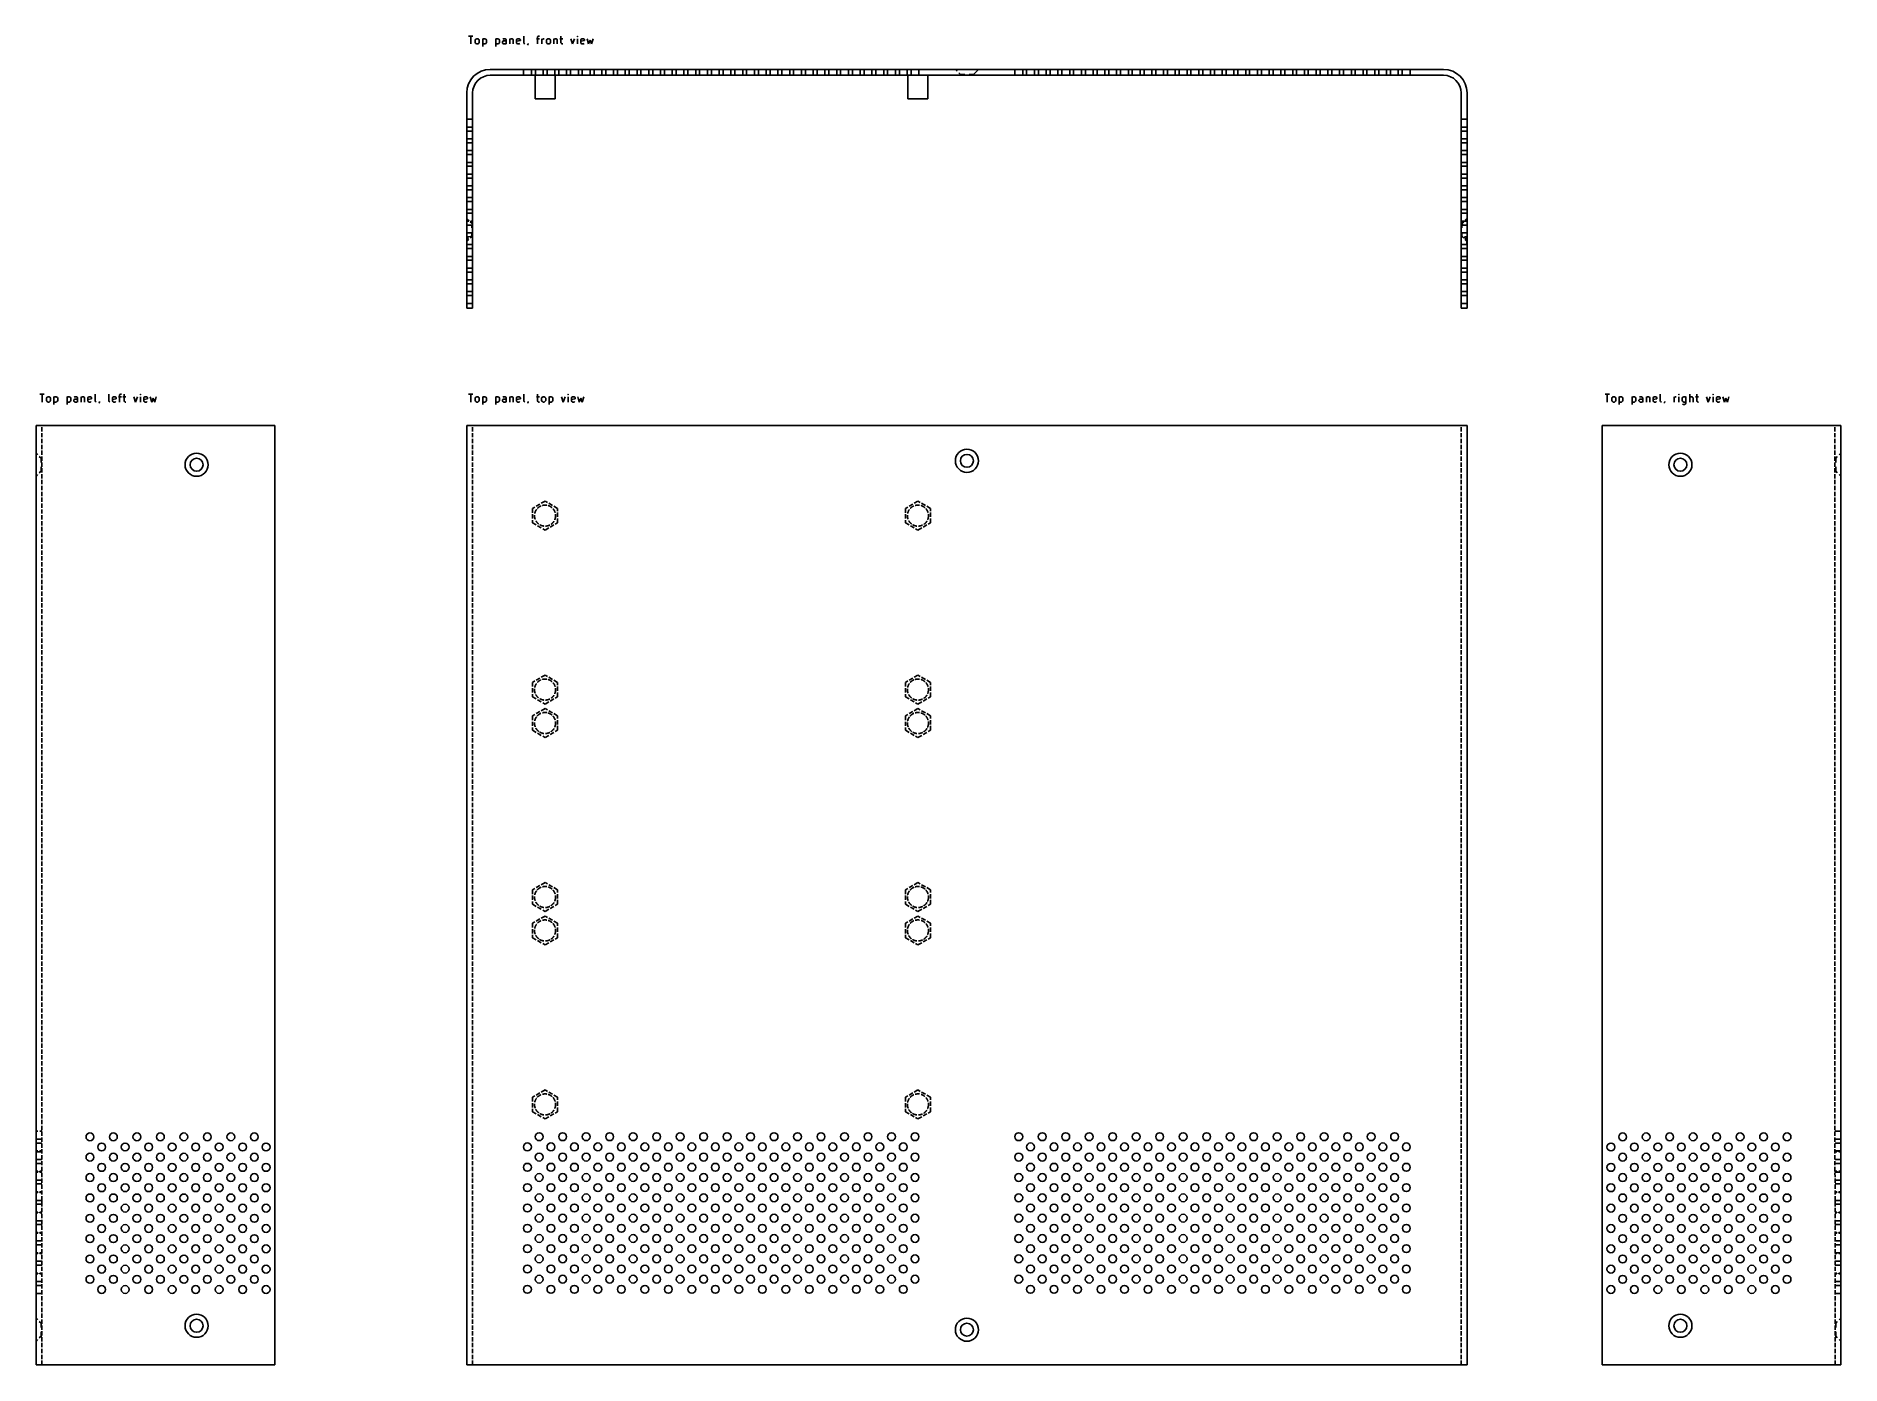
# Model space of a CAD drawing. Extents: x 184 to 644, y -178 to 161.
import ezdxf

# ---------------------------------------------------------------- set-up
doc = ezdxf.new("R2010")
doc.units = 0
doc.layers.add('BLACK', color=7, linetype='CONTINUOUS')

msp = doc.modelspace()

# ---------------------------------------------------------------- linework, layer by layer
at = {"layer": 'BLACK', "linetype": 'CONTINUOUS'}
for p, q in [((293.953633, 161.015561), (295.09649, 161.015561)), ((294.525061, 159.015561), (294.525061, 161.015561)), ((295.667919, 159.967942), (295.763157, 160.158419)), ((295.667919, 159.396514), (295.667919, 159.967942)), ((295.763157, 159.206038), (295.667919, 159.396514)), ((295.763157, 160.158419), (295.858395, 160.253657)), ((295.858395, 159.1108), (295.763157, 159.206038)), ((295.858395, 160.253657), (296.048871, 160.348895)), ((296.048871, 159.015561), (295.858395, 159.1108)), ((296.048871, 160.348895), (296.334586, 160.348895)), ((296.334586, 159.015561), (296.048871, 159.015561)), ((296.334586, 160.348895), (296.525062, 160.253657)), ((296.525062, 159.1108), (296.334586, 159.015561)), ((296.525062, 160.253657), (296.6203, 160.158419)), ((296.6203, 159.206038), (296.525062, 159.1108)), ((296.6203, 160.158419), (296.715538, 159.967942)), ((296.715538, 159.396514), (296.6203, 159.206038)), ((296.715538, 159.967942), (296.715538, 159.396514)), ((297.572681, 160.348895), (297.572681, 158.348895)), ((297.572681, 160.253657), (297.763157, 160.348895)), ((297.763157, 159.015561), (297.572681, 159.1108)), ((297.763157, 160.348895), (298.14411, 160.348895)), ((298.14411, 159.015561), (297.763157, 159.015561)), ((298.14411, 160.348895), (298.334586, 160.253657)), ((298.334586, 159.1108), (298.14411, 159.015561)), ((298.334586, 160.253657), (298.429824, 160.158419)), ((298.429824, 159.206038), (298.334586, 159.1108)), ((298.429824, 160.158419), (298.525062, 159.967942)), ((298.525062, 159.396514), (298.429824, 159.206038)), ((298.525062, 159.967942), (298.525062, 159.396514)), ((300.906015, 160.348895), (300.906015, 158.348895)), ((300.906015, 160.253657), (301.096491, 160.348895)), ((301.096491, 159.015561), (300.906015, 159.1108)), ((301.096491, 160.348895), (301.477444, 160.348895)), ((301.477444, 159.015561), (301.096491, 159.015561)), ((301.477444, 160.348895), (301.66792, 160.253657)), ((301.66792, 159.1108), (301.477444, 159.015561)), ((301.66792, 160.253657), (301.763158, 160.158419)), ((301.763158, 159.206038), (301.66792, 159.1108)), ((301.763158, 160.158419), (301.858396, 159.967942)), ((301.858396, 159.396514), (301.763158, 159.206038)), ((301.858396, 159.967942), (301.858396, 159.396514)), ((302.620301, 159.491752), (302.715539, 159.682228)), ((302.620301, 159.301276), (302.620301, 159.491752)), ((302.715539, 159.1108), (302.620301, 159.301276)), ((302.906015, 160.348895), (302.715539, 160.253657)), ((302.715539, 159.682228), (302.906015, 159.777466)), ((302.906015, 159.015561), (302.715539, 159.1108)), ((303.286968, 160.348895), (302.906015, 160.348895)), ((302.906015, 159.777466), (303.382206, 159.777466)), ((303.382206, 159.015561), (302.906015, 159.015561)), ((303.477444, 160.253657), (303.286968, 160.348895)), ((303.382206, 159.777466), (303.572682, 159.872704)), ((303.572682, 159.1108), (303.382206, 159.015561)), ((303.572682, 160.06318), (303.477444, 160.253657)), ((303.572682, 159.015561), (303.572682, 160.06318)), ((304.525063, 160.348895), (304.525063, 159.015561)), ((304.525063, 160.158419), (304.620301, 160.253657)), ((304.620301, 160.253657), (304.810777, 160.348895)), ((304.810777, 160.348895), (305.096492, 160.348895)), ((305.096492, 160.348895), (305.286968, 160.253657)), ((305.286968, 160.253657), (305.382206, 160.06318)), ((305.382206, 160.06318), (305.382206, 159.015561)), ((306.239349, 160.06318), (306.334587, 160.253657)), ((306.239349, 159.301276), (306.239349, 160.06318)), ((307.19173, 159.872704), (306.239349, 159.682228)), ((306.334587, 159.1108), (306.239349, 159.301276)), ((306.334587, 160.253657), (306.525063, 160.348895)), ((306.525063, 159.015561), (306.334587, 159.1108)), ((306.525063, 160.348895), (306.906016, 160.348895)), ((306.906016, 159.015561), (306.525063, 159.015561)), ((306.906016, 160.348895), (307.096492, 160.253657)), ((307.096492, 159.1108), (306.906016, 159.015561)), ((307.096492, 160.253657), (307.19173, 160.06318)), ((307.19173, 160.06318), (307.19173, 159.872704)), ((308.048873, 159.301276), (308.048873, 161.015561)), ((308.144111, 159.1108), (308.048873, 159.301276)), ((308.334587, 159.015561), (308.144111, 159.1108)), ((309.096492, 158.825085), (309.001254, 158.729847)), ((309.19173, 159.015561), (309.096492, 158.825085)), ((309.19173, 159.1108), (309.19173, 159.015561)), ((311.286969, 160.348895), (312.048873, 160.348895)), ((311.572683, 160.729847), (311.667921, 160.920323)), ((311.572683, 159.015561), (311.572683, 160.729847)), ((311.667921, 160.920323), (311.858397, 161.015561)), ((311.858397, 161.015561), (312.048873, 161.015561)), ((312.71554, 159.015561), (312.71554, 160.348895)), ((312.71554, 159.967942), (312.810778, 160.158419)), ((312.810778, 160.158419), (312.906016, 160.253657)), ((312.906016, 160.253657), (313.096492, 160.348895)), ((313.096492, 160.348895), (313.286969, 160.348895)), ((313.858397, 159.967942), (313.953635, 160.158419)), ((313.858397, 159.396514), (313.858397, 159.967942)), ((313.953635, 159.206038), (313.858397, 159.396514)), ((313.953635, 160.158419), (314.048873, 160.253657)), ((314.048873, 159.1108), (313.953635, 159.206038)), ((314.048873, 160.253657), (314.239349, 160.348895)), ((314.239349, 159.015561), (314.048873, 159.1108)), ((314.239349, 160.348895), (314.525064, 160.348895)), ((314.525064, 159.015561), (314.239349, 159.015561)), ((314.525064, 160.348895), (314.71554, 160.253657)), ((314.71554, 159.1108), (314.525064, 159.015561)), ((314.71554, 160.253657), (314.810778, 160.158419)), ((314.810778, 159.206038), (314.71554, 159.1108)), ((314.810778, 160.158419), (314.906016, 159.967942)), ((314.906016, 159.396514), (314.810778, 159.206038)), ((314.906016, 159.967942), (314.906016, 159.396514)), ((315.763159, 160.348895), (315.763159, 159.015561)), ((315.763159, 160.158419), (315.858397, 160.253657)), ((315.858397, 160.253657), (316.048873, 160.348895)), ((316.048873, 160.348895), (316.334588, 160.348895)), ((316.334588, 160.348895), (316.525064, 160.253657)), ((316.525064, 160.253657), (316.620302, 160.06318)), ((316.620302, 160.06318), (316.620302, 159.015561)), ((317.286969, 160.348895), (318.048873, 160.348895)), ((317.572683, 161.015561), (317.572683, 159.301276)), ((317.572683, 159.301276), (317.667921, 159.1108)), ((317.667921, 159.1108), (317.858397, 159.015561)), ((317.858397, 159.015561), (318.048873, 159.015561)), ((320.048874, 160.348895), (320.525064, 159.015561)), ((320.525064, 159.015561), (321.001255, 160.348895)), ((321.76316, 161.015561), (321.667922, 160.920323)), ((321.667922, 160.920323), (321.76316, 160.825085)), ((321.858398, 160.920323), (321.76316, 161.015561)), ((321.76316, 161.015561), (321.76316, 160.825085)), ((321.76316, 160.825085), (321.858398, 160.920323)), ((321.76316, 159.015561), (321.76316, 160.348895)), ((322.620303, 160.06318), (322.715541, 160.253657)), ((322.620303, 159.301276), (322.620303, 160.06318)), ((323.572684, 159.872704), (322.620303, 159.682228)), ((322.715541, 159.1108), (322.620303, 159.301276)), ((322.715541, 160.253657), (322.906017, 160.348895)), ((322.906017, 159.015561), (322.715541, 159.1108)), ((322.906017, 160.348895), (323.28697, 160.348895)), ((323.28697, 159.015561), (322.906017, 159.015561)), ((323.28697, 160.348895), (323.477446, 160.253657)), ((323.477446, 159.1108), (323.28697, 159.015561)), ((323.477446, 160.253657), (323.572684, 160.06318)), ((323.572684, 160.06318), (323.572684, 159.872704)), ((324.239351, 160.348895), (324.620303, 159.015561)), ((324.620303, 159.015561), (325.001256, 159.967942)), ((325.001256, 159.967942), (325.382208, 159.015561)), ((325.382208, 159.015561), (325.76316, 160.348895)), ((299.5, 152.5), (543, 152.5)), ((308.035216, 152.490266), (308.035216, 151.537733)), ((308.035216, 151.982267), (308.035216, 152.490266)), ((310.003718, 151.982267), (310.003718, 152.490266)), ((310.003718, 152.490266), (310.003718, 151.537733)), ((311.019716, 151.982267), (311.019716, 152.490266)), ((313.051715, 151.982267), (313.051715, 152.490266)), ((314.00422, 151.982267), (314.00422, 152.490266)), ((316.036198, 151.982267), (316.036198, 152.490266)), ((317.052196, 151.982267), (317.052196, 152.490266)), ((317.052196, 152.490266), (317.052196, 151.537733)), ((319.020699, 151.982267), (319.020699, 152.490266)), ((319.020699, 152.490266), (319.020699, 151.537733)), ((320.036696, 152.490266), (320.036696, 151.537733)), ((320.036696, 151.982267), (320.036696, 152.490266)), ((322.005199, 151.982267), (322.005199, 152.490266)), ((323.021197, 151.982267), (323.021197, 152.490266)), ((324.989678, 151.791781), (324.989678, 152.490266)), ((326.00568, 151.982267), (326.00568, 152.490266)), ((328.037679, 151.982267), (328.037679, 152.490266)), ((328.037679, 152.490266), (328.99018, 152.490266)), ((328.99018, 151.982267), (328.99018, 152.490266)), ((331.022179, 151.982267), (331.022179, 152.490266)), ((332.038177, 151.982267), (332.038177, 152.490266)), ((332.038177, 152.490266), (332.038177, 151.537733)), ((334.006659, 151.982267), (334.006659, 152.490266)), ((335.022656, 151.982267), (335.022656, 152.490266)), ((335.022656, 152.490266), (335.022656, 151.537733)), ((336.991159, 151.982267), (336.991159, 152.490266)), ((338.007157, 151.982267), (338.007157, 152.490266)), ((338.007157, 152.490266), (338.007157, 151.537733)), ((340.039156, 151.982267), (340.039156, 152.490266)), ((340.991661, 151.982267), (340.991661, 152.490266)), ((343.023639, 151.982267), (343.023639, 152.490266)), ((344.039636, 151.982267), (344.039636, 152.490266)), ((344.039636, 152.490266), (344.039636, 151.537733)), ((346.008139, 151.982267), (346.008139, 152.490266)), ((347.024137, 152.490266), (347.024137, 151.537733)), ((347.024137, 151.982267), (347.024137, 152.490266)), ((348.99264, 152.490266), (348.99264, 151.537733)), ((348.99264, 151.982267), (348.99264, 152.490266)), ((350.008637, 151.982267), (350.008637, 152.490266)), ((352.040615, 151.982267), (352.040615, 152.490266)), ((352.99312, 151.982267), (352.99312, 152.490266)), ((355.025119, 151.982267), (355.025119, 152.490266)), ((356.041117, 152.490266), (356.041117, 151.537733)), ((356.041117, 151.982267), (356.041117, 152.490266)), ((358.00962, 152.490266), (358.00962, 151.537733)), ((358.00962, 151.982267), (358.00962, 152.490266)), ((359.025617, 151.982267), (359.025617, 152.490266)), ((360.994099, 151.982267), (360.994099, 152.490266)), ((362.010097, 151.982267), (362.010097, 152.490266)), ((364.042096, 151.982267), (364.042096, 152.490266)), ((364.994597, 151.982267), (364.994597, 152.490266)), ((367.026596, 151.982267), (367.026596, 152.490266)), ((367.026596, 152.490266), (367.026596, 151.537733)), ((368.042598, 152.490266), (368.042598, 151.537733)), ((368.042598, 151.982267), (368.042598, 152.490266)), ((370.011079, 152.490266), (370.011079, 151.537733)), ((370.011079, 151.982267), (370.011079, 152.490266)), ((371.027077, 151.982267), (371.027077, 152.490266)), ((372.99558, 152.490266), (372.99558, 151.537733)), ((372.99558, 151.982267), (372.99558, 152.490266)), ((374.011577, 152.490266), (374.011577, 151.537733)), ((374.011577, 151.982267), (374.011577, 152.490266)), ((376.043576, 151.982267), (376.043576, 152.490266)), ((376.996078, 151.982267), (376.996078, 152.490266)), ((379.028056, 151.982267), (379.028056, 152.490266)), ((380.044057, 151.982267), (380.044057, 152.490266)), ((380.044057, 152.490266), (380.044057, 151.537733)), ((382.01256, 151.982267), (382.01256, 152.490266)), ((383.028558, 152.490266), (383.028558, 151.537733)), ((383.028558, 151.982267), (383.028558, 152.490266)), ((384.99706, 151.982267), (384.99706, 152.490266)), ((384.99706, 152.490266), (384.99706, 151.537733)), ((386.013058, 152.490266), (386.013058, 151.537733)), ((386.013058, 151.982267), (386.013058, 152.490266)), ((388.045036, 151.982267), (388.045036, 152.490266)), ((388.997537, 151.982267), (388.997537, 152.490266)), ((391.029536, 151.982267), (391.029536, 152.490266)), ((392.045538, 151.982267), (392.045538, 152.490266)), ((392.045538, 152.490266), (392.045538, 151.537733)), ((394.014037, 151.982267), (394.014037, 152.490266)), ((395.030038, 151.982267), (395.030038, 152.490266)), ((396.99852, 152.490266), (396.99852, 151.537733)), ((396.99852, 151.982267), (396.99852, 152.490266)), ((398.014517, 151.982267), (398.014517, 152.490266)), ((398.014517, 152.490266), (398.014517, 151.537733)), ((400.046516, 151.982267), (400.046516, 152.490266)), ((400.999018, 151.982267), (400.999018, 152.490266)), ((403.031017, 151.982267), (403.031017, 152.490266)), ((403.031017, 152.490266), (403.031017, 151.537733)), ((404.047018, 151.982267), (404.047018, 152.490266)), ((404.047018, 152.490266), (404.047018, 151.537733)), ((406.015496, 151.982267), (406.015496, 152.490266)), ((407.031498, 152.490266), (407.031498, 151.537733)), ((407.031498, 151.982267), (407.031498, 152.490266)), ((409, 151.982267), (409, 152.490266)), ((418.754528, 152.030964), (418.310025, 152.475463)), ((418.754528, 152.030964), (418.310025, 152.475463)), ((423.771006, 152.030964), (424.215509, 152.475463)), ((423.771006, 152.030964), (424.215509, 152.475463)), ((433.471723, 152.490266), (433.471723, 151.982267)), ((435.503718, 152.490266), (435.503718, 151.982267)), ((436.456216, 152.490266), (436.456216, 151.042214)), ((438.488212, 152.490266), (438.488212, 151.982267)), ((438.488212, 152.490266), (438.488212, 151.537733)), ((439.50421, 152.490266), (439.50421, 151.982267)), ((441.472705, 152.490266), (441.472705, 151.982267)), ((441.472705, 152.490266), (441.472705, 151.537733)), ((442.488703, 152.490266), (442.488703, 151.982267)), ((444.457234, 152.490266), (444.457234, 151.982267)), ((445.473232, 152.490266), (445.473232, 151.982267)), ((447.505157, 152.490266), (447.505157, 151.982267)), ((448.45769, 152.490266), (448.45769, 151.982267)), ((450.489685, 152.490266), (450.489685, 151.982267)), ((451.505683, 152.490266), (451.505683, 151.982267)), ((453.474179, 152.490266), (453.474179, 151.982267)), ((454.490176, 152.490266), (454.490176, 151.982267)), ((456.458672, 152.490266), (456.458672, 151.982267)), ((457.47467, 152.490266), (457.47467, 151.982267)), ((459.506665, 152.490266), (459.506665, 151.982267)), ((460.459163, 152.490266), (460.459163, 151.982267)), ((462.491159, 152.490266), (462.491159, 151.537733)), ((462.491159, 152.490266), (462.491159, 151.982267)), ((463.507192, 152.490266), (463.507192, 151.982267)), ((463.507192, 152.490266), (463.507192, 151.537733)), ((465.475652, 152.490266), (465.475652, 151.982267)), ((466.49165, 152.490266), (466.49165, 151.982267)), ((466.49165, 152.490266), (466.49165, 151.537733)), ((468.460146, 152.490266), (468.460146, 151.982267)), ((469.476143, 152.490266), (469.476143, 151.982267)), ((471.508139, 152.490266), (471.508139, 151.982267)), ((472.460672, 152.490266), (472.460672, 151.982267)), ((474.492597, 152.490266), (474.492597, 151.982267)), ((475.44513, 152.490266), (475.44513, 151.537733)), ((475.44513, 152.490266), (475.44513, 151.982267)), ((477.477126, 152.490266), (477.477126, 151.982267)), ((478.493124, 152.490266), (478.493124, 151.982267)), ((480.461619, 152.490266), (480.461619, 151.982267)), ((481.477617, 152.490266), (481.477617, 151.537733)), ((481.477617, 152.490266), (481.477617, 151.982267)), ((483.446113, 152.490266), (483.446113, 151.537733)), ((483.446113, 152.490266), (483.446113, 151.982267)), ((484.46211, 152.490266), (484.46211, 151.982267)), ((486.494106, 152.490266), (486.494106, 151.982267)), ((487.446604, 152.490266), (487.446604, 151.982267)), ((489.478599, 152.490266), (489.478599, 151.982267)), ((489.478599, 152.490266), (489.478599, 151.537733)), ((490.494632, 152.490266), (490.494632, 151.982267)), ((492.463093, 152.490266), (492.463093, 151.982267)), ((493.479091, 152.490266), (493.479091, 151.982267)), ((493.479091, 152.490266), (493.479091, 151.537733)), ((495.447586, 152.490266), (495.447586, 151.982267)), ((496.463584, 152.490266), (496.463584, 151.982267)), ((498.495579, 152.490266), (498.495579, 151.982267)), ((499.448113, 152.490266), (499.448113, 151.537733)), ((499.448113, 152.490266), (499.448113, 151.982267)), ((501.480038, 152.490266), (501.480038, 151.982267)), ((502.496071, 152.490266), (502.496071, 151.982267)), ((502.496071, 152.490266), (502.496071, 151.537733)), ((504.464566, 152.490266), (504.464566, 151.537733)), ((504.464566, 152.490266), (504.464566, 151.982267)), ((505.480564, 152.490266), (505.480564, 151.982267)), ((507.44906, 152.490266), (507.44906, 151.982267)), ((508.465057, 152.490266), (508.465057, 151.982267)), ((508.465057, 152.490266), (508.465057, 151.537733)), ((510.497053, 152.490266), (510.497053, 151.982267)), ((511.449551, 152.490266), (511.449551, 151.982267)), ((513.481546, 152.490266), (513.481546, 151.982267)), ((514.497544, 152.490266), (514.497544, 151.982267)), ((516.46604, 152.490266), (516.46604, 151.537733)), ((516.46604, 152.490266), (516.46604, 151.982267)), ((517.482073, 152.490266), (517.482073, 151.982267)), ((519.450533, 152.490266), (519.450533, 151.982267)), ((520.466531, 152.490266), (520.466531, 151.982267)), ((520.466531, 152.490266), (520.466531, 151.537733)), ((522.498527, 152.490266), (522.498527, 151.982267)), ((523.451024, 152.490266), (523.451024, 151.982267)), ((525.48302, 152.490266), (525.48302, 151.982267)), ((526.499018, 152.490266), (526.499018, 151.537733)), ((526.499018, 152.490266), (526.499018, 151.982267)), ((528.467478, 152.490266), (528.467478, 151.537733)), ((528.467478, 152.490266), (528.467478, 151.982267)), ((529.483511, 152.490266), (529.483511, 151.982267)), ((531.452007, 152.490266), (531.452007, 151.982267)), ((531.452007, 152.490266), (531.452007, 151.537733)), ((532.468005, 152.490266), (532.468005, 151.982267)), ((534.5, 152.490266), (534.5, 151.982267)), ((299.5, 151), (543, 151)), ((308.035216, 151.537733), (308.035216, 151.982267)), ((308.035216, 151.029769), (308.035216, 151.537733)), ((310.003718, 151.537733), (310.003718, 151.982267)), ((310.003718, 151.029769), (310.003718, 151.537733)), ((310.95, 151), (316.05, 151)), ((310.95, 145), (310.95, 151)), ((311.019716, 151.029769), (311.019716, 151.982267)), ((311.019716, 151.982267), (311.019716, 151.537733)), ((311.019716, 151.029769), (311.019716, 151.537733)), ((313.051715, 151.537733), (313.051715, 151.982267)), ((313.051715, 151.029769), (313.051715, 151.537733)), ((314.00422, 151.982267), (314.00422, 151.537733)), ((314.00422, 151.029769), (314.00422, 151.537733)), ((316.036198, 151.982267), (316.036198, 151.537733)), ((316.036198, 151.029769), (316.036198, 151.982267)), ((316.036198, 151.029769), (316.036198, 151.537733)), ((316.05, 151), (316.05, 145)), ((317.052196, 151.537733), (317.052196, 151.982267)), ((317.052196, 151.029769), (317.052196, 151.537733)), ((319.020699, 151.537733), (319.020699, 151.982267)), ((319.020699, 151.029769), (319.020699, 151.537733)), ((320.036696, 151.537733), (320.036696, 151.982267)), ((320.036696, 151.029769), (320.036696, 151.537733)), ((322.005199, 151.029769), (322.005199, 151.982267)), ((322.005199, 151.982267), (322.005199, 151.537733)), ((322.005199, 151.029769), (322.005199, 151.537733)), ((323.021197, 151.029769), (323.021197, 151.982267)), ((323.021197, 151.982267), (323.021197, 151.537733)), ((323.021197, 151.029769), (323.021197, 151.537733)), ((324.989678, 151.029769), (324.989678, 151.982267)), ((324.989678, 151.029769), (324.989678, 151.537733)), ((326.00568, 151.537733), (326.00568, 151.982267)), ((326.00568, 151.006898), (326.00568, 151.537733)), ((328.037679, 151.537733), (328.037679, 151.982267)), ((328.037679, 151.006898), (328.037679, 151.537733)), ((328.99018, 151.982267), (328.99018, 151.537733)), ((328.99018, 151.029769), (328.99018, 151.537733)), ((331.022179, 151.982267), (331.022179, 151.537733)), ((331.022179, 151.029769), (331.022179, 151.537733)), ((332.038177, 151.537733), (332.038177, 151.982267)), ((332.038177, 151.029769), (332.038177, 151.537733)), ((334.006659, 151.982267), (334.006659, 151.537733)), ((334.006659, 151.029769), (334.006659, 151.982267)), ((334.006659, 151.029769), (334.006659, 151.537733)), ((335.022656, 151.537733), (335.022656, 151.982267)), ((335.022656, 151.029769), (335.022656, 151.537733)), ((336.991159, 151.029769), (336.991159, 151.982267)), ((336.991159, 151.982267), (336.991159, 151.537733)), ((336.991159, 151.029769), (336.991159, 151.537733)), ((338.007157, 151.537733), (338.007157, 151.982267)), ((338.007157, 151.029769), (338.007157, 151.537733)), ((340.039156, 151.982267), (340.039156, 151.537733)), ((340.039156, 151.029769), (340.039156, 151.537733)), ((340.991661, 151.537733), (340.991661, 151.982267)), ((340.991661, 151.029769), (340.991661, 151.537733)), ((343.023639, 151.982267), (343.023639, 151.537733)), ((343.023639, 151.029769), (343.023639, 151.982267)), ((343.023639, 151.029769), (343.023639, 151.537733)), ((344.039636, 151.537733), (344.039636, 151.982267)), ((344.039636, 151.029769), (344.039636, 151.537733)), ((346.008139, 151.982267), (346.008139, 151.537733)), ((346.008139, 151.029769), (346.008139, 151.982267)), ((346.008139, 151.029769), (346.008139, 151.537733)), ((347.024137, 151.537733), (347.024137, 151.982267)), ((347.024137, 151.029769), (347.024137, 151.537733)), ((348.99264, 151.537733), (348.99264, 151.982267)), ((348.99264, 151.029769), (348.99264, 151.537733)), ((350.008637, 151.029769), (350.008637, 151.982267)), ((350.008637, 151.982267), (350.008637, 151.537733)), ((350.008637, 151.029769), (350.008637, 151.537733)), ((352.040615, 151.029769), (352.040615, 151.982267)), ((352.040615, 151.982267), (352.040615, 151.537733)), ((352.040615, 151.029769), (352.040615, 151.537733)), ((352.99312, 151.982267), (352.99312, 151.537733)), ((352.99312, 151.029769), (352.99312, 151.537733)), ((355.025119, 151.982267), (355.025119, 151.537733)), ((355.025119, 151.029769), (355.025119, 151.982267)), ((355.025119, 151.029769), (355.025119, 151.537733)), ((356.041117, 151.537733), (356.041117, 151.982267)), ((356.041117, 151.029769), (356.041117, 151.537733)), ((358.00962, 151.537733), (358.00962, 151.982267)), ((358.00962, 151.029769), (358.00962, 151.537733)), ((359.025617, 151.029769), (359.025617, 151.982267)), ((359.025617, 151.982267), (359.025617, 151.537733)), ((359.025617, 151.029769), (359.025617, 151.537733)), ((360.994099, 151.982267), (360.994099, 151.537733)), ((360.994099, 151.029769), (360.994099, 151.982267)), ((360.994099, 151.029769), (360.994099, 151.537733)), ((362.010097, 151.982267), (362.010097, 151.537733)), ((362.010097, 151.029769), (362.010097, 151.982267)), ((362.010097, 151.029769), (362.010097, 151.537733)), ((364.042096, 151.982267), (364.042096, 151.537733)), ((364.042096, 151.029769), (364.042096, 151.537733)), ((364.994597, 151.982267), (364.994597, 151.537733)), ((364.994597, 151.029769), (364.994597, 151.982267)), ((364.994597, 151.029769), (364.994597, 151.537733)), ((367.026596, 151.537733), (367.026596, 151.982267)), ((367.026596, 151.029769), (367.026596, 151.537733)), ((368.042598, 151.537733), (368.042598, 151.982267)), ((368.042598, 151.029769), (368.042598, 151.537733)), ((370.011079, 151.537733), (370.011079, 151.982267)), ((370.011079, 151.029769), (370.011079, 151.537733)), ((371.027077, 151.029769), (371.027077, 151.982267)), ((371.027077, 151.982267), (371.027077, 151.537733)), ((371.027077, 151.029769), (371.027077, 151.537733)), ((372.99558, 151.537733), (372.99558, 151.982267)), ((372.99558, 151.029769), (372.99558, 151.537733)), ((374.011577, 151.537733), (374.011577, 151.982267)), ((374.011577, 151.029769), (374.011577, 151.537733)), ((376.043576, 151.537733), (376.043576, 151.982267)), ((376.043576, 151.029769), (376.043576, 151.537733)), ((376.996078, 151.982267), (376.996078, 151.537733)), ((376.996078, 151.029769), (376.996078, 151.537733)), ((379.028056, 151.029769), (379.028056, 151.982267)), ((379.028056, 151.982267), (379.028056, 151.537733)), ((379.028056, 151.029769), (379.028056, 151.537733)), ((380.044057, 151.537733), (380.044057, 151.982267)), ((380.044057, 151.029769), (380.044057, 151.537733)), ((382.01256, 151.029769), (382.01256, 151.982267)), ((382.01256, 151.982267), (382.01256, 151.537733)), ((382.01256, 151.029769), (382.01256, 151.537733)), ((383.028558, 151.537733), (383.028558, 151.982267)), ((383.028558, 151.029769), (383.028558, 151.537733)), ((384.99706, 151.537733), (384.99706, 151.982267)), ((384.99706, 151.029769), (384.99706, 151.537733)), ((386.013058, 151.537733), (386.013058, 151.982267)), ((386.013058, 151.029769), (386.013058, 151.537733)), ((388.045036, 151.537733), (388.045036, 151.982267)), ((388.045036, 151.029769), (388.045036, 151.537733)), ((388.997537, 151.982267), (388.997537, 151.537733)), ((388.997537, 151.029769), (388.997537, 151.537733)), ((391.029536, 151.029769), (391.029536, 151.982267)), ((391.029536, 151.982267), (391.029536, 151.537733)), ((391.029536, 151.029769), (391.029536, 151.537733)), ((392.045538, 151.537733), (392.045538, 151.982267)), ((392.045538, 151.029769), (392.045538, 151.537733)), ((394.014037, 151.982267), (394.014037, 151.537733)), ((394.014037, 151.029769), (394.014037, 151.982267)), ((394.014037, 151.029769), (394.014037, 151.537733)), ((395.030038, 151.029769), (395.030038, 151.982267)), ((395.030038, 151.982267), (395.030038, 151.537733)), ((395.030038, 151.029769), (395.030038, 151.537733)), ((396.99852, 151.537733), (396.99852, 151.982267)), ((396.99852, 151.029769), (396.99852, 151.537733)), ((398.014517, 151.537733), (398.014517, 151.982267)), ((398.014517, 151.029769), (398.014517, 151.537733)), ((400.046516, 151.982267), (400.046516, 151.537733)), ((400.046516, 151.029769), (400.046516, 151.537733)), ((400.999018, 151.537733), (400.999018, 151.982267)), ((400.999018, 151.029769), (400.999018, 151.537733)), ((403.031017, 151.537733), (403.031017, 151.982267)), ((403.031017, 151.029769), (403.031017, 151.537733)), ((404.047018, 151.537733), (404.047018, 151.982267)), ((404.047018, 151.029769), (404.047018, 151.537733)), ((406.015496, 151.029769), (406.015496, 151.982267)), ((406.015496, 151.982267), (406.015496, 151.537733)), ((406.015496, 151.029769), (406.015496, 151.537733)), ((406.2, 151), (411.3, 151)), ((406.2, 145), (406.2, 151)), ((407.031498, 151.537733), (407.031498, 151.982267)), ((407.031498, 151.029769), (407.031498, 151.537733)), ((409, 151.982267), (409, 151.537733)), ((409, 151.029769), (409, 151.982267)), ((409, 151.029769), (409, 151.537733)), ((411.3, 151), (411.3, 145)), ((419.643512, 151.205466), (419.199009, 151.65)), ((419.643512, 151.205466), (419.199009, 151.65)), ((419.643512, 151.205466), (420.723009, 151.205466)), ((419.643512, 151.141966), (419.643512, 151.205466)), ((419.643512, 151.141966), (419.643512, 151.205466)), ((419.643512, 151.014966), (419.643512, 151.141966)), ((419.643512, 151.078501), (419.643512, 151.141966)), ((419.643512, 151.014966), (419.643512, 151.078501)), ((419.643512, 151.014966), (419.643512, 151.078501)), ((421.802503, 151.205466), (422.945497, 151.205466)), ((422.945497, 151.205466), (423.39, 151.65)), ((422.945497, 151.141966), (422.945497, 151.205466)), ((422.945497, 151.141966), (422.945497, 151.205466)), ((422.945497, 151.078501), (422.945497, 151.141966)), ((422.945497, 151.014966), (422.945497, 151.078501)), ((422.945497, 151.014966), (422.945497, 151.078501)), ((423.39, 151.65), (423.771006, 152.030964)), ((433.471723, 151.982267), (433.471723, 151.042214)), ((433.471723, 151.537733), (433.471723, 151.220269)), ((435.503718, 151.537733), (435.503718, 151.982267)), ((435.503718, 151.537733), (435.503718, 151.042214)), ((438.488212, 151.537733), (438.488212, 151.982267)), ((438.488212, 151.537733), (438.488212, 151.029769)), ((439.50421, 151.982267), (439.50421, 151.537733)), ((439.50421, 151.029769), (439.50421, 151.982267)), ((439.50421, 151.537733), (439.50421, 151.029769)), ((441.472705, 151.537733), (441.472705, 151.982267)), ((441.472705, 151.537733), (441.472705, 151.029769)), ((442.488703, 151.029769), (442.488703, 151.982267)), ((442.488703, 151.982267), (442.488703, 151.537733)), ((442.488703, 151.537733), (442.488703, 151.029769)), ((444.457234, 151.029769), (444.457234, 151.982267)), ((444.457234, 151.982267), (444.457234, 151.537733)), ((444.457234, 151.537733), (444.457234, 151.029769)), ((445.473232, 151.982267), (445.473232, 151.537733)), ((445.473232, 151.029769), (445.473232, 151.982267)), ((445.473232, 151.537733), (445.473232, 151.029769)), ((447.505157, 151.982267), (447.505157, 151.537733)), ((447.505157, 151.537733), (447.505157, 151.029769)), ((448.45769, 151.537733), (448.45769, 151.982267)), ((448.45769, 151.537733), (448.45769, 151.029769)), ((450.489685, 151.982267), (450.489685, 151.537733)), ((450.489685, 151.029769), (450.489685, 151.982267)), ((450.489685, 151.537733), (450.489685, 151.029769)), ((451.505683, 151.029769), (451.505683, 151.982267)), ((451.505683, 151.982267), (451.505683, 151.537733)), ((451.505683, 151.537733), (451.505683, 151.029769)), ((453.474179, 151.982267), (453.474179, 151.537733)), ((453.474179, 151.029769), (453.474179, 151.982267)), ((453.474179, 151.537733), (453.474179, 151.029769)), ((454.490176, 151.029769), (454.490176, 151.982267)), ((454.490176, 151.982267), (454.490176, 151.537733)), ((454.490176, 151.537733), (454.490176, 151.029769)), ((456.458672, 151.029769), (456.458672, 151.982267)), ((456.458672, 151.982267), (456.458672, 151.537733)), ((456.458672, 151.537733), (456.458672, 151.029769)), ((457.47467, 151.982267), (457.47467, 151.537733)), ((457.47467, 151.029769), (457.47467, 151.982267)), ((457.47467, 151.537733), (457.47467, 151.029769)), ((459.506665, 151.537733), (459.506665, 151.982267)), ((459.506665, 151.537733), (459.506665, 151.029769)), ((460.459163, 151.982267), (460.459163, 151.537733)), ((460.459163, 151.537733), (460.459163, 151.029769)), ((462.491159, 151.537733), (462.491159, 151.982267)), ((462.491159, 151.537733), (462.491159, 151.029769)), ((463.507192, 151.537733), (463.507192, 151.982267)), ((463.507192, 151.537733), (463.507192, 151.029769)), ((465.475652, 151.982267), (465.475652, 151.537733)), ((465.475652, 151.029769), (465.475652, 151.982267)), ((465.475652, 151.537733), (465.475652, 151.029769)), ((466.49165, 151.537733), (466.49165, 151.982267)), ((466.49165, 151.537733), (466.49165, 151.029769)), ((468.460146, 151.029769), (468.460146, 151.982267)), ((468.460146, 151.982267), (468.460146, 151.537733)), ((468.460146, 151.537733), (468.460146, 151.029769)), ((469.476143, 151.982267), (469.476143, 151.537733)), ((469.476143, 151.029769), (469.476143, 151.982267)), ((469.476143, 151.537733), (469.476143, 151.029769)), ((471.508139, 151.982267), (471.508139, 151.537733)), ((471.508139, 151.537733), (471.508139, 151.029769)), ((472.460672, 151.029769), (472.460672, 151.982267)), ((472.460672, 151.982267), (472.460672, 151.537733)), ((472.460672, 151.537733), (472.460672, 151.029769)), ((474.492597, 151.537733), (474.492597, 151.982267)), ((474.492597, 151.537733), (474.492597, 151.029769)), ((475.44513, 151.537733), (475.44513, 151.982267)), ((475.44513, 151.537733), (475.44513, 151.029769)), ((477.477126, 151.982267), (477.477126, 151.537733)), ((477.477126, 151.029769), (477.477126, 151.982267)), ((477.477126, 151.537733), (477.477126, 151.029769)), ((478.493124, 151.029769), (478.493124, 151.982267)), ((478.493124, 151.982267), (478.493124, 151.537733)), ((478.493124, 151.537733), (478.493124, 151.029769)), ((480.461619, 151.982267), (480.461619, 151.537733)), ((480.461619, 151.029769), (480.461619, 151.982267)), ((480.461619, 151.537733), (480.461619, 151.029769)), ((481.477617, 151.537733), (481.477617, 151.982267)), ((481.477617, 151.537733), (481.477617, 151.029769)), ((483.446113, 151.537733), (483.446113, 151.982267)), ((483.446113, 151.537733), (483.446113, 151.029769)), ((484.46211, 151.029769), (484.46211, 151.982267)), ((484.46211, 151.982267), (484.46211, 151.537733)), ((484.46211, 151.537733), (484.46211, 151.029769)), ((486.494106, 151.982267), (486.494106, 151.537733)), ((486.494106, 151.537733), (486.494106, 151.029769)), ((487.446604, 151.537733), (487.446604, 151.982267)), ((487.446604, 151.537733), (487.446604, 151.029769)), ((489.478599, 151.537733), (489.478599, 151.982267)), ((489.478599, 151.537733), (489.478599, 151.029769)), ((490.494632, 151.029769), (490.494632, 151.982267)), ((490.494632, 151.982267), (490.494632, 151.537733)), ((490.494632, 151.537733), (490.494632, 151.029769)), ((492.463093, 151.982267), (492.463093, 151.537733)), ((492.463093, 151.029769), (492.463093, 151.982267)), ((492.463093, 151.537733), (492.463093, 151.029769)), ((493.479091, 151.537733), (493.479091, 151.982267)), ((493.479091, 151.537733), (493.479091, 151.029769)), ((495.447586, 151.982267), (495.447586, 151.537733)), ((495.447586, 151.029769), (495.447586, 151.982267)), ((495.447586, 151.537733), (495.447586, 151.029769)), ((496.463584, 151.029769), (496.463584, 151.982267)), ((496.463584, 151.982267), (496.463584, 151.537733)), ((496.463584, 151.537733), (496.463584, 151.029769)), ((498.495579, 151.537733), (498.495579, 151.982267)), ((498.495579, 151.537733), (498.495579, 151.029769)), ((499.448113, 151.537733), (499.448113, 151.982267)), ((499.448113, 151.537733), (499.448113, 151.029769)), ((501.480038, 151.029769), (501.480038, 151.982267)), ((501.480038, 151.982267), (501.480038, 151.537733)), ((501.480038, 151.537733), (501.480038, 151.029769)), ((502.496071, 151.537733), (502.496071, 151.982267)), ((502.496071, 151.537733), (502.496071, 151.029769)), ((504.464566, 151.537733), (504.464566, 151.982267)), ((504.464566, 151.537733), (504.464566, 151.029769)), ((505.480564, 151.982267), (505.480564, 151.537733)), ((505.480564, 151.029769), (505.480564, 151.982267)), ((505.480564, 151.537733), (505.480564, 151.029769)), ((507.44906, 151.982267), (507.44906, 151.537733)), ((507.44906, 151.029769), (507.44906, 151.982267)), ((507.44906, 151.537733), (507.44906, 151.029769)), ((508.465057, 151.537733), (508.465057, 151.982267)), ((508.465057, 151.537733), (508.465057, 151.029769)), ((510.497053, 151.982267), (510.497053, 151.537733)), ((510.497053, 151.537733), (510.497053, 151.029769)), ((511.449551, 151.537733), (511.449551, 151.982267)), ((511.449551, 151.537733), (511.449551, 151.029769)), ((513.481546, 151.982267), (513.481546, 151.537733)), ((513.481546, 151.029769), (513.481546, 151.982267)), ((513.481546, 151.537733), (513.481546, 151.029769)), ((514.497544, 151.982267), (514.497544, 151.537733)), ((514.497544, 151.029769), (514.497544, 151.982267)), ((514.497544, 151.537733), (514.497544, 151.029769)), ((516.46604, 151.537733), (516.46604, 151.982267)), ((516.46604, 151.537733), (516.46604, 151.029769)), ((517.482073, 151.982267), (517.482073, 151.537733)), ((517.482073, 151.029769), (517.482073, 151.982267)), ((517.482073, 151.537733), (517.482073, 151.029769)), ((519.450533, 151.029769), (519.450533, 151.982267)), ((519.450533, 151.982267), (519.450533, 151.537733)), ((519.450533, 151.537733), (519.450533, 151.029769)), ((520.466531, 151.537733), (520.466531, 151.982267)), ((520.466531, 151.537733), (520.466531, 151.029769)), ((522.498527, 151.982267), (522.498527, 151.537733)), ((522.498527, 151.537733), (522.498527, 151.029769)), ((523.451024, 151.537733), (523.451024, 151.982267)), ((523.451024, 151.537733), (523.451024, 151.029769)), ((525.48302, 151.029769), (525.48302, 151.982267)), ((525.48302, 151.982267), (525.48302, 151.537733)), ((525.48302, 151.537733), (525.48302, 151.029769)), ((526.499018, 151.537733), (526.499018, 151.982267)), ((526.499018, 151.537733), (526.499018, 151.029769)), ((528.467478, 151.537733), (528.467478, 151.982267)), ((528.467478, 151.537733), (528.467478, 151.029769)), ((529.483511, 151.982267), (529.483511, 151.537733)), ((529.483511, 151.029769), (529.483511, 151.982267)), ((529.483511, 151.537733), (529.483511, 151.029769)), ((531.452007, 151.537733), (531.452007, 151.982267)), ((531.452007, 151.537733), (531.452007, 151.029769)), ((532.468005, 151.982267), (532.468005, 151.537733)), ((532.468005, 151.029769), (532.468005, 151.982267)), ((532.468005, 151.537733), (532.468005, 151.029769)), ((534.5, 151.029769), (534.5, 151.982267)), ((534.5, 151.982267), (534.5, 151.537733)), ((534.5, 151.537733), (534.5, 151.029769)), ((293.5, 91.5), (293.5, 146.5)), ((295, 146.5), (295, 91.5)), ((316.05, 145), (310.95, 145)), ((411.3, 145), (406.2, 145)), ((547.5, 146.5), (547.5, 91.5)), ((549, 91.5), (549, 146.5)), ((293.5, 139.783396), (294, 139.783396)), ((294, 139.783396), (294.507998, 139.783396)), ((294.507998, 139.783396), (295, 139.783396)), ((547.519689, 139.74808), (547.964188, 139.74808)), ((547.519689, 139.74808), (548.472187, 139.74808)), ((548.472187, 139.74808), (547.964188, 139.74808)), ((548.472187, 139.74808), (548.980186, 139.74808)), ((293.5, 137.7514), (294, 137.7514)), ((293.5, 136.735403), (294, 136.735403)), ((293.5, 134.766907), (294.004, 134.766907)), ((293.5, 133.750909), (294.004, 133.750909)), ((294, 137.7514), (294.507998, 137.7514)), ((294.507998, 136.735403), (294, 136.735403)), ((294.507998, 134.766907), (294, 134.766907)), ((294.507998, 133.750909), (294, 133.750909)), ((294.507998, 137.7514), (295, 137.7514)), ((294.507998, 136.735403), (295, 136.735403)), ((294.507998, 134.766907), (295, 134.766907)), ((294.507998, 133.750909), (295, 133.750909)), ((547.519689, 137.716084), (547.964188, 137.716084)), ((547.519689, 136.700087), (547.964188, 136.700087)), ((547.519689, 134.731591), (547.964188, 134.731591)), ((547.519689, 133.715593), (547.964188, 133.715593)), ((547.964188, 137.716084), (548.472187, 137.716084)), ((547.964188, 136.700087), (548.472187, 136.700087)), ((547.964188, 134.731591), (548.472187, 134.731591)), ((547.964188, 133.715593), (548.472187, 133.715593)), ((548.472187, 137.716084), (548.980186, 137.716084)), ((548.472187, 136.700087), (548.980186, 136.700087)), ((548.472187, 134.731591), (548.980186, 134.731591)), ((548.472187, 133.715593), (548.980186, 133.715593)), ((293.5, 131.782413), (294.004, 131.782413)), ((293.5, 130.766416), (294.004, 130.766416)), ((294, 131.782413), (294.507998, 131.782413)), ((294, 130.766416), (294.507998, 130.766416)), ((294.507998, 131.782413), (295, 131.782413)), ((294.507998, 130.766416), (295, 130.766416)), ((547.519689, 131.747097), (547.964188, 131.747097)), ((547.519689, 131.747097), (548.472187, 131.747097)), ((547.519689, 130.7311), (547.964188, 130.7311)), ((548.472187, 131.747097), (547.964188, 131.747097)), ((547.964188, 130.7311), (548.472187, 130.7311)), ((548.472187, 131.747097), (548.980186, 131.747097)), ((548.472187, 130.7311), (548.980186, 130.7311)), ((293.5, 128.73442), (294.004, 128.73442)), ((293.5, 127.781922), (294.004, 127.781922)), ((293.5, 125.749927), (294.004, 125.749927)), ((293.5, 124.733929), (294.004, 124.733929)), ((294, 128.73442), (294.507998, 128.73442)), ((294.507998, 127.781922), (294, 127.781922)), ((294.507998, 125.749927), (294, 125.749927)), ((294.507998, 124.733929), (294, 124.733929)), ((294.507998, 128.73442), (295, 128.73442)), ((294.507998, 127.781922), (295, 127.781922)), ((294.507998, 125.749927), (295, 125.749927)), ((294.507998, 124.733929), (295, 124.733929)), ((547.519689, 128.699104), (547.964188, 128.699104)), ((547.519689, 127.746606), (547.964188, 127.746606)), ((547.519689, 125.714611), (547.964188, 125.714611)), ((547.519689, 124.698613), (547.964188, 124.698613)), ((548.472187, 128.699104), (547.964188, 128.699104)), ((547.964188, 127.746606), (548.472187, 127.746606)), ((547.964188, 125.714611), (548.472187, 125.714611)), ((547.964188, 124.698613), (548.472187, 124.698613)), ((548.472187, 128.699104), (548.980186, 128.699104)), ((548.472187, 127.746606), (548.980186, 127.746606)), ((548.472187, 125.714611), (548.980186, 125.714611)), ((548.472187, 124.698613), (548.980186, 124.698613)), ((293.5, 122.765433), (294.004, 122.765433)), ((293.5, 121.749436), (294.004, 121.749436)), ((294, 122.765433), (294.507998, 122.765433)), ((294.507998, 121.749436), (294, 121.749436)), ((294.507998, 122.765433), (295, 122.765433)), ((294.507998, 121.749436), (295, 121.749436)), ((547.519689, 122.730117), (548.472187, 122.730117)), ((547.519689, 122.730117), (547.964188, 122.730117)), ((547.519689, 121.71412), (548.472187, 121.71412)), ((547.519689, 121.71412), (547.964188, 121.71412)), ((548.472187, 122.730117), (547.964188, 122.730117)), ((548.472187, 121.71412), (547.964188, 121.71412)), ((548.472187, 122.730117), (548.980186, 122.730117)), ((548.472187, 121.71412), (548.980186, 121.71412)), ((293.5, 119.780905), (294.004, 119.780905)), ((293.5, 118.764977), (294.004, 118.764977)), ((293.5, 116.732982), (294.004, 116.732982)), ((293.5, 115.780449), (294.004, 115.780449)), ((294, 119.780905), (294.507998, 119.780905)), ((294, 118.764977), (294.507998, 118.764977)), ((294, 116.732982), (294.507998, 116.732982)), ((294.507998, 115.780449), (294, 115.780449)), ((294.507998, 119.780905), (295, 119.780905)), ((294.507998, 118.764977), (295, 118.764977)), ((294.507998, 116.732982), (295, 116.732982)), ((294.507998, 115.780449), (295, 115.780449)), ((547.519689, 119.745589), (547.964188, 119.745589)), ((547.519689, 118.729661), (547.964188, 118.729661)), ((547.519689, 118.729661), (548.472187, 118.729661)), ((547.519689, 116.697666), (547.964188, 116.697666)), ((547.519689, 115.745133), (547.964188, 115.745133)), ((547.964188, 119.745589), (548.472187, 119.745589)), ((548.472187, 118.729661), (547.964188, 118.729661)), ((548.472187, 116.697666), (547.964188, 116.697666)), ((547.964188, 115.745133), (548.472187, 115.745133)), ((548.472187, 119.745589), (548.980186, 119.745589)), ((548.472187, 118.729661), (548.980186, 118.729661)), ((548.472187, 116.697666), (548.980186, 116.697666)), ((548.472187, 115.745133), (548.980186, 115.745133)), ((293.936503, 114.002488), (293.5, 114.446952)), ((293.5, 113.748453), (294, 113.748453)), ((293.5, 112.732455), (294, 112.732455)), ((293.5, 110.76396), (294, 110.76396)), ((294, 113.748453), (293.936503, 114.002488)), ((294.507998, 112.732455), (294, 112.732455)), ((294.507998, 110.76396), (294, 110.76396)), ((294.381002, 113.557989), (294.507998, 113.748453)), ((294.825505, 113.176954), (294.381002, 113.557989)), ((294.507998, 113.748453), (295, 113.748453)), ((294.507998, 112.732455), (294.825505, 112.732455)), ((294.507998, 110.76396), (294.825505, 110.76396)), ((294.825505, 113.176954), (295, 113.176954)), ((294.825505, 112.033957), (294.825505, 112.732455)), ((294.825505, 109.874962), (294.825505, 110.76396)), ((547.519689, 113.713137), (548.472187, 113.713137)), ((547.519689, 113.713137), (547.964188, 113.713137)), ((547.519689, 113.141638), (547.583189, 113.141638)), ((547.583189, 113.141638), (547.646689, 113.141638)), ((547.646689, 113.141638), (547.710189, 113.141638)), ((547.710189, 113.141638), (548.154688, 113.522673)), ((547.964188, 112.697139), (547.710189, 113.141638)), ((547.710189, 111.998641), (547.710189, 112.697139)), ((547.710189, 112.697139), (547.964188, 112.697139)), ((547.710189, 109.839646), (547.710189, 110.728644)), ((547.710189, 110.728644), (547.964188, 110.728644)), ((548.154688, 113.522673), (547.964188, 113.713137)), ((547.964188, 112.697139), (548.472187, 112.697139)), ((547.964188, 110.728644), (548.472187, 110.728644)), ((548.472187, 113.713137), (548.980186, 113.713137)), ((548.472187, 112.697139), (548.980186, 112.697139)), ((548.472187, 110.728644), (548.980186, 110.728644)), ((548.535687, 113.967172), (548.980186, 114.411636)), ((548.980186, 113.713137), (548.535687, 113.967172)), ((293.5, 109.747962), (293.936503, 108.985964)), ((293.5, 109.747962), (294, 109.747962)), ((293.936503, 108.985964), (293.5, 108.541465)), ((293.5, 107.779466), (294.004, 107.779466)), ((293.5, 106.763469), (294.006, 106.763469)), ((294.825505, 109.874962), (294, 109.747962)), ((294, 107.779466), (294.507998, 107.779466)), ((294, 106.763469), (294.507998, 106.763469)), ((294.698504, 109.747962), (294.381002, 109.430463)), ((294.507998, 107.779466), (295, 107.779466)), ((294.507998, 106.763469), (295, 106.763469)), ((294.698504, 109.747962), (295, 109.747962)), ((295, 109.874962), (294.825505, 109.874962)), ((547.519689, 109.712646), (547.519689, 109.839646)), ((547.519689, 109.839646), (547.583189, 109.839646)), ((547.519689, 109.712646), (547.837189, 109.712646)), ((547.519689, 107.74415), (547.964188, 107.74415)), ((547.519689, 106.728153), (547.964188, 106.728153)), ((547.583189, 109.839646), (547.646689, 109.839646)), ((547.646689, 109.839646), (547.710189, 109.839646)), ((547.710189, 109.839646), (547.837189, 109.712646)), ((547.837189, 109.712646), (548.154688, 109.395147)), ((548.472187, 107.74415), (547.964188, 107.74415)), ((547.964188, 106.728153), (548.472187, 106.728153)), ((548.154688, 109.395147), (548.472187, 109.712646)), ((548.472187, 109.712646), (548.980186, 109.712646)), ((548.472187, 107.74415), (548.980186, 107.74415)), ((548.472187, 106.728153), (548.980186, 106.728153)), ((548.980186, 109.712646), (548.535687, 108.950648)), ((548.535687, 108.950648), (548.980186, 108.506149)), ((548.980186, 108.506149), (548.980186, 107.74415)), ((293.5, 104.731473), (294.006, 104.731473)), ((293.5, 103.778975), (294.006, 103.778975)), ((293.5, 101.74698), (294.004, 101.74698)), ((294, 104.731473), (294.507998, 104.731473)), ((294.507998, 103.778975), (294, 103.778975)), ((294, 101.74698), (294.507998, 101.74698)), ((294.507998, 104.731473), (295, 104.731473)), ((294.507998, 103.778975), (295, 103.778975)), ((294.507998, 101.74698), (295, 101.74698)), ((547.519689, 104.696157), (547.964188, 104.696157)), ((547.519689, 103.743659), (547.964188, 103.743659)), ((547.519689, 101.711664), (547.964188, 101.711664)), ((547.519689, 101.711664), (548.472187, 101.711664)), ((548.472187, 104.696157), (547.964188, 104.696157)), ((547.964188, 103.743659), (548.472187, 103.743659)), ((548.472187, 101.711664), (547.964188, 101.711664)), ((548.472187, 104.696157), (548.980186, 104.696157)), ((548.472187, 103.743659), (548.980186, 103.743659)), ((548.472187, 101.711664), (548.980186, 101.711664)), ((293.498001, 100.730947), (294.006, 100.730947)), ((293.5, 98.762486), (294.004, 98.762486)), ((293.5, 97.746488), (294.004, 97.746488)), ((294, 100.730947), (294.507998, 100.730947)), ((294.507998, 98.762486), (294, 98.762486)), ((294.507998, 97.746488), (294, 97.746488)), ((294.507998, 100.730947), (295, 100.730947)), ((294.507998, 98.762486), (295, 98.762486)), ((294.507998, 97.746488), (295, 97.746488)), ((547.519689, 100.695631), (547.964188, 100.695631)), ((547.519689, 100.695631), (548.472187, 100.695631)), ((547.519689, 98.72717), (547.964188, 98.72717)), ((547.519689, 97.711172), (547.964188, 97.711172)), ((548.472187, 100.695631), (547.964188, 100.695631)), ((547.964188, 98.72717), (548.472187, 98.72717)), ((547.964188, 97.711172), (548.472187, 97.711172)), ((548.472187, 100.695631), (548.980186, 100.695631)), ((548.472187, 98.72717), (548.980186, 98.72717)), ((548.472187, 97.711172), (548.980186, 97.711172)), ((293.5, 95.777993), (294, 95.777993)), ((293.5, 94.761995), (294, 94.761995)), ((293.5, 92.73), (294, 92.73)), ((294, 95.777993), (294.507998, 95.777993)), ((294.507998, 94.761995), (294, 94.761995)), ((294, 92.73), (294.507998, 92.73)), ((294.507998, 95.777993), (295, 95.777993)), ((294.507998, 94.761995), (295, 94.761995)), ((294.507998, 92.73), (295, 92.73)), ((547.519689, 95.742677), (547.964188, 95.742677)), ((547.519689, 95.742677), (548.472187, 95.742677)), ((547.519689, 94.726679), (548.472187, 94.726679)), ((547.519689, 94.726679), (547.964188, 94.726679)), ((547.519689, 92.694684), (547.964188, 92.694684)), ((548.472187, 95.742677), (547.964188, 95.742677)), ((548.472187, 94.726679), (547.964188, 94.726679)), ((547.964188, 92.694684), (548.472187, 92.694684)), ((548.472187, 95.742677), (548.980186, 95.742677)), ((548.472187, 94.726679), (548.980186, 94.726679)), ((548.472187, 92.694684), (548.980186, 92.694684)), ((295, 91.5), (293.5, 91.5)), ((549, 91.5), (547.5, 91.5)), ((548.980186, 91.488186), (547.519689, 91.488186)), ((184.453633, 69.515561), (185.59649, 69.515561)), ((185.025061, 67.515561), (185.025061, 69.515561)), ((198.548873, 67.801276), (198.548873, 69.515561)), ((202.072683, 67.801276), (202.072683, 69.515561)), ((204.834588, 69.229847), (204.929826, 69.420323)), ((204.834588, 67.515561), (204.834588, 69.229847)), ((204.929826, 69.420323), (205.120302, 69.515561)), ((205.120302, 69.515561), (205.310778, 69.515561)), ((205.977445, 69.515561), (205.977445, 67.801276)), ((210.167922, 69.515561), (210.072684, 69.420323)), ((210.072684, 69.420323), (210.167922, 69.325085)), ((210.26316, 69.420323), (210.167922, 69.515561)), ((210.167922, 69.515561), (210.167922, 69.325085)), ((210.167922, 69.325085), (210.26316, 69.420323)), ((293.953633, 69.515561), (295.09649, 69.515561)), ((294.525061, 67.515561), (294.525061, 69.515561)), ((308.048873, 67.801276), (308.048873, 69.515561)), ((311.572683, 69.515561), (311.572683, 67.801276)), ((319.382208, 69.515561), (319.28697, 69.420323)), ((319.28697, 69.420323), (319.382208, 69.325085)), ((319.477446, 69.420323), (319.382208, 69.515561)), ((319.382208, 69.515561), (319.382208, 69.325085)), ((319.382208, 69.325085), (319.477446, 69.420323)), ((584.253633, 69.515561), (585.39649, 69.515561)), ((584.825061, 67.515561), (584.825061, 69.515561)), ((598.348873, 67.801276), (598.348873, 69.515561)), ((603.110778, 69.515561), (603.01554, 69.420323)), ((603.01554, 69.420323), (603.110778, 69.325085)), ((603.206016, 69.420323), (603.110778, 69.515561)), ((603.110778, 69.515561), (603.110778, 69.325085)), ((603.110778, 69.325085), (603.206016, 69.420323)), ((605.872683, 67.515561), (605.872683, 69.515561)), ((607.682207, 69.515561), (607.682207, 67.801276)), ((611.872684, 69.515561), (611.777446, 69.420323)), ((611.777446, 69.420323), (611.872684, 69.325085)), ((611.967922, 69.420323), (611.872684, 69.515561)), ((611.872684, 69.515561), (611.872684, 69.325085)), ((611.872684, 69.325085), (611.967922, 69.420323)), ((186.167919, 68.467942), (186.263157, 68.658419)), ((186.167919, 67.896514), (186.167919, 68.467942)), ((186.263157, 67.706038), (186.167919, 67.896514)), ((186.263157, 68.658419), (186.358395, 68.753657)), ((186.358395, 67.6108), (186.263157, 67.706038)), ((186.358395, 68.753657), (186.548871, 68.848895)), ((186.548871, 67.515561), (186.358395, 67.6108)), ((186.548871, 68.848895), (186.834586, 68.848895)), ((186.834586, 67.515561), (186.548871, 67.515561)), ((186.834586, 68.848895), (187.025062, 68.753657)), ((187.025062, 67.6108), (186.834586, 67.515561)), ((187.025062, 68.753657), (187.1203, 68.658419)), ((187.1203, 67.706038), (187.025062, 67.6108)), ((187.1203, 68.658419), (187.215538, 68.467942)), ((187.215538, 67.896514), (187.1203, 67.706038)), ((187.215538, 68.467942), (187.215538, 67.896514)), ((188.072681, 68.848895), (188.072681, 66.848895)), ((188.072681, 68.753657), (188.263157, 68.848895)), ((188.263157, 67.515561), (188.072681, 67.6108)), ((188.263157, 68.848895), (188.64411, 68.848895)), ((188.64411, 67.515561), (188.263157, 67.515561)), ((188.64411, 68.848895), (188.834586, 68.753657)), ((188.834586, 67.6108), (188.64411, 67.515561)), ((188.834586, 68.753657), (188.929824, 68.658419)), ((188.929824, 67.706038), (188.834586, 67.6108)), ((188.929824, 68.658419), (189.025062, 68.467942)), ((189.025062, 67.896514), (188.929824, 67.706038)), ((189.025062, 68.467942), (189.025062, 67.896514)), ((191.406015, 68.848895), (191.406015, 66.848895)), ((191.406015, 68.753657), (191.596491, 68.848895)), ((191.596491, 67.515561), (191.406015, 67.6108)), ((191.596491, 68.848895), (191.977444, 68.848895)), ((191.977444, 67.515561), (191.596491, 67.515561)), ((191.977444, 68.848895), (192.16792, 68.753657)), ((192.16792, 67.6108), (191.977444, 67.515561)), ((192.16792, 68.753657), (192.263158, 68.658419)), ((192.263158, 67.706038), (192.16792, 67.6108)), ((192.263158, 68.658419), (192.358396, 68.467942)), ((192.358396, 67.896514), (192.263158, 67.706038)), ((192.358396, 68.467942), (192.358396, 67.896514)), ((193.120301, 67.991752), (193.215539, 68.182228)), ((193.120301, 67.801276), (193.120301, 67.991752)), ((193.215539, 67.6108), (193.120301, 67.801276)), ((193.406015, 68.848895), (193.215539, 68.753657)), ((193.215539, 68.182228), (193.406015, 68.277466)), ((193.406015, 67.515561), (193.215539, 67.6108)), ((193.786968, 68.848895), (193.406015, 68.848895)), ((193.406015, 68.277466), (193.882206, 68.277466)), ((193.882206, 67.515561), (193.406015, 67.515561)), ((193.977444, 68.753657), (193.786968, 68.848895)), ((193.882206, 68.277466), (194.072682, 68.372704)), ((194.072682, 67.6108), (193.882206, 67.515561)), ((194.072682, 68.56318), (193.977444, 68.753657)), ((194.072682, 67.515561), (194.072682, 68.56318)), ((195.025063, 68.848895), (195.025063, 67.515561)), ((195.025063, 68.658419), (195.120301, 68.753657)), ((195.120301, 68.753657), (195.310777, 68.848895)), ((195.310777, 68.848895), (195.596492, 68.848895)), ((195.596492, 68.848895), (195.786968, 68.753657)), ((195.786968, 68.753657), (195.882206, 68.56318)), ((195.882206, 68.56318), (195.882206, 67.515561)), ((196.739349, 68.56318), (196.834587, 68.753657)), ((196.739349, 67.801276), (196.739349, 68.56318)), ((197.69173, 68.372704), (196.739349, 68.182228)), ((196.834587, 67.6108), (196.739349, 67.801276)), ((196.834587, 68.753657), (197.025063, 68.848895)), ((197.025063, 67.515561), (196.834587, 67.6108)), ((197.025063, 68.848895), (197.406016, 68.848895)), ((197.406016, 67.515561), (197.025063, 67.515561)), ((197.406016, 68.848895), (197.596492, 68.753657)), ((197.596492, 67.6108), (197.406016, 67.515561)), ((197.596492, 68.753657), (197.69173, 68.56318)), ((197.69173, 68.56318), (197.69173, 68.372704)), ((198.644111, 67.6108), (198.548873, 67.801276)), ((198.834587, 67.515561), (198.644111, 67.6108)), ((199.596492, 67.325085), (199.501254, 67.229847)), ((199.69173, 67.515561), (199.596492, 67.325085)), ((199.69173, 67.6108), (199.69173, 67.515561)), ((202.167921, 67.6108), (202.072683, 67.801276)), ((202.358397, 67.515561), (202.167921, 67.6108)), ((203.025064, 68.56318), (203.120302, 68.753657)), ((203.025064, 67.801276), (203.025064, 68.56318)), ((203.977445, 68.372704), (203.025064, 68.182228)), ((203.120302, 67.6108), (203.025064, 67.801276)), ((203.120302, 68.753657), (203.310778, 68.848895)), ((203.310778, 67.515561), (203.120302, 67.6108)), ((203.310778, 68.848895), (203.691731, 68.848895)), ((203.691731, 67.515561), (203.310778, 67.515561)), ((203.691731, 68.848895), (203.882207, 68.753657)), ((203.882207, 67.6108), (203.691731, 67.515561)), ((203.882207, 68.753657), (203.977445, 68.56318)), ((203.977445, 68.56318), (203.977445, 68.372704)), ((204.548874, 68.848895), (205.310778, 68.848895)), ((205.691731, 68.848895), (206.453635, 68.848895)), ((205.977445, 67.801276), (206.072683, 67.6108)), ((206.072683, 67.6108), (206.263159, 67.515561)), ((206.263159, 67.515561), (206.453635, 67.515561)), ((208.453636, 68.848895), (208.929826, 67.515561)), ((208.929826, 67.515561), (209.406017, 68.848895)), ((210.167922, 67.515561), (210.167922, 68.848895)), ((211.025065, 68.56318), (211.120303, 68.753657)), ((211.025065, 67.801276), (211.025065, 68.56318)), ((211.977446, 68.372704), (211.025065, 68.182228)), ((211.120303, 67.6108), (211.025065, 67.801276)), ((211.120303, 68.753657), (211.310779, 68.848895)), ((211.310779, 67.515561), (211.120303, 67.6108)), ((211.310779, 68.848895), (211.691732, 68.848895)), ((211.691732, 67.515561), (211.310779, 67.515561)), ((211.691732, 68.848895), (211.882208, 68.753657)), ((211.882208, 67.6108), (211.691732, 67.515561)), ((211.882208, 68.753657), (211.977446, 68.56318)), ((211.977446, 68.56318), (211.977446, 68.372704)), ((212.644113, 68.848895), (213.025065, 67.515561)), ((213.025065, 67.515561), (213.406018, 68.467942)), ((213.406018, 68.467942), (213.78697, 67.515561)), ((213.78697, 67.515561), (214.167922, 68.848895)), ((295.667919, 68.467942), (295.763157, 68.658419)), ((295.667919, 67.896514), (295.667919, 68.467942)), ((295.763157, 67.706038), (295.667919, 67.896514)), ((295.763157, 68.658419), (295.858395, 68.753657)), ((295.858395, 67.6108), (295.763157, 67.706038)), ((295.858395, 68.753657), (296.048871, 68.848895)), ((296.048871, 67.515561), (295.858395, 67.6108)), ((296.048871, 68.848895), (296.334586, 68.848895)), ((296.334586, 67.515561), (296.048871, 67.515561)), ((296.334586, 68.848895), (296.525062, 68.753657)), ((296.525062, 67.6108), (296.334586, 67.515561)), ((296.525062, 68.753657), (296.6203, 68.658419)), ((296.6203, 67.706038), (296.525062, 67.6108)), ((296.6203, 68.658419), (296.715538, 68.467942)), ((296.715538, 67.896514), (296.6203, 67.706038)), ((296.715538, 68.467942), (296.715538, 67.896514)), ((297.572681, 68.848895), (297.572681, 66.848895)), ((297.572681, 68.753657), (297.763157, 68.848895)), ((297.763157, 67.515561), (297.572681, 67.6108)), ((297.763157, 68.848895), (298.14411, 68.848895)), ((298.14411, 67.515561), (297.763157, 67.515561)), ((298.14411, 68.848895), (298.334586, 68.753657)), ((298.334586, 67.6108), (298.14411, 67.515561)), ((298.334586, 68.753657), (298.429824, 68.658419)), ((298.429824, 67.706038), (298.334586, 67.6108)), ((298.429824, 68.658419), (298.525062, 68.467942)), ((298.525062, 67.896514), (298.429824, 67.706038)), ((298.525062, 68.467942), (298.525062, 67.896514)), ((300.906015, 68.848895), (300.906015, 66.848895)), ((300.906015, 68.753657), (301.096491, 68.848895)), ((301.096491, 67.515561), (300.906015, 67.6108)), ((301.096491, 68.848895), (301.477444, 68.848895)), ((301.477444, 67.515561), (301.096491, 67.515561)), ((301.477444, 68.848895), (301.66792, 68.753657)), ((301.66792, 67.6108), (301.477444, 67.515561)), ((301.66792, 68.753657), (301.763158, 68.658419)), ((301.763158, 67.706038), (301.66792, 67.6108)), ((301.763158, 68.658419), (301.858396, 68.467942)), ((301.858396, 67.896514), (301.763158, 67.706038)), ((301.858396, 68.467942), (301.858396, 67.896514)), ((302.620301, 67.991752), (302.715539, 68.182228)), ((302.620301, 67.801276), (302.620301, 67.991752)), ((302.715539, 67.6108), (302.620301, 67.801276)), ((302.906015, 68.848895), (302.715539, 68.753657)), ((302.715539, 68.182228), (302.906015, 68.277466)), ((302.906015, 67.515561), (302.715539, 67.6108)), ((303.286968, 68.848895), (302.906015, 68.848895)), ((302.906015, 68.277466), (303.382206, 68.277466)), ((303.382206, 67.515561), (302.906015, 67.515561)), ((303.477444, 68.753657), (303.286968, 68.848895)), ((303.382206, 68.277466), (303.572682, 68.372704)), ((303.572682, 67.6108), (303.382206, 67.515561)), ((303.572682, 68.56318), (303.477444, 68.753657)), ((303.572682, 67.515561), (303.572682, 68.56318)), ((304.525063, 68.848895), (304.525063, 67.515561)), ((304.525063, 68.658419), (304.620301, 68.753657)), ((304.620301, 68.753657), (304.810777, 68.848895)), ((304.810777, 68.848895), (305.096492, 68.848895)), ((305.096492, 68.848895), (305.286968, 68.753657)), ((305.286968, 68.753657), (305.382206, 68.56318)), ((305.382206, 68.56318), (305.382206, 67.515561)), ((306.239349, 68.56318), (306.334587, 68.753657)), ((306.239349, 67.801276), (306.239349, 68.56318)), ((307.19173, 68.372704), (306.239349, 68.182228)), ((306.334587, 67.6108), (306.239349, 67.801276)), ((306.334587, 68.753657), (306.525063, 68.848895)), ((306.525063, 67.515561), (306.334587, 67.6108)), ((306.525063, 68.848895), (306.906016, 68.848895)), ((306.906016, 67.515561), (306.525063, 67.515561)), ((306.906016, 68.848895), (307.096492, 68.753657)), ((307.096492, 67.6108), (306.906016, 67.515561)), ((307.096492, 68.753657), (307.19173, 68.56318)), ((307.19173, 68.56318), (307.19173, 68.372704)), ((308.144111, 67.6108), (308.048873, 67.801276)), ((308.334587, 67.515561), (308.144111, 67.6108)), ((309.096492, 67.325085), (309.001254, 67.229847)), ((309.19173, 67.515561), (309.096492, 67.325085)), ((309.19173, 67.6108), (309.19173, 67.515561)), ((311.286969, 68.848895), (312.048873, 68.848895)), ((311.572683, 67.801276), (311.667921, 67.6108)), ((311.667921, 67.6108), (311.858397, 67.515561)), ((311.858397, 67.515561), (312.048873, 67.515561)), ((312.620302, 68.467942), (312.71554, 68.658419)), ((312.620302, 67.896514), (312.620302, 68.467942)), ((312.71554, 67.706038), (312.620302, 67.896514)), ((312.71554, 68.658419), (312.810778, 68.753657)), ((312.810778, 67.6108), (312.71554, 67.706038)), ((312.810778, 68.753657), (313.001254, 68.848895)), ((313.001254, 67.515561), (312.810778, 67.6108)), ((313.001254, 68.848895), (313.286969, 68.848895)), ((313.286969, 67.515561), (313.001254, 67.515561)), ((313.286969, 68.848895), (313.477445, 68.753657)), ((313.477445, 67.6108), (313.286969, 67.515561)), ((313.477445, 68.753657), (313.572683, 68.658419)), ((313.572683, 67.706038), (313.477445, 67.6108)), ((313.572683, 68.658419), (313.667921, 68.467942)), ((313.667921, 67.896514), (313.572683, 67.706038)), ((313.667921, 68.467942), (313.667921, 67.896514)), ((314.525064, 68.848895), (314.525064, 66.848895)), ((314.525064, 68.753657), (314.71554, 68.848895)), ((314.71554, 67.515561), (314.525064, 67.6108)), ((314.71554, 68.848895), (315.096493, 68.848895)), ((315.096493, 67.515561), (314.71554, 67.515561)), ((315.096493, 68.848895), (315.286969, 68.753657)), ((315.286969, 67.6108), (315.096493, 67.515561)), ((315.286969, 68.753657), (315.382207, 68.658419)), ((315.382207, 67.706038), (315.286969, 67.6108)), ((315.382207, 68.658419), (315.477445, 68.467942)), ((315.477445, 67.896514), (315.382207, 67.706038)), ((315.477445, 68.467942), (315.477445, 67.896514)), ((317.667922, 68.848895), (318.144112, 67.515561)), ((318.144112, 67.515561), (318.620303, 68.848895)), ((319.382208, 67.515561), (319.382208, 68.848895)), ((320.239351, 68.56318), (320.334589, 68.753657)), ((320.239351, 67.801276), (320.239351, 68.56318)), ((321.191732, 68.372704), (320.239351, 68.182228)), ((320.334589, 67.6108), (320.239351, 67.801276)), ((320.334589, 68.753657), (320.525065, 68.848895)), ((320.525065, 67.515561), (320.334589, 67.6108)), ((320.525065, 68.848895), (320.906018, 68.848895)), ((320.906018, 67.515561), (320.525065, 67.515561)), ((320.906018, 68.848895), (321.096494, 68.753657)), ((321.096494, 67.6108), (320.906018, 67.515561)), ((321.096494, 68.753657), (321.191732, 68.56318)), ((321.191732, 68.56318), (321.191732, 68.372704)), ((321.858399, 68.848895), (322.239351, 67.515561)), ((322.239351, 67.515561), (322.620304, 68.467942)), ((322.620304, 68.467942), (323.001256, 67.515561)), ((323.001256, 67.515561), (323.382208, 68.848895)), ((585.967919, 68.467942), (586.063157, 68.658419)), ((585.967919, 67.896514), (585.967919, 68.467942)), ((586.063157, 67.706038), (585.967919, 67.896514)), ((586.063157, 68.658419), (586.158395, 68.753657)), ((586.158395, 67.6108), (586.063157, 67.706038)), ((586.158395, 68.753657), (586.348871, 68.848895)), ((586.348871, 67.515561), (586.158395, 67.6108)), ((586.348871, 68.848895), (586.634586, 68.848895)), ((586.634586, 67.515561), (586.348871, 67.515561)), ((586.634586, 68.848895), (586.825062, 68.753657)), ((586.825062, 67.6108), (586.634586, 67.515561)), ((586.825062, 68.753657), (586.9203, 68.658419)), ((586.9203, 67.706038), (586.825062, 67.6108)), ((586.9203, 68.658419), (587.015538, 68.467942)), ((587.015538, 67.896514), (586.9203, 67.706038)), ((587.015538, 68.467942), (587.015538, 67.896514)), ((587.872681, 68.848895), (587.872681, 66.848895)), ((587.872681, 68.753657), (588.063157, 68.848895)), ((588.063157, 67.515561), (587.872681, 67.6108)), ((588.063157, 68.848895), (588.44411, 68.848895)), ((588.44411, 67.515561), (588.063157, 67.515561)), ((588.44411, 68.848895), (588.634586, 68.753657)), ((588.634586, 67.6108), (588.44411, 67.515561)), ((588.634586, 68.753657), (588.729824, 68.658419)), ((588.729824, 67.706038), (588.634586, 67.6108)), ((588.729824, 68.658419), (588.825062, 68.467942)), ((588.825062, 67.896514), (588.729824, 67.706038)), ((588.825062, 68.467942), (588.825062, 67.896514)), ((591.206015, 68.848895), (591.206015, 66.848895)), ((591.206015, 68.753657), (591.396491, 68.848895)), ((591.396491, 67.515561), (591.206015, 67.6108)), ((591.396491, 68.848895), (591.777444, 68.848895)), ((591.777444, 67.515561), (591.396491, 67.515561)), ((591.777444, 68.848895), (591.96792, 68.753657)), ((591.96792, 67.6108), (591.777444, 67.515561)), ((591.96792, 68.753657), (592.063158, 68.658419)), ((592.063158, 67.706038), (591.96792, 67.6108)), ((592.063158, 68.658419), (592.158396, 68.467942)), ((592.158396, 67.896514), (592.063158, 67.706038)), ((592.158396, 68.467942), (592.158396, 67.896514)), ((592.920301, 67.991752), (593.015539, 68.182228)), ((592.920301, 67.801276), (592.920301, 67.991752)), ((593.015539, 67.6108), (592.920301, 67.801276)), ((593.206015, 68.848895), (593.015539, 68.753657)), ((593.015539, 68.182228), (593.206015, 68.277466)), ((593.206015, 67.515561), (593.015539, 67.6108)), ((593.586968, 68.848895), (593.206015, 68.848895)), ((593.206015, 68.277466), (593.682206, 68.277466)), ((593.682206, 67.515561), (593.206015, 67.515561)), ((593.777444, 68.753657), (593.586968, 68.848895)), ((593.682206, 68.277466), (593.872682, 68.372704)), ((593.872682, 67.6108), (593.682206, 67.515561)), ((593.872682, 68.56318), (593.777444, 68.753657)), ((593.872682, 67.515561), (593.872682, 68.56318)), ((594.825063, 68.848895), (594.825063, 67.515561)), ((594.825063, 68.658419), (594.920301, 68.753657)), ((594.920301, 68.753657), (595.110777, 68.848895)), ((595.110777, 68.848895), (595.396492, 68.848895)), ((595.396492, 68.848895), (595.586968, 68.753657)), ((595.586968, 68.753657), (595.682206, 68.56318)), ((595.682206, 68.56318), (595.682206, 67.515561)), ((596.539349, 68.56318), (596.634587, 68.753657)), ((596.539349, 67.801276), (596.539349, 68.56318)), ((597.49173, 68.372704), (596.539349, 68.182228)), ((596.634587, 67.6108), (596.539349, 67.801276)), ((596.634587, 68.753657), (596.825063, 68.848895)), ((596.825063, 67.515561), (596.634587, 67.6108)), ((596.825063, 68.848895), (597.206016, 68.848895)), ((597.206016, 67.515561), (596.825063, 67.515561)), ((597.206016, 68.848895), (597.396492, 68.753657)), ((597.396492, 67.6108), (597.206016, 67.515561)), ((597.396492, 68.753657), (597.49173, 68.56318)), ((597.49173, 68.56318), (597.49173, 68.372704)), ((598.444111, 67.6108), (598.348873, 67.801276)), ((598.634587, 67.515561), (598.444111, 67.6108)), ((599.396492, 67.325085), (599.301254, 67.229847)), ((599.49173, 67.515561), (599.396492, 67.325085)), ((599.49173, 67.6108), (599.49173, 67.515561)), ((601.872683, 67.515561), (601.872683, 68.848895)), ((601.872683, 68.467942), (601.967921, 68.658419)), ((601.967921, 68.658419), (602.063159, 68.753657)), ((602.063159, 68.753657), (602.253635, 68.848895)), ((602.253635, 68.848895), (602.444112, 68.848895)), ((603.110778, 67.515561), (603.110778, 68.848895)), ((603.967921, 68.467942), (604.063159, 68.658419)), ((603.967921, 67.896514), (603.967921, 68.467942)), ((604.063159, 67.706038), (603.967921, 67.896514)), ((604.063159, 68.658419), (604.158397, 68.753657)), ((604.158397, 67.6108), (604.063159, 67.706038)), ((604.253635, 66.848895), (604.063159, 66.944133)), ((604.158397, 68.753657), (604.348873, 68.848895)), ((604.348873, 67.515561), (604.158397, 67.6108)), ((604.539349, 66.848895), (604.253635, 66.848895)), ((604.348873, 68.848895), (604.729826, 68.848895)), ((604.729826, 67.515561), (604.348873, 67.515561)), ((604.729826, 66.944133), (604.539349, 66.848895)), ((604.729826, 68.848895), (604.920302, 68.753657)), ((604.920302, 67.6108), (604.729826, 67.515561)), ((604.825064, 67.039371), (604.729826, 66.944133)), ((604.920302, 67.229847), (604.825064, 67.039371)), ((604.920302, 68.848895), (604.920302, 67.229847)), ((605.967921, 68.753657), (605.872683, 68.658419)), ((606.158397, 68.848895), (605.967921, 68.753657)), ((606.444112, 68.848895), (606.158397, 68.848895)), ((606.634588, 68.753657), (606.444112, 68.848895)), ((606.729826, 68.56318), (606.634588, 68.753657)), ((606.729826, 67.515561), (606.729826, 68.56318)), ((607.396493, 68.848895), (608.158397, 68.848895)), ((607.682207, 67.801276), (607.777445, 67.6108)), ((607.777445, 67.6108), (607.967921, 67.515561)), ((607.967921, 67.515561), (608.158397, 67.515561)), ((610.158398, 68.848895), (610.634588, 67.515561)), ((610.634588, 67.515561), (611.110779, 68.848895)), ((611.872684, 67.515561), (611.872684, 68.848895)), ((612.729827, 68.56318), (612.825065, 68.753657)), ((612.729827, 67.801276), (612.729827, 68.56318)), ((613.682208, 68.372704), (612.729827, 68.182228)), ((612.825065, 67.6108), (612.729827, 67.801276)), ((612.825065, 68.753657), (613.015541, 68.848895)), ((613.015541, 67.515561), (612.825065, 67.6108)), ((613.015541, 68.848895), (613.396494, 68.848895)), ((613.396494, 67.515561), (613.015541, 67.515561)), ((613.396494, 68.848895), (613.58697, 68.753657)), ((613.58697, 67.6108), (613.396494, 67.515561)), ((613.58697, 68.753657), (613.682208, 68.56318)), ((613.682208, 68.56318), (613.682208, 68.372704)), ((614.348875, 68.848895), (614.729827, 67.515561)), ((614.729827, 67.515561), (615.11078, 68.467942)), ((615.11078, 68.467942), (615.491732, 67.515561)), ((615.491732, 67.515561), (615.872684, 68.848895)), ((183.5, 61.5), (244.5, 61.5)), ((183.5, -178.5), (183.5, 61.5)), ((185, 60), (185, 61.1)), ((244.5, 61.5), (244.5, -178.5)), ((293.5, 61.5), (293.5, -178.5)), ((293.5, 61.5), (549, 61.5)), ((295, 60), (295, 61.1)), ((547.5, 60), (547.5, 61.1)), ((549, 61.5), (549, -178.5)), ((583.5, 61.5), (583.5, -178.5)), ((644.5, 61.5), (583.5, 61.5)), ((642.960498, 61.499997), (642.960498, 61.5)), ((642.960745, 59.999997), (642.960564, 61.099997)), ((644.5, -178.5), (644.5, 61.5)), ((185, 58.5), (185, 59.6)), ((185, 57), (185, 58.1)), ((185, 55.5), (185, 56.6)), ((295, 58.5), (295, 59.6)), ((295, 57), (295, 58.1)), ((295, 55.5), (295, 56.6)), ((547.5, 58.5), (547.5, 59.6)), ((547.5, 57), (547.5, 58.1)), ((547.5, 55.5), (547.5, 56.6)), ((642.960992, 58.499997), (642.960811, 59.599997)), ((642.961239, 56.999997), (642.961058, 58.099997)), ((642.961486, 55.499997), (642.961304, 56.599997)), ((183.880999, 54.036697), (183.5, 54.481196)), ((184.769998, 53.147698), (184.325499, 53.592197)), ((184.769998, 52.068199), (184.769998, 53.147698)), ((184.833498, 53.147698), (184.769998, 53.147698)), ((184.769998, 53.147698), (184.896998, 53.147698)), ((184.769998, 49.845702), (184.769998, 50.988701)), ((184.896998, 53.147698), (184.833498, 53.147698)), ((184.960498, 53.147698), (184.896998, 53.147698)), ((185, 54), (185, 55.1)), ((185, 52.5), (185, 53.6)), ((185, 51), (185, 52.1)), ((295, 54), (295, 55.1)), ((295, 52.5), (295, 53.6)), ((295, 51), (295, 52.1)), ((547.5, 54), (547.5, 55.1)), ((547.5, 52.5), (547.5, 53.6)), ((547.5, 51), (547.5, 52.1)), ((642.961732, 53.999997), (642.961551, 55.099997)), ((642.961979, 52.499997), (642.961798, 53.599997)), ((642.962226, 50.999997), (642.962045, 52.099997)), ((642.999423, 53.147711), (643.062923, 53.147711)), ((643.12646, 53.147711), (643.189923, 53.147711)), ((643.189923, 53.147711), (643.570922, 53.59221)), ((643.189923, 52.068212), (643.189923, 53.147711)), ((643.189923, 49.845715), (643.189923, 50.988714)), ((644.015422, 54.03671), (644.459921, 54.481209)), ((183.880999, 49.020203), (183.5, 48.575704)), ((184.769998, 49.845702), (184.325499, 49.401203)), ((184.833498, 49.845702), (184.769998, 49.845702)), ((184.896998, 49.845702), (184.833498, 49.845702)), ((184.960498, 49.845702), (184.896998, 49.845702)), ((185, 49.5), (185, 50.6)), ((185, 48), (185, 49.1)), ((185, 46.5), (185, 47.6)), ((185, 45), (185, 46.1)), ((295, 49.5), (295, 50.6)), ((295, 48), (295, 49.1)), ((295, 46.5), (295, 47.6)), ((295, 45), (295, 46.1)), ((547.5, 49.5), (547.5, 50.6)), ((547.5, 48), (547.5, 49.1)), ((547.5, 46.5), (547.5, 47.6)), ((547.5, 45), (547.5, 46.1)), ((642.962473, 49.499997), (642.962292, 50.599997)), ((642.96272, 47.999997), (642.962539, 49.099997)), ((642.962967, 46.499997), (642.962786, 47.599997)), ((642.999423, 49.845715), (643.062923, 49.845715)), ((643.062923, 49.845715), (643.12646, 49.845715)), ((643.12646, 49.845715), (643.189923, 49.845715)), ((643.189923, 49.845715), (643.570922, 49.401216)), ((644.015422, 49.020216), (644.459921, 48.575717)), ((185, 43.5), (185, 44.6)), ((185, 42), (185, 43.1)), ((185, 40.5), (185, 41.6)), ((295, 43.5), (295, 44.6)), ((295, 42), (295, 43.1)), ((295, 40.5), (295, 41.6)), ((313.5, 42.195042), (312.547372, 41.645042)), ((314.101924, 41.847521), (313.5, 42.195042)), ((315.400962, 41.097521), (314.448334, 41.647521)), ((408.75, 42.195042), (407.797372, 41.645042)), ((409.351924, 41.847521), (408.75, 42.195042)), ((410.650962, 41.097521), (409.698334, 41.647521)), ((547.5, 43.5), (547.5, 44.6)), ((547.5, 42), (547.5, 43.1)), ((547.5, 40.5), (547.5, 41.6)), ((642.963214, 44.999997), (642.963033, 46.099997)), ((642.963461, 43.499997), (642.96328, 44.599997)), ((642.963708, 41.999997), (642.963526, 43.099997)), ((642.963954, 40.499997), (642.963773, 41.599997)), ((185, 39), (185, 40.1)), ((185, 37.5), (185, 38.6)), ((185, 36), (185, 37.1)), ((295, 39), (295, 40.1)), ((295, 37.5), (295, 38.6)), ((295, 36), (295, 37.1)), ((310.901924, 40.695042), (310.3, 40.347521)), ((310.3, 40.347521), (310.3, 39.247521)), ((310.3, 38.847521), (310.3, 37.747521)), ((310.3, 37.347521), (310.3, 36.652479)), ((310.810025, 38.511578), (310.810228, 38.535051)), ((310.810026, 38.488103), (310.810025, 38.511578)), ((310.810233, 38.464629), (310.810026, 38.488103)), ((310.810228, 38.535051), (310.810637, 38.558522)), ((310.810644, 38.441158), (310.810233, 38.464629)), ((310.810637, 38.558522), (310.81125, 38.581989)), ((310.81126, 38.417692), (310.810644, 38.441158)), ((310.81125, 38.581989), (310.812068, 38.605449)), ((310.81208, 38.394231), (310.81126, 38.417692)), ((310.812068, 38.605449), (310.81309, 38.628902)), ((310.813106, 38.370779), (310.81208, 38.394231)), ((310.81309, 38.628902), (310.814132, 38.649039)), ((310.814335, 38.347337), (310.813106, 38.370779)), ((310.81577, 38.323906), (310.814335, 38.347337)), ((310.817409, 38.300489), (310.81577, 38.323906)), ((310.819252, 38.277087), (310.817409, 38.300489)), ((310.821299, 38.253702), (310.819252, 38.277087)), ((310.823551, 38.230335), (310.821299, 38.253702)), ((310.826006, 38.206989), (310.823551, 38.230335)), ((310.828665, 38.183666), (310.826006, 38.206989)), ((310.831527, 38.160366), (310.828665, 38.183666)), ((310.834592, 38.137093), (310.831527, 38.160366)), ((310.837861, 38.113847), (310.834592, 38.137093)), ((310.841332, 38.09063), (310.837861, 38.113847)), ((310.845005, 38.067445), (310.841332, 38.09063)), ((310.848881, 38.044292), (310.845005, 38.067445)), ((310.852959, 38.021175), (310.848881, 38.044292)), ((310.857238, 37.998093), (310.852959, 38.021175)), ((310.861719, 37.97505), (310.857238, 37.998093)), ((310.8664, 37.952047), (310.861719, 37.97505)), ((310.865852, 39.04531), (310.870711, 39.068276)), ((310.871282, 37.929086), (310.8664, 37.952047)), ((310.870711, 39.068276), (310.87577, 39.091199)), ((310.876364, 37.906168), (310.871282, 37.929086)), ((310.87577, 39.091199), (310.881029, 39.114077)), ((310.881646, 37.883295), (310.876364, 37.906168)), ((310.881029, 39.114077), (310.886487, 39.136908)), ((310.887128, 37.86047), (310.881646, 37.883295)), ((310.886487, 39.136908), (310.892145, 39.159691)), ((310.892808, 37.837693), (310.887128, 37.86047)), ((310.892145, 39.159691), (310.898001, 39.182423)), ((310.898687, 37.814966), (310.892808, 37.837693)), ((310.898001, 39.182423), (310.904055, 39.205104)), ((310.904764, 37.792292), (310.898687, 37.814966)), ((310.904055, 39.205104), (310.910307, 39.227731)), ((310.911039, 37.769671), (310.904764, 37.792292)), ((310.910307, 39.227731), (310.916757, 39.250302)), ((310.917511, 37.747107), (310.911039, 37.769671)), ((310.916757, 39.250302), (310.923402, 39.272816)), ((310.924179, 37.724599), (310.917511, 37.747107)), ((310.923402, 39.272816), (310.930245, 39.295272)), ((310.931044, 37.702151), (310.924179, 37.724599)), ((310.930245, 39.295272), (310.937282, 39.317666)), ((310.938104, 37.679763), (310.931044, 37.702151)), ((310.937282, 39.317666), (310.944515, 39.339999)), ((310.945359, 37.657438), (310.938104, 37.679763)), ((310.944515, 39.339999), (310.951943, 39.362267)), ((310.952809, 37.635177), (310.945359, 37.657438)), ((310.951943, 39.362267), (310.959565, 39.38447)), ((310.960453, 37.612981), (310.952809, 37.635177)), ((310.959565, 39.38447), (310.96738, 39.406606)), ((310.968291, 37.590854), (310.960453, 37.612981)), ((310.96738, 39.406606), (310.975388, 39.428672)), ((310.976321, 37.568795), (310.968291, 37.590854)), ((310.975388, 39.428672), (310.983588, 39.450668)), ((310.983588, 39.450668), (310.99198, 39.472591)), ((310.99198, 39.472591), (311.000563, 39.494441)), ((311.000563, 39.494441), (311.009336, 39.516214)), ((311.009336, 39.516214), (311.018299, 39.53791)), ((311.018299, 39.53791), (311.02745, 39.559528)), ((311.02745, 39.559528), (311.036791, 39.581064)), ((311.036791, 39.581064), (311.046318, 39.602518)), ((311.046318, 39.602518), (311.056033, 39.623888)), ((311.056033, 39.623888), (311.065934, 39.645173)), ((311.065934, 39.645173), (311.07602, 39.66637)), ((311.07602, 39.66637), (311.08629, 39.687479)), ((311.08629, 39.687479), (311.096745, 39.708497)), ((311.096745, 39.708497), (311.107382, 39.729423)), ((311.107382, 39.729423), (311.118202, 39.750255)), ((311.118202, 39.750255), (311.129203, 39.770993)), ((311.129203, 39.770993), (311.140385, 39.791633)), ((311.140385, 39.791633), (311.151746, 39.812175)), ((311.151902, 37.187546), (311.14213, 37.205184)), ((311.151746, 39.812175), (311.163286, 39.832617)), ((311.163445, 37.167105), (311.151902, 37.187546)), ((311.163286, 39.832617), (311.175004, 39.852958)), ((311.175165, 37.146766), (311.163445, 37.167105)), ((311.175004, 39.852958), (311.1869, 39.873196)), ((311.187063, 37.12653), (311.175165, 37.146766)), ((311.1869, 39.873196), (311.198971, 39.893329)), ((311.199136, 37.106398), (311.187063, 37.12653)), ((311.198971, 39.893329), (311.211217, 39.913356)), ((311.211385, 37.086373), (311.199136, 37.106398)), ((311.211217, 39.913356), (311.223638, 39.933275)), ((311.223808, 37.066455), (311.211385, 37.086373)), ((311.223638, 39.933275), (311.236232, 39.953085)), ((311.236405, 37.046646), (311.223808, 37.066455)), ((311.236232, 39.953085), (311.248999, 39.972785)), ((311.249174, 37.026948), (311.236405, 37.046646)), ((312.200962, 41.445042), (311.248334, 40.895042)), ((311.248999, 39.972785), (311.261937, 39.992372)), ((311.262114, 37.007362), (311.249174, 37.026948)), ((311.261937, 39.992372), (311.275046, 40.011846)), ((311.275225, 36.98789), (311.262114, 37.007362)), ((311.275046, 40.011846), (311.288323, 40.031204)), ((311.288505, 36.968533), (311.275225, 36.98789)), ((311.288323, 40.031204), (311.299864, 40.04774)), ((311.301954, 36.949293), (311.288505, 36.968533)), ((311.31557, 36.93017), (311.301954, 36.949293)), ((311.329352, 36.911168), (311.31557, 36.93017)), ((311.3433, 36.892286), (311.329352, 36.911168)), ((311.357412, 36.873527), (311.3433, 36.892286)), ((311.553443, 40.356614), (311.569719, 40.37353)), ((311.569719, 40.37353), (311.586142, 40.390303)), ((311.586142, 40.390303), (311.60271, 40.406933)), ((311.60271, 40.406933), (311.619424, 40.423417)), ((311.619424, 40.423417), (311.63628, 40.439755)), ((311.63628, 40.439755), (311.653278, 40.455944)), ((311.653278, 40.455944), (311.670417, 40.471985)), ((311.670417, 40.471985), (311.687695, 40.487876)), ((311.687695, 40.487876), (311.705112, 40.503616)), ((311.705112, 40.503616), (311.722665, 40.519203)), ((311.722665, 40.519203), (311.740353, 40.534636)), ((311.740353, 40.534636), (311.758175, 40.549914)), ((311.758175, 40.549914), (311.77613, 40.565036)), ((311.77613, 40.565036), (311.794217, 40.580001)), ((311.794217, 40.580001), (311.812433, 40.594807)), ((311.812433, 40.594807), (311.830777, 40.609454)), ((311.830777, 40.609454), (311.849249, 40.62394)), ((311.849249, 40.62394), (311.867847, 40.638265)), ((311.867847, 40.638265), (311.886568, 40.652426)), ((311.886568, 40.652426), (311.905413, 40.666424)), ((311.905413, 40.666424), (311.924379, 40.680257)), ((311.924379, 40.680257), (311.943465, 40.693923)), ((311.943465, 40.693923), (311.96267, 40.707423)), ((311.96267, 40.707423), (311.981992, 40.720754)), ((311.981992, 40.720754), (312.001429, 40.733917)), ((312.001429, 40.733917), (312.02098, 40.746909)), ((312.02098, 40.746909), (312.040644, 40.75973)), ((312.040644, 40.75973), (312.06042, 40.772379)), ((312.06042, 40.772379), (312.080304, 40.784855)), ((312.080304, 40.784855), (312.100297, 40.797157)), ((312.100297, 40.797157), (312.120397, 40.809285)), ((312.120397, 40.809285), (312.140601, 40.821236)), ((312.140601, 40.821236), (312.16091, 40.83301)), ((312.16091, 40.83301), (312.18132, 40.844607)), ((312.18132, 40.844607), (312.20183, 40.856025)), ((312.20183, 40.856025), (312.222439, 40.867264)), ((312.222439, 40.867264), (312.243146, 40.878323)), ((312.243146, 40.878323), (312.263949, 40.8892)), ((312.263949, 40.8892), (312.284845, 40.899895)), ((312.284845, 40.899895), (312.305834, 40.910408)), ((312.305834, 40.910408), (312.326914, 40.920737)), ((312.326914, 40.920737), (312.348083, 40.930882)), ((312.348083, 40.930882), (312.36934, 40.940842)), ((312.36934, 40.940842), (312.390684, 40.950616)), ((312.390684, 40.950616), (312.412111, 40.960203)), ((312.412111, 40.960203), (312.433622, 40.969603)), ((312.433622, 40.969603), (312.452164, 40.977527)), ((312.830777, 41.105425), (312.853538, 41.111166)), ((312.853538, 41.111166), (312.876349, 41.116708)), ((312.876349, 41.116708), (312.899208, 41.122051)), ((312.899208, 41.122051), (312.922112, 41.127194)), ((312.922112, 41.127194), (312.945061, 41.132136)), ((312.945061, 41.132136), (312.968051, 41.136879)), ((312.968051, 41.136879), (312.991082, 41.141421)), ((312.991082, 41.141421), (313.014152, 41.145761)), ((313.014152, 41.145761), (313.037259, 41.1499)), ((313.037259, 41.1499), (313.060401, 41.153837)), ((313.060401, 41.153837), (313.083577, 41.157572)), ((313.083577, 41.157572), (313.106784, 41.161105)), ((313.106784, 41.161105), (313.130021, 41.164435)), ((313.130021, 41.164435), (313.153286, 41.167562)), ((313.153286, 41.167562), (313.176578, 41.170487)), ((313.176578, 41.170487), (313.199895, 41.173207)), ((313.199895, 41.173207), (313.223234, 41.175724)), ((313.223234, 41.175724), (313.246594, 41.178038)), ((313.246594, 41.178038), (313.269974, 41.180147)), ((313.269974, 41.180147), (313.293371, 41.182052)), ((313.293371, 41.182052), (313.316784, 41.183753)), ((313.316784, 41.183753), (313.340211, 41.18525)), ((313.340211, 41.18525), (313.36365, 41.186542)), ((313.36365, 41.186542), (313.387099, 41.18763)), ((313.387099, 41.18763), (313.410557, 41.188513)), ((313.410557, 41.188513), (313.434022, 41.189191)), ((313.434022, 41.189191), (313.457492, 41.189664)), ((313.457492, 41.189664), (313.480965, 41.189933)), ((313.480965, 41.189933), (313.504439, 41.189996)), ((313.504439, 41.189996), (313.527913, 41.189855)), ((313.527913, 41.189855), (313.551386, 41.189509)), ((313.551386, 41.189509), (313.574854, 41.188958)), ((313.574854, 41.188958), (313.598316, 41.188203)), ((313.598316, 41.188203), (313.621771, 41.187242)), ((313.621771, 41.187242), (313.645217, 41.186077)), ((313.645217, 41.186077), (313.668651, 41.184708)), ((313.668651, 41.184708), (313.692073, 41.183134)), ((313.692073, 41.183134), (313.71548, 41.181356)), ((313.71548, 41.181356), (313.738871, 41.179373)), ((313.738871, 41.179373), (313.762244, 41.177187)), ((313.762244, 41.177187), (313.785596, 41.174796)), ((313.785596, 41.174796), (313.808927, 41.172202)), ((313.808927, 41.172202), (313.832234, 41.169404)), ((313.832234, 41.169404), (313.855516, 41.166404)), ((313.855516, 41.166404), (313.878771, 41.1632)), ((313.878771, 41.1632), (313.901997, 41.159793)), ((313.901997, 41.159793), (313.921924, 41.156705)), ((314.310863, 41.064878), (314.333215, 41.057705)), ((314.333215, 41.057705), (314.355503, 41.050336)), ((314.355503, 41.050336), (314.377726, 41.042774)), ((314.377726, 41.042774), (314.399882, 41.035017)), ((314.399882, 41.035017), (314.42197, 41.027068)), ((314.42197, 41.027068), (314.443987, 41.018926)), ((314.443987, 41.018926), (314.465933, 41.010592)), ((314.465933, 41.010592), (314.487805, 41.002068)), ((314.487805, 41.002068), (314.509601, 40.993352)), ((314.509601, 40.993352), (314.531321, 40.984447)), ((314.531321, 40.984447), (314.552963, 40.975352)), ((314.552963, 40.975352), (314.574524, 40.966069)), ((314.574524, 40.966069), (314.596003, 40.956599)), ((314.596003, 40.956599), (314.617399, 40.946941)), ((314.617399, 40.946941), (314.63871, 40.937097)), ((314.63871, 40.937097), (314.659934, 40.927067)), ((314.659934, 40.927067), (314.681069, 40.916852)), ((314.681069, 40.916852), (314.702115, 40.906454)), ((314.702115, 40.906454), (314.723069, 40.895872)), ((314.723069, 40.895872), (314.743931, 40.885107)), ((314.743931, 40.885107), (314.764697, 40.874161)), ((314.764697, 40.874161), (314.785367, 40.863034)), ((314.785367, 40.863034), (314.805939, 40.851728)), ((314.805939, 40.851728), (314.826412, 40.840242)), ((314.826412, 40.840242), (314.846784, 40.828578)), ((314.846784, 40.828578), (314.867053, 40.816736)), ((314.867053, 40.816736), (314.887218, 40.804718)), ((314.887218, 40.804718), (314.907277, 40.792525)), ((314.907277, 40.792525), (314.927229, 40.780157)), ((314.927229, 40.780157), (314.947073, 40.767616)), ((314.947073, 40.767616), (314.966806, 40.754901)), ((314.966806, 40.754901), (314.986428, 40.742015)), ((314.986428, 40.742015), (315.005936, 40.728959)), ((315.005936, 40.728959), (315.02533, 40.715732)), ((315.02533, 40.715732), (315.044608, 40.702337)), ((315.044608, 40.702337), (315.063767, 40.688774)), ((315.063767, 40.688774), (315.082808, 40.675044)), ((315.082808, 40.675044), (315.101729, 40.661149)), ((315.101729, 40.661149), (315.120527, 40.647089)), ((315.120527, 40.647089), (315.139202, 40.632866)), ((315.139202, 40.632866), (315.157752, 40.61848)), ((315.157752, 40.61848), (315.176176, 40.603933)), ((315.176176, 40.603933), (315.194472, 40.589226)), ((315.194472, 40.589226), (315.212639, 40.574359)), ((315.212639, 40.574359), (315.230676, 40.559335)), ((315.230676, 40.559335), (315.248581, 40.544154)), ((315.248581, 40.544154), (315.263855, 40.530989)), ((315.545285, 40.247258), (315.560454, 40.229343)), ((315.560454, 40.229343), (315.575467, 40.211297)), ((315.575467, 40.211297), (315.590322, 40.19312)), ((315.590322, 40.19312), (315.605017, 40.174814)), ((315.605017, 40.174814), (315.619552, 40.156381)), ((315.619552, 40.156381), (315.633926, 40.137822)), ((315.633926, 40.137822), (315.648137, 40.119138)), ((315.649761, 36.883019), (315.635568, 36.86432)), ((315.648137, 40.119138), (315.662185, 40.10033)), ((315.663789, 36.90184), (315.649761, 36.883019)), ((315.662185, 40.10033), (315.676068, 40.081401)), ((315.677653, 36.920783), (315.663789, 36.90184)), ((315.676068, 40.081401), (315.689785, 40.062351)), ((315.691352, 36.939847), (315.677653, 36.920783)), ((315.689785, 40.062351), (315.703336, 40.043182)), ((315.704883, 36.959029), (315.691352, 36.939847)), ((315.703336, 40.043182), (315.716718, 40.023896)), ((315.718246, 36.978329), (315.704883, 36.959029)), ((315.716718, 40.023896), (315.729932, 40.004494)), ((315.731441, 36.997744), (315.718246, 36.978329)), ((315.729932, 40.004494), (315.742976, 39.984977)), ((315.744465, 37.017274), (315.731441, 36.997744)), ((315.742976, 39.984977), (315.75585, 39.965347)), ((315.757319, 37.036917), (315.744465, 37.017274)), ((316.7, 40.347521), (315.747372, 40.897521)), ((315.75585, 39.965347), (315.768551, 39.945605)), ((315.770001, 37.056671), (315.757319, 37.036917)), ((315.768551, 39.945605), (315.78108, 39.925754)), ((315.782509, 37.076536), (315.770001, 37.056671)), ((315.78108, 39.925754), (315.793435, 39.905794)), ((315.793435, 39.905794), (315.805615, 39.885726)), ((315.805615, 39.885726), (315.81762, 39.865553)), ((315.81762, 39.865553), (315.829449, 39.845277)), ((315.829449, 39.845277), (315.841099, 39.824897)), ((315.841099, 39.824897), (315.852572, 39.804417)), ((315.852572, 39.804417), (315.863866, 39.783838)), ((315.863866, 39.783838), (315.874979, 39.763161)), ((315.874979, 39.763161), (315.885912, 39.742387)), ((315.885912, 39.742387), (315.896662, 39.721519)), ((315.896662, 39.721519), (315.907231, 39.700558)), ((315.907231, 39.700558), (315.917616, 39.679506)), ((315.917616, 39.679506), (315.927817, 39.658363)), ((315.927817, 39.658363), (315.937833, 39.637133)), ((315.937833, 39.637133), (315.947663, 39.615816)), ((315.947663, 39.615816), (315.957307, 39.594413)), ((315.957307, 39.594413), (315.966764, 39.572928)), ((315.966764, 39.572928), (315.976033, 39.551361)), ((315.976158, 37.448933), (315.96821, 37.430401)), ((315.976033, 39.551361), (315.985114, 39.529714)), ((315.985236, 37.470582), (315.976158, 37.448933)), ((315.985114, 39.529714), (315.994005, 39.507988)), ((315.994125, 37.492308), (315.985236, 37.470582)), ((315.994005, 39.507988), (316.002706, 39.486186)), ((316.002823, 37.514112), (315.994125, 37.492308)), ((316.002706, 39.486186), (316.011217, 39.464308)), ((316.011331, 37.53599), (316.002823, 37.514112)), ((316.011217, 39.464308), (316.019536, 39.442357)), ((316.019648, 37.557942), (316.011331, 37.53599)), ((316.019536, 39.442357), (316.027664, 39.420334)), ((316.027773, 37.579966), (316.019648, 37.557942)), ((316.027664, 39.420334), (316.035599, 39.398242)), ((316.035706, 37.60206), (316.027773, 37.579966)), ((316.035599, 39.398242), (316.043341, 39.37608)), ((316.043445, 37.624222), (316.035706, 37.60206)), ((316.043341, 39.37608), (316.050889, 39.353853)), ((316.050991, 37.64645), (316.043445, 37.624222)), ((316.050889, 39.353853), (316.058243, 39.33156)), ((316.058342, 37.668744), (316.050991, 37.64645)), ((316.058243, 39.33156), (316.065402, 39.309203)), ((316.065499, 37.691101), (316.058342, 37.668744)), ((316.065402, 39.309203), (316.071396, 39.28995)), ((316.07246, 37.71352), (316.065499, 37.691101)), ((316.079225, 37.735999), (316.07246, 37.71352)), ((316.085794, 37.758536), (316.079225, 37.735999)), ((316.092166, 37.781129), (316.085794, 37.758536)), ((316.09834, 37.803777), (316.092166, 37.781129)), ((316.104317, 37.826478), (316.09834, 37.803777)), ((316.110096, 37.84923), (316.104317, 37.826478)), ((316.115675, 37.872032), (316.110096, 37.84923)), ((316.121055, 37.894882), (316.115675, 37.872032)), ((316.126236, 37.917777), (316.121055, 37.894882)), ((316.131217, 37.940718), (316.126236, 37.917777)), ((316.135997, 37.9637), (316.131217, 37.940718)), ((316.140577, 37.986724), (316.135997, 37.9637)), ((316.144956, 38.009786), (316.140577, 37.986724)), ((316.149133, 38.032886), (316.144956, 38.009786)), ((316.153108, 38.056022), (316.149133, 38.032886)), ((316.156882, 38.079191), (316.153108, 38.056022)), ((316.160453, 38.102393), (316.156882, 38.079191)), ((316.160052, 38.900276), (316.163444, 38.877048)), ((316.163821, 38.125624), (316.160453, 38.102393)), ((316.163444, 38.877048), (316.166633, 38.853791)), ((316.166987, 38.148885), (316.163821, 38.125624)), ((316.166633, 38.853791), (316.169619, 38.830507)), ((316.169949, 38.172171), (316.166987, 38.148885)), ((316.169619, 38.830507), (316.172401, 38.807198)), ((316.172708, 38.195483), (316.169949, 38.172171)), ((316.172401, 38.807198), (316.17498, 38.783866)), ((316.175264, 38.218818), (316.172708, 38.195483)), ((316.17498, 38.783866), (316.177356, 38.760511)), ((316.177616, 38.242175), (316.175264, 38.218818)), ((316.177356, 38.760511), (316.179527, 38.737138)), ((316.179764, 38.265551), (316.177616, 38.242175)), ((316.179527, 38.737138), (316.181495, 38.713745)), ((316.181708, 38.288945), (316.179764, 38.265551)), ((316.181495, 38.713745), (316.183258, 38.690337)), ((316.183447, 38.312355), (316.181708, 38.288945)), ((316.183258, 38.690337), (316.184816, 38.666914)), ((316.184983, 38.335779), (316.183447, 38.312355)), ((316.184816, 38.666914), (316.186171, 38.643479)), ((316.186313, 38.359216), (316.184983, 38.335779)), ((316.186171, 38.643479), (316.187321, 38.620032)), ((316.18744, 38.382664), (316.186313, 38.359216)), ((316.187321, 38.620032), (316.188266, 38.596577)), ((316.188361, 38.40612), (316.18744, 38.382664)), ((316.188266, 38.596577), (316.189006, 38.573114)), ((316.189078, 38.429584), (316.188361, 38.40612)), ((316.189006, 38.573114), (316.189542, 38.549645)), ((316.18959, 38.453053), (316.189078, 38.429584)), ((316.189542, 38.549645), (316.189873, 38.526173)), ((316.189898, 38.476526), (316.18959, 38.453053)), ((316.189873, 38.526173), (316.189999, 38.502699)), ((316.19, 38.5), (316.189898, 38.476526)), ((316.189999, 38.502699), (316.19, 38.5)), ((316.7, 39.652479), (316.7, 40.347521)), ((316.7, 38.152479), (316.7, 39.252479)), ((316.7, 36.652479), (316.7, 37.752479)), ((406.151924, 40.695042), (405.55, 40.347521)), ((405.55, 40.347521), (405.55, 39.247521)), ((405.55, 38.847521), (405.55, 37.747521)), ((405.55, 37.347521), (405.55, 36.652479)), ((406.060025, 38.511578), (406.060228, 38.535051)), ((406.060026, 38.488103), (406.060025, 38.511578)), ((406.060233, 38.464629), (406.060026, 38.488103)), ((406.060228, 38.535051), (406.060637, 38.558522)), ((406.060644, 38.441158), (406.060233, 38.464629)), ((406.060637, 38.558522), (406.06125, 38.581989)), ((406.06126, 38.417692), (406.060644, 38.441158)), ((406.06125, 38.581989), (406.062068, 38.605449)), ((406.06208, 38.394231), (406.06126, 38.417692)), ((406.062068, 38.605449), (406.06309, 38.628902)), ((406.063106, 38.370779), (406.06208, 38.394231)), ((406.06309, 38.628902), (406.064132, 38.649039)), ((406.064335, 38.347337), (406.063106, 38.370779)), ((406.06577, 38.323906), (406.064335, 38.347337)), ((406.067409, 38.300489), (406.06577, 38.323906)), ((406.069252, 38.277087), (406.067409, 38.300489)), ((406.071299, 38.253702), (406.069252, 38.277087)), ((406.073551, 38.230335), (406.071299, 38.253702)), ((406.076006, 38.206989), (406.073551, 38.230335)), ((406.078665, 38.183666), (406.076006, 38.206989)), ((406.081527, 38.160366), (406.078665, 38.183666)), ((406.084592, 38.137093), (406.081527, 38.160366)), ((406.087861, 38.113847), (406.084592, 38.137093)), ((406.091332, 38.09063), (406.087861, 38.113847)), ((406.095005, 38.067445), (406.091332, 38.09063)), ((406.098881, 38.044292), (406.095005, 38.067445)), ((406.102959, 38.021175), (406.098881, 38.044292)), ((406.107238, 37.998093), (406.102959, 38.021175)), ((406.111719, 37.97505), (406.107238, 37.998093)), ((406.1164, 37.952047), (406.111719, 37.97505)), ((406.115852, 39.04531), (406.120711, 39.068276)), ((406.121282, 37.929086), (406.1164, 37.952047)), ((406.120711, 39.068276), (406.12577, 39.091199)), ((406.126364, 37.906168), (406.121282, 37.929086)), ((406.12577, 39.091199), (406.131029, 39.114077)), ((406.131646, 37.883295), (406.126364, 37.906168)), ((406.131029, 39.114077), (406.136487, 39.136908)), ((406.137128, 37.86047), (406.131646, 37.883295)), ((406.136487, 39.136908), (406.142145, 39.159691)), ((406.142808, 37.837693), (406.137128, 37.86047)), ((406.142145, 39.159691), (406.148001, 39.182423)), ((406.148687, 37.814966), (406.142808, 37.837693)), ((406.148001, 39.182423), (406.154055, 39.205104)), ((406.154764, 37.792292), (406.148687, 37.814966)), ((406.154055, 39.205104), (406.160307, 39.227731)), ((406.161039, 37.769671), (406.154764, 37.792292)), ((406.160307, 39.227731), (406.166757, 39.250302)), ((406.167511, 37.747107), (406.161039, 37.769671)), ((406.166757, 39.250302), (406.173402, 39.272816)), ((406.174179, 37.724599), (406.167511, 37.747107)), ((406.173402, 39.272816), (406.180245, 39.295272)), ((406.181044, 37.702151), (406.174179, 37.724599)), ((406.180245, 39.295272), (406.187282, 39.317666)), ((406.188104, 37.679763), (406.181044, 37.702151)), ((406.187282, 39.317666), (406.194515, 39.339999)), ((406.195359, 37.657438), (406.188104, 37.679763)), ((406.194515, 39.339999), (406.201943, 39.362267)), ((406.202809, 37.635177), (406.195359, 37.657438)), ((406.201943, 39.362267), (406.209565, 39.38447)), ((406.210453, 37.612981), (406.202809, 37.635177)), ((406.209565, 39.38447), (406.21738, 39.406606)), ((406.218291, 37.590854), (406.210453, 37.612981)), ((406.21738, 39.406606), (406.225388, 39.428672)), ((406.226321, 37.568795), (406.218291, 37.590854)), ((406.225388, 39.428672), (406.233588, 39.450668)), ((406.233588, 39.450668), (406.24198, 39.472591)), ((406.24198, 39.472591), (406.250563, 39.494441)), ((406.250563, 39.494441), (406.259336, 39.516214)), ((406.259336, 39.516214), (406.268299, 39.53791)), ((406.268299, 39.53791), (406.27745, 39.559528)), ((406.27745, 39.559528), (406.286791, 39.581064)), ((406.286791, 39.581064), (406.296318, 39.602518)), ((406.296318, 39.602518), (406.306033, 39.623888)), ((406.306033, 39.623888), (406.315934, 39.645173)), ((406.315934, 39.645173), (406.32602, 39.66637)), ((406.32602, 39.66637), (406.33629, 39.687479)), ((406.33629, 39.687479), (406.346745, 39.708497)), ((406.346745, 39.708497), (406.357382, 39.729423)), ((406.357382, 39.729423), (406.368202, 39.750255)), ((406.368202, 39.750255), (406.379203, 39.770993)), ((406.379203, 39.770993), (406.390385, 39.791633)), ((406.390385, 39.791633), (406.401746, 39.812175)), ((406.401902, 37.187546), (406.39213, 37.205184)), ((406.401746, 39.812175), (406.413286, 39.832617)), ((406.413445, 37.167105), (406.401902, 37.187546)), ((406.413286, 39.832617), (406.425004, 39.852958)), ((406.425165, 37.146766), (406.413445, 37.167105)), ((406.425004, 39.852958), (406.4369, 39.873196)), ((406.437063, 37.12653), (406.425165, 37.146766)), ((406.4369, 39.873196), (406.448971, 39.893329)), ((406.449136, 37.106398), (406.437063, 37.12653)), ((406.448971, 39.893329), (406.461217, 39.913356)), ((406.461385, 37.086373), (406.449136, 37.106398)), ((406.461217, 39.913356), (406.473638, 39.933275)), ((406.473808, 37.066455), (406.461385, 37.086373)), ((406.473638, 39.933275), (406.486232, 39.953085)), ((406.486405, 37.046646), (406.473808, 37.066455)), ((406.486232, 39.953085), (406.498999, 39.972785)), ((406.499174, 37.026948), (406.486405, 37.046646)), ((407.450962, 41.445042), (406.498334, 40.895042)), ((406.498999, 39.972785), (406.511937, 39.992372)), ((406.512114, 37.007362), (406.499174, 37.026948)), ((406.511937, 39.992372), (406.525046, 40.011846)), ((406.525225, 36.98789), (406.512114, 37.007362)), ((406.525046, 40.011846), (406.538323, 40.031204)), ((406.538505, 36.968533), (406.525225, 36.98789)), ((406.538323, 40.031204), (406.549864, 40.04774)), ((406.551954, 36.949293), (406.538505, 36.968533)), ((406.56557, 36.93017), (406.551954, 36.949293)), ((406.579352, 36.911168), (406.56557, 36.93017)), ((406.5933, 36.892286), (406.579352, 36.911168)), ((406.607412, 36.873527), (406.5933, 36.892286)), ((406.803443, 40.356614), (406.819719, 40.37353)), ((406.819719, 40.37353), (406.836142, 40.390303)), ((406.836142, 40.390303), (406.85271, 40.406933)), ((406.85271, 40.406933), (406.869424, 40.423417)), ((406.869424, 40.423417), (406.88628, 40.439755)), ((406.88628, 40.439755), (406.903278, 40.455944)), ((406.903278, 40.455944), (406.920417, 40.471985)), ((406.920417, 40.471985), (406.937695, 40.487876)), ((406.937695, 40.487876), (406.955112, 40.503616)), ((406.955112, 40.503616), (406.972665, 40.519203)), ((406.972665, 40.519203), (406.990353, 40.534636)), ((406.990353, 40.534636), (407.008175, 40.549914)), ((407.008175, 40.549914), (407.02613, 40.565036)), ((407.02613, 40.565036), (407.044217, 40.580001)), ((407.044217, 40.580001), (407.062433, 40.594807)), ((407.062433, 40.594807), (407.080777, 40.609454)), ((407.080777, 40.609454), (407.099249, 40.62394)), ((407.099249, 40.62394), (407.117847, 40.638265)), ((407.117847, 40.638265), (407.136568, 40.652426)), ((407.136568, 40.652426), (407.155413, 40.666424)), ((407.155413, 40.666424), (407.174379, 40.680257)), ((407.174379, 40.680257), (407.193465, 40.693923)), ((407.193465, 40.693923), (407.21267, 40.707423)), ((407.21267, 40.707423), (407.231992, 40.720754)), ((407.231992, 40.720754), (407.251429, 40.733917)), ((407.251429, 40.733917), (407.27098, 40.746909)), ((407.27098, 40.746909), (407.290644, 40.75973)), ((407.290644, 40.75973), (407.31042, 40.772379)), ((407.31042, 40.772379), (407.330304, 40.784855)), ((407.330304, 40.784855), (407.350297, 40.797157)), ((407.350297, 40.797157), (407.370397, 40.809285)), ((407.370397, 40.809285), (407.390601, 40.821236)), ((407.390601, 40.821236), (407.41091, 40.83301)), ((407.41091, 40.83301), (407.43132, 40.844607)), ((407.43132, 40.844607), (407.45183, 40.856025)), ((407.45183, 40.856025), (407.472439, 40.867264)), ((407.472439, 40.867264), (407.493146, 40.878323)), ((407.493146, 40.878323), (407.513949, 40.8892)), ((407.513949, 40.8892), (407.534845, 40.899895)), ((407.534845, 40.899895), (407.555834, 40.910408)), ((407.555834, 40.910408), (407.576914, 40.920737)), ((407.576914, 40.920737), (407.598083, 40.930882)), ((407.598083, 40.930882), (407.61934, 40.940842)), ((407.61934, 40.940842), (407.640684, 40.950616)), ((407.640684, 40.950616), (407.662111, 40.960203)), ((407.662111, 40.960203), (407.683622, 40.969603)), ((407.683622, 40.969603), (407.702164, 40.977527)), ((408.080777, 41.105425), (408.103538, 41.111166)), ((408.103538, 41.111166), (408.126349, 41.116708)), ((408.126349, 41.116708), (408.149208, 41.122051)), ((408.149208, 41.122051), (408.172112, 41.127194)), ((408.172112, 41.127194), (408.195061, 41.132136)), ((408.195061, 41.132136), (408.218051, 41.136879)), ((408.218051, 41.136879), (408.241082, 41.141421)), ((408.241082, 41.141421), (408.264152, 41.145761)), ((408.264152, 41.145761), (408.287259, 41.1499)), ((408.287259, 41.1499), (408.310401, 41.153837)), ((408.310401, 41.153837), (408.333577, 41.157572)), ((408.333577, 41.157572), (408.356784, 41.161105)), ((408.356784, 41.161105), (408.380021, 41.164435)), ((408.380021, 41.164435), (408.403286, 41.167562)), ((408.403286, 41.167562), (408.426578, 41.170487)), ((408.426578, 41.170487), (408.449895, 41.173207)), ((408.449895, 41.173207), (408.473234, 41.175724)), ((408.473234, 41.175724), (408.496594, 41.178038)), ((408.496594, 41.178038), (408.519974, 41.180147)), ((408.519974, 41.180147), (408.543371, 41.182052)), ((408.543371, 41.182052), (408.566784, 41.183753)), ((408.566784, 41.183753), (408.590211, 41.18525)), ((408.590211, 41.18525), (408.61365, 41.186542)), ((408.61365, 41.186542), (408.637099, 41.18763)), ((408.637099, 41.18763), (408.660557, 41.188513)), ((408.660557, 41.188513), (408.684022, 41.189191)), ((408.684022, 41.189191), (408.707492, 41.189664)), ((408.707492, 41.189664), (408.730965, 41.189933)), ((408.730965, 41.189933), (408.754439, 41.189996)), ((408.754439, 41.189996), (408.777913, 41.189855)), ((408.777913, 41.189855), (408.801386, 41.189509)), ((408.801386, 41.189509), (408.824854, 41.188958)), ((408.824854, 41.188958), (408.848316, 41.188203)), ((408.848316, 41.188203), (408.871771, 41.187242)), ((408.871771, 41.187242), (408.895217, 41.186077)), ((408.895217, 41.186077), (408.918651, 41.184708)), ((408.918651, 41.184708), (408.942073, 41.183134)), ((408.942073, 41.183134), (408.96548, 41.181356)), ((408.96548, 41.181356), (408.988871, 41.179373)), ((408.988871, 41.179373), (409.012244, 41.177187)), ((409.012244, 41.177187), (409.035596, 41.174796)), ((409.035596, 41.174796), (409.058927, 41.172202)), ((409.058927, 41.172202), (409.082234, 41.169404)), ((409.082234, 41.169404), (409.105516, 41.166404)), ((409.105516, 41.166404), (409.128771, 41.1632)), ((409.128771, 41.1632), (409.151997, 41.159793)), ((409.151997, 41.159793), (409.171924, 41.156705)), ((409.560863, 41.064878), (409.583215, 41.057705)), ((409.583215, 41.057705), (409.605503, 41.050336)), ((409.605503, 41.050336), (409.627726, 41.042774)), ((409.627726, 41.042774), (409.649882, 41.035017)), ((409.649882, 41.035017), (409.67197, 41.027068)), ((409.67197, 41.027068), (409.693987, 41.018926)), ((409.693987, 41.018926), (409.715933, 41.010592)), ((409.715933, 41.010592), (409.737805, 41.002068)), ((409.737805, 41.002068), (409.759601, 40.993352)), ((409.759601, 40.993352), (409.781321, 40.984447)), ((409.781321, 40.984447), (409.802963, 40.975352)), ((409.802963, 40.975352), (409.824524, 40.966069)), ((409.824524, 40.966069), (409.846003, 40.956599)), ((409.846003, 40.956599), (409.867399, 40.946941)), ((409.867399, 40.946941), (409.88871, 40.937097)), ((409.88871, 40.937097), (409.909934, 40.927067)), ((409.909934, 40.927067), (409.931069, 40.916852)), ((409.931069, 40.916852), (409.952115, 40.906454)), ((409.952115, 40.906454), (409.973069, 40.895872)), ((409.973069, 40.895872), (409.993931, 40.885107)), ((409.993931, 40.885107), (410.014697, 40.874161)), ((410.014697, 40.874161), (410.035367, 40.863034)), ((410.035367, 40.863034), (410.055939, 40.851728)), ((410.055939, 40.851728), (410.076412, 40.840242)), ((410.076412, 40.840242), (410.096784, 40.828578)), ((410.096784, 40.828578), (410.117053, 40.816736)), ((410.117053, 40.816736), (410.137218, 40.804718)), ((410.137218, 40.804718), (410.157277, 40.792525)), ((410.157277, 40.792525), (410.177229, 40.780157)), ((410.177229, 40.780157), (410.197073, 40.767616)), ((410.197073, 40.767616), (410.216806, 40.754901)), ((410.216806, 40.754901), (410.236428, 40.742015)), ((410.236428, 40.742015), (410.255936, 40.728959)), ((410.255936, 40.728959), (410.27533, 40.715732)), ((410.27533, 40.715732), (410.294608, 40.702337)), ((410.294608, 40.702337), (410.313767, 40.688774)), ((410.313767, 40.688774), (410.332808, 40.675044)), ((410.332808, 40.675044), (410.351729, 40.661149)), ((410.351729, 40.661149), (410.370527, 40.647089)), ((410.370527, 40.647089), (410.389202, 40.632866)), ((410.389202, 40.632866), (410.407752, 40.61848)), ((410.407752, 40.61848), (410.426176, 40.603933)), ((410.426176, 40.603933), (410.444472, 40.589226)), ((410.444472, 40.589226), (410.462639, 40.574359)), ((410.462639, 40.574359), (410.480676, 40.559335)), ((410.480676, 40.559335), (410.498581, 40.544154)), ((410.498581, 40.544154), (410.513855, 40.530989)), ((410.795285, 40.247258), (410.810454, 40.229343)), ((410.810454, 40.229343), (410.825467, 40.211297)), ((410.825467, 40.211297), (410.840322, 40.19312)), ((410.840322, 40.19312), (410.855017, 40.174814)), ((410.855017, 40.174814), (410.869552, 40.156381)), ((410.869552, 40.156381), (410.883926, 40.137822)), ((410.883926, 40.137822), (410.898137, 40.119138)), ((410.899761, 36.883019), (410.885568, 36.86432)), ((410.898137, 40.119138), (410.912185, 40.10033)), ((410.913789, 36.90184), (410.899761, 36.883019)), ((410.912185, 40.10033), (410.926068, 40.081401)), ((410.927653, 36.920783), (410.913789, 36.90184)), ((410.926068, 40.081401), (410.939785, 40.062351)), ((410.941352, 36.939847), (410.927653, 36.920783)), ((410.939785, 40.062351), (410.953336, 40.043182)), ((410.954883, 36.959029), (410.941352, 36.939847)), ((410.953336, 40.043182), (410.966718, 40.023896)), ((410.968246, 36.978329), (410.954883, 36.959029)), ((410.966718, 40.023896), (410.979932, 40.004494)), ((410.981441, 36.997744), (410.968246, 36.978329)), ((410.979932, 40.004494), (410.992976, 39.984977)), ((410.994465, 37.017274), (410.981441, 36.997744)), ((410.992976, 39.984977), (411.00585, 39.965347)), ((411.007319, 37.036917), (410.994465, 37.017274)), ((411.95, 40.347521), (410.997372, 40.897521)), ((411.00585, 39.965347), (411.018551, 39.945605)), ((411.020001, 37.056671), (411.007319, 37.036917)), ((411.018551, 39.945605), (411.03108, 39.925754)), ((411.032509, 37.076536), (411.020001, 37.056671)), ((411.03108, 39.925754), (411.043435, 39.905794)), ((411.043435, 39.905794), (411.055615, 39.885726)), ((411.055615, 39.885726), (411.06762, 39.865553)), ((411.06762, 39.865553), (411.079449, 39.845277)), ((411.079449, 39.845277), (411.091099, 39.824897)), ((411.091099, 39.824897), (411.102572, 39.804417)), ((411.102572, 39.804417), (411.113866, 39.783838)), ((411.113866, 39.783838), (411.124979, 39.763161)), ((411.124979, 39.763161), (411.135912, 39.742387)), ((411.135912, 39.742387), (411.146662, 39.721519)), ((411.146662, 39.721519), (411.157231, 39.700558)), ((411.157231, 39.700558), (411.167616, 39.679506)), ((411.167616, 39.679506), (411.177817, 39.658363)), ((411.177817, 39.658363), (411.187833, 39.637133)), ((411.187833, 39.637133), (411.197663, 39.615816)), ((411.197663, 39.615816), (411.207307, 39.594413)), ((411.207307, 39.594413), (411.216764, 39.572928)), ((411.216764, 39.572928), (411.226033, 39.551361)), ((411.226158, 37.448933), (411.21821, 37.430401)), ((411.226033, 39.551361), (411.235114, 39.529714)), ((411.235236, 37.470582), (411.226158, 37.448933)), ((411.235114, 39.529714), (411.244005, 39.507988)), ((411.244125, 37.492308), (411.235236, 37.470582)), ((411.244005, 39.507988), (411.252706, 39.486186)), ((411.252823, 37.514112), (411.244125, 37.492308)), ((411.252706, 39.486186), (411.261217, 39.464308)), ((411.261331, 37.53599), (411.252823, 37.514112)), ((411.261217, 39.464308), (411.269536, 39.442357)), ((411.269648, 37.557942), (411.261331, 37.53599)), ((411.269536, 39.442357), (411.277664, 39.420334)), ((411.277773, 37.579966), (411.269648, 37.557942)), ((411.277664, 39.420334), (411.285599, 39.398242)), ((411.285706, 37.60206), (411.277773, 37.579966)), ((411.285599, 39.398242), (411.293341, 39.37608)), ((411.293445, 37.624222), (411.285706, 37.60206)), ((411.293341, 39.37608), (411.300889, 39.353853)), ((411.300991, 37.64645), (411.293445, 37.624222)), ((411.300889, 39.353853), (411.308243, 39.33156)), ((411.308342, 37.668744), (411.300991, 37.64645)), ((411.308243, 39.33156), (411.315402, 39.309203)), ((411.315499, 37.691101), (411.308342, 37.668744)), ((411.315402, 39.309203), (411.321396, 39.28995)), ((411.32246, 37.71352), (411.315499, 37.691101)), ((411.329225, 37.735999), (411.32246, 37.71352)), ((411.335794, 37.758536), (411.329225, 37.735999)), ((411.342166, 37.781129), (411.335794, 37.758536)), ((411.34834, 37.803777), (411.342166, 37.781129)), ((411.354317, 37.826478), (411.34834, 37.803777)), ((411.360096, 37.84923), (411.354317, 37.826478)), ((411.365675, 37.872032), (411.360096, 37.84923)), ((411.371055, 37.894882), (411.365675, 37.872032)), ((411.376236, 37.917777), (411.371055, 37.894882)), ((411.381217, 37.940718), (411.376236, 37.917777)), ((411.385997, 37.9637), (411.381217, 37.940718)), ((411.390577, 37.986724), (411.385997, 37.9637)), ((411.394956, 38.009786), (411.390577, 37.986724)), ((411.399133, 38.032886), (411.394956, 38.009786)), ((411.403108, 38.056022), (411.399133, 38.032886)), ((411.406882, 38.079191), (411.403108, 38.056022)), ((411.410453, 38.102393), (411.406882, 38.079191)), ((411.410052, 38.900276), (411.413444, 38.877048)), ((411.413821, 38.125624), (411.410453, 38.102393)), ((411.413444, 38.877048), (411.416633, 38.853791)), ((411.416987, 38.148885), (411.413821, 38.125624)), ((411.416633, 38.853791), (411.419619, 38.830507)), ((411.419949, 38.172171), (411.416987, 38.148885)), ((411.419619, 38.830507), (411.422401, 38.807198)), ((411.422708, 38.195483), (411.419949, 38.172171)), ((411.422401, 38.807198), (411.42498, 38.783866)), ((411.425264, 38.218818), (411.422708, 38.195483)), ((411.42498, 38.783866), (411.427356, 38.760511)), ((411.427616, 38.242175), (411.425264, 38.218818)), ((411.427356, 38.760511), (411.429527, 38.737138)), ((411.429764, 38.265551), (411.427616, 38.242175)), ((411.429527, 38.737138), (411.431495, 38.713745)), ((411.431708, 38.288945), (411.429764, 38.265551)), ((411.431495, 38.713745), (411.433258, 38.690337)), ((411.433447, 38.312355), (411.431708, 38.288945)), ((411.433258, 38.690337), (411.434816, 38.666914)), ((411.434983, 38.335779), (411.433447, 38.312355)), ((411.434816, 38.666914), (411.436171, 38.643479)), ((411.436313, 38.359216), (411.434983, 38.335779)), ((411.436171, 38.643479), (411.437321, 38.620032)), ((411.43744, 38.382664), (411.436313, 38.359216)), ((411.437321, 38.620032), (411.438266, 38.596577)), ((411.438361, 38.40612), (411.43744, 38.382664)), ((411.438266, 38.596577), (411.439006, 38.573114)), ((411.439078, 38.429584), (411.438361, 38.40612)), ((411.439006, 38.573114), (411.439542, 38.549645)), ((411.43959, 38.453053), (411.439078, 38.429584)), ((411.439542, 38.549645), (411.439873, 38.526173)), ((411.439898, 38.476526), (411.43959, 38.453053)), ((411.439873, 38.526173), (411.439999, 38.502699)), ((411.44, 38.5), (411.439898, 38.476526)), ((411.439999, 38.502699), (411.44, 38.5)), ((411.95, 39.652479), (411.95, 40.347521)), ((411.95, 38.152479), (411.95, 39.252479)), ((411.95, 36.652479), (411.95, 37.752479)), ((547.5, 39), (547.5, 40.1)), ((547.5, 37.5), (547.5, 38.6)), ((547.5, 36), (547.5, 37.1)), ((642.964201, 38.999997), (642.96402, 40.099997)), ((642.964448, 37.499997), (642.964267, 38.599997)), ((642.964695, 35.999997), (642.964514, 37.099997)), ((185, 34.5), (185, 35.6)), ((185, 33), (185, 34.1)), ((185, 31.5), (185, 32.6)), ((295, 34.5), (295, 35.6)), ((295, 33), (295, 34.1)), ((295, 31.5), (295, 32.6)), ((310.3, 36.652479), (311.252628, 36.102479)), ((311.371687, 36.854891), (311.357412, 36.873527)), ((311.386124, 36.836381), (311.371687, 36.854891)), ((311.400722, 36.817998), (311.386124, 36.836381)), ((311.41548, 36.799742), (311.400722, 36.817998)), ((311.430397, 36.781616), (311.41548, 36.799742)), ((311.445471, 36.763621), (311.430397, 36.781616)), ((311.460702, 36.745758), (311.445471, 36.763621)), ((311.476088, 36.728029), (311.460702, 36.745758)), ((311.491628, 36.710435), (311.476088, 36.728029)), ((311.507321, 36.692977), (311.491628, 36.710435)), ((311.523166, 36.675657), (311.507321, 36.692977)), ((311.539162, 36.658475), (311.523166, 36.675657)), ((311.555307, 36.641434), (311.539162, 36.658475)), ((311.5716, 36.624534), (311.555307, 36.641434)), ((311.588039, 36.607777), (311.5716, 36.624534)), ((311.604625, 36.591165), (311.588039, 36.607777)), ((311.599038, 35.902479), (312.551666, 35.352479)), ((311.621354, 36.574697), (311.604625, 36.591165)), ((311.638227, 36.558377), (311.621354, 36.574697)), ((311.655242, 36.542204), (311.638227, 36.558377)), ((311.672397, 36.52618), (311.655242, 36.542204)), ((311.689691, 36.510306), (311.672397, 36.52618)), ((311.707123, 36.494584), (311.689691, 36.510306)), ((311.724692, 36.479015), (311.707123, 36.494584)), ((311.742395, 36.4636), (311.724692, 36.479015)), ((311.760233, 36.44834), (311.742395, 36.4636)), ((311.778203, 36.433236), (311.760233, 36.44834)), ((311.796304, 36.418289), (311.778203, 36.433236)), ((311.814535, 36.403501), (311.796304, 36.418289)), ((311.832895, 36.388872), (311.814535, 36.403501)), ((311.851381, 36.374405), (311.832895, 36.388872)), ((312.20211, 36.143821), (312.184484, 36.153616)), ((312.222721, 36.132584), (312.20211, 36.143821)), ((312.243429, 36.121528), (312.222721, 36.132584)), ((312.264232, 36.110653), (312.243429, 36.121528)), ((312.28513, 36.09996), (312.264232, 36.110653)), ((312.30612, 36.08945), (312.28513, 36.09996)), ((312.327202, 36.079123), (312.30612, 36.08945)), ((312.348372, 36.068981), (312.327202, 36.079123)), ((312.36963, 36.059024), (312.348372, 36.068981)), ((312.390975, 36.049253), (312.36963, 36.059024)), ((312.412403, 36.039668), (312.390975, 36.049253)), ((312.433915, 36.030271), (312.412403, 36.039668)), ((312.455508, 36.021062), (312.433915, 36.030271)), ((312.47718, 36.012041), (312.455508, 36.021062)), ((312.49893, 36.00321), (312.47718, 36.012041)), ((312.520757, 35.994569), (312.49893, 36.00321)), ((312.542658, 35.986119), (312.520757, 35.994569)), ((312.564632, 35.977861), (312.542658, 35.986119)), ((312.586677, 35.969794), (312.564632, 35.977861)), ((312.608792, 35.961921), (312.586677, 35.969794)), ((312.630974, 35.95424), (312.608792, 35.961921)), ((312.653223, 35.946753), (312.630974, 35.95424)), ((312.675536, 35.939461), (312.653223, 35.946753)), ((312.697912, 35.932364), (312.675536, 35.939461)), ((312.720349, 35.925462), (312.697912, 35.932364)), ((312.742846, 35.918757), (312.720349, 35.925462)), ((312.7654, 35.912248), (312.742846, 35.918757)), ((312.78801, 35.905936), (312.7654, 35.912248)), ((312.810674, 35.899821), (312.78801, 35.905936)), ((312.833391, 35.893905), (312.810674, 35.899821)), ((312.856159, 35.888187), (312.833391, 35.893905)), ((312.878975, 35.882668), (312.856159, 35.888187)), ((312.901839, 35.877348), (312.878975, 35.882668)), ((312.898076, 35.152479), (313.5, 34.804958)), ((312.924749, 35.872228), (312.901839, 35.877348)), ((312.947702, 35.867308), (312.924749, 35.872228)), ((312.970697, 35.862589), (312.947702, 35.867308)), ((312.993733, 35.85807), (312.970697, 35.862589)), ((313.016807, 35.853753), (312.993733, 35.85807)), ((313.039918, 35.849637), (313.016807, 35.853753)), ((313.063064, 35.845723), (313.039918, 35.849637)), ((313.086243, 35.842011), (313.063064, 35.845723)), ((313.109454, 35.838502), (313.086243, 35.842011)), ((313.132694, 35.835195), (313.109454, 35.838502)), ((313.155963, 35.832091), (313.132694, 35.835195)), ((313.179258, 35.82919), (313.155963, 35.832091)), ((313.202577, 35.826493), (313.179258, 35.82919)), ((313.225919, 35.823999), (313.202577, 35.826493)), ((313.5, 34.804958), (314.452628, 35.354958)), ((313.645536, 35.81394), (313.625397, 35.812924)), ((313.66897, 35.815312), (313.645536, 35.81394)), ((313.692392, 35.816889), (313.66897, 35.815312)), ((313.715799, 35.81867), (313.692392, 35.816889)), ((313.739189, 35.820655), (313.715799, 35.81867)), ((313.762562, 35.822845), (313.739189, 35.820655)), ((313.785914, 35.825238), (313.762562, 35.822845)), ((313.809244, 35.827835), (313.785914, 35.825238)), ((313.832551, 35.830635), (313.809244, 35.827835)), ((313.855833, 35.833639), (313.832551, 35.830635)), ((313.879088, 35.836845), (313.855833, 35.833639)), ((313.902313, 35.840255), (313.879088, 35.836845)), ((313.925508, 35.843867), (313.902313, 35.840255)), ((313.948671, 35.847681), (313.925508, 35.843867)), ((313.971799, 35.851698), (313.948671, 35.847681)), ((313.994892, 35.855916), (313.971799, 35.851698)), ((314.017947, 35.860335), (313.994892, 35.855916)), ((314.040962, 35.864955), (314.017947, 35.860335)), ((314.063936, 35.869776), (314.040962, 35.864955)), ((314.086868, 35.874798), (314.063936, 35.869776)), ((314.109754, 35.880019), (314.086868, 35.874798)), ((314.132594, 35.88544), (314.109754, 35.880019)), ((314.155386, 35.89106), (314.132594, 35.88544)), ((314.178128, 35.896878), (314.155386, 35.89106)), ((314.200819, 35.902895), (314.178128, 35.896878)), ((314.223456, 35.90911), (314.200819, 35.902895)), ((314.246038, 35.915522), (314.223456, 35.90911)), ((314.268563, 35.922131), (314.246038, 35.915522)), ((314.29103, 35.928936), (314.268563, 35.922131)), ((314.313436, 35.935936), (314.29103, 35.928936)), ((314.33578, 35.943133), (314.313436, 35.935936)), ((314.358061, 35.950523), (314.33578, 35.943133)), ((314.380277, 35.958108), (314.358061, 35.950523)), ((314.402425, 35.965887), (314.380277, 35.958108)), ((314.424505, 35.973858), (314.402425, 35.965887)), ((314.446514, 35.982022), (314.424505, 35.973858)), ((314.468451, 35.990378), (314.446514, 35.982022)), ((314.490314, 35.998925), (314.468451, 35.990378)), ((314.512102, 36.007662), (314.490314, 35.998925)), ((314.533813, 36.016589), (314.512102, 36.007662)), ((314.555446, 36.025705), (314.533813, 36.016589)), ((314.576997, 36.03501), (314.555446, 36.025705)), ((314.598467, 36.044502), (314.576997, 36.03501)), ((314.619853, 36.054181), (314.598467, 36.044502)), ((314.641154, 36.064047), (314.619853, 36.054181)), ((314.662368, 36.074098), (314.641154, 36.064047)), ((314.683494, 36.084334), (314.662368, 36.074098)), ((314.799038, 35.554958), (315.751666, 36.104958)), ((315.044869, 36.297847), (315.028318, 36.286328)), ((315.064027, 36.311412), (315.044869, 36.297847)), ((315.083067, 36.325144), (315.064027, 36.311412)), ((315.101985, 36.339041), (315.083067, 36.325144)), ((315.120782, 36.353103), (315.101985, 36.339041)), ((315.139455, 36.367329), (315.120782, 36.353103)), ((315.158004, 36.381717), (315.139455, 36.367329)), ((315.176426, 36.396266), (315.158004, 36.381717)), ((315.19472, 36.410976), (315.176426, 36.396266)), ((315.212886, 36.425844), (315.19472, 36.410976)), ((315.230921, 36.440871), (315.212886, 36.425844)), ((315.248824, 36.456054), (315.230921, 36.440871)), ((315.266594, 36.471393), (315.248824, 36.456054)), ((315.284229, 36.486887), (315.266594, 36.471393)), ((315.301729, 36.502533), (315.284229, 36.486887)), ((315.319091, 36.518332), (315.301729, 36.502533)), ((315.336315, 36.534282), (315.319091, 36.518332)), ((315.353399, 36.550382), (315.336315, 36.534282)), ((315.370342, 36.56663), (315.353399, 36.550382)), ((315.387142, 36.583025), (315.370342, 36.56663)), ((315.403799, 36.599566), (315.387142, 36.583025)), ((315.420311, 36.616252), (315.403799, 36.599566)), ((315.436676, 36.633081), (315.420311, 36.616252)), ((315.452894, 36.650053), (315.436676, 36.633081)), ((315.468963, 36.667165), (315.452894, 36.650053)), ((315.484883, 36.684417), (315.468963, 36.667165)), ((315.500651, 36.701808), (315.484883, 36.684417)), ((315.516267, 36.719335), (315.500651, 36.701808)), ((315.531729, 36.736998), (315.516267, 36.719335)), ((315.547037, 36.754795), (315.531729, 36.736998)), ((315.562188, 36.772725), (315.547037, 36.754795)), ((315.577183, 36.790786), (315.562188, 36.772725)), ((315.592019, 36.808978), (315.577183, 36.790786)), ((315.606696, 36.827298), (315.592019, 36.808978)), ((315.621213, 36.845746), (315.606696, 36.827298)), ((315.635568, 36.86432), (315.621213, 36.845746)), ((316.098076, 36.304958), (316.7, 36.652479)), ((405.55, 36.652479), (406.502628, 36.102479)), ((406.621687, 36.854891), (406.607412, 36.873527)), ((406.636124, 36.836381), (406.621687, 36.854891)), ((406.650722, 36.817998), (406.636124, 36.836381)), ((406.66548, 36.799742), (406.650722, 36.817998)), ((406.680397, 36.781616), (406.66548, 36.799742)), ((406.695471, 36.763621), (406.680397, 36.781616)), ((406.710702, 36.745758), (406.695471, 36.763621)), ((406.726088, 36.728029), (406.710702, 36.745758)), ((406.741628, 36.710435), (406.726088, 36.728029)), ((406.757321, 36.692977), (406.741628, 36.710435)), ((406.773166, 36.675657), (406.757321, 36.692977)), ((406.789162, 36.658475), (406.773166, 36.675657)), ((406.805307, 36.641434), (406.789162, 36.658475)), ((406.8216, 36.624534), (406.805307, 36.641434)), ((406.838039, 36.607777), (406.8216, 36.624534)), ((406.854625, 36.591165), (406.838039, 36.607777)), ((406.849038, 35.902479), (407.801666, 35.352479)), ((406.871354, 36.574697), (406.854625, 36.591165)), ((406.888227, 36.558377), (406.871354, 36.574697)), ((406.905242, 36.542204), (406.888227, 36.558377)), ((406.922397, 36.52618), (406.905242, 36.542204)), ((406.939691, 36.510306), (406.922397, 36.52618)), ((406.957123, 36.494584), (406.939691, 36.510306)), ((406.974692, 36.479015), (406.957123, 36.494584)), ((406.992395, 36.4636), (406.974692, 36.479015)), ((407.010233, 36.44834), (406.992395, 36.4636)), ((407.028203, 36.433236), (407.010233, 36.44834)), ((407.046304, 36.418289), (407.028203, 36.433236)), ((407.064535, 36.403501), (407.046304, 36.418289)), ((407.082895, 36.388872), (407.064535, 36.403501)), ((407.101381, 36.374405), (407.082895, 36.388872)), ((407.45211, 36.143821), (407.434484, 36.153616)), ((407.472721, 36.132584), (407.45211, 36.143821)), ((407.493429, 36.121528), (407.472721, 36.132584)), ((407.514232, 36.110653), (407.493429, 36.121528)), ((407.53513, 36.09996), (407.514232, 36.110653)), ((407.55612, 36.08945), (407.53513, 36.09996)), ((407.577202, 36.079123), (407.55612, 36.08945)), ((407.598372, 36.068981), (407.577202, 36.079123)), ((407.61963, 36.059024), (407.598372, 36.068981)), ((407.640975, 36.049253), (407.61963, 36.059024)), ((407.662403, 36.039668), (407.640975, 36.049253)), ((407.683915, 36.030271), (407.662403, 36.039668)), ((407.705508, 36.021062), (407.683915, 36.030271)), ((407.72718, 36.012041), (407.705508, 36.021062)), ((407.74893, 36.00321), (407.72718, 36.012041)), ((407.770757, 35.994569), (407.74893, 36.00321)), ((407.792658, 35.986119), (407.770757, 35.994569)), ((407.814632, 35.977861), (407.792658, 35.986119)), ((407.836677, 35.969794), (407.814632, 35.977861)), ((407.858792, 35.961921), (407.836677, 35.969794)), ((407.880974, 35.95424), (407.858792, 35.961921)), ((407.903223, 35.946753), (407.880974, 35.95424)), ((407.925536, 35.939461), (407.903223, 35.946753)), ((407.947912, 35.932364), (407.925536, 35.939461)), ((407.970349, 35.925462), (407.947912, 35.932364)), ((407.992846, 35.918757), (407.970349, 35.925462)), ((408.0154, 35.912248), (407.992846, 35.918757)), ((408.03801, 35.905936), (408.0154, 35.912248)), ((408.060674, 35.899821), (408.03801, 35.905936)), ((408.083391, 35.893905), (408.060674, 35.899821)), ((408.106159, 35.888187), (408.083391, 35.893905)), ((408.128975, 35.882668), (408.106159, 35.888187)), ((408.151839, 35.877348), (408.128975, 35.882668)), ((408.148076, 35.152479), (408.75, 34.804958)), ((408.174749, 35.872228), (408.151839, 35.877348)), ((408.197702, 35.867308), (408.174749, 35.872228)), ((408.220697, 35.862589), (408.197702, 35.867308)), ((408.243733, 35.85807), (408.220697, 35.862589)), ((408.266807, 35.853753), (408.243733, 35.85807)), ((408.289918, 35.849637), (408.266807, 35.853753)), ((408.313064, 35.845723), (408.289918, 35.849637)), ((408.336243, 35.842011), (408.313064, 35.845723)), ((408.359454, 35.838502), (408.336243, 35.842011)), ((408.382694, 35.835195), (408.359454, 35.838502)), ((408.405963, 35.832091), (408.382694, 35.835195)), ((408.429258, 35.82919), (408.405963, 35.832091)), ((408.452577, 35.826493), (408.429258, 35.82919)), ((408.475919, 35.823999), (408.452577, 35.826493)), ((408.75, 34.804958), (409.702628, 35.354958)), ((408.895536, 35.81394), (408.875397, 35.812924)), ((408.91897, 35.815312), (408.895536, 35.81394)), ((408.942392, 35.816889), (408.91897, 35.815312)), ((408.965799, 35.81867), (408.942392, 35.816889)), ((408.989189, 35.820655), (408.965799, 35.81867)), ((409.012562, 35.822845), (408.989189, 35.820655)), ((409.035914, 35.825238), (409.012562, 35.822845)), ((409.059244, 35.827835), (409.035914, 35.825238)), ((409.082551, 35.830635), (409.059244, 35.827835)), ((409.105833, 35.833639), (409.082551, 35.830635)), ((409.129088, 35.836845), (409.105833, 35.833639)), ((409.152313, 35.840255), (409.129088, 35.836845)), ((409.175508, 35.843867), (409.152313, 35.840255)), ((409.198671, 35.847681), (409.175508, 35.843867)), ((409.221799, 35.851698), (409.198671, 35.847681)), ((409.244892, 35.855916), (409.221799, 35.851698)), ((409.267947, 35.860335), (409.244892, 35.855916)), ((409.290962, 35.864955), (409.267947, 35.860335)), ((409.313936, 35.869776), (409.290962, 35.864955)), ((409.336868, 35.874798), (409.313936, 35.869776)), ((409.359754, 35.880019), (409.336868, 35.874798)), ((409.382594, 35.88544), (409.359754, 35.880019)), ((409.405386, 35.89106), (409.382594, 35.88544)), ((409.428128, 35.896878), (409.405386, 35.89106)), ((409.450819, 35.902895), (409.428128, 35.896878)), ((409.473456, 35.90911), (409.450819, 35.902895)), ((409.496038, 35.915522), (409.473456, 35.90911)), ((409.518563, 35.922131), (409.496038, 35.915522)), ((409.54103, 35.928936), (409.518563, 35.922131)), ((409.563436, 35.935936), (409.54103, 35.928936)), ((409.58578, 35.943133), (409.563436, 35.935936)), ((409.608061, 35.950523), (409.58578, 35.943133)), ((409.630277, 35.958108), (409.608061, 35.950523)), ((409.652425, 35.965887), (409.630277, 35.958108)), ((409.674505, 35.973858), (409.652425, 35.965887)), ((409.696514, 35.982022), (409.674505, 35.973858)), ((409.718451, 35.990378), (409.696514, 35.982022)), ((409.740314, 35.998925), (409.718451, 35.990378)), ((409.762102, 36.007662), (409.740314, 35.998925)), ((409.783813, 36.016589), (409.762102, 36.007662)), ((409.805446, 36.025705), (409.783813, 36.016589)), ((409.826997, 36.03501), (409.805446, 36.025705)), ((409.848467, 36.044502), (409.826997, 36.03501)), ((409.869853, 36.054181), (409.848467, 36.044502)), ((409.891154, 36.064047), (409.869853, 36.054181)), ((409.912368, 36.074098), (409.891154, 36.064047)), ((409.933494, 36.084334), (409.912368, 36.074098)), ((410.049038, 35.554958), (411.001666, 36.104958)), ((410.294869, 36.297847), (410.278318, 36.286328)), ((410.314027, 36.311412), (410.294869, 36.297847)), ((410.333067, 36.325144), (410.314027, 36.311412)), ((410.351985, 36.339041), (410.333067, 36.325144)), ((410.370782, 36.353103), (410.351985, 36.339041)), ((410.389455, 36.367329), (410.370782, 36.353103)), ((410.408004, 36.381717), (410.389455, 36.367329)), ((410.426426, 36.396266), (410.408004, 36.381717)), ((410.44472, 36.410976), (410.426426, 36.396266)), ((410.462886, 36.425844), (410.44472, 36.410976)), ((410.480921, 36.440871), (410.462886, 36.425844)), ((410.498824, 36.456054), (410.480921, 36.440871)), ((410.516594, 36.471393), (410.498824, 36.456054)), ((410.534229, 36.486887), (410.516594, 36.471393)), ((410.551729, 36.502533), (410.534229, 36.486887)), ((410.569091, 36.518332), (410.551729, 36.502533)), ((410.586315, 36.534282), (410.569091, 36.518332)), ((410.603399, 36.550382), (410.586315, 36.534282)), ((410.620342, 36.56663), (410.603399, 36.550382)), ((410.637142, 36.583025), (410.620342, 36.56663)), ((410.653799, 36.599566), (410.637142, 36.583025)), ((410.670311, 36.616252), (410.653799, 36.599566)), ((410.686676, 36.633081), (410.670311, 36.616252)), ((410.702894, 36.650053), (410.686676, 36.633081)), ((410.718963, 36.667165), (410.702894, 36.650053)), ((410.734883, 36.684417), (410.718963, 36.667165)), ((410.750651, 36.701808), (410.734883, 36.684417)), ((410.766267, 36.719335), (410.750651, 36.701808)), ((410.781729, 36.736998), (410.766267, 36.719335)), ((410.797037, 36.754795), (410.781729, 36.736998)), ((410.812188, 36.772725), (410.797037, 36.754795)), ((410.827183, 36.790786), (410.812188, 36.772725)), ((410.842019, 36.808978), (410.827183, 36.790786)), ((410.856696, 36.827298), (410.842019, 36.808978)), ((410.871213, 36.845746), (410.856696, 36.827298)), ((410.885568, 36.86432), (410.871213, 36.845746)), ((411.348076, 36.304958), (411.95, 36.652479)), ((547.5, 34.5), (547.5, 35.6)), ((547.5, 33), (547.5, 34.1)), ((547.5, 31.5), (547.5, 32.6)), ((642.964942, 34.499997), (642.964761, 35.599997)), ((642.965189, 32.999997), (642.965008, 34.099997)), ((642.965436, 31.499997), (642.965255, 32.599997)), ((185, 30), (185, 31.1)), ((185, 28.5), (185, 29.6)), ((185, 27), (185, 28.1)), ((295, 30), (295, 31.1)), ((295, 28.5), (295, 29.6)), ((295, 27), (295, 28.1)), ((547.5, 30), (547.5, 31.1)), ((547.5, 28.5), (547.5, 29.6)), ((547.5, 27), (547.5, 28.1)), ((642.965683, 29.999997), (642.965502, 31.099997)), ((642.96593, 28.499997), (642.965748, 29.599997)), ((642.966176, 26.999997), (642.965995, 28.099997)), ((185, 25.5), (185, 26.6)), ((185, 24), (185, 25.1)), ((185, 22.5), (185, 23.6)), ((295, 25.5), (295, 26.6)), ((295, 24), (295, 25.1)), ((295, 22.5), (295, 23.6)), ((547.5, 25.5), (547.5, 26.6)), ((547.5, 24), (547.5, 25.1)), ((547.5, 22.5), (547.5, 23.6)), ((642.966423, 25.499997), (642.966242, 26.599997)), ((642.96667, 23.999997), (642.966489, 25.099997)), ((642.966917, 22.499997), (642.966736, 23.599997)), ((185, 21), (185, 22.1)), ((185, 19.5), (185, 20.6)), ((185, 18), (185, 19.1)), ((295, 21), (295, 22.1)), ((295, 19.5), (295, 20.6)), ((295, 18), (295, 19.1)), ((547.5, 21), (547.5, 22.1)), ((547.5, 19.5), (547.5, 20.6)), ((547.5, 18), (547.5, 19.1)), ((642.967164, 20.999997), (642.966983, 22.099997)), ((642.967411, 19.499997), (642.96723, 20.599997)), ((642.967658, 17.999997), (642.967477, 19.099997)), ((185, 16.5), (185, 17.6)), ((185, 15), (185, 16.1)), ((185, 13.5), (185, 14.6)), ((295, 16.5), (295, 17.6)), ((295, 15), (295, 16.1)), ((295, 13.5), (295, 14.6)), ((547.5, 16.5), (547.5, 17.6)), ((547.5, 15), (547.5, 16.1)), ((547.5, 13.5), (547.5, 14.6)), ((642.967905, 16.499997), (642.967724, 17.599997)), ((642.968152, 14.999997), (642.96797, 16.099997)), ((642.968398, 13.499997), (642.968217, 14.599997)), ((185, 12), (185, 13.1)), ((185, 10.5), (185, 11.6)), ((185, 9), (185, 10.1)), ((295, 12), (295, 13.1)), ((295, 10.5), (295, 11.6)), ((295, 9), (295, 10.1)), ((547.5, 12), (547.5, 13.1)), ((547.5, 10.5), (547.5, 11.6)), ((547.5, 9), (547.5, 10.1)), ((642.968645, 11.999997), (642.968464, 13.099997)), ((642.968892, 10.499997), (642.968711, 11.599997)), ((642.969139, 8.999997), (642.968958, 10.099997)), ((185, 7.5), (185, 8.6)), ((185, 6), (185, 7.1)), ((185, 4.5), (185, 5.6)), ((295, 7.5), (295, 8.6)), ((295, 6), (295, 7.1)), ((295, 4.5), (295, 5.6)), ((547.5, 7.5), (547.5, 8.6)), ((547.5, 6), (547.5, 7.1)), ((547.5, 4.5), (547.5, 5.6)), ((642.969386, 7.499997), (642.969205, 8.599997)), ((642.969633, 5.999998), (642.969452, 7.099997)), ((642.96988, 4.499998), (642.969699, 5.599998)), ((185, 3), (185, 4.1)), ((185, 1.5), (185, 2.6)), ((185, 0), (185, 1.1)), ((295, 3), (295, 4.1)), ((295, 1.5), (295, 2.6)), ((295, 0), (295, 1.1)), ((547.5, 3), (547.5, 4.1)), ((547.5, 1.5), (547.5, 2.6)), ((547.5, 0), (547.5, 1.1)), ((642.970127, 2.999998), (642.969946, 4.099998)), ((642.970374, 1.499998), (642.970192, 2.599998)), ((642.97062, -0.000002), (642.970439, 1.099998)), ((185, -1.5), (185, -0.4)), ((185, -3), (185, -1.9)), ((185, -4.5), (185, -3.4)), ((295, -1.5), (295, -0.4)), ((295, -3), (295, -1.9)), ((295, -4.5), (295, -3.4)), ((310.901924, -3.754958), (310.3, -4.102479)), ((310.3, -4.102479), (310.3, -5.202479)), ((311.163286, -4.617383), (311.175004, -4.597042)), ((311.175004, -4.597042), (311.1869, -4.576804)), ((311.1869, -4.576804), (311.198971, -4.556671)), ((311.198971, -4.556671), (311.211217, -4.536644)), ((311.211217, -4.536644), (311.223638, -4.516725)), ((311.223638, -4.516725), (311.236232, -4.496915)), ((311.236232, -4.496915), (311.248999, -4.477215)), ((312.200962, -3.004958), (311.248334, -3.554958)), ((311.248999, -4.477215), (311.261937, -4.457628)), ((311.261937, -4.457628), (311.275046, -4.438154)), ((311.275046, -4.438154), (311.288323, -4.418796)), ((311.288323, -4.418796), (311.299864, -4.40226)), ((311.553443, -4.093386), (311.569719, -4.07647)), ((311.569719, -4.07647), (311.586142, -4.059697)), ((311.586142, -4.059697), (311.60271, -4.043067)), ((311.60271, -4.043067), (311.619424, -4.026583)), ((311.619424, -4.026583), (311.63628, -4.010245)), ((311.63628, -4.010245), (311.653278, -3.994056)), ((311.653278, -3.994056), (311.670417, -3.978015)), ((311.670417, -3.978015), (311.687695, -3.962124)), ((311.687695, -3.962124), (311.705112, -3.946384)), ((311.705112, -3.946384), (311.722665, -3.930797)), ((311.722665, -3.930797), (311.740353, -3.915364)), ((311.740353, -3.915364), (311.758175, -3.900086)), ((311.758175, -3.900086), (311.77613, -3.884964)), ((311.77613, -3.884964), (311.794217, -3.869999)), ((311.794217, -3.869999), (311.812433, -3.855193)), ((311.812433, -3.855193), (311.830777, -3.840546)), ((311.830777, -3.840546), (311.849249, -3.82606)), ((311.849249, -3.82606), (311.867847, -3.811735)), ((311.867847, -3.811735), (311.886568, -3.797574)), ((311.886568, -3.797574), (311.905413, -3.783576)), ((311.905413, -3.783576), (311.924379, -3.769743)), ((311.924379, -3.769743), (311.943465, -3.756077)), ((311.943465, -3.756077), (311.96267, -3.742577)), ((311.96267, -3.742577), (311.981992, -3.729246)), ((311.981992, -3.729246), (312.001429, -3.716083)), ((312.001429, -3.716083), (312.02098, -3.703091)), ((312.02098, -3.703091), (312.040644, -3.69027)), ((312.040644, -3.69027), (312.06042, -3.677621)), ((312.06042, -3.677621), (312.080304, -3.665145)), ((312.080304, -3.665145), (312.100297, -3.652843)), ((312.100297, -3.652843), (312.120397, -3.640715)), ((312.120397, -3.640715), (312.140601, -3.628764)), ((312.140601, -3.628764), (312.16091, -3.61699)), ((312.16091, -3.61699), (312.18132, -3.605393)), ((312.18132, -3.605393), (312.20183, -3.593975)), ((312.20183, -3.593975), (312.222439, -3.582736)), ((312.222439, -3.582736), (312.243146, -3.571677)), ((312.243146, -3.571677), (312.263949, -3.5608)), ((312.263949, -3.5608), (312.284845, -3.550105)), ((312.284845, -3.550105), (312.305834, -3.539592)), ((312.305834, -3.539592), (312.326914, -3.529263)), ((312.326914, -3.529263), (312.348083, -3.519118)), ((312.348083, -3.519118), (312.36934, -3.509158)), ((312.36934, -3.509158), (312.390684, -3.499384)), ((312.390684, -3.499384), (312.412111, -3.489797)), ((312.412111, -3.489797), (312.433622, -3.480397)), ((312.433622, -3.480397), (312.452164, -3.472473)), ((313.5, -2.254958), (312.547372, -2.804958)), ((312.830777, -3.344575), (312.853538, -3.338834)), ((312.853538, -3.338834), (312.876349, -3.333292)), ((312.876349, -3.333292), (312.899208, -3.327949)), ((312.899208, -3.327949), (312.922112, -3.322806)), ((312.922112, -3.322806), (312.945061, -3.317864)), ((312.945061, -3.317864), (312.968051, -3.313121)), ((312.968051, -3.313121), (312.991082, -3.308579)), ((312.991082, -3.308579), (313.014152, -3.304239)), ((313.014152, -3.304239), (313.037259, -3.3001)), ((313.037259, -3.3001), (313.060401, -3.296163)), ((313.060401, -3.296163), (313.083577, -3.292428)), ((313.083577, -3.292428), (313.106784, -3.288895)), ((313.106784, -3.288895), (313.130021, -3.285565)), ((313.130021, -3.285565), (313.153286, -3.282438)), ((313.153286, -3.282438), (313.176578, -3.279513)), ((313.176578, -3.279513), (313.199895, -3.276793)), ((313.199895, -3.276793), (313.223234, -3.274276)), ((313.223234, -3.274276), (313.246594, -3.271962)), ((313.246594, -3.271962), (313.269974, -3.269853)), ((313.269974, -3.269853), (313.293371, -3.267948)), ((313.293371, -3.267948), (313.316784, -3.266247)), ((313.316784, -3.266247), (313.340211, -3.26475)), ((313.340211, -3.26475), (313.36365, -3.263458)), ((313.36365, -3.263458), (313.387099, -3.26237)), ((313.387099, -3.26237), (313.410557, -3.261487)), ((313.410557, -3.261487), (313.434022, -3.260809)), ((313.434022, -3.260809), (313.457492, -3.260336)), ((313.457492, -3.260336), (313.480965, -3.260067)), ((313.480965, -3.260067), (313.504439, -3.260004)), ((314.101924, -2.602479), (313.5, -2.254958)), ((313.504439, -3.260004), (313.527913, -3.260145)), ((313.527913, -3.260145), (313.551386, -3.260491)), ((313.551386, -3.260491), (313.574854, -3.261042)), ((313.574854, -3.261042), (313.598316, -3.261797)), ((313.598316, -3.261797), (313.621771, -3.262758)), ((313.621771, -3.262758), (313.645217, -3.263923)), ((313.645217, -3.263923), (313.668651, -3.265292)), ((313.668651, -3.265292), (313.692073, -3.266866)), ((313.692073, -3.266866), (313.71548, -3.268644)), ((313.71548, -3.268644), (313.738871, -3.270627)), ((313.738871, -3.270627), (313.762244, -3.272813)), ((313.762244, -3.272813), (313.785596, -3.275204)), ((313.785596, -3.275204), (313.808927, -3.277798)), ((313.808927, -3.277798), (313.832234, -3.280596)), ((313.832234, -3.280596), (313.855516, -3.283596)), ((313.855516, -3.283596), (313.878771, -3.2868)), ((313.878771, -3.2868), (313.901997, -3.290207)), ((313.901997, -3.290207), (313.921924, -3.293295)), ((314.310863, -3.385122), (314.333215, -3.392295)), ((314.333215, -3.392295), (314.355503, -3.399664)), ((314.355503, -3.399664), (314.377726, -3.407226)), ((314.377726, -3.407226), (314.399882, -3.414983)), ((314.399882, -3.414983), (314.42197, -3.422932)), ((314.42197, -3.422932), (314.443987, -3.431074)), ((314.443987, -3.431074), (314.465933, -3.439408)), ((315.400962, -3.352479), (314.448334, -2.802479)), ((314.465933, -3.439408), (314.487805, -3.447932)), ((314.487805, -3.447932), (314.509601, -3.456648)), ((314.509601, -3.456648), (314.531321, -3.465553)), ((314.531321, -3.465553), (314.552963, -3.474648)), ((314.552963, -3.474648), (314.574524, -3.483931)), ((314.574524, -3.483931), (314.596003, -3.493401)), ((314.596003, -3.493401), (314.617399, -3.503059)), ((314.617399, -3.503059), (314.63871, -3.512903)), ((314.63871, -3.512903), (314.659934, -3.522933)), ((314.659934, -3.522933), (314.681069, -3.533148)), ((314.681069, -3.533148), (314.702115, -3.543546)), ((314.702115, -3.543546), (314.723069, -3.554128)), ((314.723069, -3.554128), (314.743931, -3.564893)), ((314.743931, -3.564893), (314.764697, -3.575839)), ((314.764697, -3.575839), (314.785367, -3.586966)), ((314.785367, -3.586966), (314.805939, -3.598272)), ((314.805939, -3.598272), (314.826412, -3.609758)), ((314.826412, -3.609758), (314.846784, -3.621422)), ((314.846784, -3.621422), (314.867053, -3.633264)), ((314.867053, -3.633264), (314.887218, -3.645282)), ((314.887218, -3.645282), (314.907277, -3.657475)), ((314.907277, -3.657475), (314.927229, -3.669843)), ((314.927229, -3.669843), (314.947073, -3.682384)), ((314.947073, -3.682384), (314.966806, -3.695099)), ((314.966806, -3.695099), (314.986428, -3.707985)), ((314.986428, -3.707985), (315.005936, -3.721041)), ((315.005936, -3.721041), (315.02533, -3.734268)), ((315.02533, -3.734268), (315.044608, -3.747663)), ((315.044608, -3.747663), (315.063767, -3.761226)), ((315.063767, -3.761226), (315.082808, -3.774956)), ((315.082808, -3.774956), (315.101729, -3.788851)), ((315.101729, -3.788851), (315.120527, -3.802911)), ((315.120527, -3.802911), (315.139202, -3.817134)), ((315.139202, -3.817134), (315.157752, -3.83152)), ((315.157752, -3.83152), (315.176176, -3.846067)), ((315.176176, -3.846067), (315.194472, -3.860774)), ((315.194472, -3.860774), (315.212639, -3.875641)), ((315.212639, -3.875641), (315.230676, -3.890665)), ((315.230676, -3.890665), (315.248581, -3.905846)), ((315.248581, -3.905846), (315.263855, -3.919011)), ((315.545285, -4.202742), (315.560454, -4.220657)), ((315.560454, -4.220657), (315.575467, -4.238703)), ((315.575467, -4.238703), (315.590322, -4.25688)), ((315.590322, -4.25688), (315.605017, -4.275186)), ((315.605017, -4.275186), (315.619552, -4.293619)), ((315.619552, -4.293619), (315.633926, -4.312178)), ((315.633926, -4.312178), (315.648137, -4.330862)), ((315.648137, -4.330862), (315.662185, -4.34967)), ((315.662185, -4.34967), (315.676068, -4.368599)), ((315.676068, -4.368599), (315.689785, -4.387649)), ((315.689785, -4.387649), (315.703336, -4.406818)), ((315.703336, -4.406818), (315.716718, -4.426104)), ((315.716718, -4.426104), (315.729932, -4.445506)), ((315.729932, -4.445506), (315.742976, -4.465023)), ((315.742976, -4.465023), (315.75585, -4.484653)), ((316.7, -4.102479), (315.747372, -3.552479)), ((315.75585, -4.484653), (315.768551, -4.504395)), ((315.768551, -4.504395), (315.78108, -4.524246)), ((315.78108, -4.524246), (315.793435, -4.544206)), ((315.793435, -4.544206), (315.805615, -4.564274)), ((315.805615, -4.564274), (315.81762, -4.584447)), ((315.81762, -4.584447), (315.829449, -4.604723)), ((315.829449, -4.604723), (315.841099, -4.625103)), ((316.7, -4.797521), (316.7, -4.102479)), ((406.151924, -3.754958), (405.55, -4.102479)), ((405.55, -4.102479), (405.55, -5.202479)), ((406.413286, -4.617383), (406.425004, -4.597042)), ((406.425004, -4.597042), (406.4369, -4.576804)), ((406.4369, -4.576804), (406.448971, -4.556671)), ((406.448971, -4.556671), (406.461217, -4.536644)), ((406.461217, -4.536644), (406.473638, -4.516725)), ((406.473638, -4.516725), (406.486232, -4.496915)), ((406.486232, -4.496915), (406.498999, -4.477215)), ((407.450962, -3.004958), (406.498334, -3.554958)), ((406.498999, -4.477215), (406.511937, -4.457628)), ((406.511937, -4.457628), (406.525046, -4.438154)), ((406.525046, -4.438154), (406.538323, -4.418796)), ((406.538323, -4.418796), (406.549864, -4.40226)), ((406.803443, -4.093386), (406.819719, -4.07647)), ((406.819719, -4.07647), (406.836142, -4.059697)), ((406.836142, -4.059697), (406.85271, -4.043067)), ((406.85271, -4.043067), (406.869424, -4.026583)), ((406.869424, -4.026583), (406.88628, -4.010245)), ((406.88628, -4.010245), (406.903278, -3.994056)), ((406.903278, -3.994056), (406.920417, -3.978015)), ((406.920417, -3.978015), (406.937695, -3.962124)), ((406.937695, -3.962124), (406.955112, -3.946384)), ((406.955112, -3.946384), (406.972665, -3.930797)), ((406.972665, -3.930797), (406.990353, -3.915364)), ((406.990353, -3.915364), (407.008175, -3.900086)), ((407.008175, -3.900086), (407.02613, -3.884964)), ((407.02613, -3.884964), (407.044217, -3.869999)), ((407.044217, -3.869999), (407.062433, -3.855193)), ((407.062433, -3.855193), (407.080777, -3.840546)), ((407.080777, -3.840546), (407.099249, -3.82606)), ((407.099249, -3.82606), (407.117847, -3.811735)), ((407.117847, -3.811735), (407.136568, -3.797574)), ((407.136568, -3.797574), (407.155413, -3.783576)), ((407.155413, -3.783576), (407.174379, -3.769743)), ((407.174379, -3.769743), (407.193465, -3.756077)), ((407.193465, -3.756077), (407.21267, -3.742577)), ((407.21267, -3.742577), (407.231992, -3.729246)), ((407.231992, -3.729246), (407.251429, -3.716083)), ((407.251429, -3.716083), (407.27098, -3.703091)), ((407.27098, -3.703091), (407.290644, -3.69027)), ((407.290644, -3.69027), (407.31042, -3.677621)), ((407.31042, -3.677621), (407.330304, -3.665145)), ((407.330304, -3.665145), (407.350297, -3.652843)), ((407.350297, -3.652843), (407.370397, -3.640715)), ((407.370397, -3.640715), (407.390601, -3.628764)), ((407.390601, -3.628764), (407.41091, -3.61699)), ((407.41091, -3.61699), (407.43132, -3.605393)), ((407.43132, -3.605393), (407.45183, -3.593975)), ((407.45183, -3.593975), (407.472439, -3.582736)), ((407.472439, -3.582736), (407.493146, -3.571677)), ((407.493146, -3.571677), (407.513949, -3.5608)), ((407.513949, -3.5608), (407.534845, -3.550105)), ((407.534845, -3.550105), (407.555834, -3.539592)), ((407.555834, -3.539592), (407.576914, -3.529263)), ((407.576914, -3.529263), (407.598083, -3.519118)), ((407.598083, -3.519118), (407.61934, -3.509158)), ((407.61934, -3.509158), (407.640684, -3.499384)), ((407.640684, -3.499384), (407.662111, -3.489797)), ((407.662111, -3.489797), (407.683622, -3.480397)), ((407.683622, -3.480397), (407.702164, -3.472473)), ((408.75, -2.254958), (407.797372, -2.804958)), ((408.080777, -3.344575), (408.103538, -3.338834)), ((408.103538, -3.338834), (408.126349, -3.333292)), ((408.126349, -3.333292), (408.149208, -3.327949)), ((408.149208, -3.327949), (408.172112, -3.322806)), ((408.172112, -3.322806), (408.195061, -3.317864)), ((408.195061, -3.317864), (408.218051, -3.313121)), ((408.218051, -3.313121), (408.241082, -3.308579)), ((408.241082, -3.308579), (408.264152, -3.304239)), ((408.264152, -3.304239), (408.287259, -3.3001)), ((408.287259, -3.3001), (408.310401, -3.296163)), ((408.310401, -3.296163), (408.333577, -3.292428)), ((408.333577, -3.292428), (408.356784, -3.288895)), ((408.356784, -3.288895), (408.380021, -3.285565)), ((408.380021, -3.285565), (408.403286, -3.282438)), ((408.403286, -3.282438), (408.426578, -3.279513)), ((408.426578, -3.279513), (408.449895, -3.276793)), ((408.449895, -3.276793), (408.473234, -3.274276)), ((408.473234, -3.274276), (408.496594, -3.271962)), ((408.496594, -3.271962), (408.519974, -3.269853)), ((408.519974, -3.269853), (408.543371, -3.267948)), ((408.543371, -3.267948), (408.566784, -3.266247)), ((408.566784, -3.266247), (408.590211, -3.26475)), ((408.590211, -3.26475), (408.61365, -3.263458)), ((408.61365, -3.263458), (408.637099, -3.26237)), ((408.637099, -3.26237), (408.660557, -3.261487)), ((408.660557, -3.261487), (408.684022, -3.260809)), ((408.684022, -3.260809), (408.707492, -3.260336)), ((408.707492, -3.260336), (408.730965, -3.260067)), ((408.730965, -3.260067), (408.754439, -3.260004)), ((409.351924, -2.602479), (408.75, -2.254958)), ((408.754439, -3.260004), (408.777913, -3.260145)), ((408.777913, -3.260145), (408.801386, -3.260491)), ((408.801386, -3.260491), (408.824854, -3.261042)), ((408.824854, -3.261042), (408.848316, -3.261797)), ((408.848316, -3.261797), (408.871771, -3.262758)), ((408.871771, -3.262758), (408.895217, -3.263923)), ((408.895217, -3.263923), (408.918651, -3.265292)), ((408.918651, -3.265292), (408.942073, -3.266866)), ((408.942073, -3.266866), (408.96548, -3.268644)), ((408.96548, -3.268644), (408.988871, -3.270627)), ((408.988871, -3.270627), (409.012244, -3.272813)), ((409.012244, -3.272813), (409.035596, -3.275204)), ((409.035596, -3.275204), (409.058927, -3.277798)), ((409.058927, -3.277798), (409.082234, -3.280596)), ((409.082234, -3.280596), (409.105516, -3.283596)), ((409.105516, -3.283596), (409.128771, -3.2868)), ((409.128771, -3.2868), (409.151997, -3.290207)), ((409.151997, -3.290207), (409.171924, -3.293295)), ((409.560863, -3.385122), (409.583215, -3.392295)), ((409.583215, -3.392295), (409.605503, -3.399664)), ((409.605503, -3.399664), (409.627726, -3.407226)), ((409.627726, -3.407226), (409.649882, -3.414983)), ((409.649882, -3.414983), (409.67197, -3.422932)), ((409.67197, -3.422932), (409.693987, -3.431074)), ((409.693987, -3.431074), (409.715933, -3.439408)), ((410.650962, -3.352479), (409.698334, -2.802479)), ((409.715933, -3.439408), (409.737805, -3.447932)), ((409.737805, -3.447932), (409.759601, -3.456648)), ((409.759601, -3.456648), (409.781321, -3.465553)), ((409.781321, -3.465553), (409.802963, -3.474648)), ((409.802963, -3.474648), (409.824524, -3.483931)), ((409.824524, -3.483931), (409.846003, -3.493401)), ((409.846003, -3.493401), (409.867399, -3.503059)), ((409.867399, -3.503059), (409.88871, -3.512903)), ((409.88871, -3.512903), (409.909934, -3.522933)), ((409.909934, -3.522933), (409.931069, -3.533148)), ((409.931069, -3.533148), (409.952115, -3.543546)), ((409.952115, -3.543546), (409.973069, -3.554128)), ((409.973069, -3.554128), (409.993931, -3.564893)), ((409.993931, -3.564893), (410.014697, -3.575839)), ((410.014697, -3.575839), (410.035367, -3.586966)), ((410.035367, -3.586966), (410.055939, -3.598272)), ((410.055939, -3.598272), (410.076412, -3.609758)), ((410.076412, -3.609758), (410.096784, -3.621422)), ((410.096784, -3.621422), (410.117053, -3.633264)), ((410.117053, -3.633264), (410.137218, -3.645282)), ((410.137218, -3.645282), (410.157277, -3.657475)), ((410.157277, -3.657475), (410.177229, -3.669843)), ((410.177229, -3.669843), (410.197073, -3.682384)), ((410.197073, -3.682384), (410.216806, -3.695099)), ((410.216806, -3.695099), (410.236428, -3.707985)), ((410.236428, -3.707985), (410.255936, -3.721041)), ((410.255936, -3.721041), (410.27533, -3.734268)), ((410.27533, -3.734268), (410.294608, -3.747663)), ((410.294608, -3.747663), (410.313767, -3.761226)), ((410.313767, -3.761226), (410.332808, -3.774956)), ((410.332808, -3.774956), (410.351729, -3.788851)), ((410.351729, -3.788851), (410.370527, -3.802911)), ((410.370527, -3.802911), (410.389202, -3.817134)), ((410.389202, -3.817134), (410.407752, -3.83152)), ((410.407752, -3.83152), (410.426176, -3.846067)), ((410.426176, -3.846067), (410.444472, -3.860774)), ((410.444472, -3.860774), (410.462639, -3.875641)), ((410.462639, -3.875641), (410.480676, -3.890665)), ((410.480676, -3.890665), (410.498581, -3.905846)), ((410.498581, -3.905846), (410.513855, -3.919011)), ((410.795285, -4.202742), (410.810454, -4.220657)), ((410.810454, -4.220657), (410.825467, -4.238703)), ((410.825467, -4.238703), (410.840322, -4.25688)), ((410.840322, -4.25688), (410.855017, -4.275186)), ((410.855017, -4.275186), (410.869552, -4.293619)), ((410.869552, -4.293619), (410.883926, -4.312178)), ((410.883926, -4.312178), (410.898137, -4.330862)), ((410.898137, -4.330862), (410.912185, -4.34967)), ((410.912185, -4.34967), (410.926068, -4.368599)), ((410.926068, -4.368599), (410.939785, -4.387649)), ((410.939785, -4.387649), (410.953336, -4.406818)), ((410.953336, -4.406818), (410.966718, -4.426104)), ((410.966718, -4.426104), (410.979932, -4.445506)), ((410.979932, -4.445506), (410.992976, -4.465023)), ((410.992976, -4.465023), (411.00585, -4.484653)), ((411.95, -4.102479), (410.997372, -3.552479)), ((411.00585, -4.484653), (411.018551, -4.504395)), ((411.018551, -4.504395), (411.03108, -4.524246)), ((411.03108, -4.524246), (411.043435, -4.544206)), ((411.043435, -4.544206), (411.055615, -4.564274)), ((411.055615, -4.564274), (411.06762, -4.584447)), ((411.06762, -4.584447), (411.079449, -4.604723)), ((411.079449, -4.604723), (411.091099, -4.625103)), ((411.95, -4.797521), (411.95, -4.102479)), ((547.5, -1.5), (547.5, -0.4)), ((547.5, -3), (547.5, -1.9)), ((547.5, -4.5), (547.5, -3.4)), ((642.970867, -1.500002), (642.970686, -0.400002)), ((642.971114, -3.000002), (642.970933, -1.900002)), ((642.971361, -4.500002), (642.97118, -3.400002)), ((185, -6), (185, -4.9)), ((185, -7.5), (185, -6.4)), ((185, -9), (185, -7.9)), ((295, -6), (295, -4.9)), ((295, -7.5), (295, -6.4)), ((295, -9), (295, -7.9)), ((310.3, -5.602479), (310.3, -6.702479)), ((310.3, -7.102479), (310.3, -7.797521)), ((310.3, -7.797521), (311.252628, -8.347521)), ((310.810025, -5.938422), (310.810228, -5.914949)), ((310.810026, -5.961897), (310.810025, -5.938422)), ((310.810233, -5.985371), (310.810026, -5.961897)), ((310.810228, -5.914949), (310.810637, -5.891478)), ((310.810644, -6.008842), (310.810233, -5.985371)), ((310.810637, -5.891478), (310.81125, -5.868011)), ((310.81126, -6.032308), (310.810644, -6.008842)), ((310.81125, -5.868011), (310.812068, -5.844551)), ((310.81208, -6.055769), (310.81126, -6.032308)), ((310.812068, -5.844551), (310.81309, -5.821098)), ((310.813106, -6.079221), (310.81208, -6.055769)), ((310.81309, -5.821098), (310.814132, -5.800961)), ((310.814335, -6.102663), (310.813106, -6.079221)), ((310.81577, -6.126094), (310.814335, -6.102663)), ((310.817409, -6.149511), (310.81577, -6.126094)), ((310.819252, -6.172913), (310.817409, -6.149511)), ((310.821299, -6.196298), (310.819252, -6.172913)), ((310.823551, -6.219665), (310.821299, -6.196298)), ((310.826006, -6.243011), (310.823551, -6.219665)), ((310.828665, -6.266334), (310.826006, -6.243011)), ((310.831527, -6.289634), (310.828665, -6.266334)), ((310.834592, -6.312907), (310.831527, -6.289634)), ((310.837861, -6.336153), (310.834592, -6.312907)), ((310.841332, -6.35937), (310.837861, -6.336153)), ((310.845005, -6.382555), (310.841332, -6.35937)), ((310.848881, -6.405708), (310.845005, -6.382555)), ((310.852959, -6.428825), (310.848881, -6.405708)), ((310.857238, -6.451907), (310.852959, -6.428825)), ((310.861719, -6.47495), (310.857238, -6.451907)), ((310.8664, -6.497953), (310.861719, -6.47495)), ((310.865852, -5.40469), (310.870711, -5.381724)), ((310.871282, -6.520914), (310.8664, -6.497953)), ((310.870711, -5.381724), (310.87577, -5.358801)), ((310.876364, -6.543832), (310.871282, -6.520914)), ((310.87577, -5.358801), (310.881029, -5.335923)), ((310.881646, -6.566705), (310.876364, -6.543832)), ((310.881029, -5.335923), (310.886487, -5.313092)), ((310.887128, -6.58953), (310.881646, -6.566705)), ((310.886487, -5.313092), (310.892145, -5.290309)), ((310.892808, -6.612307), (310.887128, -6.58953)), ((310.892145, -5.290309), (310.898001, -5.267577)), ((310.898687, -6.635034), (310.892808, -6.612307)), ((310.898001, -5.267577), (310.904055, -5.244896)), ((310.904764, -6.657708), (310.898687, -6.635034)), ((310.904055, -5.244896), (310.910307, -5.222269)), ((310.911039, -6.680329), (310.904764, -6.657708)), ((310.910307, -5.222269), (310.916757, -5.199698)), ((310.917511, -6.702893), (310.911039, -6.680329)), ((310.916757, -5.199698), (310.923402, -5.177184)), ((310.924179, -6.725401), (310.917511, -6.702893)), ((310.923402, -5.177184), (310.930245, -5.154728)), ((310.931044, -6.747849), (310.924179, -6.725401)), ((310.930245, -5.154728), (310.937282, -5.132334)), ((310.938104, -6.770237), (310.931044, -6.747849)), ((310.937282, -5.132334), (310.944515, -5.110001)), ((310.945359, -6.792562), (310.938104, -6.770237)), ((310.944515, -5.110001), (310.951943, -5.087733)), ((310.952809, -6.814823), (310.945359, -6.792562)), ((310.951943, -5.087733), (310.959565, -5.06553)), ((310.960453, -6.837019), (310.952809, -6.814823)), ((310.959565, -5.06553), (310.96738, -5.043394)), ((310.968291, -6.859146), (310.960453, -6.837019)), ((310.96738, -5.043394), (310.975388, -5.021328)), ((310.976321, -6.881205), (310.968291, -6.859146)), ((310.975388, -5.021328), (310.983588, -4.999332)), ((310.983588, -4.999332), (310.99198, -4.977409)), ((310.99198, -4.977409), (311.000563, -4.955559)), ((311.000563, -4.955559), (311.009336, -4.933786)), ((311.009336, -4.933786), (311.018299, -4.91209)), ((311.018299, -4.91209), (311.02745, -4.890472)), ((311.02745, -4.890472), (311.036791, -4.868936)), ((311.036791, -4.868936), (311.046318, -4.847482)), ((311.046318, -4.847482), (311.056033, -4.826112)), ((311.056033, -4.826112), (311.065934, -4.804827)), ((311.065934, -4.804827), (311.07602, -4.78363)), ((311.07602, -4.78363), (311.08629, -4.762521)), ((311.08629, -4.762521), (311.096745, -4.741503)), ((311.096745, -4.741503), (311.107382, -4.720577)), ((311.107382, -4.720577), (311.118202, -4.699745)), ((311.118202, -4.699745), (311.129203, -4.679007)), ((311.129203, -4.679007), (311.140385, -4.658367)), ((311.140385, -4.658367), (311.151746, -4.637825)), ((311.151902, -7.262454), (311.14213, -7.244816)), ((311.151746, -4.637825), (311.163286, -4.617383)), ((311.163445, -7.282895), (311.151902, -7.262454)), ((311.175165, -7.303234), (311.163445, -7.282895)), ((311.187063, -7.32347), (311.175165, -7.303234)), ((311.199136, -7.343602), (311.187063, -7.32347)), ((311.211385, -7.363627), (311.199136, -7.343602)), ((311.223808, -7.383545), (311.211385, -7.363627)), ((311.236405, -7.403354), (311.223808, -7.383545)), ((311.249174, -7.423052), (311.236405, -7.403354)), ((311.262114, -7.442638), (311.249174, -7.423052)), ((311.275225, -7.46211), (311.262114, -7.442638)), ((311.288505, -7.481467), (311.275225, -7.46211)), ((311.301954, -7.500707), (311.288505, -7.481467)), ((311.31557, -7.51983), (311.301954, -7.500707)), ((311.329352, -7.538832), (311.31557, -7.51983)), ((311.3433, -7.557714), (311.329352, -7.538832)), ((311.357412, -7.576473), (311.3433, -7.557714)), ((311.371687, -7.595109), (311.357412, -7.576473)), ((311.386124, -7.613619), (311.371687, -7.595109)), ((311.400722, -7.632002), (311.386124, -7.613619)), ((311.41548, -7.650258), (311.400722, -7.632002)), ((311.430397, -7.668384), (311.41548, -7.650258)), ((311.445471, -7.686379), (311.430397, -7.668384)), ((311.460702, -7.704242), (311.445471, -7.686379)), ((311.476088, -7.721971), (311.460702, -7.704242)), ((311.491628, -7.739565), (311.476088, -7.721971)), ((311.507321, -7.757023), (311.491628, -7.739565)), ((311.523166, -7.774343), (311.507321, -7.757023)), ((311.539162, -7.791525), (311.523166, -7.774343)), ((311.555307, -7.808566), (311.539162, -7.791525)), ((311.5716, -7.825466), (311.555307, -7.808566)), ((311.588039, -7.842223), (311.5716, -7.825466)), ((311.604625, -7.858835), (311.588039, -7.842223)), ((311.599038, -8.547521), (312.551666, -9.097521)), ((311.621354, -7.875303), (311.604625, -7.858835)), ((311.638227, -7.891623), (311.621354, -7.875303)), ((311.655242, -7.907796), (311.638227, -7.891623)), ((311.672397, -7.92382), (311.655242, -7.907796)), ((311.689691, -7.939694), (311.672397, -7.92382)), ((311.707123, -7.955416), (311.689691, -7.939694)), ((311.724692, -7.970985), (311.707123, -7.955416)), ((311.742395, -7.9864), (311.724692, -7.970985)), ((311.760233, -8.00166), (311.742395, -7.9864)), ((311.778203, -8.016764), (311.760233, -8.00166)), ((311.796304, -8.031711), (311.778203, -8.016764)), ((311.814535, -8.046499), (311.796304, -8.031711)), ((311.832895, -8.061128), (311.814535, -8.046499)), ((311.851381, -8.075595), (311.832895, -8.061128)), ((312.20211, -8.306179), (312.184484, -8.296384)), ((312.222721, -8.317416), (312.20211, -8.306179)), ((312.243429, -8.328472), (312.222721, -8.317416)), ((312.264232, -8.339347), (312.243429, -8.328472)), ((312.28513, -8.35004), (312.264232, -8.339347)), ((312.30612, -8.36055), (312.28513, -8.35004)), ((312.327202, -8.370877), (312.30612, -8.36055)), ((312.348372, -8.381019), (312.327202, -8.370877)), ((312.36963, -8.390976), (312.348372, -8.381019)), ((312.390975, -8.400747), (312.36963, -8.390976)), ((312.412403, -8.410332), (312.390975, -8.400747)), ((312.433915, -8.419729), (312.412403, -8.410332)), ((312.455508, -8.428938), (312.433915, -8.419729)), ((312.47718, -8.437959), (312.455508, -8.428938)), ((312.49893, -8.44679), (312.47718, -8.437959)), ((312.520757, -8.455431), (312.49893, -8.44679)), ((312.542658, -8.463881), (312.520757, -8.455431)), ((312.564632, -8.472139), (312.542658, -8.463881)), ((312.586677, -8.480206), (312.564632, -8.472139)), ((312.608792, -8.488079), (312.586677, -8.480206)), ((312.630974, -8.49576), (312.608792, -8.488079)), ((312.653223, -8.503247), (312.630974, -8.49576)), ((312.675536, -8.510539), (312.653223, -8.503247)), ((312.697912, -8.517636), (312.675536, -8.510539)), ((312.720349, -8.524538), (312.697912, -8.517636)), ((312.742846, -8.531243), (312.720349, -8.524538)), ((312.7654, -8.537752), (312.742846, -8.531243)), ((312.78801, -8.544064), (312.7654, -8.537752)), ((312.810674, -8.550179), (312.78801, -8.544064)), ((312.833391, -8.556095), (312.810674, -8.550179)), ((312.856159, -8.561813), (312.833391, -8.556095)), ((312.878975, -8.567332), (312.856159, -8.561813)), ((312.901839, -8.572652), (312.878975, -8.567332)), ((312.924749, -8.577772), (312.901839, -8.572652)), ((312.947702, -8.582692), (312.924749, -8.577772)), ((312.970697, -8.587411), (312.947702, -8.582692)), ((312.993733, -8.59193), (312.970697, -8.587411)), ((313.016807, -8.596247), (312.993733, -8.59193)), ((313.039918, -8.600363), (313.016807, -8.596247)), ((313.063064, -8.604277), (313.039918, -8.600363)), ((313.086243, -8.607989), (313.063064, -8.604277)), ((313.109454, -8.611498), (313.086243, -8.607989)), ((313.132694, -8.614805), (313.109454, -8.611498)), ((313.155963, -8.617909), (313.132694, -8.614805)), ((313.179258, -8.62081), (313.155963, -8.617909)), ((313.202577, -8.623507), (313.179258, -8.62081)), ((313.225919, -8.626001), (313.202577, -8.623507)), ((313.5, -9.645042), (314.452628, -9.095042)), ((313.645536, -8.63606), (313.625397, -8.637076)), ((313.66897, -8.634688), (313.645536, -8.63606)), ((313.692392, -8.633111), (313.66897, -8.634688)), ((313.715799, -8.63133), (313.692392, -8.633111)), ((313.739189, -8.629345), (313.715799, -8.63133)), ((313.762562, -8.627155), (313.739189, -8.629345)), ((313.785914, -8.624762), (313.762562, -8.627155)), ((313.809244, -8.622165), (313.785914, -8.624762)), ((313.832551, -8.619365), (313.809244, -8.622165)), ((313.855833, -8.616361), (313.832551, -8.619365)), ((313.879088, -8.613155), (313.855833, -8.616361)), ((313.902313, -8.609745), (313.879088, -8.613155)), ((313.925508, -8.606133), (313.902313, -8.609745)), ((313.948671, -8.602319), (313.925508, -8.606133)), ((313.971799, -8.598302), (313.948671, -8.602319)), ((313.994892, -8.594084), (313.971799, -8.598302)), ((314.017947, -8.589665), (313.994892, -8.594084)), ((314.040962, -8.585045), (314.017947, -8.589665)), ((314.063936, -8.580224), (314.040962, -8.585045)), ((314.086868, -8.575202), (314.063936, -8.580224)), ((314.109754, -8.569981), (314.086868, -8.575202)), ((314.132594, -8.56456), (314.109754, -8.569981)), ((314.155386, -8.55894), (314.132594, -8.56456)), ((314.178128, -8.553122), (314.155386, -8.55894)), ((314.200819, -8.547105), (314.178128, -8.553122)), ((314.223456, -8.54089), (314.200819, -8.547105)), ((314.246038, -8.534478), (314.223456, -8.54089)), ((314.268563, -8.527869), (314.246038, -8.534478)), ((314.29103, -8.521064), (314.268563, -8.527869)), ((314.313436, -8.514064), (314.29103, -8.521064)), ((314.33578, -8.506867), (314.313436, -8.514064)), ((314.358061, -8.499477), (314.33578, -8.506867)), ((314.380277, -8.491892), (314.358061, -8.499477)), ((314.402425, -8.484113), (314.380277, -8.491892)), ((314.424505, -8.476142), (314.402425, -8.484113)), ((314.446514, -8.467978), (314.424505, -8.476142)), ((314.468451, -8.459622), (314.446514, -8.467978)), ((314.490314, -8.451075), (314.468451, -8.459622)), ((314.512102, -8.442338), (314.490314, -8.451075)), ((314.533813, -8.433411), (314.512102, -8.442338)), ((314.555446, -8.424295), (314.533813, -8.433411)), ((314.576997, -8.41499), (314.555446, -8.424295)), ((314.598467, -8.405498), (314.576997, -8.41499)), ((314.619853, -8.395819), (314.598467, -8.405498)), ((314.641154, -8.385953), (314.619853, -8.395819)), ((314.662368, -8.375902), (314.641154, -8.385953)), ((314.683494, -8.365666), (314.662368, -8.375902)), ((314.799038, -8.895042), (315.751666, -8.345042)), ((315.044869, -8.152153), (315.028318, -8.163672)), ((315.064027, -8.138588), (315.044869, -8.152153)), ((315.083067, -8.124856), (315.064027, -8.138588)), ((315.101985, -8.110959), (315.083067, -8.124856)), ((315.120782, -8.096897), (315.101985, -8.110959)), ((315.139455, -8.082671), (315.120782, -8.096897)), ((315.158004, -8.068283), (315.139455, -8.082671)), ((315.176426, -8.053734), (315.158004, -8.068283)), ((315.19472, -8.039024), (315.176426, -8.053734)), ((315.212886, -8.024156), (315.19472, -8.039024)), ((315.230921, -8.009129), (315.212886, -8.024156)), ((315.248824, -7.993946), (315.230921, -8.009129)), ((315.266594, -7.978607), (315.248824, -7.993946)), ((315.284229, -7.963113), (315.266594, -7.978607)), ((315.301729, -7.947467), (315.284229, -7.963113)), ((315.319091, -7.931668), (315.301729, -7.947467)), ((315.336315, -7.915718), (315.319091, -7.931668)), ((315.353399, -7.899618), (315.336315, -7.915718)), ((315.370342, -7.88337), (315.353399, -7.899618)), ((315.387142, -7.866975), (315.370342, -7.88337)), ((315.403799, -7.850434), (315.387142, -7.866975)), ((315.420311, -7.833748), (315.403799, -7.850434)), ((315.436676, -7.816919), (315.420311, -7.833748)), ((315.452894, -7.799947), (315.436676, -7.816919)), ((315.468963, -7.782835), (315.452894, -7.799947)), ((315.484883, -7.765583), (315.468963, -7.782835)), ((315.500651, -7.748192), (315.484883, -7.765583)), ((315.516267, -7.730665), (315.500651, -7.748192)), ((315.531729, -7.713002), (315.516267, -7.730665)), ((315.547037, -7.695205), (315.531729, -7.713002)), ((315.562188, -7.677275), (315.547037, -7.695205)), ((315.577183, -7.659214), (315.562188, -7.677275)), ((315.592019, -7.641022), (315.577183, -7.659214)), ((315.606696, -7.622702), (315.592019, -7.641022)), ((315.621213, -7.604254), (315.606696, -7.622702)), ((315.635568, -7.58568), (315.621213, -7.604254)), ((315.649761, -7.566981), (315.635568, -7.58568)), ((315.663789, -7.54816), (315.649761, -7.566981)), ((315.677653, -7.529217), (315.663789, -7.54816)), ((315.691352, -7.510153), (315.677653, -7.529217)), ((315.704883, -7.490971), (315.691352, -7.510153)), ((315.718246, -7.471671), (315.704883, -7.490971)), ((315.731441, -7.452256), (315.718246, -7.471671)), ((315.744465, -7.432726), (315.731441, -7.452256)), ((315.757319, -7.413083), (315.744465, -7.432726)), ((315.770001, -7.393329), (315.757319, -7.413083)), ((315.782509, -7.373464), (315.770001, -7.393329)), ((315.841099, -4.625103), (315.852572, -4.645583)), ((315.852572, -4.645583), (315.863866, -4.666162)), ((315.863866, -4.666162), (315.874979, -4.686839)), ((315.874979, -4.686839), (315.885912, -4.707613)), ((315.885912, -4.707613), (315.896662, -4.728481)), ((315.896662, -4.728481), (315.907231, -4.749442)), ((315.907231, -4.749442), (315.917616, -4.770494)), ((315.917616, -4.770494), (315.927817, -4.791637)), ((315.927817, -4.791637), (315.937833, -4.812867)), ((315.937833, -4.812867), (315.947663, -4.834184)), ((315.947663, -4.834184), (315.957307, -4.855587)), ((315.957307, -4.855587), (315.966764, -4.877072)), ((315.966764, -4.877072), (315.976033, -4.898639)), ((315.976158, -7.001067), (315.96821, -7.019599)), ((315.976033, -4.898639), (315.985114, -4.920286)), ((315.985236, -6.979418), (315.976158, -7.001067)), ((315.985114, -4.920286), (315.994005, -4.942012)), ((315.994125, -6.957692), (315.985236, -6.979418)), ((315.994005, -4.942012), (316.002706, -4.963814)), ((316.002823, -6.935888), (315.994125, -6.957692)), ((316.002706, -4.963814), (316.011217, -4.985692)), ((316.011331, -6.91401), (316.002823, -6.935888)), ((316.011217, -4.985692), (316.019536, -5.007643)), ((316.019648, -6.892058), (316.011331, -6.91401)), ((316.019536, -5.007643), (316.027664, -5.029666)), ((316.027773, -6.870034), (316.019648, -6.892058)), ((316.027664, -5.029666), (316.035599, -5.051758)), ((316.035706, -6.84794), (316.027773, -6.870034)), ((316.035599, -5.051758), (316.043341, -5.07392)), ((316.043445, -6.825778), (316.035706, -6.84794)), ((316.043341, -5.07392), (316.050889, -5.096147)), ((316.050991, -6.80355), (316.043445, -6.825778)), ((316.050889, -5.096147), (316.058243, -5.11844)), ((316.058342, -6.781256), (316.050991, -6.80355)), ((316.058243, -5.11844), (316.065402, -5.140797)), ((316.065499, -6.758899), (316.058342, -6.781256)), ((316.065402, -5.140797), (316.071396, -5.16005)), ((316.07246, -6.73648), (316.065499, -6.758899)), ((316.079225, -6.714001), (316.07246, -6.73648)), ((316.085794, -6.691464), (316.079225, -6.714001)), ((316.092166, -6.668871), (316.085794, -6.691464)), ((316.09834, -6.646223), (316.092166, -6.668871)), ((316.098076, -8.145042), (316.7, -7.797521)), ((316.104317, -6.623522), (316.09834, -6.646223)), ((316.110096, -6.60077), (316.104317, -6.623522)), ((316.115675, -6.577968), (316.110096, -6.60077)), ((316.121055, -6.555118), (316.115675, -6.577968)), ((316.126236, -6.532223), (316.121055, -6.555118)), ((316.131217, -6.509282), (316.126236, -6.532223)), ((316.135997, -6.4863), (316.131217, -6.509282)), ((316.140577, -6.463276), (316.135997, -6.4863)), ((316.144956, -6.440214), (316.140577, -6.463276)), ((316.149133, -6.417114), (316.144956, -6.440214)), ((316.153108, -6.393978), (316.149133, -6.417114)), ((316.156882, -6.370809), (316.153108, -6.393978)), ((316.160453, -6.347607), (316.156882, -6.370809)), ((316.160052, -5.549724), (316.163444, -5.572952)), ((316.163821, -6.324376), (316.160453, -6.347607)), ((316.163444, -5.572952), (316.166633, -5.596209)), ((316.166987, -6.301115), (316.163821, -6.324376)), ((316.166633, -5.596209), (316.169619, -5.619493)), ((316.169949, -6.277829), (316.166987, -6.301115)), ((316.169619, -5.619493), (316.172401, -5.642802)), ((316.172708, -6.254517), (316.169949, -6.277829)), ((316.172401, -5.642802), (316.17498, -5.666134)), ((316.175264, -6.231182), (316.172708, -6.254517)), ((316.17498, -5.666134), (316.177356, -5.689489)), ((316.177616, -6.207825), (316.175264, -6.231182)), ((316.177356, -5.689489), (316.179527, -5.712862)), ((316.179764, -6.184449), (316.177616, -6.207825)), ((316.179527, -5.712862), (316.181495, -5.736255)), ((316.181708, -6.161055), (316.179764, -6.184449)), ((316.181495, -5.736255), (316.183258, -5.759663)), ((316.183447, -6.137645), (316.181708, -6.161055)), ((316.183258, -5.759663), (316.184816, -5.783086)), ((316.184983, -6.114221), (316.183447, -6.137645)), ((316.184816, -5.783086), (316.186171, -5.806521)), ((316.186313, -6.090784), (316.184983, -6.114221)), ((316.186171, -5.806521), (316.187321, -5.829968)), ((316.18744, -6.067336), (316.186313, -6.090784)), ((316.187321, -5.829968), (316.188266, -5.853423)), ((316.188361, -6.04388), (316.18744, -6.067336)), ((316.188266, -5.853423), (316.189006, -5.876886)), ((316.189078, -6.020416), (316.188361, -6.04388)), ((316.189006, -5.876886), (316.189542, -5.900355)), ((316.18959, -5.996947), (316.189078, -6.020416)), ((316.189542, -5.900355), (316.189873, -5.923827)), ((316.189898, -5.973474), (316.18959, -5.996947)), ((316.189873, -5.923827), (316.189999, -5.947301)), ((316.19, -5.95), (316.189898, -5.973474)), ((316.189999, -5.947301), (316.19, -5.95)), ((316.7, -6.297521), (316.7, -5.197521)), ((316.7, -7.797521), (316.7, -6.697521)), ((405.55, -5.602479), (405.55, -6.702479)), ((405.55, -7.102479), (405.55, -7.797521)), ((405.55, -7.797521), (406.502628, -8.347521)), ((406.060025, -5.938422), (406.060228, -5.914949)), ((406.060026, -5.961897), (406.060025, -5.938422)), ((406.060233, -5.985371), (406.060026, -5.961897)), ((406.060228, -5.914949), (406.060637, -5.891478)), ((406.060644, -6.008842), (406.060233, -5.985371)), ((406.060637, -5.891478), (406.06125, -5.868011)), ((406.06126, -6.032308), (406.060644, -6.008842)), ((406.06125, -5.868011), (406.062068, -5.844551)), ((406.06208, -6.055769), (406.06126, -6.032308)), ((406.062068, -5.844551), (406.06309, -5.821098)), ((406.063106, -6.079221), (406.06208, -6.055769)), ((406.06309, -5.821098), (406.064132, -5.800961)), ((406.064335, -6.102663), (406.063106, -6.079221)), ((406.06577, -6.126094), (406.064335, -6.102663)), ((406.067409, -6.149511), (406.06577, -6.126094)), ((406.069252, -6.172913), (406.067409, -6.149511)), ((406.071299, -6.196298), (406.069252, -6.172913)), ((406.073551, -6.219665), (406.071299, -6.196298)), ((406.076006, -6.243011), (406.073551, -6.219665)), ((406.078665, -6.266334), (406.076006, -6.243011)), ((406.081527, -6.289634), (406.078665, -6.266334)), ((406.084592, -6.312907), (406.081527, -6.289634)), ((406.087861, -6.336153), (406.084592, -6.312907)), ((406.091332, -6.35937), (406.087861, -6.336153)), ((406.095005, -6.382555), (406.091332, -6.35937)), ((406.098881, -6.405708), (406.095005, -6.382555)), ((406.102959, -6.428825), (406.098881, -6.405708)), ((406.107238, -6.451907), (406.102959, -6.428825)), ((406.111719, -6.47495), (406.107238, -6.451907)), ((406.1164, -6.497953), (406.111719, -6.47495)), ((406.115852, -5.40469), (406.120711, -5.381724)), ((406.121282, -6.520914), (406.1164, -6.497953)), ((406.120711, -5.381724), (406.12577, -5.358801)), ((406.126364, -6.543832), (406.121282, -6.520914)), ((406.12577, -5.358801), (406.131029, -5.335923)), ((406.131646, -6.566705), (406.126364, -6.543832)), ((406.131029, -5.335923), (406.136487, -5.313092)), ((406.137128, -6.58953), (406.131646, -6.566705)), ((406.136487, -5.313092), (406.142145, -5.290309)), ((406.142808, -6.612307), (406.137128, -6.58953)), ((406.142145, -5.290309), (406.148001, -5.267577)), ((406.148687, -6.635034), (406.142808, -6.612307)), ((406.148001, -5.267577), (406.154055, -5.244896)), ((406.154764, -6.657708), (406.148687, -6.635034)), ((406.154055, -5.244896), (406.160307, -5.222269)), ((406.161039, -6.680329), (406.154764, -6.657708)), ((406.160307, -5.222269), (406.166757, -5.199698)), ((406.167511, -6.702893), (406.161039, -6.680329)), ((406.166757, -5.199698), (406.173402, -5.177184)), ((406.174179, -6.725401), (406.167511, -6.702893)), ((406.173402, -5.177184), (406.180245, -5.154728)), ((406.181044, -6.747849), (406.174179, -6.725401)), ((406.180245, -5.154728), (406.187282, -5.132334)), ((406.188104, -6.770237), (406.181044, -6.747849)), ((406.187282, -5.132334), (406.194515, -5.110001)), ((406.195359, -6.792562), (406.188104, -6.770237)), ((406.194515, -5.110001), (406.201943, -5.087733)), ((406.202809, -6.814823), (406.195359, -6.792562)), ((406.201943, -5.087733), (406.209565, -5.06553)), ((406.210453, -6.837019), (406.202809, -6.814823)), ((406.209565, -5.06553), (406.21738, -5.043394)), ((406.218291, -6.859146), (406.210453, -6.837019)), ((406.21738, -5.043394), (406.225388, -5.021328)), ((406.226321, -6.881205), (406.218291, -6.859146)), ((406.225388, -5.021328), (406.233588, -4.999332)), ((406.233588, -4.999332), (406.24198, -4.977409)), ((406.24198, -4.977409), (406.250563, -4.955559)), ((406.250563, -4.955559), (406.259336, -4.933786)), ((406.259336, -4.933786), (406.268299, -4.91209)), ((406.268299, -4.91209), (406.27745, -4.890472)), ((406.27745, -4.890472), (406.286791, -4.868936)), ((406.286791, -4.868936), (406.296318, -4.847482)), ((406.296318, -4.847482), (406.306033, -4.826112)), ((406.306033, -4.826112), (406.315934, -4.804827)), ((406.315934, -4.804827), (406.32602, -4.78363)), ((406.32602, -4.78363), (406.33629, -4.762521)), ((406.33629, -4.762521), (406.346745, -4.741503)), ((406.346745, -4.741503), (406.357382, -4.720577)), ((406.357382, -4.720577), (406.368202, -4.699745)), ((406.368202, -4.699745), (406.379203, -4.679007)), ((406.379203, -4.679007), (406.390385, -4.658367)), ((406.390385, -4.658367), (406.401746, -4.637825)), ((406.401902, -7.262454), (406.39213, -7.244816)), ((406.401746, -4.637825), (406.413286, -4.617383)), ((406.413445, -7.282895), (406.401902, -7.262454)), ((406.425165, -7.303234), (406.413445, -7.282895)), ((406.437063, -7.32347), (406.425165, -7.303234)), ((406.449136, -7.343602), (406.437063, -7.32347)), ((406.461385, -7.363627), (406.449136, -7.343602)), ((406.473808, -7.383545), (406.461385, -7.363627)), ((406.486405, -7.403354), (406.473808, -7.383545)), ((406.499174, -7.423052), (406.486405, -7.403354)), ((406.512114, -7.442638), (406.499174, -7.423052)), ((406.525225, -7.46211), (406.512114, -7.442638)), ((406.538505, -7.481467), (406.525225, -7.46211)), ((406.551954, -7.500707), (406.538505, -7.481467)), ((406.56557, -7.51983), (406.551954, -7.500707)), ((406.579352, -7.538832), (406.56557, -7.51983)), ((406.5933, -7.557714), (406.579352, -7.538832)), ((406.607412, -7.576473), (406.5933, -7.557714)), ((406.621687, -7.595109), (406.607412, -7.576473)), ((406.636124, -7.613619), (406.621687, -7.595109)), ((406.650722, -7.632002), (406.636124, -7.613619)), ((406.66548, -7.650258), (406.650722, -7.632002)), ((406.680397, -7.668384), (406.66548, -7.650258)), ((406.695471, -7.686379), (406.680397, -7.668384)), ((406.710702, -7.704242), (406.695471, -7.686379)), ((406.726088, -7.721971), (406.710702, -7.704242)), ((406.741628, -7.739565), (406.726088, -7.721971)), ((406.757321, -7.757023), (406.741628, -7.739565)), ((406.773166, -7.774343), (406.757321, -7.757023)), ((406.789162, -7.791525), (406.773166, -7.774343)), ((406.805307, -7.808566), (406.789162, -7.791525)), ((406.8216, -7.825466), (406.805307, -7.808566)), ((406.838039, -7.842223), (406.8216, -7.825466)), ((406.854625, -7.858835), (406.838039, -7.842223)), ((406.849038, -8.547521), (407.801666, -9.097521)), ((406.871354, -7.875303), (406.854625, -7.858835)), ((406.888227, -7.891623), (406.871354, -7.875303)), ((406.905242, -7.907796), (406.888227, -7.891623)), ((406.922397, -7.92382), (406.905242, -7.907796)), ((406.939691, -7.939694), (406.922397, -7.92382)), ((406.957123, -7.955416), (406.939691, -7.939694)), ((406.974692, -7.970985), (406.957123, -7.955416)), ((406.992395, -7.9864), (406.974692, -7.970985)), ((407.010233, -8.00166), (406.992395, -7.9864)), ((407.028203, -8.016764), (407.010233, -8.00166)), ((407.046304, -8.031711), (407.028203, -8.016764)), ((407.064535, -8.046499), (407.046304, -8.031711)), ((407.082895, -8.061128), (407.064535, -8.046499)), ((407.101381, -8.075595), (407.082895, -8.061128)), ((407.45211, -8.306179), (407.434484, -8.296384)), ((407.472721, -8.317416), (407.45211, -8.306179)), ((407.493429, -8.328472), (407.472721, -8.317416)), ((407.514232, -8.339347), (407.493429, -8.328472)), ((407.53513, -8.35004), (407.514232, -8.339347)), ((407.55612, -8.36055), (407.53513, -8.35004)), ((407.577202, -8.370877), (407.55612, -8.36055)), ((407.598372, -8.381019), (407.577202, -8.370877)), ((407.61963, -8.390976), (407.598372, -8.381019)), ((407.640975, -8.400747), (407.61963, -8.390976)), ((407.662403, -8.410332), (407.640975, -8.400747)), ((407.683915, -8.419729), (407.662403, -8.410332)), ((407.705508, -8.428938), (407.683915, -8.419729)), ((407.72718, -8.437959), (407.705508, -8.428938)), ((407.74893, -8.44679), (407.72718, -8.437959)), ((407.770757, -8.455431), (407.74893, -8.44679)), ((407.792658, -8.463881), (407.770757, -8.455431)), ((407.814632, -8.472139), (407.792658, -8.463881)), ((407.836677, -8.480206), (407.814632, -8.472139)), ((407.858792, -8.488079), (407.836677, -8.480206)), ((407.880974, -8.49576), (407.858792, -8.488079)), ((407.903223, -8.503247), (407.880974, -8.49576)), ((407.925536, -8.510539), (407.903223, -8.503247)), ((407.947912, -8.517636), (407.925536, -8.510539)), ((407.970349, -8.524538), (407.947912, -8.517636)), ((407.992846, -8.531243), (407.970349, -8.524538)), ((408.0154, -8.537752), (407.992846, -8.531243)), ((408.03801, -8.544064), (408.0154, -8.537752)), ((408.060674, -8.550179), (408.03801, -8.544064)), ((408.083391, -8.556095), (408.060674, -8.550179)), ((408.106159, -8.561813), (408.083391, -8.556095)), ((408.128975, -8.567332), (408.106159, -8.561813)), ((408.151839, -8.572652), (408.128975, -8.567332)), ((408.174749, -8.577772), (408.151839, -8.572652)), ((408.197702, -8.582692), (408.174749, -8.577772)), ((408.220697, -8.587411), (408.197702, -8.582692)), ((408.243733, -8.59193), (408.220697, -8.587411)), ((408.266807, -8.596247), (408.243733, -8.59193)), ((408.289918, -8.600363), (408.266807, -8.596247)), ((408.313064, -8.604277), (408.289918, -8.600363)), ((408.336243, -8.607989), (408.313064, -8.604277)), ((408.359454, -8.611498), (408.336243, -8.607989)), ((408.382694, -8.614805), (408.359454, -8.611498)), ((408.405963, -8.617909), (408.382694, -8.614805)), ((408.429258, -8.62081), (408.405963, -8.617909)), ((408.452577, -8.623507), (408.429258, -8.62081)), ((408.475919, -8.626001), (408.452577, -8.623507)), ((408.75, -9.645042), (409.702628, -9.095042)), ((408.895536, -8.63606), (408.875397, -8.637076)), ((408.91897, -8.634688), (408.895536, -8.63606)), ((408.942392, -8.633111), (408.91897, -8.634688)), ((408.965799, -8.63133), (408.942392, -8.633111)), ((408.989189, -8.629345), (408.965799, -8.63133)), ((409.012562, -8.627155), (408.989189, -8.629345)), ((409.035914, -8.624762), (409.012562, -8.627155)), ((409.059244, -8.622165), (409.035914, -8.624762)), ((409.082551, -8.619365), (409.059244, -8.622165)), ((409.105833, -8.616361), (409.082551, -8.619365)), ((409.129088, -8.613155), (409.105833, -8.616361)), ((409.152313, -8.609745), (409.129088, -8.613155)), ((409.175508, -8.606133), (409.152313, -8.609745)), ((409.198671, -8.602319), (409.175508, -8.606133)), ((409.221799, -8.598302), (409.198671, -8.602319)), ((409.244892, -8.594084), (409.221799, -8.598302)), ((409.267947, -8.589665), (409.244892, -8.594084)), ((409.290962, -8.585045), (409.267947, -8.589665)), ((409.313936, -8.580224), (409.290962, -8.585045)), ((409.336868, -8.575202), (409.313936, -8.580224)), ((409.359754, -8.569981), (409.336868, -8.575202)), ((409.382594, -8.56456), (409.359754, -8.569981)), ((409.405386, -8.55894), (409.382594, -8.56456)), ((409.428128, -8.553122), (409.405386, -8.55894)), ((409.450819, -8.547105), (409.428128, -8.553122)), ((409.473456, -8.54089), (409.450819, -8.547105)), ((409.496038, -8.534478), (409.473456, -8.54089)), ((409.518563, -8.527869), (409.496038, -8.534478)), ((409.54103, -8.521064), (409.518563, -8.527869)), ((409.563436, -8.514064), (409.54103, -8.521064)), ((409.58578, -8.506867), (409.563436, -8.514064)), ((409.608061, -8.499477), (409.58578, -8.506867)), ((409.630277, -8.491892), (409.608061, -8.499477)), ((409.652425, -8.484113), (409.630277, -8.491892)), ((409.674505, -8.476142), (409.652425, -8.484113)), ((409.696514, -8.467978), (409.674505, -8.476142)), ((409.718451, -8.459622), (409.696514, -8.467978)), ((409.740314, -8.451075), (409.718451, -8.459622)), ((409.762102, -8.442338), (409.740314, -8.451075)), ((409.783813, -8.433411), (409.762102, -8.442338)), ((409.805446, -8.424295), (409.783813, -8.433411)), ((409.826997, -8.41499), (409.805446, -8.424295)), ((409.848467, -8.405498), (409.826997, -8.41499)), ((409.869853, -8.395819), (409.848467, -8.405498)), ((409.891154, -8.385953), (409.869853, -8.395819)), ((409.912368, -8.375902), (409.891154, -8.385953)), ((409.933494, -8.365666), (409.912368, -8.375902)), ((410.049038, -8.895042), (411.001666, -8.345042)), ((410.294869, -8.152153), (410.278318, -8.163672)), ((410.314027, -8.138588), (410.294869, -8.152153)), ((410.333067, -8.124856), (410.314027, -8.138588)), ((410.351985, -8.110959), (410.333067, -8.124856)), ((410.370782, -8.096897), (410.351985, -8.110959)), ((410.389455, -8.082671), (410.370782, -8.096897)), ((410.408004, -8.068283), (410.389455, -8.082671)), ((410.426426, -8.053734), (410.408004, -8.068283)), ((410.44472, -8.039024), (410.426426, -8.053734)), ((410.462886, -8.024156), (410.44472, -8.039024)), ((410.480921, -8.009129), (410.462886, -8.024156)), ((410.498824, -7.993946), (410.480921, -8.009129)), ((410.516594, -7.978607), (410.498824, -7.993946)), ((410.534229, -7.963113), (410.516594, -7.978607)), ((410.551729, -7.947467), (410.534229, -7.963113)), ((410.569091, -7.931668), (410.551729, -7.947467)), ((410.586315, -7.915718), (410.569091, -7.931668)), ((410.603399, -7.899618), (410.586315, -7.915718)), ((410.620342, -7.88337), (410.603399, -7.899618)), ((410.637142, -7.866975), (410.620342, -7.88337)), ((410.653799, -7.850434), (410.637142, -7.866975)), ((410.670311, -7.833748), (410.653799, -7.850434)), ((410.686676, -7.816919), (410.670311, -7.833748)), ((410.702894, -7.799947), (410.686676, -7.816919)), ((410.718963, -7.782835), (410.702894, -7.799947)), ((410.734883, -7.765583), (410.718963, -7.782835)), ((410.750651, -7.748192), (410.734883, -7.765583)), ((410.766267, -7.730665), (410.750651, -7.748192)), ((410.781729, -7.713002), (410.766267, -7.730665)), ((410.797037, -7.695205), (410.781729, -7.713002)), ((410.812188, -7.677275), (410.797037, -7.695205)), ((410.827183, -7.659214), (410.812188, -7.677275)), ((410.842019, -7.641022), (410.827183, -7.659214)), ((410.856696, -7.622702), (410.842019, -7.641022)), ((410.871213, -7.604254), (410.856696, -7.622702)), ((410.885568, -7.58568), (410.871213, -7.604254)), ((410.899761, -7.566981), (410.885568, -7.58568)), ((410.913789, -7.54816), (410.899761, -7.566981)), ((410.927653, -7.529217), (410.913789, -7.54816)), ((410.941352, -7.510153), (410.927653, -7.529217)), ((410.954883, -7.490971), (410.941352, -7.510153)), ((410.968246, -7.471671), (410.954883, -7.490971)), ((410.981441, -7.452256), (410.968246, -7.471671)), ((410.994465, -7.432726), (410.981441, -7.452256)), ((411.007319, -7.413083), (410.994465, -7.432726)), ((411.020001, -7.393329), (411.007319, -7.413083)), ((411.032509, -7.373464), (411.020001, -7.393329)), ((411.091099, -4.625103), (411.102572, -4.645583)), ((411.102572, -4.645583), (411.113866, -4.666162)), ((411.113866, -4.666162), (411.124979, -4.686839)), ((411.124979, -4.686839), (411.135912, -4.707613)), ((411.135912, -4.707613), (411.146662, -4.728481)), ((411.146662, -4.728481), (411.157231, -4.749442)), ((411.157231, -4.749442), (411.167616, -4.770494)), ((411.167616, -4.770494), (411.177817, -4.791637)), ((411.177817, -4.791637), (411.187833, -4.812867)), ((411.187833, -4.812867), (411.197663, -4.834184)), ((411.197663, -4.834184), (411.207307, -4.855587)), ((411.207307, -4.855587), (411.216764, -4.877072)), ((411.216764, -4.877072), (411.226033, -4.898639)), ((411.226158, -7.001067), (411.21821, -7.019599)), ((411.226033, -4.898639), (411.235114, -4.920286)), ((411.235236, -6.979418), (411.226158, -7.001067)), ((411.235114, -4.920286), (411.244005, -4.942012)), ((411.244125, -6.957692), (411.235236, -6.979418)), ((411.244005, -4.942012), (411.252706, -4.963814)), ((411.252823, -6.935888), (411.244125, -6.957692)), ((411.252706, -4.963814), (411.261217, -4.985692)), ((411.261331, -6.91401), (411.252823, -6.935888)), ((411.261217, -4.985692), (411.269536, -5.007643)), ((411.269648, -6.892058), (411.261331, -6.91401)), ((411.269536, -5.007643), (411.277664, -5.029666)), ((411.277773, -6.870034), (411.269648, -6.892058)), ((411.277664, -5.029666), (411.285599, -5.051758)), ((411.285706, -6.84794), (411.277773, -6.870034)), ((411.285599, -5.051758), (411.293341, -5.07392)), ((411.293445, -6.825778), (411.285706, -6.84794)), ((411.293341, -5.07392), (411.300889, -5.096147)), ((411.300991, -6.80355), (411.293445, -6.825778)), ((411.300889, -5.096147), (411.308243, -5.11844)), ((411.308342, -6.781256), (411.300991, -6.80355)), ((411.308243, -5.11844), (411.315402, -5.140797)), ((411.315499, -6.758899), (411.308342, -6.781256)), ((411.315402, -5.140797), (411.321396, -5.16005)), ((411.32246, -6.73648), (411.315499, -6.758899)), ((411.329225, -6.714001), (411.32246, -6.73648)), ((411.335794, -6.691464), (411.329225, -6.714001)), ((411.342166, -6.668871), (411.335794, -6.691464)), ((411.34834, -6.646223), (411.342166, -6.668871)), ((411.348076, -8.145042), (411.95, -7.797521)), ((411.354317, -6.623522), (411.34834, -6.646223)), ((411.360096, -6.60077), (411.354317, -6.623522)), ((411.365675, -6.577968), (411.360096, -6.60077)), ((411.371055, -6.555118), (411.365675, -6.577968)), ((411.376236, -6.532223), (411.371055, -6.555118)), ((411.381217, -6.509282), (411.376236, -6.532223)), ((411.385997, -6.4863), (411.381217, -6.509282)), ((411.390577, -6.463276), (411.385997, -6.4863)), ((411.394956, -6.440214), (411.390577, -6.463276)), ((411.399133, -6.417114), (411.394956, -6.440214)), ((411.403108, -6.393978), (411.399133, -6.417114)), ((411.406882, -6.370809), (411.403108, -6.393978)), ((411.410453, -6.347607), (411.406882, -6.370809)), ((411.410052, -5.549724), (411.413444, -5.572952)), ((411.413821, -6.324376), (411.410453, -6.347607)), ((411.413444, -5.572952), (411.416633, -5.596209)), ((411.416987, -6.301115), (411.413821, -6.324376)), ((411.416633, -5.596209), (411.419619, -5.619493)), ((411.419949, -6.277829), (411.416987, -6.301115)), ((411.419619, -5.619493), (411.422401, -5.642802)), ((411.422708, -6.254517), (411.419949, -6.277829)), ((411.422401, -5.642802), (411.42498, -5.666134)), ((411.425264, -6.231182), (411.422708, -6.254517)), ((411.42498, -5.666134), (411.427356, -5.689489)), ((411.427616, -6.207825), (411.425264, -6.231182)), ((411.427356, -5.689489), (411.429527, -5.712862)), ((411.429764, -6.184449), (411.427616, -6.207825)), ((411.429527, -5.712862), (411.431495, -5.736255)), ((411.431708, -6.161055), (411.429764, -6.184449)), ((411.431495, -5.736255), (411.433258, -5.759663)), ((411.433447, -6.137645), (411.431708, -6.161055)), ((411.433258, -5.759663), (411.434816, -5.783086)), ((411.434983, -6.114221), (411.433447, -6.137645)), ((411.434816, -5.783086), (411.436171, -5.806521)), ((411.436313, -6.090784), (411.434983, -6.114221)), ((411.436171, -5.806521), (411.437321, -5.829968)), ((411.43744, -6.067336), (411.436313, -6.090784)), ((411.437321, -5.829968), (411.438266, -5.853423)), ((411.438361, -6.04388), (411.43744, -6.067336)), ((411.438266, -5.853423), (411.439006, -5.876886)), ((411.439078, -6.020416), (411.438361, -6.04388)), ((411.439006, -5.876886), (411.439542, -5.900355)), ((411.43959, -5.996947), (411.439078, -6.020416)), ((411.439542, -5.900355), (411.439873, -5.923827)), ((411.439898, -5.973474), (411.43959, -5.996947)), ((411.439873, -5.923827), (411.439999, -5.947301)), ((411.44, -5.95), (411.439898, -5.973474)), ((411.439999, -5.947301), (411.44, -5.95)), ((411.95, -6.297521), (411.95, -5.197521)), ((411.95, -7.797521), (411.95, -6.697521)), ((547.5, -6), (547.5, -4.9)), ((547.5, -7.5), (547.5, -6.4)), ((547.5, -9), (547.5, -7.9)), ((642.971608, -6.000002), (642.971427, -4.900002)), ((642.971855, -7.500002), (642.971674, -6.400002)), ((642.972102, -9.000002), (642.971921, -7.900002)), ((185, -10.5), (185, -9.4)), ((185, -12), (185, -10.9)), ((185, -13.5), (185, -12.4)), ((295, -10.5), (295, -9.4)), ((295, -12), (295, -10.9)), ((295, -13.5), (295, -12.4)), ((310.901924, -12.304958), (310.3, -12.652479)), ((310.3, -12.652479), (310.3, -13.752479)), ((310.892145, -13.840309), (310.898001, -13.817577)), ((310.898001, -13.817577), (310.904055, -13.794896)), ((310.904055, -13.794896), (310.910307, -13.772269)), ((310.910307, -13.772269), (310.916757, -13.749698)), ((310.916757, -13.749698), (310.923402, -13.727184)), ((310.923402, -13.727184), (310.930245, -13.704728)), ((310.930245, -13.704728), (310.937282, -13.682334)), ((310.937282, -13.682334), (310.944515, -13.660001)), ((310.944515, -13.660001), (310.951943, -13.637733)), ((310.951943, -13.637733), (310.959565, -13.61553)), ((310.959565, -13.61553), (310.96738, -13.593394)), ((310.96738, -13.593394), (310.975388, -13.571328)), ((310.975388, -13.571328), (310.983588, -13.549332)), ((310.983588, -13.549332), (310.99198, -13.527409)), ((310.99198, -13.527409), (311.000563, -13.505559)), ((311.000563, -13.505559), (311.009336, -13.483786)), ((311.009336, -13.483786), (311.018299, -13.46209)), ((311.018299, -13.46209), (311.02745, -13.440472)), ((311.02745, -13.440472), (311.036791, -13.418936)), ((311.036791, -13.418936), (311.046318, -13.397482)), ((311.046318, -13.397482), (311.056033, -13.376112)), ((311.056033, -13.376112), (311.065934, -13.354827)), ((311.065934, -13.354827), (311.07602, -13.33363)), ((311.07602, -13.33363), (311.08629, -13.312521)), ((311.08629, -13.312521), (311.096745, -13.291503)), ((311.096745, -13.291503), (311.107382, -13.270577)), ((311.107382, -13.270577), (311.118202, -13.249745)), ((311.118202, -13.249745), (311.129203, -13.229007)), ((311.129203, -13.229007), (311.140385, -13.208367)), ((311.140385, -13.208367), (311.151746, -13.187825)), ((311.151746, -13.187825), (311.163286, -13.167383)), ((311.163286, -13.167383), (311.175004, -13.147042)), ((311.175004, -13.147042), (311.1869, -13.126804)), ((311.1869, -13.126804), (311.198971, -13.106671)), ((311.198971, -13.106671), (311.211217, -13.086644)), ((311.211217, -13.086644), (311.223638, -13.066725)), ((311.223638, -13.066725), (311.236232, -13.046915)), ((311.236232, -13.046915), (311.248999, -13.027215)), ((312.200962, -11.554958), (311.248334, -12.104958)), ((311.248999, -13.027215), (311.261937, -13.007628)), ((311.261937, -13.007628), (311.275046, -12.988154)), ((311.275046, -12.988154), (311.288323, -12.968796)), ((311.288323, -12.968796), (311.299864, -12.95226)), ((311.553443, -12.643386), (311.569719, -12.62647)), ((311.569719, -12.62647), (311.586142, -12.609697)), ((311.586142, -12.609697), (311.60271, -12.593067)), ((311.60271, -12.593067), (311.619424, -12.576583)), ((311.619424, -12.576583), (311.63628, -12.560245)), ((311.63628, -12.560245), (311.653278, -12.544056)), ((311.653278, -12.544056), (311.670417, -12.528015)), ((311.670417, -12.528015), (311.687695, -12.512124)), ((311.687695, -12.512124), (311.705112, -12.496384)), ((311.705112, -12.496384), (311.722665, -12.480797)), ((311.722665, -12.480797), (311.740353, -12.465364)), ((311.740353, -12.465364), (311.758175, -12.450086)), ((311.758175, -12.450086), (311.77613, -12.434964)), ((311.77613, -12.434964), (311.794217, -12.419999)), ((311.794217, -12.419999), (311.812433, -12.405193)), ((311.812433, -12.405193), (311.830777, -12.390546)), ((311.830777, -12.390546), (311.849249, -12.37606)), ((311.849249, -12.37606), (311.867847, -12.361735)), ((311.867847, -12.361735), (311.886568, -12.347574)), ((311.886568, -12.347574), (311.905413, -12.333576)), ((311.905413, -12.333576), (311.924379, -12.319743)), ((311.924379, -12.319743), (311.943465, -12.306077)), ((311.943465, -12.306077), (311.96267, -12.292577)), ((311.96267, -12.292577), (311.981992, -12.279246)), ((311.981992, -12.279246), (312.001429, -12.266083)), ((312.001429, -12.266083), (312.02098, -12.253091)), ((312.02098, -12.253091), (312.040644, -12.24027)), ((312.040644, -12.24027), (312.06042, -12.227621)), ((312.06042, -12.227621), (312.080304, -12.215145)), ((312.080304, -12.215145), (312.100297, -12.202843)), ((312.100297, -12.202843), (312.120397, -12.190715)), ((312.120397, -12.190715), (312.140601, -12.178764)), ((312.140601, -12.178764), (312.16091, -12.16699)), ((312.16091, -12.16699), (312.18132, -12.155393)), ((312.18132, -12.155393), (312.20183, -12.143975)), ((312.20183, -12.143975), (312.222439, -12.132736)), ((312.222439, -12.132736), (312.243146, -12.121677)), ((312.243146, -12.121677), (312.263949, -12.1108)), ((312.263949, -12.1108), (312.284845, -12.100105)), ((312.284845, -12.100105), (312.305834, -12.089592)), ((312.305834, -12.089592), (312.326914, -12.079263)), ((312.326914, -12.079263), (312.348083, -12.069118)), ((312.348083, -12.069118), (312.36934, -12.059158)), ((312.36934, -12.059158), (312.390684, -12.049384)), ((312.390684, -12.049384), (312.412111, -12.039797)), ((312.412111, -12.039797), (312.433622, -12.030397)), ((312.433622, -12.030397), (312.452164, -12.022473)), ((313.5, -10.804958), (312.547372, -11.354958)), ((312.830777, -11.894575), (312.853538, -11.888834)), ((312.853538, -11.888834), (312.876349, -11.883292)), ((312.876349, -11.883292), (312.899208, -11.877949)), ((312.898076, -9.297521), (313.5, -9.645042)), ((312.899208, -11.877949), (312.922112, -11.872806)), ((312.922112, -11.872806), (312.945061, -11.867864)), ((312.945061, -11.867864), (312.968051, -11.863121)), ((312.968051, -11.863121), (312.991082, -11.858579)), ((312.991082, -11.858579), (313.014152, -11.854239)), ((313.014152, -11.854239), (313.037259, -11.8501)), ((313.037259, -11.8501), (313.060401, -11.846163)), ((313.060401, -11.846163), (313.083577, -11.842428)), ((313.083577, -11.842428), (313.106784, -11.838895)), ((313.106784, -11.838895), (313.130021, -11.835565)), ((313.130021, -11.835565), (313.153286, -11.832438)), ((313.153286, -11.832438), (313.176578, -11.829513)), ((313.176578, -11.829513), (313.199895, -11.826793)), ((313.199895, -11.826793), (313.223234, -11.824276)), ((313.223234, -11.824276), (313.246594, -11.821962)), ((313.246594, -11.821962), (313.269974, -11.819853)), ((313.269974, -11.819853), (313.293371, -11.817948)), ((313.293371, -11.817948), (313.316784, -11.816247)), ((313.316784, -11.816247), (313.340211, -11.81475)), ((313.340211, -11.81475), (313.36365, -11.813458)), ((313.36365, -11.813458), (313.387099, -11.81237)), ((313.387099, -11.81237), (313.410557, -11.811487)), ((313.410557, -11.811487), (313.434022, -11.810809)), ((313.434022, -11.810809), (313.457492, -11.810336)), ((313.457492, -11.810336), (313.480965, -11.810067)), ((313.480965, -11.810067), (313.504439, -11.810004)), ((314.101924, -11.152479), (313.5, -10.804958)), ((313.504439, -11.810004), (313.527913, -11.810145)), ((313.527913, -11.810145), (313.551386, -11.810491)), ((313.551386, -11.810491), (313.574854, -11.811042)), ((313.574854, -11.811042), (313.598316, -11.811797)), ((313.598316, -11.811797), (313.621771, -11.812758)), ((313.621771, -11.812758), (313.645217, -11.813923)), ((313.645217, -11.813923), (313.668651, -11.815292)), ((313.668651, -11.815292), (313.692073, -11.816866)), ((313.692073, -11.816866), (313.71548, -11.818644)), ((313.71548, -11.818644), (313.738871, -11.820627)), ((313.738871, -11.820627), (313.762244, -11.822813)), ((313.762244, -11.822813), (313.785596, -11.825204)), ((313.785596, -11.825204), (313.808927, -11.827798)), ((313.808927, -11.827798), (313.832234, -11.830596)), ((313.832234, -11.830596), (313.855516, -11.833596)), ((313.855516, -11.833596), (313.878771, -11.8368)), ((313.878771, -11.8368), (313.901997, -11.840207)), ((313.901997, -11.840207), (313.921924, -11.843295)), ((314.310863, -11.935122), (314.333215, -11.942295)), ((314.333215, -11.942295), (314.355503, -11.949664)), ((314.355503, -11.949664), (314.377726, -11.957226)), ((314.377726, -11.957226), (314.399882, -11.964983)), ((314.399882, -11.964983), (314.42197, -11.972932)), ((314.42197, -11.972932), (314.443987, -11.981074)), ((314.443987, -11.981074), (314.465933, -11.989408)), ((315.400962, -11.902479), (314.448334, -11.352479)), ((314.465933, -11.989408), (314.487805, -11.997932)), ((314.487805, -11.997932), (314.509601, -12.006648)), ((314.509601, -12.006648), (314.531321, -12.015553)), ((314.531321, -12.015553), (314.552963, -12.024648)), ((314.552963, -12.024648), (314.574524, -12.033931)), ((314.574524, -12.033931), (314.596003, -12.043401)), ((314.596003, -12.043401), (314.617399, -12.053059)), ((314.617399, -12.053059), (314.63871, -12.062903)), ((314.63871, -12.062903), (314.659934, -12.072933)), ((314.659934, -12.072933), (314.681069, -12.083148)), ((314.681069, -12.083148), (314.702115, -12.093546)), ((314.702115, -12.093546), (314.723069, -12.104128)), ((314.723069, -12.104128), (314.743931, -12.114893)), ((314.743931, -12.114893), (314.764697, -12.125839)), ((314.764697, -12.125839), (314.785367, -12.136966)), ((314.785367, -12.136966), (314.805939, -12.148272)), ((314.805939, -12.148272), (314.826412, -12.159758)), ((314.826412, -12.159758), (314.846784, -12.171422)), ((314.846784, -12.171422), (314.867053, -12.183264)), ((314.867053, -12.183264), (314.887218, -12.195282)), ((314.887218, -12.195282), (314.907277, -12.207475)), ((314.907277, -12.207475), (314.927229, -12.219843)), ((314.927229, -12.219843), (314.947073, -12.232384)), ((314.947073, -12.232384), (314.966806, -12.245099)), ((314.966806, -12.245099), (314.986428, -12.257985)), ((314.986428, -12.257985), (315.005936, -12.271041)), ((315.005936, -12.271041), (315.02533, -12.284268)), ((315.02533, -12.284268), (315.044608, -12.297663)), ((315.044608, -12.297663), (315.063767, -12.311226)), ((315.063767, -12.311226), (315.082808, -12.324956)), ((315.082808, -12.324956), (315.101729, -12.338851)), ((315.101729, -12.338851), (315.120527, -12.352911)), ((315.120527, -12.352911), (315.139202, -12.367134)), ((315.139202, -12.367134), (315.157752, -12.38152)), ((315.157752, -12.38152), (315.176176, -12.396067)), ((315.176176, -12.396067), (315.194472, -12.410774)), ((315.194472, -12.410774), (315.212639, -12.425641)), ((315.212639, -12.425641), (315.230676, -12.440665)), ((315.230676, -12.440665), (315.248581, -12.455846)), ((315.248581, -12.455846), (315.263855, -12.469011)), ((315.545285, -12.752742), (315.560454, -12.770657)), ((315.560454, -12.770657), (315.575467, -12.788703)), ((315.575467, -12.788703), (315.590322, -12.80688)), ((315.590322, -12.80688), (315.605017, -12.825186)), ((315.605017, -12.825186), (315.619552, -12.843619)), ((315.619552, -12.843619), (315.633926, -12.862178)), ((315.633926, -12.862178), (315.648137, -12.880862)), ((315.648137, -12.880862), (315.662185, -12.89967)), ((315.662185, -12.89967), (315.676068, -12.918599)), ((315.676068, -12.918599), (315.689785, -12.937649)), ((315.689785, -12.937649), (315.703336, -12.956818)), ((315.703336, -12.956818), (315.716718, -12.976104)), ((315.716718, -12.976104), (315.729932, -12.995506)), ((315.729932, -12.995506), (315.742976, -13.015023)), ((315.742976, -13.015023), (315.75585, -13.034653)), ((316.7, -12.652479), (315.747372, -12.102479)), ((315.75585, -13.034653), (315.768551, -13.054395)), ((315.768551, -13.054395), (315.78108, -13.074246)), ((315.78108, -13.074246), (315.793435, -13.094206)), ((315.793435, -13.094206), (315.805615, -13.114274)), ((315.805615, -13.114274), (315.81762, -13.134447)), ((315.81762, -13.134447), (315.829449, -13.154723)), ((315.829449, -13.154723), (315.841099, -13.175103)), ((315.841099, -13.175103), (315.852572, -13.195583)), ((315.852572, -13.195583), (315.863866, -13.216162)), ((315.863866, -13.216162), (315.874979, -13.236839)), ((315.874979, -13.236839), (315.885912, -13.257613)), ((315.885912, -13.257613), (315.896662, -13.278481)), ((315.896662, -13.278481), (315.907231, -13.299442)), ((315.907231, -13.299442), (315.917616, -13.320494)), ((315.917616, -13.320494), (315.927817, -13.341637)), ((315.927817, -13.341637), (315.937833, -13.362867)), ((315.937833, -13.362867), (315.947663, -13.384184)), ((315.947663, -13.384184), (315.957307, -13.405587)), ((315.957307, -13.405587), (315.966764, -13.427072)), ((315.966764, -13.427072), (315.976033, -13.448639)), ((315.976033, -13.448639), (315.985114, -13.470286)), ((315.985114, -13.470286), (315.994005, -13.492012)), ((315.994005, -13.492012), (316.002706, -13.513814)), ((316.002706, -13.513814), (316.011217, -13.535692)), ((316.011217, -13.535692), (316.019536, -13.557643)), ((316.019536, -13.557643), (316.027664, -13.579666)), ((316.027664, -13.579666), (316.035599, -13.601758)), ((316.035599, -13.601758), (316.043341, -13.62392)), ((316.043341, -13.62392), (316.050889, -13.646147)), ((316.050889, -13.646147), (316.058243, -13.66844)), ((316.058243, -13.66844), (316.065402, -13.690797)), ((316.065402, -13.690797), (316.071396, -13.71005)), ((316.7, -13.347521), (316.7, -12.652479)), ((316.7, -14.847521), (316.7, -13.747521)), ((406.151924, -12.304958), (405.55, -12.652479)), ((405.55, -12.652479), (405.55, -13.752479)), ((406.142145, -13.840309), (406.148001, -13.817577)), ((406.148001, -13.817577), (406.154055, -13.794896)), ((406.154055, -13.794896), (406.160307, -13.772269)), ((406.160307, -13.772269), (406.166757, -13.749698)), ((406.166757, -13.749698), (406.173402, -13.727184)), ((406.173402, -13.727184), (406.180245, -13.704728)), ((406.180245, -13.704728), (406.187282, -13.682334)), ((406.187282, -13.682334), (406.194515, -13.660001)), ((406.194515, -13.660001), (406.201943, -13.637733)), ((406.201943, -13.637733), (406.209565, -13.61553)), ((406.209565, -13.61553), (406.21738, -13.593394)), ((406.21738, -13.593394), (406.225388, -13.571328)), ((406.225388, -13.571328), (406.233588, -13.549332)), ((406.233588, -13.549332), (406.24198, -13.527409)), ((406.24198, -13.527409), (406.250563, -13.505559)), ((406.250563, -13.505559), (406.259336, -13.483786)), ((406.259336, -13.483786), (406.268299, -13.46209)), ((406.268299, -13.46209), (406.27745, -13.440472)), ((406.27745, -13.440472), (406.286791, -13.418936)), ((406.286791, -13.418936), (406.296318, -13.397482)), ((406.296318, -13.397482), (406.306033, -13.376112)), ((406.306033, -13.376112), (406.315934, -13.354827)), ((406.315934, -13.354827), (406.32602, -13.33363)), ((406.32602, -13.33363), (406.33629, -13.312521)), ((406.33629, -13.312521), (406.346745, -13.291503)), ((406.346745, -13.291503), (406.357382, -13.270577)), ((406.357382, -13.270577), (406.368202, -13.249745)), ((406.368202, -13.249745), (406.379203, -13.229007)), ((406.379203, -13.229007), (406.390385, -13.208367)), ((406.390385, -13.208367), (406.401746, -13.187825)), ((406.401746, -13.187825), (406.413286, -13.167383)), ((406.413286, -13.167383), (406.425004, -13.147042)), ((406.425004, -13.147042), (406.4369, -13.126804)), ((406.4369, -13.126804), (406.448971, -13.106671)), ((406.448971, -13.106671), (406.461217, -13.086644)), ((406.461217, -13.086644), (406.473638, -13.066725)), ((406.473638, -13.066725), (406.486232, -13.046915)), ((406.486232, -13.046915), (406.498999, -13.027215)), ((407.450962, -11.554958), (406.498334, -12.104958)), ((406.498999, -13.027215), (406.511937, -13.007628)), ((406.511937, -13.007628), (406.525046, -12.988154)), ((406.525046, -12.988154), (406.538323, -12.968796)), ((406.538323, -12.968796), (406.549864, -12.95226)), ((406.803443, -12.643386), (406.819719, -12.62647)), ((406.819719, -12.62647), (406.836142, -12.609697)), ((406.836142, -12.609697), (406.85271, -12.593067)), ((406.85271, -12.593067), (406.869424, -12.576583)), ((406.869424, -12.576583), (406.88628, -12.560245)), ((406.88628, -12.560245), (406.903278, -12.544056)), ((406.903278, -12.544056), (406.920417, -12.528015)), ((406.920417, -12.528015), (406.937695, -12.512124)), ((406.937695, -12.512124), (406.955112, -12.496384)), ((406.955112, -12.496384), (406.972665, -12.480797)), ((406.972665, -12.480797), (406.990353, -12.465364)), ((406.990353, -12.465364), (407.008175, -12.450086)), ((407.008175, -12.450086), (407.02613, -12.434964)), ((407.02613, -12.434964), (407.044217, -12.419999)), ((407.044217, -12.419999), (407.062433, -12.405193)), ((407.062433, -12.405193), (407.080777, -12.390546)), ((407.080777, -12.390546), (407.099249, -12.37606)), ((407.099249, -12.37606), (407.117847, -12.361735)), ((407.117847, -12.361735), (407.136568, -12.347574)), ((407.136568, -12.347574), (407.155413, -12.333576)), ((407.155413, -12.333576), (407.174379, -12.319743)), ((407.174379, -12.319743), (407.193465, -12.306077)), ((407.193465, -12.306077), (407.21267, -12.292577)), ((407.21267, -12.292577), (407.231992, -12.279246)), ((407.231992, -12.279246), (407.251429, -12.266083)), ((407.251429, -12.266083), (407.27098, -12.253091)), ((407.27098, -12.253091), (407.290644, -12.24027)), ((407.290644, -12.24027), (407.31042, -12.227621)), ((407.31042, -12.227621), (407.330304, -12.215145)), ((407.330304, -12.215145), (407.350297, -12.202843)), ((407.350297, -12.202843), (407.370397, -12.190715)), ((407.370397, -12.190715), (407.390601, -12.178764)), ((407.390601, -12.178764), (407.41091, -12.16699)), ((407.41091, -12.16699), (407.43132, -12.155393)), ((407.43132, -12.155393), (407.45183, -12.143975)), ((407.45183, -12.143975), (407.472439, -12.132736)), ((407.472439, -12.132736), (407.493146, -12.121677)), ((407.493146, -12.121677), (407.513949, -12.1108)), ((407.513949, -12.1108), (407.534845, -12.100105)), ((407.534845, -12.100105), (407.555834, -12.089592)), ((407.555834, -12.089592), (407.576914, -12.079263)), ((407.576914, -12.079263), (407.598083, -12.069118)), ((407.598083, -12.069118), (407.61934, -12.059158)), ((407.61934, -12.059158), (407.640684, -12.049384)), ((407.640684, -12.049384), (407.662111, -12.039797)), ((407.662111, -12.039797), (407.683622, -12.030397)), ((407.683622, -12.030397), (407.702164, -12.022473)), ((408.75, -10.804958), (407.797372, -11.354958)), ((408.080777, -11.894575), (408.103538, -11.888834)), ((408.103538, -11.888834), (408.126349, -11.883292)), ((408.126349, -11.883292), (408.149208, -11.877949)), ((408.148076, -9.297521), (408.75, -9.645042)), ((408.149208, -11.877949), (408.172112, -11.872806)), ((408.172112, -11.872806), (408.195061, -11.867864)), ((408.195061, -11.867864), (408.218051, -11.863121)), ((408.218051, -11.863121), (408.241082, -11.858579)), ((408.241082, -11.858579), (408.264152, -11.854239)), ((408.264152, -11.854239), (408.287259, -11.8501)), ((408.287259, -11.8501), (408.310401, -11.846163)), ((408.310401, -11.846163), (408.333577, -11.842428)), ((408.333577, -11.842428), (408.356784, -11.838895)), ((408.356784, -11.838895), (408.380021, -11.835565)), ((408.380021, -11.835565), (408.403286, -11.832438)), ((408.403286, -11.832438), (408.426578, -11.829513)), ((408.426578, -11.829513), (408.449895, -11.826793)), ((408.449895, -11.826793), (408.473234, -11.824276)), ((408.473234, -11.824276), (408.496594, -11.821962)), ((408.496594, -11.821962), (408.519974, -11.819853)), ((408.519974, -11.819853), (408.543371, -11.817948)), ((408.543371, -11.817948), (408.566784, -11.816247)), ((408.566784, -11.816247), (408.590211, -11.81475)), ((408.590211, -11.81475), (408.61365, -11.813458)), ((408.61365, -11.813458), (408.637099, -11.81237)), ((408.637099, -11.81237), (408.660557, -11.811487)), ((408.660557, -11.811487), (408.684022, -11.810809)), ((408.684022, -11.810809), (408.707492, -11.810336)), ((408.707492, -11.810336), (408.730965, -11.810067)), ((408.730965, -11.810067), (408.754439, -11.810004)), ((409.351924, -11.152479), (408.75, -10.804958)), ((408.754439, -11.810004), (408.777913, -11.810145)), ((408.777913, -11.810145), (408.801386, -11.810491)), ((408.801386, -11.810491), (408.824854, -11.811042)), ((408.824854, -11.811042), (408.848316, -11.811797)), ((408.848316, -11.811797), (408.871771, -11.812758)), ((408.871771, -11.812758), (408.895217, -11.813923)), ((408.895217, -11.813923), (408.918651, -11.815292)), ((408.918651, -11.815292), (408.942073, -11.816866)), ((408.942073, -11.816866), (408.96548, -11.818644)), ((408.96548, -11.818644), (408.988871, -11.820627)), ((408.988871, -11.820627), (409.012244, -11.822813)), ((409.012244, -11.822813), (409.035596, -11.825204)), ((409.035596, -11.825204), (409.058927, -11.827798)), ((409.058927, -11.827798), (409.082234, -11.830596)), ((409.082234, -11.830596), (409.105516, -11.833596)), ((409.105516, -11.833596), (409.128771, -11.8368)), ((409.128771, -11.8368), (409.151997, -11.840207)), ((409.151997, -11.840207), (409.171924, -11.843295)), ((409.560863, -11.935122), (409.583215, -11.942295)), ((409.583215, -11.942295), (409.605503, -11.949664)), ((409.605503, -11.949664), (409.627726, -11.957226)), ((409.627726, -11.957226), (409.649882, -11.964983)), ((409.649882, -11.964983), (409.67197, -11.972932)), ((409.67197, -11.972932), (409.693987, -11.981074)), ((409.693987, -11.981074), (409.715933, -11.989408)), ((410.650962, -11.902479), (409.698334, -11.352479)), ((409.715933, -11.989408), (409.737805, -11.997932)), ((409.737805, -11.997932), (409.759601, -12.006648)), ((409.759601, -12.006648), (409.781321, -12.015553)), ((409.781321, -12.015553), (409.802963, -12.024648)), ((409.802963, -12.024648), (409.824524, -12.033931)), ((409.824524, -12.033931), (409.846003, -12.043401)), ((409.846003, -12.043401), (409.867399, -12.053059)), ((409.867399, -12.053059), (409.88871, -12.062903)), ((409.88871, -12.062903), (409.909934, -12.072933)), ((409.909934, -12.072933), (409.931069, -12.083148)), ((409.931069, -12.083148), (409.952115, -12.093546)), ((409.952115, -12.093546), (409.973069, -12.104128)), ((409.973069, -12.104128), (409.993931, -12.114893)), ((409.993931, -12.114893), (410.014697, -12.125839)), ((410.014697, -12.125839), (410.035367, -12.136966)), ((410.035367, -12.136966), (410.055939, -12.148272)), ((410.055939, -12.148272), (410.076412, -12.159758)), ((410.076412, -12.159758), (410.096784, -12.171422)), ((410.096784, -12.171422), (410.117053, -12.183264)), ((410.117053, -12.183264), (410.137218, -12.195282)), ((410.137218, -12.195282), (410.157277, -12.207475)), ((410.157277, -12.207475), (410.177229, -12.219843)), ((410.177229, -12.219843), (410.197073, -12.232384)), ((410.197073, -12.232384), (410.216806, -12.245099)), ((410.216806, -12.245099), (410.236428, -12.257985)), ((410.236428, -12.257985), (410.255936, -12.271041)), ((410.255936, -12.271041), (410.27533, -12.284268)), ((410.27533, -12.284268), (410.294608, -12.297663)), ((410.294608, -12.297663), (410.313767, -12.311226)), ((410.313767, -12.311226), (410.332808, -12.324956)), ((410.332808, -12.324956), (410.351729, -12.338851)), ((410.351729, -12.338851), (410.370527, -12.352911)), ((410.370527, -12.352911), (410.389202, -12.367134)), ((410.389202, -12.367134), (410.407752, -12.38152)), ((410.407752, -12.38152), (410.426176, -12.396067)), ((410.426176, -12.396067), (410.444472, -12.410774)), ((410.444472, -12.410774), (410.462639, -12.425641)), ((410.462639, -12.425641), (410.480676, -12.440665)), ((410.480676, -12.440665), (410.498581, -12.455846)), ((410.498581, -12.455846), (410.513855, -12.469011)), ((410.795285, -12.752742), (410.810454, -12.770657)), ((410.810454, -12.770657), (410.825467, -12.788703)), ((410.825467, -12.788703), (410.840322, -12.80688)), ((410.840322, -12.80688), (410.855017, -12.825186)), ((410.855017, -12.825186), (410.869552, -12.843619)), ((410.869552, -12.843619), (410.883926, -12.862178)), ((410.883926, -12.862178), (410.898137, -12.880862)), ((410.898137, -12.880862), (410.912185, -12.89967)), ((410.912185, -12.89967), (410.926068, -12.918599)), ((410.926068, -12.918599), (410.939785, -12.937649)), ((410.939785, -12.937649), (410.953336, -12.956818)), ((410.953336, -12.956818), (410.966718, -12.976104)), ((410.966718, -12.976104), (410.979932, -12.995506)), ((410.979932, -12.995506), (410.992976, -13.015023)), ((410.992976, -13.015023), (411.00585, -13.034653)), ((411.95, -12.652479), (410.997372, -12.102479)), ((411.00585, -13.034653), (411.018551, -13.054395)), ((411.018551, -13.054395), (411.03108, -13.074246)), ((411.03108, -13.074246), (411.043435, -13.094206)), ((411.043435, -13.094206), (411.055615, -13.114274)), ((411.055615, -13.114274), (411.06762, -13.134447)), ((411.06762, -13.134447), (411.079449, -13.154723)), ((411.079449, -13.154723), (411.091099, -13.175103)), ((411.091099, -13.175103), (411.102572, -13.195583)), ((411.102572, -13.195583), (411.113866, -13.216162)), ((411.113866, -13.216162), (411.124979, -13.236839)), ((411.124979, -13.236839), (411.135912, -13.257613)), ((411.135912, -13.257613), (411.146662, -13.278481)), ((411.146662, -13.278481), (411.157231, -13.299442)), ((411.157231, -13.299442), (411.167616, -13.320494)), ((411.167616, -13.320494), (411.177817, -13.341637)), ((411.177817, -13.341637), (411.187833, -13.362867)), ((411.187833, -13.362867), (411.197663, -13.384184)), ((411.197663, -13.384184), (411.207307, -13.405587)), ((411.207307, -13.405587), (411.216764, -13.427072)), ((411.216764, -13.427072), (411.226033, -13.448639)), ((411.226033, -13.448639), (411.235114, -13.470286)), ((411.235114, -13.470286), (411.244005, -13.492012)), ((411.244005, -13.492012), (411.252706, -13.513814)), ((411.252706, -13.513814), (411.261217, -13.535692)), ((411.261217, -13.535692), (411.269536, -13.557643)), ((411.269536, -13.557643), (411.277664, -13.579666)), ((411.277664, -13.579666), (411.285599, -13.601758)), ((411.285599, -13.601758), (411.293341, -13.62392)), ((411.293341, -13.62392), (411.300889, -13.646147)), ((411.300889, -13.646147), (411.308243, -13.66844)), ((411.308243, -13.66844), (411.315402, -13.690797)), ((411.315402, -13.690797), (411.321396, -13.71005)), ((411.95, -13.347521), (411.95, -12.652479)), ((411.95, -14.847521), (411.95, -13.747521)), ((547.5, -10.5), (547.5, -9.4)), ((547.5, -12), (547.5, -10.9)), ((547.5, -13.5), (547.5, -12.4)), ((642.972349, -10.500002), (642.972168, -9.400002)), ((642.972595, -12.000002), (642.972414, -10.900002)), ((642.972842, -13.500002), (642.972661, -12.400002)), ((185, -15), (185, -13.9)), ((185, -16.5), (185, -15.4)), ((185, -18), (185, -16.9)), ((185, -19.5), (185, -18.4)), ((295, -15), (295, -13.9)), ((295, -16.5), (295, -15.4)), ((295, -18), (295, -16.9)), ((295, -19.5), (295, -18.4)), ((310.3, -14.152479), (310.3, -15.252479)), ((310.3, -15.652479), (310.3, -16.347521)), ((310.3, -16.347521), (311.252628, -16.897521)), ((310.810025, -14.488422), (310.810228, -14.464949)), ((310.810026, -14.511897), (310.810025, -14.488422)), ((310.810233, -14.535371), (310.810026, -14.511897)), ((310.810228, -14.464949), (310.810637, -14.441478)), ((310.810644, -14.558842), (310.810233, -14.535371)), ((310.810637, -14.441478), (310.81125, -14.418011)), ((310.81126, -14.582308), (310.810644, -14.558842)), ((310.81125, -14.418011), (310.812068, -14.394551)), ((310.81208, -14.605769), (310.81126, -14.582308)), ((310.812068, -14.394551), (310.81309, -14.371098)), ((310.813106, -14.629221), (310.81208, -14.605769)), ((310.81309, -14.371098), (310.814132, -14.350961)), ((310.814335, -14.652663), (310.813106, -14.629221)), ((310.81577, -14.676094), (310.814335, -14.652663)), ((310.817409, -14.699511), (310.81577, -14.676094)), ((310.819252, -14.722913), (310.817409, -14.699511)), ((310.821299, -14.746298), (310.819252, -14.722913)), ((310.823551, -14.769665), (310.821299, -14.746298)), ((310.826006, -14.793011), (310.823551, -14.769665)), ((310.828665, -14.816334), (310.826006, -14.793011)), ((310.831527, -14.839634), (310.828665, -14.816334)), ((310.834592, -14.862907), (310.831527, -14.839634)), ((310.837861, -14.886153), (310.834592, -14.862907)), ((310.841332, -14.90937), (310.837861, -14.886153)), ((310.845005, -14.932555), (310.841332, -14.90937)), ((310.848881, -14.955708), (310.845005, -14.932555)), ((310.852959, -14.978825), (310.848881, -14.955708)), ((310.857238, -15.001907), (310.852959, -14.978825)), ((310.861719, -15.02495), (310.857238, -15.001907)), ((310.8664, -15.047953), (310.861719, -15.02495)), ((310.865852, -13.95469), (310.870711, -13.931724)), ((310.871282, -15.070914), (310.8664, -15.047953)), ((310.870711, -13.931724), (310.87577, -13.908801)), ((310.876364, -15.093832), (310.871282, -15.070914)), ((310.87577, -13.908801), (310.881029, -13.885923)), ((310.881646, -15.116705), (310.876364, -15.093832)), ((310.881029, -13.885923), (310.886487, -13.863092)), ((310.887128, -15.13953), (310.881646, -15.116705)), ((310.886487, -13.863092), (310.892145, -13.840309)), ((310.892808, -15.162307), (310.887128, -15.13953)), ((310.898687, -15.185034), (310.892808, -15.162307)), ((310.904764, -15.207708), (310.898687, -15.185034)), ((310.911039, -15.230329), (310.904764, -15.207708)), ((310.917511, -15.252893), (310.911039, -15.230329)), ((310.924179, -15.275401), (310.917511, -15.252893)), ((310.931044, -15.297849), (310.924179, -15.275401)), ((310.938104, -15.320237), (310.931044, -15.297849)), ((310.945359, -15.342562), (310.938104, -15.320237)), ((310.952809, -15.364823), (310.945359, -15.342562)), ((310.960453, -15.387019), (310.952809, -15.364823)), ((310.968291, -15.409146), (310.960453, -15.387019)), ((310.976321, -15.431205), (310.968291, -15.409146)), ((311.151902, -15.812454), (311.14213, -15.794816)), ((311.163445, -15.832895), (311.151902, -15.812454)), ((311.175165, -15.853234), (311.163445, -15.832895)), ((311.187063, -15.87347), (311.175165, -15.853234)), ((311.199136, -15.893602), (311.187063, -15.87347)), ((311.211385, -15.913627), (311.199136, -15.893602)), ((311.223808, -15.933545), (311.211385, -15.913627)), ((311.236405, -15.953354), (311.223808, -15.933545)), ((311.249174, -15.973052), (311.236405, -15.953354)), ((311.262114, -15.992638), (311.249174, -15.973052)), ((311.275225, -16.01211), (311.262114, -15.992638)), ((311.288505, -16.031467), (311.275225, -16.01211)), ((311.301954, -16.050707), (311.288505, -16.031467)), ((311.31557, -16.06983), (311.301954, -16.050707)), ((311.329352, -16.088832), (311.31557, -16.06983)), ((311.3433, -16.107714), (311.329352, -16.088832)), ((311.357412, -16.126473), (311.3433, -16.107714)), ((311.371687, -16.145109), (311.357412, -16.126473)), ((311.386124, -16.163619), (311.371687, -16.145109)), ((311.400722, -16.182002), (311.386124, -16.163619)), ((311.41548, -16.200258), (311.400722, -16.182002)), ((311.430397, -16.218384), (311.41548, -16.200258)), ((311.445471, -16.236379), (311.430397, -16.218384)), ((311.460702, -16.254242), (311.445471, -16.236379)), ((311.476088, -16.271971), (311.460702, -16.254242)), ((311.491628, -16.289565), (311.476088, -16.271971)), ((311.507321, -16.307023), (311.491628, -16.289565)), ((311.523166, -16.324343), (311.507321, -16.307023)), ((311.539162, -16.341525), (311.523166, -16.324343)), ((311.555307, -16.358566), (311.539162, -16.341525)), ((311.5716, -16.375466), (311.555307, -16.358566)), ((311.588039, -16.392223), (311.5716, -16.375466)), ((311.604625, -16.408835), (311.588039, -16.392223)), ((311.599038, -17.097521), (312.551666, -17.647521)), ((311.621354, -16.425303), (311.604625, -16.408835)), ((311.638227, -16.441623), (311.621354, -16.425303)), ((311.655242, -16.457796), (311.638227, -16.441623)), ((311.672397, -16.47382), (311.655242, -16.457796)), ((311.689691, -16.489694), (311.672397, -16.47382)), ((311.707123, -16.505416), (311.689691, -16.489694)), ((311.724692, -16.520985), (311.707123, -16.505416)), ((311.742395, -16.5364), (311.724692, -16.520985)), ((311.760233, -16.55166), (311.742395, -16.5364)), ((311.778203, -16.566764), (311.760233, -16.55166)), ((311.796304, -16.581711), (311.778203, -16.566764)), ((311.814535, -16.596499), (311.796304, -16.581711)), ((311.832895, -16.611128), (311.814535, -16.596499)), ((311.851381, -16.625595), (311.832895, -16.611128)), ((312.20211, -16.856179), (312.184484, -16.846384)), ((312.222721, -16.867416), (312.20211, -16.856179)), ((312.243429, -16.878472), (312.222721, -16.867416)), ((312.264232, -16.889347), (312.243429, -16.878472)), ((312.28513, -16.90004), (312.264232, -16.889347)), ((312.30612, -16.91055), (312.28513, -16.90004)), ((312.327202, -16.920877), (312.30612, -16.91055)), ((312.348372, -16.931019), (312.327202, -16.920877)), ((312.36963, -16.940976), (312.348372, -16.931019)), ((312.390975, -16.950747), (312.36963, -16.940976)), ((312.412403, -16.960332), (312.390975, -16.950747)), ((312.433915, -16.969729), (312.412403, -16.960332)), ((312.455508, -16.978938), (312.433915, -16.969729)), ((312.47718, -16.987959), (312.455508, -16.978938)), ((312.49893, -16.99679), (312.47718, -16.987959)), ((312.520757, -17.005431), (312.49893, -16.99679)), ((312.542658, -17.013881), (312.520757, -17.005431)), ((312.564632, -17.022139), (312.542658, -17.013881)), ((312.586677, -17.030206), (312.564632, -17.022139)), ((312.608792, -17.038079), (312.586677, -17.030206)), ((312.630974, -17.04576), (312.608792, -17.038079)), ((312.653223, -17.053247), (312.630974, -17.04576)), ((312.675536, -17.060539), (312.653223, -17.053247)), ((312.697912, -17.067636), (312.675536, -17.060539)), ((312.720349, -17.074538), (312.697912, -17.067636)), ((312.742846, -17.081243), (312.720349, -17.074538)), ((312.7654, -17.087752), (312.742846, -17.081243)), ((312.78801, -17.094064), (312.7654, -17.087752)), ((312.810674, -17.100179), (312.78801, -17.094064)), ((312.833391, -17.106095), (312.810674, -17.100179)), ((312.856159, -17.111813), (312.833391, -17.106095)), ((312.878975, -17.117332), (312.856159, -17.111813)), ((312.901839, -17.122652), (312.878975, -17.117332)), ((312.898076, -17.847521), (313.5, -18.195042)), ((312.924749, -17.127772), (312.901839, -17.122652)), ((312.947702, -17.132692), (312.924749, -17.127772)), ((312.970697, -17.137411), (312.947702, -17.132692)), ((312.993733, -17.14193), (312.970697, -17.137411)), ((313.016807, -17.146247), (312.993733, -17.14193)), ((313.039918, -17.150363), (313.016807, -17.146247)), ((313.063064, -17.154277), (313.039918, -17.150363)), ((313.086243, -17.157989), (313.063064, -17.154277)), ((313.109454, -17.161498), (313.086243, -17.157989)), ((313.132694, -17.164805), (313.109454, -17.161498)), ((313.155963, -17.167909), (313.132694, -17.164805)), ((313.179258, -17.17081), (313.155963, -17.167909)), ((313.202577, -17.173507), (313.179258, -17.17081)), ((313.225919, -17.176001), (313.202577, -17.173507)), ((313.5, -18.195042), (314.452628, -17.645042)), ((313.645536, -17.18606), (313.625397, -17.187076)), ((313.66897, -17.184688), (313.645536, -17.18606)), ((313.692392, -17.183111), (313.66897, -17.184688)), ((313.715799, -17.18133), (313.692392, -17.183111)), ((313.739189, -17.179345), (313.715799, -17.18133)), ((313.762562, -17.177155), (313.739189, -17.179345)), ((313.785914, -17.174762), (313.762562, -17.177155)), ((313.809244, -17.172165), (313.785914, -17.174762)), ((313.832551, -17.169365), (313.809244, -17.172165)), ((313.855833, -17.166361), (313.832551, -17.169365)), ((313.879088, -17.163155), (313.855833, -17.166361)), ((313.902313, -17.159745), (313.879088, -17.163155)), ((313.925508, -17.156133), (313.902313, -17.159745)), ((313.948671, -17.152319), (313.925508, -17.156133)), ((313.971799, -17.148302), (313.948671, -17.152319)), ((313.994892, -17.144084), (313.971799, -17.148302)), ((314.017947, -17.139665), (313.994892, -17.144084)), ((314.040962, -17.135045), (314.017947, -17.139665)), ((314.063936, -17.130224), (314.040962, -17.135045)), ((314.086868, -17.125202), (314.063936, -17.130224)), ((314.109754, -17.119981), (314.086868, -17.125202)), ((314.132594, -17.11456), (314.109754, -17.119981)), ((314.155386, -17.10894), (314.132594, -17.11456)), ((314.178128, -17.103122), (314.155386, -17.10894)), ((314.200819, -17.097105), (314.178128, -17.103122)), ((314.223456, -17.09089), (314.200819, -17.097105)), ((314.246038, -17.084478), (314.223456, -17.09089)), ((314.268563, -17.077869), (314.246038, -17.084478)), ((314.29103, -17.071064), (314.268563, -17.077869)), ((314.313436, -17.064064), (314.29103, -17.071064)), ((314.33578, -17.056867), (314.313436, -17.064064)), ((314.358061, -17.049477), (314.33578, -17.056867)), ((314.380277, -17.041892), (314.358061, -17.049477)), ((314.402425, -17.034113), (314.380277, -17.041892)), ((314.424505, -17.026142), (314.402425, -17.034113)), ((314.446514, -17.017978), (314.424505, -17.026142)), ((314.468451, -17.009622), (314.446514, -17.017978)), ((314.490314, -17.001075), (314.468451, -17.009622)), ((314.512102, -16.992338), (314.490314, -17.001075)), ((314.533813, -16.983411), (314.512102, -16.992338)), ((314.555446, -16.974295), (314.533813, -16.983411)), ((314.576997, -16.96499), (314.555446, -16.974295)), ((314.598467, -16.955498), (314.576997, -16.96499)), ((314.619853, -16.945819), (314.598467, -16.955498)), ((314.641154, -16.935953), (314.619853, -16.945819)), ((314.662368, -16.925902), (314.641154, -16.935953)), ((314.683494, -16.915666), (314.662368, -16.925902)), ((314.799038, -17.445042), (315.751666, -16.895042)), ((315.044869, -16.702153), (315.028318, -16.713672)), ((315.064027, -16.688588), (315.044869, -16.702153)), ((315.083067, -16.674856), (315.064027, -16.688588)), ((315.101985, -16.660959), (315.083067, -16.674856)), ((315.120782, -16.646897), (315.101985, -16.660959)), ((315.139455, -16.632671), (315.120782, -16.646897)), ((315.158004, -16.618283), (315.139455, -16.632671)), ((315.176426, -16.603734), (315.158004, -16.618283)), ((315.19472, -16.589024), (315.176426, -16.603734)), ((315.212886, -16.574156), (315.19472, -16.589024)), ((315.230921, -16.559129), (315.212886, -16.574156)), ((315.248824, -16.543946), (315.230921, -16.559129)), ((315.266594, -16.528607), (315.248824, -16.543946)), ((315.284229, -16.513113), (315.266594, -16.528607)), ((315.301729, -16.497467), (315.284229, -16.513113)), ((315.319091, -16.481668), (315.301729, -16.497467)), ((315.336315, -16.465718), (315.319091, -16.481668)), ((315.353399, -16.449618), (315.336315, -16.465718)), ((315.370342, -16.43337), (315.353399, -16.449618)), ((315.387142, -16.416975), (315.370342, -16.43337)), ((315.403799, -16.400434), (315.387142, -16.416975)), ((315.420311, -16.383748), (315.403799, -16.400434)), ((315.436676, -16.366919), (315.420311, -16.383748)), ((315.452894, -16.349947), (315.436676, -16.366919)), ((315.468963, -16.332835), (315.452894, -16.349947)), ((315.484883, -16.315583), (315.468963, -16.332835)), ((315.500651, -16.298192), (315.484883, -16.315583)), ((315.516267, -16.280665), (315.500651, -16.298192)), ((315.531729, -16.263002), (315.516267, -16.280665)), ((315.547037, -16.245205), (315.531729, -16.263002)), ((315.562188, -16.227275), (315.547037, -16.245205)), ((315.577183, -16.209214), (315.562188, -16.227275)), ((315.592019, -16.191022), (315.577183, -16.209214)), ((315.606696, -16.172702), (315.592019, -16.191022)), ((315.621213, -16.154254), (315.606696, -16.172702)), ((315.635568, -16.13568), (315.621213, -16.154254)), ((315.649761, -16.116981), (315.635568, -16.13568)), ((315.663789, -16.09816), (315.649761, -16.116981)), ((315.677653, -16.079217), (315.663789, -16.09816)), ((315.691352, -16.060153), (315.677653, -16.079217)), ((315.704883, -16.040971), (315.691352, -16.060153)), ((315.718246, -16.021671), (315.704883, -16.040971)), ((315.731441, -16.002256), (315.718246, -16.021671)), ((315.744465, -15.982726), (315.731441, -16.002256)), ((315.757319, -15.963083), (315.744465, -15.982726)), ((315.770001, -15.943329), (315.757319, -15.963083)), ((315.782509, -15.923464), (315.770001, -15.943329)), ((315.976158, -15.551067), (315.96821, -15.569599)), ((315.985236, -15.529418), (315.976158, -15.551067)), ((315.994125, -15.507692), (315.985236, -15.529418)), ((316.002823, -15.485888), (315.994125, -15.507692)), ((316.011331, -15.46401), (316.002823, -15.485888)), ((316.019648, -15.442058), (316.011331, -15.46401)), ((316.027773, -15.420034), (316.019648, -15.442058)), ((316.035706, -15.39794), (316.027773, -15.420034)), ((316.043445, -15.375778), (316.035706, -15.39794)), ((316.050991, -15.35355), (316.043445, -15.375778)), ((316.058342, -15.331256), (316.050991, -15.35355)), ((316.065499, -15.308899), (316.058342, -15.331256)), ((316.07246, -15.28648), (316.065499, -15.308899)), ((316.079225, -15.264001), (316.07246, -15.28648)), ((316.085794, -15.241464), (316.079225, -15.264001)), ((316.092166, -15.218871), (316.085794, -15.241464)), ((316.09834, -15.196223), (316.092166, -15.218871)), ((316.098076, -16.695042), (316.7, -16.347521)), ((316.104317, -15.173522), (316.09834, -15.196223)), ((316.110096, -15.15077), (316.104317, -15.173522)), ((316.115675, -15.127968), (316.110096, -15.15077)), ((316.121055, -15.105118), (316.115675, -15.127968)), ((316.126236, -15.082223), (316.121055, -15.105118)), ((316.131217, -15.059282), (316.126236, -15.082223)), ((316.135997, -15.0363), (316.131217, -15.059282)), ((316.140577, -15.013276), (316.135997, -15.0363)), ((316.144956, -14.990214), (316.140577, -15.013276)), ((316.149133, -14.967114), (316.144956, -14.990214)), ((316.153108, -14.943978), (316.149133, -14.967114)), ((316.156882, -14.920809), (316.153108, -14.943978)), ((316.160453, -14.897607), (316.156882, -14.920809)), ((316.160052, -14.099724), (316.163444, -14.122952)), ((316.163821, -14.874376), (316.160453, -14.897607)), ((316.163444, -14.122952), (316.166633, -14.146209)), ((316.166987, -14.851115), (316.163821, -14.874376)), ((316.166633, -14.146209), (316.169619, -14.169493)), ((316.169949, -14.827829), (316.166987, -14.851115)), ((316.169619, -14.169493), (316.172401, -14.192802)), ((316.172708, -14.804517), (316.169949, -14.827829)), ((316.172401, -14.192802), (316.17498, -14.216134)), ((316.175264, -14.781182), (316.172708, -14.804517)), ((316.17498, -14.216134), (316.177356, -14.239489)), ((316.177616, -14.757825), (316.175264, -14.781182)), ((316.177356, -14.239489), (316.179527, -14.262862)), ((316.179764, -14.734449), (316.177616, -14.757825)), ((316.179527, -14.262862), (316.181495, -14.286255)), ((316.181708, -14.711055), (316.179764, -14.734449)), ((316.181495, -14.286255), (316.183258, -14.309663)), ((316.183447, -14.687645), (316.181708, -14.711055)), ((316.183258, -14.309663), (316.184816, -14.333086)), ((316.184983, -14.664221), (316.183447, -14.687645)), ((316.184816, -14.333086), (316.186171, -14.356521)), ((316.186313, -14.640784), (316.184983, -14.664221)), ((316.186171, -14.356521), (316.187321, -14.379968)), ((316.18744, -14.617336), (316.186313, -14.640784)), ((316.187321, -14.379968), (316.188266, -14.403423)), ((316.188361, -14.59388), (316.18744, -14.617336)), ((316.188266, -14.403423), (316.189006, -14.426886)), ((316.189078, -14.570416), (316.188361, -14.59388)), ((316.189006, -14.426886), (316.189542, -14.450355)), ((316.18959, -14.546947), (316.189078, -14.570416)), ((316.189542, -14.450355), (316.189873, -14.473827)), ((316.189898, -14.523474), (316.18959, -14.546947)), ((316.189873, -14.473827), (316.189999, -14.497301)), ((316.19, -14.5), (316.189898, -14.523474)), ((316.189999, -14.497301), (316.19, -14.5)), ((316.7, -16.347521), (316.7, -15.247521)), ((405.55, -14.152479), (405.55, -15.252479)), ((405.55, -15.652479), (405.55, -16.347521)), ((405.55, -16.347521), (406.502628, -16.897521)), ((406.060025, -14.488422), (406.060228, -14.464949)), ((406.060026, -14.511897), (406.060025, -14.488422)), ((406.060233, -14.535371), (406.060026, -14.511897)), ((406.060228, -14.464949), (406.060637, -14.441478)), ((406.060644, -14.558842), (406.060233, -14.535371)), ((406.060637, -14.441478), (406.06125, -14.418011)), ((406.06126, -14.582308), (406.060644, -14.558842)), ((406.06125, -14.418011), (406.062068, -14.394551)), ((406.06208, -14.605769), (406.06126, -14.582308)), ((406.062068, -14.394551), (406.06309, -14.371098)), ((406.063106, -14.629221), (406.06208, -14.605769)), ((406.06309, -14.371098), (406.064132, -14.350961)), ((406.064335, -14.652663), (406.063106, -14.629221)), ((406.06577, -14.676094), (406.064335, -14.652663)), ((406.067409, -14.699511), (406.06577, -14.676094)), ((406.069252, -14.722913), (406.067409, -14.699511)), ((406.071299, -14.746298), (406.069252, -14.722913)), ((406.073551, -14.769665), (406.071299, -14.746298)), ((406.076006, -14.793011), (406.073551, -14.769665)), ((406.078665, -14.816334), (406.076006, -14.793011)), ((406.081527, -14.839634), (406.078665, -14.816334)), ((406.084592, -14.862907), (406.081527, -14.839634)), ((406.087861, -14.886153), (406.084592, -14.862907)), ((406.091332, -14.90937), (406.087861, -14.886153)), ((406.095005, -14.932555), (406.091332, -14.90937)), ((406.098881, -14.955708), (406.095005, -14.932555)), ((406.102959, -14.978825), (406.098881, -14.955708)), ((406.107238, -15.001907), (406.102959, -14.978825)), ((406.111719, -15.02495), (406.107238, -15.001907)), ((406.1164, -15.047953), (406.111719, -15.02495)), ((406.115852, -13.95469), (406.120711, -13.931724)), ((406.121282, -15.070914), (406.1164, -15.047953)), ((406.120711, -13.931724), (406.12577, -13.908801)), ((406.126364, -15.093832), (406.121282, -15.070914)), ((406.12577, -13.908801), (406.131029, -13.885923)), ((406.131646, -15.116705), (406.126364, -15.093832)), ((406.131029, -13.885923), (406.136487, -13.863092)), ((406.137128, -15.13953), (406.131646, -15.116705)), ((406.136487, -13.863092), (406.142145, -13.840309)), ((406.142808, -15.162307), (406.137128, -15.13953)), ((406.148687, -15.185034), (406.142808, -15.162307)), ((406.154764, -15.207708), (406.148687, -15.185034)), ((406.161039, -15.230329), (406.154764, -15.207708)), ((406.167511, -15.252893), (406.161039, -15.230329)), ((406.174179, -15.275401), (406.167511, -15.252893)), ((406.181044, -15.297849), (406.174179, -15.275401)), ((406.188104, -15.320237), (406.181044, -15.297849)), ((406.195359, -15.342562), (406.188104, -15.320237)), ((406.202809, -15.364823), (406.195359, -15.342562)), ((406.210453, -15.387019), (406.202809, -15.364823)), ((406.218291, -15.409146), (406.210453, -15.387019)), ((406.226321, -15.431205), (406.218291, -15.409146)), ((406.401902, -15.812454), (406.39213, -15.794816)), ((406.413445, -15.832895), (406.401902, -15.812454)), ((406.425165, -15.853234), (406.413445, -15.832895)), ((406.437063, -15.87347), (406.425165, -15.853234)), ((406.449136, -15.893602), (406.437063, -15.87347)), ((406.461385, -15.913627), (406.449136, -15.893602)), ((406.473808, -15.933545), (406.461385, -15.913627)), ((406.486405, -15.953354), (406.473808, -15.933545)), ((406.499174, -15.973052), (406.486405, -15.953354)), ((406.512114, -15.992638), (406.499174, -15.973052)), ((406.525225, -16.01211), (406.512114, -15.992638)), ((406.538505, -16.031467), (406.525225, -16.01211)), ((406.551954, -16.050707), (406.538505, -16.031467)), ((406.56557, -16.06983), (406.551954, -16.050707)), ((406.579352, -16.088832), (406.56557, -16.06983)), ((406.5933, -16.107714), (406.579352, -16.088832)), ((406.607412, -16.126473), (406.5933, -16.107714)), ((406.621687, -16.145109), (406.607412, -16.126473)), ((406.636124, -16.163619), (406.621687, -16.145109)), ((406.650722, -16.182002), (406.636124, -16.163619)), ((406.66548, -16.200258), (406.650722, -16.182002)), ((406.680397, -16.218384), (406.66548, -16.200258)), ((406.695471, -16.236379), (406.680397, -16.218384)), ((406.710702, -16.254242), (406.695471, -16.236379)), ((406.726088, -16.271971), (406.710702, -16.254242)), ((406.741628, -16.289565), (406.726088, -16.271971)), ((406.757321, -16.307023), (406.741628, -16.289565)), ((406.773166, -16.324343), (406.757321, -16.307023)), ((406.789162, -16.341525), (406.773166, -16.324343)), ((406.805307, -16.358566), (406.789162, -16.341525)), ((406.8216, -16.375466), (406.805307, -16.358566)), ((406.838039, -16.392223), (406.8216, -16.375466)), ((406.854625, -16.408835), (406.838039, -16.392223)), ((406.849038, -17.097521), (407.801666, -17.647521)), ((406.871354, -16.425303), (406.854625, -16.408835)), ((406.888227, -16.441623), (406.871354, -16.425303)), ((406.905242, -16.457796), (406.888227, -16.441623)), ((406.922397, -16.47382), (406.905242, -16.457796)), ((406.939691, -16.489694), (406.922397, -16.47382)), ((406.957123, -16.505416), (406.939691, -16.489694)), ((406.974692, -16.520985), (406.957123, -16.505416)), ((406.992395, -16.5364), (406.974692, -16.520985)), ((407.010233, -16.55166), (406.992395, -16.5364)), ((407.028203, -16.566764), (407.010233, -16.55166)), ((407.046304, -16.581711), (407.028203, -16.566764)), ((407.064535, -16.596499), (407.046304, -16.581711)), ((407.082895, -16.611128), (407.064535, -16.596499)), ((407.101381, -16.625595), (407.082895, -16.611128)), ((407.45211, -16.856179), (407.434484, -16.846384)), ((407.472721, -16.867416), (407.45211, -16.856179)), ((407.493429, -16.878472), (407.472721, -16.867416)), ((407.514232, -16.889347), (407.493429, -16.878472)), ((407.53513, -16.90004), (407.514232, -16.889347)), ((407.55612, -16.91055), (407.53513, -16.90004)), ((407.577202, -16.920877), (407.55612, -16.91055)), ((407.598372, -16.931019), (407.577202, -16.920877)), ((407.61963, -16.940976), (407.598372, -16.931019)), ((407.640975, -16.950747), (407.61963, -16.940976)), ((407.662403, -16.960332), (407.640975, -16.950747)), ((407.683915, -16.969729), (407.662403, -16.960332)), ((407.705508, -16.978938), (407.683915, -16.969729)), ((407.72718, -16.987959), (407.705508, -16.978938)), ((407.74893, -16.99679), (407.72718, -16.987959)), ((407.770757, -17.005431), (407.74893, -16.99679)), ((407.792658, -17.013881), (407.770757, -17.005431)), ((407.814632, -17.022139), (407.792658, -17.013881)), ((407.836677, -17.030206), (407.814632, -17.022139)), ((407.858792, -17.038079), (407.836677, -17.030206)), ((407.880974, -17.04576), (407.858792, -17.038079)), ((407.903223, -17.053247), (407.880974, -17.04576)), ((407.925536, -17.060539), (407.903223, -17.053247)), ((407.947912, -17.067636), (407.925536, -17.060539)), ((407.970349, -17.074538), (407.947912, -17.067636)), ((407.992846, -17.081243), (407.970349, -17.074538)), ((408.0154, -17.087752), (407.992846, -17.081243)), ((408.03801, -17.094064), (408.0154, -17.087752)), ((408.060674, -17.100179), (408.03801, -17.094064)), ((408.083391, -17.106095), (408.060674, -17.100179)), ((408.106159, -17.111813), (408.083391, -17.106095)), ((408.128975, -17.117332), (408.106159, -17.111813)), ((408.151839, -17.122652), (408.128975, -17.117332)), ((408.148076, -17.847521), (408.75, -18.195042)), ((408.174749, -17.127772), (408.151839, -17.122652)), ((408.197702, -17.132692), (408.174749, -17.127772)), ((408.220697, -17.137411), (408.197702, -17.132692)), ((408.243733, -17.14193), (408.220697, -17.137411)), ((408.266807, -17.146247), (408.243733, -17.14193)), ((408.289918, -17.150363), (408.266807, -17.146247)), ((408.313064, -17.154277), (408.289918, -17.150363)), ((408.336243, -17.157989), (408.313064, -17.154277)), ((408.359454, -17.161498), (408.336243, -17.157989)), ((408.382694, -17.164805), (408.359454, -17.161498)), ((408.405963, -17.167909), (408.382694, -17.164805)), ((408.429258, -17.17081), (408.405963, -17.167909)), ((408.452577, -17.173507), (408.429258, -17.17081)), ((408.475919, -17.176001), (408.452577, -17.173507)), ((408.75, -18.195042), (409.702628, -17.645042)), ((408.895536, -17.18606), (408.875397, -17.187076)), ((408.91897, -17.184688), (408.895536, -17.18606)), ((408.942392, -17.183111), (408.91897, -17.184688)), ((408.965799, -17.18133), (408.942392, -17.183111)), ((408.989189, -17.179345), (408.965799, -17.18133)), ((409.012562, -17.177155), (408.989189, -17.179345)), ((409.035914, -17.174762), (409.012562, -17.177155)), ((409.059244, -17.172165), (409.035914, -17.174762)), ((409.082551, -17.169365), (409.059244, -17.172165)), ((409.105833, -17.166361), (409.082551, -17.169365)), ((409.129088, -17.163155), (409.105833, -17.166361)), ((409.152313, -17.159745), (409.129088, -17.163155)), ((409.175508, -17.156133), (409.152313, -17.159745)), ((409.198671, -17.152319), (409.175508, -17.156133)), ((409.221799, -17.148302), (409.198671, -17.152319)), ((409.244892, -17.144084), (409.221799, -17.148302)), ((409.267947, -17.139665), (409.244892, -17.144084)), ((409.290962, -17.135045), (409.267947, -17.139665)), ((409.313936, -17.130224), (409.290962, -17.135045)), ((409.336868, -17.125202), (409.313936, -17.130224)), ((409.359754, -17.119981), (409.336868, -17.125202)), ((409.382594, -17.11456), (409.359754, -17.119981)), ((409.405386, -17.10894), (409.382594, -17.11456)), ((409.428128, -17.103122), (409.405386, -17.10894)), ((409.450819, -17.097105), (409.428128, -17.103122)), ((409.473456, -17.09089), (409.450819, -17.097105)), ((409.496038, -17.084478), (409.473456, -17.09089)), ((409.518563, -17.077869), (409.496038, -17.084478)), ((409.54103, -17.071064), (409.518563, -17.077869)), ((409.563436, -17.064064), (409.54103, -17.071064)), ((409.58578, -17.056867), (409.563436, -17.064064)), ((409.608061, -17.049477), (409.58578, -17.056867)), ((409.630277, -17.041892), (409.608061, -17.049477)), ((409.652425, -17.034113), (409.630277, -17.041892)), ((409.674505, -17.026142), (409.652425, -17.034113)), ((409.696514, -17.017978), (409.674505, -17.026142)), ((409.718451, -17.009622), (409.696514, -17.017978)), ((409.740314, -17.001075), (409.718451, -17.009622)), ((409.762102, -16.992338), (409.740314, -17.001075)), ((409.783813, -16.983411), (409.762102, -16.992338)), ((409.805446, -16.974295), (409.783813, -16.983411)), ((409.826997, -16.96499), (409.805446, -16.974295)), ((409.848467, -16.955498), (409.826997, -16.96499)), ((409.869853, -16.945819), (409.848467, -16.955498)), ((409.891154, -16.935953), (409.869853, -16.945819)), ((409.912368, -16.925902), (409.891154, -16.935953)), ((409.933494, -16.915666), (409.912368, -16.925902)), ((410.049038, -17.445042), (411.001666, -16.895042)), ((410.294869, -16.702153), (410.278318, -16.713672)), ((410.314027, -16.688588), (410.294869, -16.702153)), ((410.333067, -16.674856), (410.314027, -16.688588)), ((410.351985, -16.660959), (410.333067, -16.674856)), ((410.370782, -16.646897), (410.351985, -16.660959)), ((410.389455, -16.632671), (410.370782, -16.646897)), ((410.408004, -16.618283), (410.389455, -16.632671)), ((410.426426, -16.603734), (410.408004, -16.618283)), ((410.44472, -16.589024), (410.426426, -16.603734)), ((410.462886, -16.574156), (410.44472, -16.589024)), ((410.480921, -16.559129), (410.462886, -16.574156)), ((410.498824, -16.543946), (410.480921, -16.559129)), ((410.516594, -16.528607), (410.498824, -16.543946)), ((410.534229, -16.513113), (410.516594, -16.528607)), ((410.551729, -16.497467), (410.534229, -16.513113)), ((410.569091, -16.481668), (410.551729, -16.497467)), ((410.586315, -16.465718), (410.569091, -16.481668)), ((410.603399, -16.449618), (410.586315, -16.465718)), ((410.620342, -16.43337), (410.603399, -16.449618)), ((410.637142, -16.416975), (410.620342, -16.43337)), ((410.653799, -16.400434), (410.637142, -16.416975)), ((410.670311, -16.383748), (410.653799, -16.400434)), ((410.686676, -16.366919), (410.670311, -16.383748)), ((410.702894, -16.349947), (410.686676, -16.366919)), ((410.718963, -16.332835), (410.702894, -16.349947)), ((410.734883, -16.315583), (410.718963, -16.332835)), ((410.750651, -16.298192), (410.734883, -16.315583)), ((410.766267, -16.280665), (410.750651, -16.298192)), ((410.781729, -16.263002), (410.766267, -16.280665)), ((410.797037, -16.245205), (410.781729, -16.263002)), ((410.812188, -16.227275), (410.797037, -16.245205)), ((410.827183, -16.209214), (410.812188, -16.227275)), ((410.842019, -16.191022), (410.827183, -16.209214)), ((410.856696, -16.172702), (410.842019, -16.191022)), ((410.871213, -16.154254), (410.856696, -16.172702)), ((410.885568, -16.13568), (410.871213, -16.154254)), ((410.899761, -16.116981), (410.885568, -16.13568)), ((410.913789, -16.09816), (410.899761, -16.116981)), ((410.927653, -16.079217), (410.913789, -16.09816)), ((410.941352, -16.060153), (410.927653, -16.079217)), ((410.954883, -16.040971), (410.941352, -16.060153)), ((410.968246, -16.021671), (410.954883, -16.040971)), ((410.981441, -16.002256), (410.968246, -16.021671)), ((410.994465, -15.982726), (410.981441, -16.002256)), ((411.007319, -15.963083), (410.994465, -15.982726)), ((411.020001, -15.943329), (411.007319, -15.963083)), ((411.032509, -15.923464), (411.020001, -15.943329)), ((411.226158, -15.551067), (411.21821, -15.569599)), ((411.235236, -15.529418), (411.226158, -15.551067)), ((411.244125, -15.507692), (411.235236, -15.529418)), ((411.252823, -15.485888), (411.244125, -15.507692)), ((411.261331, -15.46401), (411.252823, -15.485888)), ((411.269648, -15.442058), (411.261331, -15.46401)), ((411.277773, -15.420034), (411.269648, -15.442058)), ((411.285706, -15.39794), (411.277773, -15.420034)), ((411.293445, -15.375778), (411.285706, -15.39794)), ((411.300991, -15.35355), (411.293445, -15.375778)), ((411.308342, -15.331256), (411.300991, -15.35355)), ((411.315499, -15.308899), (411.308342, -15.331256)), ((411.32246, -15.28648), (411.315499, -15.308899)), ((411.329225, -15.264001), (411.32246, -15.28648)), ((411.335794, -15.241464), (411.329225, -15.264001)), ((411.342166, -15.218871), (411.335794, -15.241464)), ((411.34834, -15.196223), (411.342166, -15.218871)), ((411.348076, -16.695042), (411.95, -16.347521)), ((411.354317, -15.173522), (411.34834, -15.196223)), ((411.360096, -15.15077), (411.354317, -15.173522)), ((411.365675, -15.127968), (411.360096, -15.15077)), ((411.371055, -15.105118), (411.365675, -15.127968)), ((411.376236, -15.082223), (411.371055, -15.105118)), ((411.381217, -15.059282), (411.376236, -15.082223)), ((411.385997, -15.0363), (411.381217, -15.059282)), ((411.390577, -15.013276), (411.385997, -15.0363)), ((411.394956, -14.990214), (411.390577, -15.013276)), ((411.399133, -14.967114), (411.394956, -14.990214)), ((411.403108, -14.943978), (411.399133, -14.967114)), ((411.406882, -14.920809), (411.403108, -14.943978)), ((411.410453, -14.897607), (411.406882, -14.920809)), ((411.410052, -14.099724), (411.413444, -14.122952)), ((411.413821, -14.874376), (411.410453, -14.897607)), ((411.413444, -14.122952), (411.416633, -14.146209)), ((411.416987, -14.851115), (411.413821, -14.874376)), ((411.416633, -14.146209), (411.419619, -14.169493)), ((411.419949, -14.827829), (411.416987, -14.851115)), ((411.419619, -14.169493), (411.422401, -14.192802)), ((411.422708, -14.804517), (411.419949, -14.827829)), ((411.422401, -14.192802), (411.42498, -14.216134)), ((411.425264, -14.781182), (411.422708, -14.804517)), ((411.42498, -14.216134), (411.427356, -14.239489)), ((411.427616, -14.757825), (411.425264, -14.781182)), ((411.427356, -14.239489), (411.429527, -14.262862)), ((411.429764, -14.734449), (411.427616, -14.757825)), ((411.429527, -14.262862), (411.431495, -14.286255)), ((411.431708, -14.711055), (411.429764, -14.734449)), ((411.431495, -14.286255), (411.433258, -14.309663)), ((411.433447, -14.687645), (411.431708, -14.711055)), ((411.433258, -14.309663), (411.434816, -14.333086)), ((411.434983, -14.664221), (411.433447, -14.687645)), ((411.434816, -14.333086), (411.436171, -14.356521)), ((411.436313, -14.640784), (411.434983, -14.664221)), ((411.436171, -14.356521), (411.437321, -14.379968)), ((411.43744, -14.617336), (411.436313, -14.640784)), ((411.437321, -14.379968), (411.438266, -14.403423)), ((411.438361, -14.59388), (411.43744, -14.617336)), ((411.438266, -14.403423), (411.439006, -14.426886)), ((411.439078, -14.570416), (411.438361, -14.59388)), ((411.439006, -14.426886), (411.439542, -14.450355)), ((411.43959, -14.546947), (411.439078, -14.570416)), ((411.439542, -14.450355), (411.439873, -14.473827)), ((411.439898, -14.523474), (411.43959, -14.546947)), ((411.439873, -14.473827), (411.439999, -14.497301)), ((411.44, -14.5), (411.439898, -14.523474)), ((411.439999, -14.497301), (411.44, -14.5)), ((411.95, -16.347521), (411.95, -15.247521)), ((547.5, -15), (547.5, -13.9)), ((547.5, -16.5), (547.5, -15.4)), ((547.5, -18), (547.5, -16.9)), ((547.5, -19.5), (547.5, -18.4)), ((642.973089, -15.000002), (642.972908, -13.900002)), ((642.973336, -16.500002), (642.973155, -15.400002)), ((642.973583, -18.000002), (642.973402, -16.900002)), ((642.97383, -19.500002), (642.973649, -18.400002)), ((185, -21), (185, -19.9)), ((185, -22.5), (185, -21.4)), ((185, -24), (185, -22.9)), ((295, -21), (295, -19.9)), ((295, -22.5), (295, -21.4)), ((295, -24), (295, -22.9)), ((547.5, -21), (547.5, -19.9)), ((547.5, -22.5), (547.5, -21.4)), ((547.5, -24), (547.5, -22.9)), ((642.974077, -21.000002), (642.973896, -19.900002)), ((642.974324, -22.500002), (642.974143, -21.400002)), ((642.974571, -24.000002), (642.97439, -22.900002)), ((185, -25.5), (185, -24.4)), ((185, -27), (185, -25.9)), ((185, -28.5), (185, -27.4)), ((295, -25.5), (295, -24.4)), ((295, -27), (295, -25.9)), ((295, -28.5), (295, -27.4)), ((547.5, -25.5), (547.5, -24.4)), ((547.5, -27), (547.5, -25.9)), ((547.5, -28.5), (547.5, -27.4)), ((642.974817, -25.500002), (642.974636, -24.400002)), ((642.975064, -27.000002), (642.974883, -25.900002)), ((642.975311, -28.500002), (642.97513, -27.400002)), ((185, -30), (185, -28.9)), ((185, -31.5), (185, -30.4)), ((185, -33), (185, -31.9)), ((295, -30), (295, -28.9)), ((295, -31.5), (295, -30.4)), ((295, -33), (295, -31.9)), ((547.5, -30), (547.5, -28.9)), ((547.5, -31.5), (547.5, -30.4)), ((547.5, -33), (547.5, -31.9)), ((642.975558, -30.000002), (642.975377, -28.900002)), ((642.975805, -31.500002), (642.975624, -30.400002)), ((642.976052, -33.000002), (642.975871, -31.900002)), ((185, -34.5), (185, -33.4)), ((185, -36), (185, -34.9)), ((185, -37.5), (185, -36.4)), ((295, -34.5), (295, -33.4)), ((295, -36), (295, -34.9)), ((295, -37.5), (295, -36.4)), ((547.5, -34.5), (547.5, -33.4)), ((547.5, -36), (547.5, -34.9)), ((547.5, -37.5), (547.5, -36.4)), ((642.976299, -34.500002), (642.976118, -33.400002)), ((642.976546, -36.000002), (642.976365, -34.900002)), ((642.976793, -37.500002), (642.976612, -36.400002)), ((185, -39), (185, -37.9)), ((185, -40.5), (185, -39.4)), ((185, -42), (185, -40.9)), ((295, -39), (295, -37.9)), ((295, -40.5), (295, -39.4)), ((295, -42), (295, -40.9)), ((547.5, -39), (547.5, -37.9)), ((547.5, -40.5), (547.5, -39.4)), ((547.5, -42), (547.5, -40.9)), ((642.977039, -39.000002), (642.976858, -37.900002)), ((642.977286, -40.500002), (642.977105, -39.400002)), ((642.977533, -42.000002), (642.977352, -40.900002)), ((185, -43.5), (185, -42.4)), ((185, -45), (185, -43.9)), ((185, -46.5), (185, -45.4)), ((295, -43.5), (295, -42.4)), ((295, -45), (295, -43.9)), ((295, -46.5), (295, -45.4)), ((547.5, -43.5), (547.5, -42.4)), ((547.5, -45), (547.5, -43.9)), ((547.5, -46.5), (547.5, -45.4)), ((642.97778, -43.500002), (642.977599, -42.400002)), ((642.978027, -45.000002), (642.977846, -43.900002)), ((642.978274, -46.500002), (642.978093, -45.400002)), ((185, -48), (185, -46.9)), ((185, -49.5), (185, -48.4)), ((185, -51), (185, -49.9)), ((295, -48), (295, -46.9)), ((295, -49.5), (295, -48.4)), ((295, -51), (295, -49.9)), ((547.5, -48), (547.5, -46.9)), ((547.5, -49.5), (547.5, -48.4)), ((547.5, -51), (547.5, -49.9)), ((642.978521, -48.000002), (642.97834, -46.900002)), ((642.978768, -49.500002), (642.978587, -48.400002)), ((642.979015, -51.000002), (642.978834, -49.900002)), ((185, -52.5), (185, -51.4)), ((185, -54), (185, -52.9)), ((185, -55.5), (185, -54.4)), ((295, -52.5), (295, -51.4)), ((295, -54), (295, -52.9)), ((295, -55.5), (295, -54.4)), ((313.5, -55.254958), (312.547372, -55.804958)), ((314.101924, -55.602479), (313.5, -55.254958)), ((408.75, -55.254958), (407.797372, -55.804958)), ((409.351924, -55.602479), (408.75, -55.254958)), ((547.5, -52.5), (547.5, -51.4)), ((547.5, -54), (547.5, -52.9)), ((547.5, -55.5), (547.5, -54.4)), ((642.979261, -52.500002), (642.97908, -51.400002)), ((642.979508, -54.000002), (642.979327, -52.900002)), ((642.979755, -55.500002), (642.979574, -54.400002)), ((185, -57), (185, -55.9)), ((185, -58.5), (185, -57.4)), ((185, -60), (185, -58.9)), ((295, -57), (295, -55.9)), ((295, -58.5), (295, -57.4)), ((295, -60), (295, -58.9)), ((310.901924, -56.754958), (310.3, -57.102479)), ((310.3, -57.102479), (310.3, -58.202479)), ((310.3, -58.602479), (310.3, -59.702479)), ((310.810025, -58.938422), (310.810228, -58.914949)), ((310.810026, -58.961897), (310.810025, -58.938422)), ((310.810233, -58.985371), (310.810026, -58.961897)), ((310.810228, -58.914949), (310.810637, -58.891478)), ((310.810644, -59.008842), (310.810233, -58.985371)), ((310.810637, -58.891478), (310.81125, -58.868011)), ((310.81126, -59.032308), (310.810644, -59.008842)), ((310.81125, -58.868011), (310.812068, -58.844551)), ((310.81208, -59.055769), (310.81126, -59.032308)), ((310.812068, -58.844551), (310.81309, -58.821098)), ((310.813106, -59.079221), (310.81208, -59.055769)), ((310.81309, -58.821098), (310.814132, -58.800961)), ((310.814335, -59.102663), (310.813106, -59.079221)), ((310.81577, -59.126094), (310.814335, -59.102663)), ((310.817409, -59.149511), (310.81577, -59.126094)), ((310.819252, -59.172913), (310.817409, -59.149511)), ((310.821299, -59.196298), (310.819252, -59.172913)), ((310.823551, -59.219665), (310.821299, -59.196298)), ((310.826006, -59.243011), (310.823551, -59.219665)), ((310.828665, -59.266334), (310.826006, -59.243011)), ((310.831527, -59.289634), (310.828665, -59.266334)), ((310.834592, -59.312907), (310.831527, -59.289634)), ((310.837861, -59.336153), (310.834592, -59.312907)), ((310.841332, -59.35937), (310.837861, -59.336153)), ((310.845005, -59.382555), (310.841332, -59.35937)), ((310.848881, -59.405708), (310.845005, -59.382555)), ((310.852959, -59.428825), (310.848881, -59.405708)), ((310.857238, -59.451907), (310.852959, -59.428825)), ((310.861719, -59.47495), (310.857238, -59.451907)), ((310.8664, -59.497953), (310.861719, -59.47495)), ((310.865852, -58.40469), (310.870711, -58.381724)), ((310.871282, -59.520914), (310.8664, -59.497953)), ((310.870711, -58.381724), (310.87577, -58.358801)), ((310.876364, -59.543832), (310.871282, -59.520914)), ((310.87577, -58.358801), (310.881029, -58.335923)), ((310.881646, -59.566705), (310.876364, -59.543832)), ((310.881029, -58.335923), (310.886487, -58.313092)), ((310.887128, -59.58953), (310.881646, -59.566705)), ((310.886487, -58.313092), (310.892145, -58.290309)), ((310.892808, -59.612307), (310.887128, -59.58953)), ((310.892145, -58.290309), (310.898001, -58.267577)), ((310.898687, -59.635034), (310.892808, -59.612307)), ((310.898001, -58.267577), (310.904055, -58.244896)), ((310.904764, -59.657708), (310.898687, -59.635034)), ((310.904055, -58.244896), (310.910307, -58.222269)), ((310.911039, -59.680329), (310.904764, -59.657708)), ((310.910307, -58.222269), (310.916757, -58.199698)), ((310.917511, -59.702893), (310.911039, -59.680329)), ((310.916757, -58.199698), (310.923402, -58.177184)), ((310.924179, -59.725401), (310.917511, -59.702893)), ((310.923402, -58.177184), (310.930245, -58.154728)), ((310.931044, -59.747849), (310.924179, -59.725401)), ((310.930245, -58.154728), (310.937282, -58.132334)), ((310.938104, -59.770237), (310.931044, -59.747849)), ((310.937282, -58.132334), (310.944515, -58.110001)), ((310.945359, -59.792562), (310.938104, -59.770237)), ((310.944515, -58.110001), (310.951943, -58.087733)), ((310.952809, -59.814823), (310.945359, -59.792562)), ((310.951943, -58.087733), (310.959565, -58.06553)), ((310.960453, -59.837019), (310.952809, -59.814823)), ((310.959565, -58.06553), (310.96738, -58.043394)), ((310.968291, -59.859146), (310.960453, -59.837019)), ((310.96738, -58.043394), (310.975388, -58.021328)), ((310.976321, -59.881205), (310.968291, -59.859146)), ((310.975388, -58.021328), (310.983588, -57.999332)), ((310.983588, -57.999332), (310.99198, -57.977409)), ((310.99198, -57.977409), (311.000563, -57.955559)), ((311.000563, -57.955559), (311.009336, -57.933786)), ((311.009336, -57.933786), (311.018299, -57.91209)), ((311.018299, -57.91209), (311.02745, -57.890472)), ((311.02745, -57.890472), (311.036791, -57.868936)), ((311.036791, -57.868936), (311.046318, -57.847482)), ((311.046318, -57.847482), (311.056033, -57.826112)), ((311.056033, -57.826112), (311.065934, -57.804827)), ((311.065934, -57.804827), (311.07602, -57.78363)), ((311.07602, -57.78363), (311.08629, -57.762521)), ((311.08629, -57.762521), (311.096745, -57.741503)), ((311.096745, -57.741503), (311.107382, -57.720577)), ((311.107382, -57.720577), (311.118202, -57.699745)), ((311.118202, -57.699745), (311.129203, -57.679007)), ((311.129203, -57.679007), (311.140385, -57.658367)), ((311.140385, -57.658367), (311.151746, -57.637825)), ((311.151746, -57.637825), (311.163286, -57.617383)), ((311.163286, -57.617383), (311.175004, -57.597042)), ((311.175004, -57.597042), (311.1869, -57.576804)), ((311.1869, -57.576804), (311.198971, -57.556671)), ((311.198971, -57.556671), (311.211217, -57.536644)), ((311.211217, -57.536644), (311.223638, -57.516725)), ((311.223638, -57.516725), (311.236232, -57.496915)), ((311.236232, -57.496915), (311.248999, -57.477215)), ((312.200962, -56.004958), (311.248334, -56.554958)), ((311.248999, -57.477215), (311.261937, -57.457628)), ((311.261937, -57.457628), (311.275046, -57.438154)), ((311.275046, -57.438154), (311.288323, -57.418796)), ((311.288323, -57.418796), (311.299864, -57.40226)), ((311.553443, -57.093386), (311.569719, -57.07647)), ((311.569719, -57.07647), (311.586142, -57.059697)), ((311.586142, -57.059697), (311.60271, -57.043067)), ((311.60271, -57.043067), (311.619424, -57.026583)), ((311.619424, -57.026583), (311.63628, -57.010245)), ((311.63628, -57.010245), (311.653278, -56.994056)), ((311.653278, -56.994056), (311.670417, -56.978015)), ((311.670417, -56.978015), (311.687695, -56.962124)), ((311.687695, -56.962124), (311.705112, -56.946384)), ((311.705112, -56.946384), (311.722665, -56.930797)), ((311.722665, -56.930797), (311.740353, -56.915364)), ((311.740353, -56.915364), (311.758175, -56.900086)), ((311.758175, -56.900086), (311.77613, -56.884964)), ((311.77613, -56.884964), (311.794217, -56.869999)), ((311.794217, -56.869999), (311.812433, -56.855193)), ((311.812433, -56.855193), (311.830777, -56.840546)), ((311.830777, -56.840546), (311.849249, -56.82606)), ((311.849249, -56.82606), (311.867847, -56.811735)), ((311.867847, -56.811735), (311.886568, -56.797574)), ((311.886568, -56.797574), (311.905413, -56.783576)), ((311.905413, -56.783576), (311.924379, -56.769743)), ((311.924379, -56.769743), (311.943465, -56.756077)), ((311.943465, -56.756077), (311.96267, -56.742577)), ((311.96267, -56.742577), (311.981992, -56.729246)), ((311.981992, -56.729246), (312.001429, -56.716083)), ((312.001429, -56.716083), (312.02098, -56.703091)), ((312.02098, -56.703091), (312.040644, -56.69027)), ((312.040644, -56.69027), (312.06042, -56.677621)), ((312.06042, -56.677621), (312.080304, -56.665145)), ((312.080304, -56.665145), (312.100297, -56.652843)), ((312.100297, -56.652843), (312.120397, -56.640715)), ((312.120397, -56.640715), (312.140601, -56.628764)), ((312.140601, -56.628764), (312.16091, -56.61699)), ((312.16091, -56.61699), (312.18132, -56.605393)), ((312.18132, -56.605393), (312.20183, -56.593975)), ((312.20183, -56.593975), (312.222439, -56.582736)), ((312.222439, -56.582736), (312.243146, -56.571677)), ((312.243146, -56.571677), (312.263949, -56.5608)), ((312.263949, -56.5608), (312.284845, -56.550105)), ((312.284845, -56.550105), (312.305834, -56.539592)), ((312.305834, -56.539592), (312.326914, -56.529263)), ((312.326914, -56.529263), (312.348083, -56.519118)), ((312.348083, -56.519118), (312.36934, -56.509158)), ((312.36934, -56.509158), (312.390684, -56.499384)), ((312.390684, -56.499384), (312.412111, -56.489797)), ((312.412111, -56.489797), (312.433622, -56.480397)), ((312.433622, -56.480397), (312.452164, -56.472473)), ((312.830777, -56.344575), (312.853538, -56.338834)), ((312.853538, -56.338834), (312.876349, -56.333292)), ((312.876349, -56.333292), (312.899208, -56.327949)), ((312.899208, -56.327949), (312.922112, -56.322806)), ((312.922112, -56.322806), (312.945061, -56.317864)), ((312.945061, -56.317864), (312.968051, -56.313121)), ((312.968051, -56.313121), (312.991082, -56.308579)), ((312.991082, -56.308579), (313.014152, -56.304239)), ((313.014152, -56.304239), (313.037259, -56.3001)), ((313.037259, -56.3001), (313.060401, -56.296163)), ((313.060401, -56.296163), (313.083577, -56.292428)), ((313.083577, -56.292428), (313.106784, -56.288895)), ((313.106784, -56.288895), (313.130021, -56.285565)), ((313.130021, -56.285565), (313.153286, -56.282438)), ((313.153286, -56.282438), (313.176578, -56.279513)), ((313.176578, -56.279513), (313.199895, -56.276793)), ((313.199895, -56.276793), (313.223234, -56.274276)), ((313.223234, -56.274276), (313.246594, -56.271962)), ((313.246594, -56.271962), (313.269974, -56.269853)), ((313.269974, -56.269853), (313.293371, -56.267948)), ((313.293371, -56.267948), (313.316784, -56.266247)), ((313.316784, -56.266247), (313.340211, -56.26475)), ((313.340211, -56.26475), (313.36365, -56.263458)), ((313.36365, -56.263458), (313.387099, -56.26237)), ((313.387099, -56.26237), (313.410557, -56.261487)), ((313.410557, -56.261487), (313.434022, -56.260809)), ((313.434022, -56.260809), (313.457492, -56.260336)), ((313.457492, -56.260336), (313.480965, -56.260067)), ((313.480965, -56.260067), (313.504439, -56.260004)), ((313.504439, -56.260004), (313.527913, -56.260145)), ((313.527913, -56.260145), (313.551386, -56.260491)), ((313.551386, -56.260491), (313.574854, -56.261042)), ((313.574854, -56.261042), (313.598316, -56.261797)), ((313.598316, -56.261797), (313.621771, -56.262758)), ((313.621771, -56.262758), (313.645217, -56.263923)), ((313.645217, -56.263923), (313.668651, -56.265292)), ((313.668651, -56.265292), (313.692073, -56.266866)), ((313.692073, -56.266866), (313.71548, -56.268644)), ((313.71548, -56.268644), (313.738871, -56.270627)), ((313.738871, -56.270627), (313.762244, -56.272813)), ((313.762244, -56.272813), (313.785596, -56.275204)), ((313.785596, -56.275204), (313.808927, -56.277798)), ((313.808927, -56.277798), (313.832234, -56.280596)), ((313.832234, -56.280596), (313.855516, -56.283596)), ((313.855516, -56.283596), (313.878771, -56.2868)), ((313.878771, -56.2868), (313.901997, -56.290207)), ((313.901997, -56.290207), (313.921924, -56.293295)), ((314.310863, -56.385122), (314.333215, -56.392295)), ((314.333215, -56.392295), (314.355503, -56.399664)), ((314.355503, -56.399664), (314.377726, -56.407226)), ((314.377726, -56.407226), (314.399882, -56.414983)), ((314.399882, -56.414983), (314.42197, -56.422932)), ((314.42197, -56.422932), (314.443987, -56.431074)), ((314.443987, -56.431074), (314.465933, -56.439408)), ((315.400962, -56.352479), (314.448334, -55.802479)), ((314.465933, -56.439408), (314.487805, -56.447932)), ((314.487805, -56.447932), (314.509601, -56.456648)), ((314.509601, -56.456648), (314.531321, -56.465553)), ((314.531321, -56.465553), (314.552963, -56.474648)), ((314.552963, -56.474648), (314.574524, -56.483931)), ((314.574524, -56.483931), (314.596003, -56.493401)), ((314.596003, -56.493401), (314.617399, -56.503059)), ((314.617399, -56.503059), (314.63871, -56.512903)), ((314.63871, -56.512903), (314.659934, -56.522933)), ((314.659934, -56.522933), (314.681069, -56.533148)), ((314.681069, -56.533148), (314.702115, -56.543546)), ((314.702115, -56.543546), (314.723069, -56.554128)), ((314.723069, -56.554128), (314.743931, -56.564893)), ((314.743931, -56.564893), (314.764697, -56.575839)), ((314.764697, -56.575839), (314.785367, -56.586966)), ((314.785367, -56.586966), (314.805939, -56.598272)), ((314.805939, -56.598272), (314.826412, -56.609758)), ((314.826412, -56.609758), (314.846784, -56.621422)), ((314.846784, -56.621422), (314.867053, -56.633264)), ((314.867053, -56.633264), (314.887218, -56.645282)), ((314.887218, -56.645282), (314.907277, -56.657475)), ((314.907277, -56.657475), (314.927229, -56.669843)), ((314.927229, -56.669843), (314.947073, -56.682384)), ((314.947073, -56.682384), (314.966806, -56.695099)), ((314.966806, -56.695099), (314.986428, -56.707985)), ((314.986428, -56.707985), (315.005936, -56.721041)), ((315.005936, -56.721041), (315.02533, -56.734268)), ((315.02533, -56.734268), (315.044608, -56.747663)), ((315.044608, -56.747663), (315.063767, -56.761226)), ((315.063767, -56.761226), (315.082808, -56.774956)), ((315.082808, -56.774956), (315.101729, -56.788851)), ((315.101729, -56.788851), (315.120527, -56.802911)), ((315.120527, -56.802911), (315.139202, -56.817134)), ((315.139202, -56.817134), (315.157752, -56.83152)), ((315.157752, -56.83152), (315.176176, -56.846067)), ((315.176176, -56.846067), (315.194472, -56.860774)), ((315.194472, -56.860774), (315.212639, -56.875641)), ((315.212639, -56.875641), (315.230676, -56.890665)), ((315.230676, -56.890665), (315.248581, -56.905846)), ((315.248581, -56.905846), (315.263855, -56.919011)), ((315.545285, -57.202742), (315.560454, -57.220657)), ((315.560454, -57.220657), (315.575467, -57.238703)), ((315.575467, -57.238703), (315.590322, -57.25688)), ((315.590322, -57.25688), (315.605017, -57.275186)), ((315.605017, -57.275186), (315.619552, -57.293619)), ((315.619552, -57.293619), (315.633926, -57.312178)), ((315.633926, -57.312178), (315.648137, -57.330862)), ((315.648137, -57.330862), (315.662185, -57.34967)), ((315.662185, -57.34967), (315.676068, -57.368599)), ((315.676068, -57.368599), (315.689785, -57.387649)), ((315.689785, -57.387649), (315.703336, -57.406818)), ((315.703336, -57.406818), (315.716718, -57.426104)), ((315.716718, -57.426104), (315.729932, -57.445506)), ((315.729932, -57.445506), (315.742976, -57.465023)), ((315.742976, -57.465023), (315.75585, -57.484653)), ((316.7, -57.102479), (315.747372, -56.552479)), ((315.75585, -57.484653), (315.768551, -57.504395)), ((315.768551, -57.504395), (315.78108, -57.524246)), ((315.78108, -57.524246), (315.793435, -57.544206)), ((315.793435, -57.544206), (315.805615, -57.564274)), ((315.805615, -57.564274), (315.81762, -57.584447)), ((315.81762, -57.584447), (315.829449, -57.604723)), ((315.829449, -57.604723), (315.841099, -57.625103)), ((315.841099, -57.625103), (315.852572, -57.645583)), ((315.852572, -57.645583), (315.863866, -57.666162)), ((315.863866, -57.666162), (315.874979, -57.686839)), ((315.874979, -57.686839), (315.885912, -57.707613)), ((315.885912, -57.707613), (315.896662, -57.728481)), ((315.896662, -57.728481), (315.907231, -57.749442)), ((315.907231, -57.749442), (315.917616, -57.770494)), ((315.917616, -57.770494), (315.927817, -57.791637)), ((315.927817, -57.791637), (315.937833, -57.812867)), ((315.937833, -57.812867), (315.947663, -57.834184)), ((315.947663, -57.834184), (315.957307, -57.855587)), ((315.957307, -57.855587), (315.966764, -57.877072)), ((315.966764, -57.877072), (315.976033, -57.898639)), ((315.976033, -57.898639), (315.985114, -57.920286)), ((315.985114, -57.920286), (315.994005, -57.942012)), ((315.994005, -57.942012), (316.002706, -57.963814)), ((316.002706, -57.963814), (316.011217, -57.985692)), ((316.011331, -59.91401), (316.002823, -59.935888)), ((316.011217, -57.985692), (316.019536, -58.007643)), ((316.019648, -59.892058), (316.011331, -59.91401)), ((316.019536, -58.007643), (316.027664, -58.029666)), ((316.027773, -59.870034), (316.019648, -59.892058)), ((316.027664, -58.029666), (316.035599, -58.051758)), ((316.035706, -59.84794), (316.027773, -59.870034)), ((316.035599, -58.051758), (316.043341, -58.07392)), ((316.043445, -59.825778), (316.035706, -59.84794)), ((316.043341, -58.07392), (316.050889, -58.096147)), ((316.050991, -59.80355), (316.043445, -59.825778)), ((316.050889, -58.096147), (316.058243, -58.11844)), ((316.058342, -59.781256), (316.050991, -59.80355)), ((316.058243, -58.11844), (316.065402, -58.140797)), ((316.065499, -59.758899), (316.058342, -59.781256)), ((316.065402, -58.140797), (316.071396, -58.16005)), ((316.07246, -59.73648), (316.065499, -59.758899)), ((316.079225, -59.714001), (316.07246, -59.73648)), ((316.085794, -59.691464), (316.079225, -59.714001)), ((316.092166, -59.668871), (316.085794, -59.691464)), ((316.09834, -59.646223), (316.092166, -59.668871)), ((316.104317, -59.623522), (316.09834, -59.646223)), ((316.110096, -59.60077), (316.104317, -59.623522)), ((316.115675, -59.577968), (316.110096, -59.60077)), ((316.121055, -59.555118), (316.115675, -59.577968)), ((316.126236, -59.532223), (316.121055, -59.555118)), ((316.131217, -59.509282), (316.126236, -59.532223)), ((316.135997, -59.4863), (316.131217, -59.509282)), ((316.140577, -59.463276), (316.135997, -59.4863)), ((316.144956, -59.440214), (316.140577, -59.463276)), ((316.149133, -59.417114), (316.144956, -59.440214)), ((316.153108, -59.393978), (316.149133, -59.417114)), ((316.156882, -59.370809), (316.153108, -59.393978)), ((316.160453, -59.347607), (316.156882, -59.370809)), ((316.160052, -58.549724), (316.163444, -58.572952)), ((316.163821, -59.324376), (316.160453, -59.347607)), ((316.163444, -58.572952), (316.166633, -58.596209)), ((316.166987, -59.301115), (316.163821, -59.324376)), ((316.166633, -58.596209), (316.169619, -58.619493)), ((316.169949, -59.277829), (316.166987, -59.301115)), ((316.169619, -58.619493), (316.172401, -58.642802)), ((316.172708, -59.254517), (316.169949, -59.277829)), ((316.172401, -58.642802), (316.17498, -58.666134)), ((316.175264, -59.231182), (316.172708, -59.254517)), ((316.17498, -58.666134), (316.177356, -58.689489)), ((316.177616, -59.207825), (316.175264, -59.231182)), ((316.177356, -58.689489), (316.179527, -58.712862)), ((316.179764, -59.184449), (316.177616, -59.207825)), ((316.179527, -58.712862), (316.181495, -58.736255)), ((316.181708, -59.161055), (316.179764, -59.184449)), ((316.181495, -58.736255), (316.183258, -58.759663)), ((316.183447, -59.137645), (316.181708, -59.161055)), ((316.183258, -58.759663), (316.184816, -58.783086)), ((316.184983, -59.114221), (316.183447, -59.137645)), ((316.184816, -58.783086), (316.186171, -58.806521)), ((316.186313, -59.090784), (316.184983, -59.114221)), ((316.186171, -58.806521), (316.187321, -58.829968)), ((316.18744, -59.067336), (316.186313, -59.090784)), ((316.187321, -58.829968), (316.188266, -58.853423)), ((316.188361, -59.04388), (316.18744, -59.067336)), ((316.188266, -58.853423), (316.189006, -58.876886)), ((316.189078, -59.020416), (316.188361, -59.04388)), ((316.189006, -58.876886), (316.189542, -58.900355)), ((316.18959, -58.996947), (316.189078, -59.020416)), ((316.189542, -58.900355), (316.189873, -58.923827)), ((316.189898, -58.973474), (316.18959, -58.996947)), ((316.189873, -58.923827), (316.189999, -58.947301)), ((316.19, -58.95), (316.189898, -58.973474)), ((316.189999, -58.947301), (316.19, -58.95)), ((316.7, -57.797521), (316.7, -57.102479)), ((316.7, -59.297521), (316.7, -58.197521)), ((316.7, -60.797521), (316.7, -59.697521)), ((406.151924, -56.754958), (405.55, -57.102479)), ((405.55, -57.102479), (405.55, -58.202479)), ((405.55, -58.602479), (405.55, -59.702479)), ((406.060025, -58.938422), (406.060228, -58.914949)), ((406.060026, -58.961897), (406.060025, -58.938422)), ((406.060233, -58.985371), (406.060026, -58.961897)), ((406.060228, -58.914949), (406.060637, -58.891478)), ((406.060644, -59.008842), (406.060233, -58.985371)), ((406.060637, -58.891478), (406.06125, -58.868011)), ((406.06126, -59.032308), (406.060644, -59.008842)), ((406.06125, -58.868011), (406.062068, -58.844551)), ((406.06208, -59.055769), (406.06126, -59.032308)), ((406.062068, -58.844551), (406.06309, -58.821098)), ((406.063106, -59.079221), (406.06208, -59.055769)), ((406.06309, -58.821098), (406.064132, -58.800961)), ((406.064335, -59.102663), (406.063106, -59.079221)), ((406.06577, -59.126094), (406.064335, -59.102663)), ((406.067409, -59.149511), (406.06577, -59.126094)), ((406.069252, -59.172913), (406.067409, -59.149511)), ((406.071299, -59.196298), (406.069252, -59.172913)), ((406.073551, -59.219665), (406.071299, -59.196298)), ((406.076006, -59.243011), (406.073551, -59.219665)), ((406.078665, -59.266334), (406.076006, -59.243011)), ((406.081527, -59.289634), (406.078665, -59.266334)), ((406.084592, -59.312907), (406.081527, -59.289634)), ((406.087861, -59.336153), (406.084592, -59.312907)), ((406.091332, -59.35937), (406.087861, -59.336153)), ((406.095005, -59.382555), (406.091332, -59.35937)), ((406.098881, -59.405708), (406.095005, -59.382555)), ((406.102959, -59.428825), (406.098881, -59.405708)), ((406.107238, -59.451907), (406.102959, -59.428825)), ((406.111719, -59.47495), (406.107238, -59.451907)), ((406.1164, -59.497953), (406.111719, -59.47495)), ((406.115852, -58.40469), (406.120711, -58.381724)), ((406.121282, -59.520914), (406.1164, -59.497953)), ((406.120711, -58.381724), (406.12577, -58.358801)), ((406.126364, -59.543832), (406.121282, -59.520914)), ((406.12577, -58.358801), (406.131029, -58.335923)), ((406.131646, -59.566705), (406.126364, -59.543832)), ((406.131029, -58.335923), (406.136487, -58.313092)), ((406.137128, -59.58953), (406.131646, -59.566705)), ((406.136487, -58.313092), (406.142145, -58.290309)), ((406.142808, -59.612307), (406.137128, -59.58953)), ((406.142145, -58.290309), (406.148001, -58.267577)), ((406.148687, -59.635034), (406.142808, -59.612307)), ((406.148001, -58.267577), (406.154055, -58.244896)), ((406.154764, -59.657708), (406.148687, -59.635034)), ((406.154055, -58.244896), (406.160307, -58.222269)), ((406.161039, -59.680329), (406.154764, -59.657708)), ((406.160307, -58.222269), (406.166757, -58.199698)), ((406.167511, -59.702893), (406.161039, -59.680329)), ((406.166757, -58.199698), (406.173402, -58.177184)), ((406.174179, -59.725401), (406.167511, -59.702893)), ((406.173402, -58.177184), (406.180245, -58.154728)), ((406.181044, -59.747849), (406.174179, -59.725401)), ((406.180245, -58.154728), (406.187282, -58.132334)), ((406.188104, -59.770237), (406.181044, -59.747849)), ((406.187282, -58.132334), (406.194515, -58.110001)), ((406.195359, -59.792562), (406.188104, -59.770237)), ((406.194515, -58.110001), (406.201943, -58.087733)), ((406.202809, -59.814823), (406.195359, -59.792562)), ((406.201943, -58.087733), (406.209565, -58.06553)), ((406.210453, -59.837019), (406.202809, -59.814823)), ((406.209565, -58.06553), (406.21738, -58.043394)), ((406.218291, -59.859146), (406.210453, -59.837019)), ((406.21738, -58.043394), (406.225388, -58.021328)), ((406.226321, -59.881205), (406.218291, -59.859146)), ((406.225388, -58.021328), (406.233588, -57.999332)), ((406.233588, -57.999332), (406.24198, -57.977409)), ((406.24198, -57.977409), (406.250563, -57.955559)), ((406.250563, -57.955559), (406.259336, -57.933786)), ((406.259336, -57.933786), (406.268299, -57.91209)), ((406.268299, -57.91209), (406.27745, -57.890472)), ((406.27745, -57.890472), (406.286791, -57.868936)), ((406.286791, -57.868936), (406.296318, -57.847482)), ((406.296318, -57.847482), (406.306033, -57.826112)), ((406.306033, -57.826112), (406.315934, -57.804827)), ((406.315934, -57.804827), (406.32602, -57.78363)), ((406.32602, -57.78363), (406.33629, -57.762521)), ((406.33629, -57.762521), (406.346745, -57.741503)), ((406.346745, -57.741503), (406.357382, -57.720577)), ((406.357382, -57.720577), (406.368202, -57.699745)), ((406.368202, -57.699745), (406.379203, -57.679007)), ((406.379203, -57.679007), (406.390385, -57.658367)), ((406.390385, -57.658367), (406.401746, -57.637825)), ((406.401746, -57.637825), (406.413286, -57.617383)), ((406.413286, -57.617383), (406.425004, -57.597042)), ((406.425004, -57.597042), (406.4369, -57.576804)), ((406.4369, -57.576804), (406.448971, -57.556671)), ((406.448971, -57.556671), (406.461217, -57.536644)), ((406.461217, -57.536644), (406.473638, -57.516725)), ((406.473638, -57.516725), (406.486232, -57.496915)), ((406.486232, -57.496915), (406.498999, -57.477215)), ((407.450962, -56.004958), (406.498334, -56.554958)), ((406.498999, -57.477215), (406.511937, -57.457628)), ((406.511937, -57.457628), (406.525046, -57.438154)), ((406.525046, -57.438154), (406.538323, -57.418796)), ((406.538323, -57.418796), (406.549864, -57.40226)), ((406.803443, -57.093386), (406.819719, -57.07647)), ((406.819719, -57.07647), (406.836142, -57.059697)), ((406.836142, -57.059697), (406.85271, -57.043067)), ((406.85271, -57.043067), (406.869424, -57.026583)), ((406.869424, -57.026583), (406.88628, -57.010245)), ((406.88628, -57.010245), (406.903278, -56.994056)), ((406.903278, -56.994056), (406.920417, -56.978015)), ((406.920417, -56.978015), (406.937695, -56.962124)), ((406.937695, -56.962124), (406.955112, -56.946384)), ((406.955112, -56.946384), (406.972665, -56.930797)), ((406.972665, -56.930797), (406.990353, -56.915364)), ((406.990353, -56.915364), (407.008175, -56.900086)), ((407.008175, -56.900086), (407.02613, -56.884964)), ((407.02613, -56.884964), (407.044217, -56.869999)), ((407.044217, -56.869999), (407.062433, -56.855193)), ((407.062433, -56.855193), (407.080777, -56.840546)), ((407.080777, -56.840546), (407.099249, -56.82606)), ((407.099249, -56.82606), (407.117847, -56.811735)), ((407.117847, -56.811735), (407.136568, -56.797574)), ((407.136568, -56.797574), (407.155413, -56.783576)), ((407.155413, -56.783576), (407.174379, -56.769743)), ((407.174379, -56.769743), (407.193465, -56.756077)), ((407.193465, -56.756077), (407.21267, -56.742577)), ((407.21267, -56.742577), (407.231992, -56.729246)), ((407.231992, -56.729246), (407.251429, -56.716083)), ((407.251429, -56.716083), (407.27098, -56.703091)), ((407.27098, -56.703091), (407.290644, -56.69027)), ((407.290644, -56.69027), (407.31042, -56.677621)), ((407.31042, -56.677621), (407.330304, -56.665145)), ((407.330304, -56.665145), (407.350297, -56.652843)), ((407.350297, -56.652843), (407.370397, -56.640715)), ((407.370397, -56.640715), (407.390601, -56.628764)), ((407.390601, -56.628764), (407.41091, -56.61699)), ((407.41091, -56.61699), (407.43132, -56.605393)), ((407.43132, -56.605393), (407.45183, -56.593975)), ((407.45183, -56.593975), (407.472439, -56.582736)), ((407.472439, -56.582736), (407.493146, -56.571677)), ((407.493146, -56.571677), (407.513949, -56.5608)), ((407.513949, -56.5608), (407.534845, -56.550105)), ((407.534845, -56.550105), (407.555834, -56.539592)), ((407.555834, -56.539592), (407.576914, -56.529263)), ((407.576914, -56.529263), (407.598083, -56.519118)), ((407.598083, -56.519118), (407.61934, -56.509158)), ((407.61934, -56.509158), (407.640684, -56.499384)), ((407.640684, -56.499384), (407.662111, -56.489797)), ((407.662111, -56.489797), (407.683622, -56.480397)), ((407.683622, -56.480397), (407.702164, -56.472473)), ((408.080777, -56.344575), (408.103538, -56.338834)), ((408.103538, -56.338834), (408.126349, -56.333292)), ((408.126349, -56.333292), (408.149208, -56.327949)), ((408.149208, -56.327949), (408.172112, -56.322806)), ((408.172112, -56.322806), (408.195061, -56.317864)), ((408.195061, -56.317864), (408.218051, -56.313121)), ((408.218051, -56.313121), (408.241082, -56.308579)), ((408.241082, -56.308579), (408.264152, -56.304239)), ((408.264152, -56.304239), (408.287259, -56.3001)), ((408.287259, -56.3001), (408.310401, -56.296163)), ((408.310401, -56.296163), (408.333577, -56.292428)), ((408.333577, -56.292428), (408.356784, -56.288895)), ((408.356784, -56.288895), (408.380021, -56.285565)), ((408.380021, -56.285565), (408.403286, -56.282438)), ((408.403286, -56.282438), (408.426578, -56.279513)), ((408.426578, -56.279513), (408.449895, -56.276793)), ((408.449895, -56.276793), (408.473234, -56.274276)), ((408.473234, -56.274276), (408.496594, -56.271962)), ((408.496594, -56.271962), (408.519974, -56.269853)), ((408.519974, -56.269853), (408.543371, -56.267948)), ((408.543371, -56.267948), (408.566784, -56.266247)), ((408.566784, -56.266247), (408.590211, -56.26475)), ((408.590211, -56.26475), (408.61365, -56.263458)), ((408.61365, -56.263458), (408.637099, -56.26237)), ((408.637099, -56.26237), (408.660557, -56.261487)), ((408.660557, -56.261487), (408.684022, -56.260809)), ((408.684022, -56.260809), (408.707492, -56.260336)), ((408.707492, -56.260336), (408.730965, -56.260067)), ((408.730965, -56.260067), (408.754439, -56.260004)), ((408.754439, -56.260004), (408.777913, -56.260145)), ((408.777913, -56.260145), (408.801386, -56.260491)), ((408.801386, -56.260491), (408.824854, -56.261042)), ((408.824854, -56.261042), (408.848316, -56.261797)), ((408.848316, -56.261797), (408.871771, -56.262758)), ((408.871771, -56.262758), (408.895217, -56.263923)), ((408.895217, -56.263923), (408.918651, -56.265292)), ((408.918651, -56.265292), (408.942073, -56.266866)), ((408.942073, -56.266866), (408.96548, -56.268644)), ((408.96548, -56.268644), (408.988871, -56.270627)), ((408.988871, -56.270627), (409.012244, -56.272813)), ((409.012244, -56.272813), (409.035596, -56.275204)), ((409.035596, -56.275204), (409.058927, -56.277798)), ((409.058927, -56.277798), (409.082234, -56.280596)), ((409.082234, -56.280596), (409.105516, -56.283596)), ((409.105516, -56.283596), (409.128771, -56.2868)), ((409.128771, -56.2868), (409.151997, -56.290207)), ((409.151997, -56.290207), (409.171924, -56.293295)), ((409.560863, -56.385122), (409.583215, -56.392295)), ((409.583215, -56.392295), (409.605503, -56.399664)), ((409.605503, -56.399664), (409.627726, -56.407226)), ((409.627726, -56.407226), (409.649882, -56.414983)), ((409.649882, -56.414983), (409.67197, -56.422932)), ((409.67197, -56.422932), (409.693987, -56.431074)), ((409.693987, -56.431074), (409.715933, -56.439408)), ((410.650962, -56.352479), (409.698334, -55.802479)), ((409.715933, -56.439408), (409.737805, -56.447932)), ((409.737805, -56.447932), (409.759601, -56.456648)), ((409.759601, -56.456648), (409.781321, -56.465553)), ((409.781321, -56.465553), (409.802963, -56.474648)), ((409.802963, -56.474648), (409.824524, -56.483931)), ((409.824524, -56.483931), (409.846003, -56.493401)), ((409.846003, -56.493401), (409.867399, -56.503059)), ((409.867399, -56.503059), (409.88871, -56.512903)), ((409.88871, -56.512903), (409.909934, -56.522933)), ((409.909934, -56.522933), (409.931069, -56.533148)), ((409.931069, -56.533148), (409.952115, -56.543546)), ((409.952115, -56.543546), (409.973069, -56.554128)), ((409.973069, -56.554128), (409.993931, -56.564893)), ((409.993931, -56.564893), (410.014697, -56.575839)), ((410.014697, -56.575839), (410.035367, -56.586966)), ((410.035367, -56.586966), (410.055939, -56.598272)), ((410.055939, -56.598272), (410.076412, -56.609758)), ((410.076412, -56.609758), (410.096784, -56.621422)), ((410.096784, -56.621422), (410.117053, -56.633264)), ((410.117053, -56.633264), (410.137218, -56.645282)), ((410.137218, -56.645282), (410.157277, -56.657475)), ((410.157277, -56.657475), (410.177229, -56.669843)), ((410.177229, -56.669843), (410.197073, -56.682384)), ((410.197073, -56.682384), (410.216806, -56.695099)), ((410.216806, -56.695099), (410.236428, -56.707985)), ((410.236428, -56.707985), (410.255936, -56.721041)), ((410.255936, -56.721041), (410.27533, -56.734268)), ((410.27533, -56.734268), (410.294608, -56.747663)), ((410.294608, -56.747663), (410.313767, -56.761226)), ((410.313767, -56.761226), (410.332808, -56.774956)), ((410.332808, -56.774956), (410.351729, -56.788851)), ((410.351729, -56.788851), (410.370527, -56.802911)), ((410.370527, -56.802911), (410.389202, -56.817134)), ((410.389202, -56.817134), (410.407752, -56.83152)), ((410.407752, -56.83152), (410.426176, -56.846067)), ((410.426176, -56.846067), (410.444472, -56.860774)), ((410.444472, -56.860774), (410.462639, -56.875641)), ((410.462639, -56.875641), (410.480676, -56.890665)), ((410.480676, -56.890665), (410.498581, -56.905846)), ((410.498581, -56.905846), (410.513855, -56.919011)), ((410.795285, -57.202742), (410.810454, -57.220657)), ((410.810454, -57.220657), (410.825467, -57.238703)), ((410.825467, -57.238703), (410.840322, -57.25688)), ((410.840322, -57.25688), (410.855017, -57.275186)), ((410.855017, -57.275186), (410.869552, -57.293619)), ((410.869552, -57.293619), (410.883926, -57.312178)), ((410.883926, -57.312178), (410.898137, -57.330862)), ((410.898137, -57.330862), (410.912185, -57.34967)), ((410.912185, -57.34967), (410.926068, -57.368599)), ((410.926068, -57.368599), (410.939785, -57.387649)), ((410.939785, -57.387649), (410.953336, -57.406818)), ((410.953336, -57.406818), (410.966718, -57.426104)), ((410.966718, -57.426104), (410.979932, -57.445506)), ((410.979932, -57.445506), (410.992976, -57.465023)), ((410.992976, -57.465023), (411.00585, -57.484653)), ((411.95, -57.102479), (410.997372, -56.552479)), ((411.00585, -57.484653), (411.018551, -57.504395)), ((411.018551, -57.504395), (411.03108, -57.524246)), ((411.03108, -57.524246), (411.043435, -57.544206)), ((411.043435, -57.544206), (411.055615, -57.564274)), ((411.055615, -57.564274), (411.06762, -57.584447)), ((411.06762, -57.584447), (411.079449, -57.604723)), ((411.079449, -57.604723), (411.091099, -57.625103)), ((411.091099, -57.625103), (411.102572, -57.645583)), ((411.102572, -57.645583), (411.113866, -57.666162)), ((411.113866, -57.666162), (411.124979, -57.686839)), ((411.124979, -57.686839), (411.135912, -57.707613)), ((411.135912, -57.707613), (411.146662, -57.728481)), ((411.146662, -57.728481), (411.157231, -57.749442)), ((411.157231, -57.749442), (411.167616, -57.770494)), ((411.167616, -57.770494), (411.177817, -57.791637)), ((411.177817, -57.791637), (411.187833, -57.812867)), ((411.187833, -57.812867), (411.197663, -57.834184)), ((411.197663, -57.834184), (411.207307, -57.855587)), ((411.207307, -57.855587), (411.216764, -57.877072)), ((411.216764, -57.877072), (411.226033, -57.898639)), ((411.226033, -57.898639), (411.235114, -57.920286)), ((411.235114, -57.920286), (411.244005, -57.942012)), ((411.244005, -57.942012), (411.252706, -57.963814)), ((411.252706, -57.963814), (411.261217, -57.985692)), ((411.261331, -59.91401), (411.252823, -59.935888)), ((411.261217, -57.985692), (411.269536, -58.007643)), ((411.269648, -59.892058), (411.261331, -59.91401)), ((411.269536, -58.007643), (411.277664, -58.029666)), ((411.277773, -59.870034), (411.269648, -59.892058)), ((411.277664, -58.029666), (411.285599, -58.051758)), ((411.285706, -59.84794), (411.277773, -59.870034)), ((411.285599, -58.051758), (411.293341, -58.07392)), ((411.293445, -59.825778), (411.285706, -59.84794)), ((411.293341, -58.07392), (411.300889, -58.096147)), ((411.300991, -59.80355), (411.293445, -59.825778)), ((411.300889, -58.096147), (411.308243, -58.11844)), ((411.308342, -59.781256), (411.300991, -59.80355)), ((411.308243, -58.11844), (411.315402, -58.140797)), ((411.315499, -59.758899), (411.308342, -59.781256)), ((411.315402, -58.140797), (411.321396, -58.16005)), ((411.32246, -59.73648), (411.315499, -59.758899)), ((411.329225, -59.714001), (411.32246, -59.73648)), ((411.335794, -59.691464), (411.329225, -59.714001)), ((411.342166, -59.668871), (411.335794, -59.691464)), ((411.34834, -59.646223), (411.342166, -59.668871)), ((411.354317, -59.623522), (411.34834, -59.646223)), ((411.360096, -59.60077), (411.354317, -59.623522)), ((411.365675, -59.577968), (411.360096, -59.60077)), ((411.371055, -59.555118), (411.365675, -59.577968)), ((411.376236, -59.532223), (411.371055, -59.555118)), ((411.381217, -59.509282), (411.376236, -59.532223)), ((411.385997, -59.4863), (411.381217, -59.509282)), ((411.390577, -59.463276), (411.385997, -59.4863)), ((411.394956, -59.440214), (411.390577, -59.463276)), ((411.399133, -59.417114), (411.394956, -59.440214)), ((411.403108, -59.393978), (411.399133, -59.417114)), ((411.406882, -59.370809), (411.403108, -59.393978)), ((411.410453, -59.347607), (411.406882, -59.370809)), ((411.410052, -58.549724), (411.413444, -58.572952)), ((411.413821, -59.324376), (411.410453, -59.347607)), ((411.413444, -58.572952), (411.416633, -58.596209)), ((411.416987, -59.301115), (411.413821, -59.324376)), ((411.416633, -58.596209), (411.419619, -58.619493)), ((411.419949, -59.277829), (411.416987, -59.301115)), ((411.419619, -58.619493), (411.422401, -58.642802)), ((411.422708, -59.254517), (411.419949, -59.277829)), ((411.422401, -58.642802), (411.42498, -58.666134)), ((411.425264, -59.231182), (411.422708, -59.254517)), ((411.42498, -58.666134), (411.427356, -58.689489)), ((411.427616, -59.207825), (411.425264, -59.231182)), ((411.427356, -58.689489), (411.429527, -58.712862)), ((411.429764, -59.184449), (411.427616, -59.207825)), ((411.429527, -58.712862), (411.431495, -58.736255)), ((411.431708, -59.161055), (411.429764, -59.184449)), ((411.431495, -58.736255), (411.433258, -58.759663)), ((411.433447, -59.137645), (411.431708, -59.161055)), ((411.433258, -58.759663), (411.434816, -58.783086)), ((411.434983, -59.114221), (411.433447, -59.137645)), ((411.434816, -58.783086), (411.436171, -58.806521)), ((411.436313, -59.090784), (411.434983, -59.114221)), ((411.436171, -58.806521), (411.437321, -58.829968)), ((411.43744, -59.067336), (411.436313, -59.090784)), ((411.437321, -58.829968), (411.438266, -58.853423)), ((411.438361, -59.04388), (411.43744, -59.067336)), ((411.438266, -58.853423), (411.439006, -58.876886)), ((411.439078, -59.020416), (411.438361, -59.04388)), ((411.439006, -58.876886), (411.439542, -58.900355)), ((411.43959, -58.996947), (411.439078, -59.020416)), ((411.439542, -58.900355), (411.439873, -58.923827)), ((411.439898, -58.973474), (411.43959, -58.996947)), ((411.439873, -58.923827), (411.439999, -58.947301)), ((411.44, -58.95), (411.439898, -58.973474)), ((411.439999, -58.947301), (411.44, -58.95)), ((411.95, -57.797521), (411.95, -57.102479)), ((411.95, -59.297521), (411.95, -58.197521)), ((411.95, -60.797521), (411.95, -59.697521)), ((547.5, -57), (547.5, -55.9)), ((547.5, -58.5), (547.5, -57.4)), ((547.5, -60), (547.5, -58.9)), ((642.980002, -57.000002), (642.979821, -55.900002)), ((642.980249, -58.500002), (642.980068, -57.400002)), ((642.980496, -60.000002), (642.980315, -58.900002)), ((185, -61.5), (185, -60.4)), ((185, -63), (185, -61.9)), ((185, -64.5), (185, -63.4)), ((295, -61.5), (295, -60.4)), ((295, -63), (295, -61.9)), ((295, -64.5), (295, -63.4)), ((310.3, -60.102479), (310.3, -60.797521)), ((310.3, -60.797521), (311.252628, -61.347521)), ((311.151902, -60.262454), (311.14213, -60.244816)), ((311.163445, -60.282895), (311.151902, -60.262454)), ((311.175165, -60.303234), (311.163445, -60.282895)), ((311.187063, -60.32347), (311.175165, -60.303234)), ((311.199136, -60.343602), (311.187063, -60.32347)), ((311.211385, -60.363627), (311.199136, -60.343602)), ((311.223808, -60.383545), (311.211385, -60.363627)), ((311.236405, -60.403354), (311.223808, -60.383545)), ((311.249174, -60.423052), (311.236405, -60.403354)), ((311.262114, -60.442638), (311.249174, -60.423052)), ((311.275225, -60.46211), (311.262114, -60.442638)), ((311.288505, -60.481467), (311.275225, -60.46211)), ((311.301954, -60.500707), (311.288505, -60.481467)), ((311.31557, -60.51983), (311.301954, -60.500707)), ((311.329352, -60.538832), (311.31557, -60.51983)), ((311.3433, -60.557714), (311.329352, -60.538832)), ((311.357412, -60.576473), (311.3433, -60.557714)), ((311.371687, -60.595109), (311.357412, -60.576473)), ((311.386124, -60.613619), (311.371687, -60.595109)), ((311.400722, -60.632002), (311.386124, -60.613619)), ((311.41548, -60.650258), (311.400722, -60.632002)), ((311.430397, -60.668384), (311.41548, -60.650258)), ((311.445471, -60.686379), (311.430397, -60.668384)), ((311.460702, -60.704242), (311.445471, -60.686379)), ((311.476088, -60.721971), (311.460702, -60.704242)), ((311.491628, -60.739565), (311.476088, -60.721971)), ((311.507321, -60.757023), (311.491628, -60.739565)), ((311.523166, -60.774343), (311.507321, -60.757023)), ((311.539162, -60.791525), (311.523166, -60.774343)), ((311.555307, -60.808566), (311.539162, -60.791525)), ((311.5716, -60.825466), (311.555307, -60.808566)), ((311.588039, -60.842223), (311.5716, -60.825466)), ((311.604625, -60.858835), (311.588039, -60.842223)), ((311.599038, -61.547521), (312.551666, -62.097521)), ((311.621354, -60.875303), (311.604625, -60.858835)), ((311.638227, -60.891623), (311.621354, -60.875303)), ((311.655242, -60.907796), (311.638227, -60.891623)), ((311.672397, -60.92382), (311.655242, -60.907796)), ((311.689691, -60.939694), (311.672397, -60.92382)), ((311.707123, -60.955416), (311.689691, -60.939694)), ((311.724692, -60.970985), (311.707123, -60.955416)), ((311.742395, -60.9864), (311.724692, -60.970985)), ((311.760233, -61.00166), (311.742395, -60.9864)), ((311.778203, -61.016764), (311.760233, -61.00166)), ((311.796304, -61.031711), (311.778203, -61.016764)), ((311.814535, -61.046499), (311.796304, -61.031711)), ((311.832895, -61.061128), (311.814535, -61.046499)), ((311.851381, -61.075595), (311.832895, -61.061128)), ((312.20211, -61.306179), (312.184484, -61.296384)), ((312.222721, -61.317416), (312.20211, -61.306179)), ((312.243429, -61.328472), (312.222721, -61.317416)), ((312.264232, -61.339347), (312.243429, -61.328472)), ((312.28513, -61.35004), (312.264232, -61.339347)), ((312.30612, -61.36055), (312.28513, -61.35004)), ((312.327202, -61.370877), (312.30612, -61.36055)), ((312.348372, -61.381019), (312.327202, -61.370877)), ((312.36963, -61.390976), (312.348372, -61.381019)), ((312.390975, -61.400747), (312.36963, -61.390976)), ((312.412403, -61.410332), (312.390975, -61.400747)), ((312.433915, -61.419729), (312.412403, -61.410332)), ((312.455508, -61.428938), (312.433915, -61.419729)), ((312.47718, -61.437959), (312.455508, -61.428938)), ((312.49893, -61.44679), (312.47718, -61.437959)), ((312.520757, -61.455431), (312.49893, -61.44679)), ((312.542658, -61.463881), (312.520757, -61.455431)), ((312.564632, -61.472139), (312.542658, -61.463881)), ((313.5, -63.804958), (312.547372, -64.354958)), ((312.586677, -61.480206), (312.564632, -61.472139)), ((312.608792, -61.488079), (312.586677, -61.480206)), ((312.630974, -61.49576), (312.608792, -61.488079)), ((312.653223, -61.503247), (312.630974, -61.49576)), ((312.675536, -61.510539), (312.653223, -61.503247)), ((312.697912, -61.517636), (312.675536, -61.510539)), ((312.720349, -61.524538), (312.697912, -61.517636)), ((312.742846, -61.531243), (312.720349, -61.524538)), ((312.7654, -61.537752), (312.742846, -61.531243)), ((312.78801, -61.544064), (312.7654, -61.537752)), ((312.810674, -61.550179), (312.78801, -61.544064)), ((312.833391, -61.556095), (312.810674, -61.550179)), ((312.856159, -61.561813), (312.833391, -61.556095)), ((312.878975, -61.567332), (312.856159, -61.561813)), ((312.901839, -61.572652), (312.878975, -61.567332)), ((312.898076, -62.297521), (313.5, -62.645042)), ((312.924749, -61.577772), (312.901839, -61.572652)), ((312.947702, -61.582692), (312.924749, -61.577772)), ((312.970697, -61.587411), (312.947702, -61.582692)), ((312.993733, -61.59193), (312.970697, -61.587411)), ((313.016807, -61.596247), (312.993733, -61.59193)), ((313.039918, -61.600363), (313.016807, -61.596247)), ((313.063064, -61.604277), (313.039918, -61.600363)), ((313.086243, -61.607989), (313.063064, -61.604277)), ((313.109454, -61.611498), (313.086243, -61.607989)), ((313.132694, -61.614805), (313.109454, -61.611498)), ((313.155963, -61.617909), (313.132694, -61.614805)), ((313.179258, -61.62081), (313.155963, -61.617909)), ((313.202577, -61.623507), (313.179258, -61.62081)), ((313.225919, -61.626001), (313.202577, -61.623507)), ((313.5, -62.645042), (314.452628, -62.095042)), ((314.101924, -64.152479), (313.5, -63.804958)), ((313.645536, -61.63606), (313.625397, -61.637076)), ((313.66897, -61.634688), (313.645536, -61.63606)), ((313.692392, -61.633111), (313.66897, -61.634688)), ((313.715799, -61.63133), (313.692392, -61.633111)), ((313.739189, -61.629345), (313.715799, -61.63133)), ((313.762562, -61.627155), (313.739189, -61.629345)), ((313.785914, -61.624762), (313.762562, -61.627155)), ((313.809244, -61.622165), (313.785914, -61.624762)), ((313.832551, -61.619365), (313.809244, -61.622165)), ((313.855833, -61.616361), (313.832551, -61.619365)), ((313.879088, -61.613155), (313.855833, -61.616361)), ((313.902313, -61.609745), (313.879088, -61.613155)), ((313.925508, -61.606133), (313.902313, -61.609745)), ((313.948671, -61.602319), (313.925508, -61.606133)), ((313.971799, -61.598302), (313.948671, -61.602319)), ((313.994892, -61.594084), (313.971799, -61.598302)), ((314.017947, -61.589665), (313.994892, -61.594084)), ((314.040962, -61.585045), (314.017947, -61.589665)), ((314.063936, -61.580224), (314.040962, -61.585045)), ((314.086868, -61.575202), (314.063936, -61.580224)), ((314.109754, -61.569981), (314.086868, -61.575202)), ((314.132594, -61.56456), (314.109754, -61.569981)), ((314.155386, -61.55894), (314.132594, -61.56456)), ((314.178128, -61.553122), (314.155386, -61.55894)), ((314.200819, -61.547105), (314.178128, -61.553122)), ((314.223456, -61.54089), (314.200819, -61.547105)), ((314.246038, -61.534478), (314.223456, -61.54089)), ((314.268563, -61.527869), (314.246038, -61.534478)), ((314.29103, -61.521064), (314.268563, -61.527869)), ((314.313436, -61.514064), (314.29103, -61.521064)), ((314.33578, -61.506867), (314.313436, -61.514064)), ((314.358061, -61.499477), (314.33578, -61.506867)), ((314.380277, -61.491892), (314.358061, -61.499477)), ((314.402425, -61.484113), (314.380277, -61.491892)), ((314.424505, -61.476142), (314.402425, -61.484113)), ((314.446514, -61.467978), (314.424505, -61.476142)), ((314.468451, -61.459622), (314.446514, -61.467978)), ((315.400962, -64.902479), (314.448334, -64.352479)), ((314.490314, -61.451075), (314.468451, -61.459622)), ((314.512102, -61.442338), (314.490314, -61.451075)), ((314.533813, -61.433411), (314.512102, -61.442338)), ((314.555446, -61.424295), (314.533813, -61.433411)), ((314.576997, -61.41499), (314.555446, -61.424295)), ((314.598467, -61.405498), (314.576997, -61.41499)), ((314.619853, -61.395819), (314.598467, -61.405498)), ((314.641154, -61.385953), (314.619853, -61.395819)), ((314.662368, -61.375902), (314.641154, -61.385953)), ((314.683494, -61.365666), (314.662368, -61.375902)), ((314.799038, -61.895042), (315.751666, -61.345042)), ((315.044869, -61.152153), (315.028318, -61.163672)), ((315.064027, -61.138588), (315.044869, -61.152153)), ((315.083067, -61.124856), (315.064027, -61.138588)), ((315.101985, -61.110959), (315.083067, -61.124856)), ((315.120782, -61.096897), (315.101985, -61.110959)), ((315.139455, -61.082671), (315.120782, -61.096897)), ((315.158004, -61.068283), (315.139455, -61.082671)), ((315.176426, -61.053734), (315.158004, -61.068283)), ((315.19472, -61.039024), (315.176426, -61.053734)), ((315.212886, -61.024156), (315.19472, -61.039024)), ((315.230921, -61.009129), (315.212886, -61.024156)), ((315.248824, -60.993946), (315.230921, -61.009129)), ((315.266594, -60.978607), (315.248824, -60.993946)), ((315.284229, -60.963113), (315.266594, -60.978607)), ((315.301729, -60.947467), (315.284229, -60.963113)), ((315.319091, -60.931668), (315.301729, -60.947467)), ((315.336315, -60.915718), (315.319091, -60.931668)), ((315.353399, -60.899618), (315.336315, -60.915718)), ((315.370342, -60.88337), (315.353399, -60.899618)), ((315.387142, -60.866975), (315.370342, -60.88337)), ((315.403799, -60.850434), (315.387142, -60.866975)), ((315.420311, -60.833748), (315.403799, -60.850434)), ((315.436676, -60.816919), (315.420311, -60.833748)), ((315.452894, -60.799947), (315.436676, -60.816919)), ((315.468963, -60.782835), (315.452894, -60.799947)), ((315.484883, -60.765583), (315.468963, -60.782835)), ((315.500651, -60.748192), (315.484883, -60.765583)), ((315.516267, -60.730665), (315.500651, -60.748192)), ((315.531729, -60.713002), (315.516267, -60.730665)), ((315.547037, -60.695205), (315.531729, -60.713002)), ((315.562188, -60.677275), (315.547037, -60.695205)), ((315.577183, -60.659214), (315.562188, -60.677275)), ((315.592019, -60.641022), (315.577183, -60.659214)), ((315.606696, -60.622702), (315.592019, -60.641022)), ((315.621213, -60.604254), (315.606696, -60.622702)), ((315.635568, -60.58568), (315.621213, -60.604254)), ((315.649761, -60.566981), (315.635568, -60.58568)), ((315.663789, -60.54816), (315.649761, -60.566981)), ((315.677653, -60.529217), (315.663789, -60.54816)), ((315.691352, -60.510153), (315.677653, -60.529217)), ((315.704883, -60.490971), (315.691352, -60.510153)), ((315.718246, -60.471671), (315.704883, -60.490971)), ((315.731441, -60.452256), (315.718246, -60.471671)), ((315.744465, -60.432726), (315.731441, -60.452256)), ((315.757319, -60.413083), (315.744465, -60.432726)), ((315.770001, -60.393329), (315.757319, -60.413083)), ((315.782509, -60.373464), (315.770001, -60.393329)), ((315.976158, -60.001067), (315.96821, -60.019599)), ((315.985236, -59.979418), (315.976158, -60.001067)), ((315.994125, -59.957692), (315.985236, -59.979418)), ((316.002823, -59.935888), (315.994125, -59.957692)), ((316.098076, -61.145042), (316.7, -60.797521)), ((405.55, -60.102479), (405.55, -60.797521)), ((405.55, -60.797521), (406.502628, -61.347521)), ((406.401902, -60.262454), (406.39213, -60.244816)), ((406.413445, -60.282895), (406.401902, -60.262454)), ((406.425165, -60.303234), (406.413445, -60.282895)), ((406.437063, -60.32347), (406.425165, -60.303234)), ((406.449136, -60.343602), (406.437063, -60.32347)), ((406.461385, -60.363627), (406.449136, -60.343602)), ((406.473808, -60.383545), (406.461385, -60.363627)), ((406.486405, -60.403354), (406.473808, -60.383545)), ((406.499174, -60.423052), (406.486405, -60.403354)), ((406.512114, -60.442638), (406.499174, -60.423052)), ((406.525225, -60.46211), (406.512114, -60.442638)), ((406.538505, -60.481467), (406.525225, -60.46211)), ((406.551954, -60.500707), (406.538505, -60.481467)), ((406.56557, -60.51983), (406.551954, -60.500707)), ((406.579352, -60.538832), (406.56557, -60.51983)), ((406.5933, -60.557714), (406.579352, -60.538832)), ((406.607412, -60.576473), (406.5933, -60.557714)), ((406.621687, -60.595109), (406.607412, -60.576473)), ((406.636124, -60.613619), (406.621687, -60.595109)), ((406.650722, -60.632002), (406.636124, -60.613619)), ((406.66548, -60.650258), (406.650722, -60.632002)), ((406.680397, -60.668384), (406.66548, -60.650258)), ((406.695471, -60.686379), (406.680397, -60.668384)), ((406.710702, -60.704242), (406.695471, -60.686379)), ((406.726088, -60.721971), (406.710702, -60.704242)), ((406.741628, -60.739565), (406.726088, -60.721971)), ((406.757321, -60.757023), (406.741628, -60.739565)), ((406.773166, -60.774343), (406.757321, -60.757023)), ((406.789162, -60.791525), (406.773166, -60.774343)), ((406.805307, -60.808566), (406.789162, -60.791525)), ((406.8216, -60.825466), (406.805307, -60.808566)), ((406.838039, -60.842223), (406.8216, -60.825466)), ((406.854625, -60.858835), (406.838039, -60.842223)), ((406.849038, -61.547521), (407.801666, -62.097521)), ((406.871354, -60.875303), (406.854625, -60.858835)), ((406.888227, -60.891623), (406.871354, -60.875303)), ((406.905242, -60.907796), (406.888227, -60.891623)), ((406.922397, -60.92382), (406.905242, -60.907796)), ((406.939691, -60.939694), (406.922397, -60.92382)), ((406.957123, -60.955416), (406.939691, -60.939694)), ((406.974692, -60.970985), (406.957123, -60.955416)), ((406.992395, -60.9864), (406.974692, -60.970985)), ((407.010233, -61.00166), (406.992395, -60.9864)), ((407.028203, -61.016764), (407.010233, -61.00166)), ((407.046304, -61.031711), (407.028203, -61.016764)), ((407.064535, -61.046499), (407.046304, -61.031711)), ((407.082895, -61.061128), (407.064535, -61.046499)), ((407.101381, -61.075595), (407.082895, -61.061128)), ((407.45211, -61.306179), (407.434484, -61.296384)), ((407.472721, -61.317416), (407.45211, -61.306179)), ((407.493429, -61.328472), (407.472721, -61.317416)), ((407.514232, -61.339347), (407.493429, -61.328472)), ((407.53513, -61.35004), (407.514232, -61.339347)), ((407.55612, -61.36055), (407.53513, -61.35004)), ((407.577202, -61.370877), (407.55612, -61.36055)), ((407.598372, -61.381019), (407.577202, -61.370877)), ((407.61963, -61.390976), (407.598372, -61.381019)), ((407.640975, -61.400747), (407.61963, -61.390976)), ((407.662403, -61.410332), (407.640975, -61.400747)), ((407.683915, -61.419729), (407.662403, -61.410332)), ((407.705508, -61.428938), (407.683915, -61.419729)), ((407.72718, -61.437959), (407.705508, -61.428938)), ((407.74893, -61.44679), (407.72718, -61.437959)), ((407.770757, -61.455431), (407.74893, -61.44679)), ((407.792658, -61.463881), (407.770757, -61.455431)), ((407.814632, -61.472139), (407.792658, -61.463881)), ((408.75, -63.804958), (407.797372, -64.354958)), ((407.836677, -61.480206), (407.814632, -61.472139)), ((407.858792, -61.488079), (407.836677, -61.480206)), ((407.880974, -61.49576), (407.858792, -61.488079)), ((407.903223, -61.503247), (407.880974, -61.49576)), ((407.925536, -61.510539), (407.903223, -61.503247)), ((407.947912, -61.517636), (407.925536, -61.510539)), ((407.970349, -61.524538), (407.947912, -61.517636)), ((407.992846, -61.531243), (407.970349, -61.524538)), ((408.0154, -61.537752), (407.992846, -61.531243)), ((408.03801, -61.544064), (408.0154, -61.537752)), ((408.060674, -61.550179), (408.03801, -61.544064)), ((408.083391, -61.556095), (408.060674, -61.550179)), ((408.106159, -61.561813), (408.083391, -61.556095)), ((408.128975, -61.567332), (408.106159, -61.561813)), ((408.151839, -61.572652), (408.128975, -61.567332)), ((408.148076, -62.297521), (408.75, -62.645042)), ((408.174749, -61.577772), (408.151839, -61.572652)), ((408.197702, -61.582692), (408.174749, -61.577772)), ((408.220697, -61.587411), (408.197702, -61.582692)), ((408.243733, -61.59193), (408.220697, -61.587411)), ((408.266807, -61.596247), (408.243733, -61.59193)), ((408.289918, -61.600363), (408.266807, -61.596247)), ((408.313064, -61.604277), (408.289918, -61.600363)), ((408.336243, -61.607989), (408.313064, -61.604277)), ((408.359454, -61.611498), (408.336243, -61.607989)), ((408.382694, -61.614805), (408.359454, -61.611498)), ((408.405963, -61.617909), (408.382694, -61.614805)), ((408.429258, -61.62081), (408.405963, -61.617909)), ((408.452577, -61.623507), (408.429258, -61.62081)), ((408.475919, -61.626001), (408.452577, -61.623507)), ((408.75, -62.645042), (409.702628, -62.095042)), ((409.351924, -64.152479), (408.75, -63.804958)), ((408.895536, -61.63606), (408.875397, -61.637076)), ((408.91897, -61.634688), (408.895536, -61.63606)), ((408.942392, -61.633111), (408.91897, -61.634688)), ((408.965799, -61.63133), (408.942392, -61.633111)), ((408.989189, -61.629345), (408.965799, -61.63133)), ((409.012562, -61.627155), (408.989189, -61.629345)), ((409.035914, -61.624762), (409.012562, -61.627155)), ((409.059244, -61.622165), (409.035914, -61.624762)), ((409.082551, -61.619365), (409.059244, -61.622165)), ((409.105833, -61.616361), (409.082551, -61.619365)), ((409.129088, -61.613155), (409.105833, -61.616361)), ((409.152313, -61.609745), (409.129088, -61.613155)), ((409.175508, -61.606133), (409.152313, -61.609745)), ((409.198671, -61.602319), (409.175508, -61.606133)), ((409.221799, -61.598302), (409.198671, -61.602319)), ((409.244892, -61.594084), (409.221799, -61.598302)), ((409.267947, -61.589665), (409.244892, -61.594084)), ((409.290962, -61.585045), (409.267947, -61.589665)), ((409.313936, -61.580224), (409.290962, -61.585045)), ((409.336868, -61.575202), (409.313936, -61.580224)), ((409.359754, -61.569981), (409.336868, -61.575202)), ((409.382594, -61.56456), (409.359754, -61.569981)), ((409.405386, -61.55894), (409.382594, -61.56456)), ((409.428128, -61.553122), (409.405386, -61.55894)), ((409.450819, -61.547105), (409.428128, -61.553122)), ((409.473456, -61.54089), (409.450819, -61.547105)), ((409.496038, -61.534478), (409.473456, -61.54089)), ((409.518563, -61.527869), (409.496038, -61.534478)), ((409.54103, -61.521064), (409.518563, -61.527869)), ((409.563436, -61.514064), (409.54103, -61.521064)), ((409.58578, -61.506867), (409.563436, -61.514064)), ((409.608061, -61.499477), (409.58578, -61.506867)), ((409.630277, -61.491892), (409.608061, -61.499477)), ((409.652425, -61.484113), (409.630277, -61.491892)), ((409.674505, -61.476142), (409.652425, -61.484113)), ((409.696514, -61.467978), (409.674505, -61.476142)), ((409.718451, -61.459622), (409.696514, -61.467978)), ((410.650962, -64.902479), (409.698334, -64.352479)), ((409.740314, -61.451075), (409.718451, -61.459622)), ((409.762102, -61.442338), (409.740314, -61.451075)), ((409.783813, -61.433411), (409.762102, -61.442338)), ((409.805446, -61.424295), (409.783813, -61.433411)), ((409.826997, -61.41499), (409.805446, -61.424295)), ((409.848467, -61.405498), (409.826997, -61.41499)), ((409.869853, -61.395819), (409.848467, -61.405498)), ((409.891154, -61.385953), (409.869853, -61.395819)), ((409.912368, -61.375902), (409.891154, -61.385953)), ((409.933494, -61.365666), (409.912368, -61.375902)), ((410.049038, -61.895042), (411.001666, -61.345042)), ((410.294869, -61.152153), (410.278318, -61.163672)), ((410.314027, -61.138588), (410.294869, -61.152153)), ((410.333067, -61.124856), (410.314027, -61.138588)), ((410.351985, -61.110959), (410.333067, -61.124856)), ((410.370782, -61.096897), (410.351985, -61.110959)), ((410.389455, -61.082671), (410.370782, -61.096897)), ((410.408004, -61.068283), (410.389455, -61.082671)), ((410.426426, -61.053734), (410.408004, -61.068283)), ((410.44472, -61.039024), (410.426426, -61.053734)), ((410.462886, -61.024156), (410.44472, -61.039024)), ((410.480921, -61.009129), (410.462886, -61.024156)), ((410.498824, -60.993946), (410.480921, -61.009129)), ((410.516594, -60.978607), (410.498824, -60.993946)), ((410.534229, -60.963113), (410.516594, -60.978607)), ((410.551729, -60.947467), (410.534229, -60.963113)), ((410.569091, -60.931668), (410.551729, -60.947467)), ((410.586315, -60.915718), (410.569091, -60.931668)), ((410.603399, -60.899618), (410.586315, -60.915718)), ((410.620342, -60.88337), (410.603399, -60.899618)), ((410.637142, -60.866975), (410.620342, -60.88337)), ((410.653799, -60.850434), (410.637142, -60.866975)), ((410.670311, -60.833748), (410.653799, -60.850434)), ((410.686676, -60.816919), (410.670311, -60.833748)), ((410.702894, -60.799947), (410.686676, -60.816919)), ((410.718963, -60.782835), (410.702894, -60.799947)), ((410.734883, -60.765583), (410.718963, -60.782835)), ((410.750651, -60.748192), (410.734883, -60.765583)), ((410.766267, -60.730665), (410.750651, -60.748192)), ((410.781729, -60.713002), (410.766267, -60.730665)), ((410.797037, -60.695205), (410.781729, -60.713002)), ((410.812188, -60.677275), (410.797037, -60.695205)), ((410.827183, -60.659214), (410.812188, -60.677275)), ((410.842019, -60.641022), (410.827183, -60.659214)), ((410.856696, -60.622702), (410.842019, -60.641022)), ((410.871213, -60.604254), (410.856696, -60.622702)), ((410.885568, -60.58568), (410.871213, -60.604254)), ((410.899761, -60.566981), (410.885568, -60.58568)), ((410.913789, -60.54816), (410.899761, -60.566981)), ((410.927653, -60.529217), (410.913789, -60.54816)), ((410.941352, -60.510153), (410.927653, -60.529217)), ((410.954883, -60.490971), (410.941352, -60.510153)), ((410.968246, -60.471671), (410.954883, -60.490971)), ((410.981441, -60.452256), (410.968246, -60.471671)), ((410.994465, -60.432726), (410.981441, -60.452256)), ((411.007319, -60.413083), (410.994465, -60.432726)), ((411.020001, -60.393329), (411.007319, -60.413083)), ((411.032509, -60.373464), (411.020001, -60.393329)), ((411.226158, -60.001067), (411.21821, -60.019599)), ((411.235236, -59.979418), (411.226158, -60.001067)), ((411.244125, -59.957692), (411.235236, -59.979418)), ((411.252823, -59.935888), (411.244125, -59.957692)), ((411.348076, -61.145042), (411.95, -60.797521)), ((547.5, -61.5), (547.5, -60.4)), ((547.5, -63), (547.5, -61.9)), ((547.5, -64.5), (547.5, -63.4)), ((642.980743, -61.500002), (642.980562, -60.400002)), ((642.98099, -63.000002), (642.980809, -61.900002)), ((642.981237, -64.500002), (642.981055, -63.400002)), ((185, -66), (185, -64.9)), ((185, -67.5), (185, -66.4)), ((185, -69), (185, -67.9)), ((295, -66), (295, -64.9)), ((295, -67.5), (295, -66.4)), ((295, -69), (295, -67.9)), ((310.901924, -65.304958), (310.3, -65.652479)), ((310.3, -65.652479), (310.3, -66.752479)), ((310.3, -67.152479), (310.3, -68.252479)), ((310.3, -68.652479), (310.3, -69.347521)), ((310.810025, -67.488422), (310.810228, -67.464949)), ((310.810026, -67.511897), (310.810025, -67.488422)), ((310.810233, -67.535371), (310.810026, -67.511897)), ((310.810228, -67.464949), (310.810637, -67.441478)), ((310.810644, -67.558842), (310.810233, -67.535371)), ((310.810637, -67.441478), (310.81125, -67.418011)), ((310.81126, -67.582308), (310.810644, -67.558842)), ((310.81125, -67.418011), (310.812068, -67.394551)), ((310.81208, -67.605769), (310.81126, -67.582308)), ((310.812068, -67.394551), (310.81309, -67.371098)), ((310.813106, -67.629221), (310.81208, -67.605769)), ((310.81309, -67.371098), (310.814132, -67.350961)), ((310.814335, -67.652663), (310.813106, -67.629221)), ((310.81577, -67.676094), (310.814335, -67.652663)), ((310.817409, -67.699511), (310.81577, -67.676094)), ((310.819252, -67.722913), (310.817409, -67.699511)), ((310.821299, -67.746298), (310.819252, -67.722913)), ((310.823551, -67.769665), (310.821299, -67.746298)), ((310.826006, -67.793011), (310.823551, -67.769665)), ((310.828665, -67.816334), (310.826006, -67.793011)), ((310.831527, -67.839634), (310.828665, -67.816334)), ((310.834592, -67.862907), (310.831527, -67.839634)), ((310.837861, -67.886153), (310.834592, -67.862907)), ((310.841332, -67.90937), (310.837861, -67.886153)), ((310.845005, -67.932555), (310.841332, -67.90937)), ((310.848881, -67.955708), (310.845005, -67.932555)), ((310.852959, -67.978825), (310.848881, -67.955708)), ((310.857238, -68.001907), (310.852959, -67.978825)), ((310.861719, -68.02495), (310.857238, -68.001907)), ((310.8664, -68.047953), (310.861719, -68.02495)), ((310.865852, -66.95469), (310.870711, -66.931724)), ((310.871282, -68.070914), (310.8664, -68.047953)), ((310.870711, -66.931724), (310.87577, -66.908801)), ((310.876364, -68.093832), (310.871282, -68.070914)), ((310.87577, -66.908801), (310.881029, -66.885923)), ((310.881646, -68.116705), (310.876364, -68.093832)), ((310.881029, -66.885923), (310.886487, -66.863092)), ((310.887128, -68.13953), (310.881646, -68.116705)), ((310.886487, -66.863092), (310.892145, -66.840309)), ((310.892808, -68.162307), (310.887128, -68.13953)), ((310.892145, -66.840309), (310.898001, -66.817577)), ((310.898687, -68.185034), (310.892808, -68.162307)), ((310.898001, -66.817577), (310.904055, -66.794896)), ((310.904764, -68.207708), (310.898687, -68.185034)), ((310.904055, -66.794896), (310.910307, -66.772269)), ((310.911039, -68.230329), (310.904764, -68.207708)), ((310.910307, -66.772269), (310.916757, -66.749698)), ((310.917511, -68.252893), (310.911039, -68.230329)), ((310.916757, -66.749698), (310.923402, -66.727184)), ((310.924179, -68.275401), (310.917511, -68.252893)), ((310.923402, -66.727184), (310.930245, -66.704728)), ((310.931044, -68.297849), (310.924179, -68.275401)), ((310.930245, -66.704728), (310.937282, -66.682334)), ((310.938104, -68.320237), (310.931044, -68.297849)), ((310.937282, -66.682334), (310.944515, -66.660001)), ((310.945359, -68.342562), (310.938104, -68.320237)), ((310.944515, -66.660001), (310.951943, -66.637733)), ((310.952809, -68.364823), (310.945359, -68.342562)), ((310.951943, -66.637733), (310.959565, -66.61553)), ((310.960453, -68.387019), (310.952809, -68.364823)), ((310.959565, -66.61553), (310.96738, -66.593394)), ((310.968291, -68.409146), (310.960453, -68.387019)), ((310.96738, -66.593394), (310.975388, -66.571328)), ((310.976321, -68.431205), (310.968291, -68.409146)), ((310.975388, -66.571328), (310.983588, -66.549332)), ((310.983588, -66.549332), (310.99198, -66.527409)), ((310.99198, -66.527409), (311.000563, -66.505559)), ((311.000563, -66.505559), (311.009336, -66.483786)), ((311.009336, -66.483786), (311.018299, -66.46209)), ((311.018299, -66.46209), (311.02745, -66.440472)), ((311.02745, -66.440472), (311.036791, -66.418936)), ((311.036791, -66.418936), (311.046318, -66.397482)), ((311.046318, -66.397482), (311.056033, -66.376112)), ((311.056033, -66.376112), (311.065934, -66.354827)), ((311.065934, -66.354827), (311.07602, -66.33363)), ((311.07602, -66.33363), (311.08629, -66.312521)), ((311.08629, -66.312521), (311.096745, -66.291503)), ((311.096745, -66.291503), (311.107382, -66.270577)), ((311.107382, -66.270577), (311.118202, -66.249745)), ((311.118202, -66.249745), (311.129203, -66.229007)), ((311.129203, -66.229007), (311.140385, -66.208367)), ((311.140385, -66.208367), (311.151746, -66.187825)), ((311.151902, -68.812454), (311.14213, -68.794816)), ((311.151746, -66.187825), (311.163286, -66.167383)), ((311.163445, -68.832895), (311.151902, -68.812454)), ((311.163286, -66.167383), (311.175004, -66.147042)), ((311.175165, -68.853234), (311.163445, -68.832895)), ((311.175004, -66.147042), (311.1869, -66.126804)), ((311.187063, -68.87347), (311.175165, -68.853234)), ((311.1869, -66.126804), (311.198971, -66.106671)), ((311.199136, -68.893602), (311.187063, -68.87347)), ((311.198971, -66.106671), (311.211217, -66.086644)), ((311.211385, -68.913627), (311.199136, -68.893602)), ((311.211217, -66.086644), (311.223638, -66.066725)), ((311.223808, -68.933545), (311.211385, -68.913627)), ((311.223638, -66.066725), (311.236232, -66.046915)), ((311.236405, -68.953354), (311.223808, -68.933545)), ((311.236232, -66.046915), (311.248999, -66.027215)), ((311.249174, -68.973052), (311.236405, -68.953354)), ((312.200962, -64.554958), (311.248334, -65.104958)), ((311.248999, -66.027215), (311.261937, -66.007628)), ((311.262114, -68.992638), (311.249174, -68.973052)), ((311.261937, -66.007628), (311.275046, -65.988154)), ((311.275225, -69.01211), (311.262114, -68.992638)), ((311.275046, -65.988154), (311.288323, -65.968796)), ((311.288505, -69.031467), (311.275225, -69.01211)), ((311.288323, -65.968796), (311.299864, -65.95226)), ((311.301954, -69.050707), (311.288505, -69.031467)), ((311.31557, -69.06983), (311.301954, -69.050707)), ((311.329352, -69.088832), (311.31557, -69.06983)), ((311.3433, -69.107714), (311.329352, -69.088832)), ((311.357412, -69.126473), (311.3433, -69.107714)), ((311.371687, -69.145109), (311.357412, -69.126473)), ((311.386124, -69.163619), (311.371687, -69.145109)), ((311.553443, -65.643386), (311.569719, -65.62647)), ((311.569719, -65.62647), (311.586142, -65.609697)), ((311.586142, -65.609697), (311.60271, -65.593067)), ((311.60271, -65.593067), (311.619424, -65.576583)), ((311.619424, -65.576583), (311.63628, -65.560245)), ((311.63628, -65.560245), (311.653278, -65.544056)), ((311.653278, -65.544056), (311.670417, -65.528015)), ((311.670417, -65.528015), (311.687695, -65.512124)), ((311.687695, -65.512124), (311.705112, -65.496384)), ((311.705112, -65.496384), (311.722665, -65.480797)), ((311.722665, -65.480797), (311.740353, -65.465364)), ((311.740353, -65.465364), (311.758175, -65.450086)), ((311.758175, -65.450086), (311.77613, -65.434964)), ((311.77613, -65.434964), (311.794217, -65.419999)), ((311.794217, -65.419999), (311.812433, -65.405193)), ((311.812433, -65.405193), (311.830777, -65.390546)), ((311.830777, -65.390546), (311.849249, -65.37606)), ((311.849249, -65.37606), (311.867847, -65.361735)), ((311.867847, -65.361735), (311.886568, -65.347574)), ((311.886568, -65.347574), (311.905413, -65.333576)), ((311.905413, -65.333576), (311.924379, -65.319743)), ((311.924379, -65.319743), (311.943465, -65.306077)), ((311.943465, -65.306077), (311.96267, -65.292577)), ((311.96267, -65.292577), (311.981992, -65.279246)), ((311.981992, -65.279246), (312.001429, -65.266083)), ((312.001429, -65.266083), (312.02098, -65.253091)), ((312.02098, -65.253091), (312.040644, -65.24027)), ((312.040644, -65.24027), (312.06042, -65.227621)), ((312.06042, -65.227621), (312.080304, -65.215145)), ((312.080304, -65.215145), (312.100297, -65.202843)), ((312.100297, -65.202843), (312.120397, -65.190715)), ((312.120397, -65.190715), (312.140601, -65.178764)), ((312.140601, -65.178764), (312.16091, -65.16699)), ((312.16091, -65.16699), (312.18132, -65.155393)), ((312.18132, -65.155393), (312.20183, -65.143975)), ((312.20183, -65.143975), (312.222439, -65.132736)), ((312.222439, -65.132736), (312.243146, -65.121677)), ((312.243146, -65.121677), (312.263949, -65.1108)), ((312.263949, -65.1108), (312.284845, -65.100105)), ((312.284845, -65.100105), (312.305834, -65.089592)), ((312.305834, -65.089592), (312.326914, -65.079263)), ((312.326914, -65.079263), (312.348083, -65.069118)), ((312.348083, -65.069118), (312.36934, -65.059158)), ((312.36934, -65.059158), (312.390684, -65.049384)), ((312.390684, -65.049384), (312.412111, -65.039797)), ((312.412111, -65.039797), (312.433622, -65.030397)), ((312.433622, -65.030397), (312.452164, -65.022473)), ((312.830777, -64.894575), (312.853538, -64.888834)), ((312.853538, -64.888834), (312.876349, -64.883292)), ((312.876349, -64.883292), (312.899208, -64.877949)), ((312.899208, -64.877949), (312.922112, -64.872806)), ((312.922112, -64.872806), (312.945061, -64.867864)), ((312.945061, -64.867864), (312.968051, -64.863121)), ((312.968051, -64.863121), (312.991082, -64.858579)), ((312.991082, -64.858579), (313.014152, -64.854239)), ((313.014152, -64.854239), (313.037259, -64.8501)), ((313.037259, -64.8501), (313.060401, -64.846163)), ((313.060401, -64.846163), (313.083577, -64.842428)), ((313.083577, -64.842428), (313.106784, -64.838895)), ((313.106784, -64.838895), (313.130021, -64.835565)), ((313.130021, -64.835565), (313.153286, -64.832438)), ((313.153286, -64.832438), (313.176578, -64.829513)), ((313.176578, -64.829513), (313.199895, -64.826793)), ((313.199895, -64.826793), (313.223234, -64.824276)), ((313.223234, -64.824276), (313.246594, -64.821962)), ((313.246594, -64.821962), (313.269974, -64.819853)), ((313.269974, -64.819853), (313.293371, -64.817948)), ((313.293371, -64.817948), (313.316784, -64.816247)), ((313.316784, -64.816247), (313.340211, -64.81475)), ((313.340211, -64.81475), (313.36365, -64.813458)), ((313.36365, -64.813458), (313.387099, -64.81237)), ((313.387099, -64.81237), (313.410557, -64.811487)), ((313.410557, -64.811487), (313.434022, -64.810809)), ((313.434022, -64.810809), (313.457492, -64.810336)), ((313.457492, -64.810336), (313.480965, -64.810067)), ((313.480965, -64.810067), (313.504439, -64.810004)), ((313.504439, -64.810004), (313.527913, -64.810145)), ((313.527913, -64.810145), (313.551386, -64.810491)), ((313.551386, -64.810491), (313.574854, -64.811042)), ((313.574854, -64.811042), (313.598316, -64.811797)), ((313.598316, -64.811797), (313.621771, -64.812758)), ((313.621771, -64.812758), (313.645217, -64.813923)), ((313.645217, -64.813923), (313.668651, -64.815292)), ((313.668651, -64.815292), (313.692073, -64.816866)), ((313.692073, -64.816866), (313.71548, -64.818644)), ((313.71548, -64.818644), (313.738871, -64.820627)), ((313.738871, -64.820627), (313.762244, -64.822813)), ((313.762244, -64.822813), (313.785596, -64.825204)), ((313.785596, -64.825204), (313.808927, -64.827798)), ((313.808927, -64.827798), (313.832234, -64.830596)), ((313.832234, -64.830596), (313.855516, -64.833596)), ((313.855516, -64.833596), (313.878771, -64.8368)), ((313.878771, -64.8368), (313.901997, -64.840207)), ((313.901997, -64.840207), (313.921924, -64.843295)), ((314.310863, -64.935122), (314.333215, -64.942295)), ((314.333215, -64.942295), (314.355503, -64.949664)), ((314.355503, -64.949664), (314.377726, -64.957226)), ((314.377726, -64.957226), (314.399882, -64.964983)), ((314.399882, -64.964983), (314.42197, -64.972932)), ((314.42197, -64.972932), (314.443987, -64.981074)), ((314.443987, -64.981074), (314.465933, -64.989408)), ((314.465933, -64.989408), (314.487805, -64.997932)), ((314.487805, -64.997932), (314.509601, -65.006648)), ((314.509601, -65.006648), (314.531321, -65.015553)), ((314.531321, -65.015553), (314.552963, -65.024648)), ((314.552963, -65.024648), (314.574524, -65.033931)), ((314.574524, -65.033931), (314.596003, -65.043401)), ((314.596003, -65.043401), (314.617399, -65.053059)), ((314.617399, -65.053059), (314.63871, -65.062903)), ((314.63871, -65.062903), (314.659934, -65.072933)), ((314.659934, -65.072933), (314.681069, -65.083148)), ((314.681069, -65.083148), (314.702115, -65.093546)), ((314.702115, -65.093546), (314.723069, -65.104128)), ((314.723069, -65.104128), (314.743931, -65.114893)), ((314.743931, -65.114893), (314.764697, -65.125839)), ((314.764697, -65.125839), (314.785367, -65.136966)), ((314.785367, -65.136966), (314.805939, -65.148272)), ((314.805939, -65.148272), (314.826412, -65.159758)), ((314.826412, -65.159758), (314.846784, -65.171422)), ((314.846784, -65.171422), (314.867053, -65.183264)), ((314.867053, -65.183264), (314.887218, -65.195282)), ((314.887218, -65.195282), (314.907277, -65.207475)), ((314.907277, -65.207475), (314.927229, -65.219843)), ((314.927229, -65.219843), (314.947073, -65.232384)), ((314.947073, -65.232384), (314.966806, -65.245099)), ((314.966806, -65.245099), (314.986428, -65.257985)), ((314.986428, -65.257985), (315.005936, -65.271041)), ((315.005936, -65.271041), (315.02533, -65.284268)), ((315.02533, -65.284268), (315.044608, -65.297663)), ((315.044608, -65.297663), (315.063767, -65.311226)), ((315.063767, -65.311226), (315.082808, -65.324956)), ((315.082808, -65.324956), (315.101729, -65.338851)), ((315.101729, -65.338851), (315.120527, -65.352911)), ((315.120527, -65.352911), (315.139202, -65.367134)), ((315.139202, -65.367134), (315.157752, -65.38152)), ((315.157752, -65.38152), (315.176176, -65.396067)), ((315.176176, -65.396067), (315.194472, -65.410774)), ((315.194472, -65.410774), (315.212639, -65.425641)), ((315.212639, -65.425641), (315.230676, -65.440665)), ((315.230676, -65.440665), (315.248581, -65.455846)), ((315.248581, -65.455846), (315.263855, -65.469011)), ((315.545285, -65.752742), (315.560454, -65.770657)), ((315.560454, -65.770657), (315.575467, -65.788703)), ((315.575467, -65.788703), (315.590322, -65.80688)), ((315.590322, -65.80688), (315.605017, -65.825186)), ((315.605017, -65.825186), (315.619552, -65.843619)), ((315.619552, -65.843619), (315.633926, -65.862178)), ((315.635568, -69.13568), (315.621213, -69.154254)), ((315.633926, -65.862178), (315.648137, -65.880862)), ((315.649761, -69.116981), (315.635568, -69.13568)), ((315.648137, -65.880862), (315.662185, -65.89967)), ((315.663789, -69.09816), (315.649761, -69.116981)), ((315.662185, -65.89967), (315.676068, -65.918599)), ((315.677653, -69.079217), (315.663789, -69.09816)), ((315.676068, -65.918599), (315.689785, -65.937649)), ((315.691352, -69.060153), (315.677653, -69.079217)), ((315.689785, -65.937649), (315.703336, -65.956818)), ((315.704883, -69.040971), (315.691352, -69.060153)), ((315.703336, -65.956818), (315.716718, -65.976104)), ((315.718246, -69.021671), (315.704883, -69.040971)), ((315.716718, -65.976104), (315.729932, -65.995506)), ((315.731441, -69.002256), (315.718246, -69.021671)), ((315.729932, -65.995506), (315.742976, -66.015023)), ((315.744465, -68.982726), (315.731441, -69.002256)), ((315.742976, -66.015023), (315.75585, -66.034653)), ((315.757319, -68.963083), (315.744465, -68.982726)), ((316.7, -65.652479), (315.747372, -65.102479)), ((315.75585, -66.034653), (315.768551, -66.054395)), ((315.770001, -68.943329), (315.757319, -68.963083)), ((315.768551, -66.054395), (315.78108, -66.074246)), ((315.782509, -68.923464), (315.770001, -68.943329)), ((315.78108, -66.074246), (315.793435, -66.094206)), ((315.793435, -66.094206), (315.805615, -66.114274)), ((315.805615, -66.114274), (315.81762, -66.134447)), ((315.81762, -66.134447), (315.829449, -66.154723)), ((315.829449, -66.154723), (315.841099, -66.175103)), ((315.841099, -66.175103), (315.852572, -66.195583)), ((315.852572, -66.195583), (315.863866, -66.216162)), ((315.863866, -66.216162), (315.874979, -66.236839)), ((315.874979, -66.236839), (315.885912, -66.257613)), ((315.885912, -66.257613), (315.896662, -66.278481)), ((315.896662, -66.278481), (315.907231, -66.299442)), ((315.907231, -66.299442), (315.917616, -66.320494)), ((315.917616, -66.320494), (315.927817, -66.341637)), ((315.927817, -66.341637), (315.937833, -66.362867)), ((315.937833, -66.362867), (315.947663, -66.384184)), ((315.947663, -66.384184), (315.957307, -66.405587)), ((315.957307, -66.405587), (315.966764, -66.427072)), ((315.966764, -66.427072), (315.976033, -66.448639)), ((315.976158, -68.551067), (315.96821, -68.569599)), ((315.976033, -66.448639), (315.985114, -66.470286)), ((315.985236, -68.529418), (315.976158, -68.551067)), ((315.985114, -66.470286), (315.994005, -66.492012)), ((315.994125, -68.507692), (315.985236, -68.529418)), ((315.994005, -66.492012), (316.002706, -66.513814)), ((316.002823, -68.485888), (315.994125, -68.507692)), ((316.002706, -66.513814), (316.011217, -66.535692)), ((316.011331, -68.46401), (316.002823, -68.485888)), ((316.011217, -66.535692), (316.019536, -66.557643)), ((316.019648, -68.442058), (316.011331, -68.46401)), ((316.019536, -66.557643), (316.027664, -66.579666)), ((316.027773, -68.420034), (316.019648, -68.442058)), ((316.027664, -66.579666), (316.035599, -66.601758)), ((316.035706, -68.39794), (316.027773, -68.420034)), ((316.035599, -66.601758), (316.043341, -66.62392)), ((316.043445, -68.375778), (316.035706, -68.39794)), ((316.043341, -66.62392), (316.050889, -66.646147)), ((316.050991, -68.35355), (316.043445, -68.375778)), ((316.050889, -66.646147), (316.058243, -66.66844)), ((316.058342, -68.331256), (316.050991, -68.35355)), ((316.058243, -66.66844), (316.065402, -66.690797)), ((316.065499, -68.308899), (316.058342, -68.331256)), ((316.065402, -66.690797), (316.071396, -66.71005)), ((316.07246, -68.28648), (316.065499, -68.308899)), ((316.079225, -68.264001), (316.07246, -68.28648)), ((316.085794, -68.241464), (316.079225, -68.264001)), ((316.092166, -68.218871), (316.085794, -68.241464)), ((316.09834, -68.196223), (316.092166, -68.218871)), ((316.104317, -68.173522), (316.09834, -68.196223)), ((316.110096, -68.15077), (316.104317, -68.173522)), ((316.115675, -68.127968), (316.110096, -68.15077)), ((316.121055, -68.105118), (316.115675, -68.127968)), ((316.126236, -68.082223), (316.121055, -68.105118)), ((316.131217, -68.059282), (316.126236, -68.082223)), ((316.135997, -68.0363), (316.131217, -68.059282)), ((316.140577, -68.013276), (316.135997, -68.0363)), ((316.144956, -67.990214), (316.140577, -68.013276)), ((316.149133, -67.967114), (316.144956, -67.990214)), ((316.153108, -67.943978), (316.149133, -67.967114)), ((316.156882, -67.920809), (316.153108, -67.943978)), ((316.160453, -67.897607), (316.156882, -67.920809)), ((316.160052, -67.099724), (316.163444, -67.122952)), ((316.163821, -67.874376), (316.160453, -67.897607)), ((316.163444, -67.122952), (316.166633, -67.146209)), ((316.166987, -67.851115), (316.163821, -67.874376)), ((316.166633, -67.146209), (316.169619, -67.169493)), ((316.169949, -67.827829), (316.166987, -67.851115)), ((316.169619, -67.169493), (316.172401, -67.192802)), ((316.172708, -67.804517), (316.169949, -67.827829)), ((316.172401, -67.192802), (316.17498, -67.216134)), ((316.175264, -67.781182), (316.172708, -67.804517)), ((316.17498, -67.216134), (316.177356, -67.239489)), ((316.177616, -67.757825), (316.175264, -67.781182)), ((316.177356, -67.239489), (316.179527, -67.262862)), ((316.179764, -67.734449), (316.177616, -67.757825)), ((316.179527, -67.262862), (316.181495, -67.286255)), ((316.181708, -67.711055), (316.179764, -67.734449)), ((316.181495, -67.286255), (316.183258, -67.309663)), ((316.183447, -67.687645), (316.181708, -67.711055)), ((316.183258, -67.309663), (316.184816, -67.333086)), ((316.184983, -67.664221), (316.183447, -67.687645)), ((316.184816, -67.333086), (316.186171, -67.356521)), ((316.186313, -67.640784), (316.184983, -67.664221)), ((316.186171, -67.356521), (316.187321, -67.379968)), ((316.18744, -67.617336), (316.186313, -67.640784)), ((316.187321, -67.379968), (316.188266, -67.403423)), ((316.188361, -67.59388), (316.18744, -67.617336)), ((316.188266, -67.403423), (316.189006, -67.426886)), ((316.189078, -67.570416), (316.188361, -67.59388)), ((316.189006, -67.426886), (316.189542, -67.450355)), ((316.18959, -67.546947), (316.189078, -67.570416)), ((316.189542, -67.450355), (316.189873, -67.473827)), ((316.189898, -67.523474), (316.18959, -67.546947)), ((316.189873, -67.473827), (316.189999, -67.497301)), ((316.19, -67.5), (316.189898, -67.523474)), ((316.189999, -67.497301), (316.19, -67.5)), ((316.7, -66.347521), (316.7, -65.652479)), ((316.7, -67.847521), (316.7, -66.747521)), ((316.7, -69.347521), (316.7, -68.247521)), ((406.151924, -65.304958), (405.55, -65.652479)), ((405.55, -65.652479), (405.55, -66.752479)), ((405.55, -67.152479), (405.55, -68.252479)), ((405.55, -68.652479), (405.55, -69.347521)), ((406.060025, -67.488422), (406.060228, -67.464949)), ((406.060026, -67.511897), (406.060025, -67.488422)), ((406.060233, -67.535371), (406.060026, -67.511897)), ((406.060228, -67.464949), (406.060637, -67.441478)), ((406.060644, -67.558842), (406.060233, -67.535371)), ((406.060637, -67.441478), (406.06125, -67.418011)), ((406.06126, -67.582308), (406.060644, -67.558842)), ((406.06125, -67.418011), (406.062068, -67.394551)), ((406.06208, -67.605769), (406.06126, -67.582308)), ((406.062068, -67.394551), (406.06309, -67.371098)), ((406.063106, -67.629221), (406.06208, -67.605769)), ((406.06309, -67.371098), (406.064132, -67.350961)), ((406.064335, -67.652663), (406.063106, -67.629221)), ((406.06577, -67.676094), (406.064335, -67.652663)), ((406.067409, -67.699511), (406.06577, -67.676094)), ((406.069252, -67.722913), (406.067409, -67.699511)), ((406.071299, -67.746298), (406.069252, -67.722913)), ((406.073551, -67.769665), (406.071299, -67.746298)), ((406.076006, -67.793011), (406.073551, -67.769665)), ((406.078665, -67.816334), (406.076006, -67.793011)), ((406.081527, -67.839634), (406.078665, -67.816334)), ((406.084592, -67.862907), (406.081527, -67.839634)), ((406.087861, -67.886153), (406.084592, -67.862907)), ((406.091332, -67.90937), (406.087861, -67.886153)), ((406.095005, -67.932555), (406.091332, -67.90937)), ((406.098881, -67.955708), (406.095005, -67.932555)), ((406.102959, -67.978825), (406.098881, -67.955708)), ((406.107238, -68.001907), (406.102959, -67.978825)), ((406.111719, -68.02495), (406.107238, -68.001907)), ((406.1164, -68.047953), (406.111719, -68.02495)), ((406.115852, -66.95469), (406.120711, -66.931724)), ((406.121282, -68.070914), (406.1164, -68.047953)), ((406.120711, -66.931724), (406.12577, -66.908801)), ((406.126364, -68.093832), (406.121282, -68.070914)), ((406.12577, -66.908801), (406.131029, -66.885923)), ((406.131646, -68.116705), (406.126364, -68.093832)), ((406.131029, -66.885923), (406.136487, -66.863092)), ((406.137128, -68.13953), (406.131646, -68.116705)), ((406.136487, -66.863092), (406.142145, -66.840309)), ((406.142808, -68.162307), (406.137128, -68.13953)), ((406.142145, -66.840309), (406.148001, -66.817577)), ((406.148687, -68.185034), (406.142808, -68.162307)), ((406.148001, -66.817577), (406.154055, -66.794896)), ((406.154764, -68.207708), (406.148687, -68.185034)), ((406.154055, -66.794896), (406.160307, -66.772269)), ((406.161039, -68.230329), (406.154764, -68.207708)), ((406.160307, -66.772269), (406.166757, -66.749698)), ((406.167511, -68.252893), (406.161039, -68.230329)), ((406.166757, -66.749698), (406.173402, -66.727184)), ((406.174179, -68.275401), (406.167511, -68.252893)), ((406.173402, -66.727184), (406.180245, -66.704728)), ((406.181044, -68.297849), (406.174179, -68.275401)), ((406.180245, -66.704728), (406.187282, -66.682334)), ((406.188104, -68.320237), (406.181044, -68.297849)), ((406.187282, -66.682334), (406.194515, -66.660001)), ((406.195359, -68.342562), (406.188104, -68.320237)), ((406.194515, -66.660001), (406.201943, -66.637733)), ((406.202809, -68.364823), (406.195359, -68.342562)), ((406.201943, -66.637733), (406.209565, -66.61553)), ((406.210453, -68.387019), (406.202809, -68.364823)), ((406.209565, -66.61553), (406.21738, -66.593394)), ((406.218291, -68.409146), (406.210453, -68.387019)), ((406.21738, -66.593394), (406.225388, -66.571328)), ((406.226321, -68.431205), (406.218291, -68.409146)), ((406.225388, -66.571328), (406.233588, -66.549332)), ((406.233588, -66.549332), (406.24198, -66.527409)), ((406.24198, -66.527409), (406.250563, -66.505559)), ((406.250563, -66.505559), (406.259336, -66.483786)), ((406.259336, -66.483786), (406.268299, -66.46209)), ((406.268299, -66.46209), (406.27745, -66.440472)), ((406.27745, -66.440472), (406.286791, -66.418936)), ((406.286791, -66.418936), (406.296318, -66.397482)), ((406.296318, -66.397482), (406.306033, -66.376112)), ((406.306033, -66.376112), (406.315934, -66.354827)), ((406.315934, -66.354827), (406.32602, -66.33363)), ((406.32602, -66.33363), (406.33629, -66.312521)), ((406.33629, -66.312521), (406.346745, -66.291503)), ((406.346745, -66.291503), (406.357382, -66.270577)), ((406.357382, -66.270577), (406.368202, -66.249745)), ((406.368202, -66.249745), (406.379203, -66.229007)), ((406.379203, -66.229007), (406.390385, -66.208367)), ((406.390385, -66.208367), (406.401746, -66.187825)), ((406.401902, -68.812454), (406.39213, -68.794816)), ((406.401746, -66.187825), (406.413286, -66.167383)), ((406.413445, -68.832895), (406.401902, -68.812454)), ((406.413286, -66.167383), (406.425004, -66.147042)), ((406.425165, -68.853234), (406.413445, -68.832895)), ((406.425004, -66.147042), (406.4369, -66.126804)), ((406.437063, -68.87347), (406.425165, -68.853234)), ((406.4369, -66.126804), (406.448971, -66.106671)), ((406.449136, -68.893602), (406.437063, -68.87347)), ((406.448971, -66.106671), (406.461217, -66.086644)), ((406.461385, -68.913627), (406.449136, -68.893602)), ((406.461217, -66.086644), (406.473638, -66.066725)), ((406.473808, -68.933545), (406.461385, -68.913627)), ((406.473638, -66.066725), (406.486232, -66.046915)), ((406.486405, -68.953354), (406.473808, -68.933545)), ((406.486232, -66.046915), (406.498999, -66.027215)), ((406.499174, -68.973052), (406.486405, -68.953354)), ((407.450962, -64.554958), (406.498334, -65.104958)), ((406.498999, -66.027215), (406.511937, -66.007628)), ((406.512114, -68.992638), (406.499174, -68.973052)), ((406.511937, -66.007628), (406.525046, -65.988154)), ((406.525225, -69.01211), (406.512114, -68.992638)), ((406.525046, -65.988154), (406.538323, -65.968796)), ((406.538505, -69.031467), (406.525225, -69.01211)), ((406.538323, -65.968796), (406.549864, -65.95226)), ((406.551954, -69.050707), (406.538505, -69.031467)), ((406.56557, -69.06983), (406.551954, -69.050707)), ((406.579352, -69.088832), (406.56557, -69.06983)), ((406.5933, -69.107714), (406.579352, -69.088832)), ((406.607412, -69.126473), (406.5933, -69.107714)), ((406.621687, -69.145109), (406.607412, -69.126473)), ((406.636124, -69.163619), (406.621687, -69.145109)), ((406.803443, -65.643386), (406.819719, -65.62647)), ((406.819719, -65.62647), (406.836142, -65.609697)), ((406.836142, -65.609697), (406.85271, -65.593067)), ((406.85271, -65.593067), (406.869424, -65.576583)), ((406.869424, -65.576583), (406.88628, -65.560245)), ((406.88628, -65.560245), (406.903278, -65.544056)), ((406.903278, -65.544056), (406.920417, -65.528015)), ((406.920417, -65.528015), (406.937695, -65.512124)), ((406.937695, -65.512124), (406.955112, -65.496384)), ((406.955112, -65.496384), (406.972665, -65.480797)), ((406.972665, -65.480797), (406.990353, -65.465364)), ((406.990353, -65.465364), (407.008175, -65.450086)), ((407.008175, -65.450086), (407.02613, -65.434964)), ((407.02613, -65.434964), (407.044217, -65.419999)), ((407.044217, -65.419999), (407.062433, -65.405193)), ((407.062433, -65.405193), (407.080777, -65.390546)), ((407.080777, -65.390546), (407.099249, -65.37606)), ((407.099249, -65.37606), (407.117847, -65.361735)), ((407.117847, -65.361735), (407.136568, -65.347574)), ((407.136568, -65.347574), (407.155413, -65.333576)), ((407.155413, -65.333576), (407.174379, -65.319743)), ((407.174379, -65.319743), (407.193465, -65.306077)), ((407.193465, -65.306077), (407.21267, -65.292577)), ((407.21267, -65.292577), (407.231992, -65.279246)), ((407.231992, -65.279246), (407.251429, -65.266083)), ((407.251429, -65.266083), (407.27098, -65.253091)), ((407.27098, -65.253091), (407.290644, -65.24027)), ((407.290644, -65.24027), (407.31042, -65.227621)), ((407.31042, -65.227621), (407.330304, -65.215145)), ((407.330304, -65.215145), (407.350297, -65.202843)), ((407.350297, -65.202843), (407.370397, -65.190715)), ((407.370397, -65.190715), (407.390601, -65.178764)), ((407.390601, -65.178764), (407.41091, -65.16699)), ((407.41091, -65.16699), (407.43132, -65.155393)), ((407.43132, -65.155393), (407.45183, -65.143975)), ((407.45183, -65.143975), (407.472439, -65.132736)), ((407.472439, -65.132736), (407.493146, -65.121677)), ((407.493146, -65.121677), (407.513949, -65.1108)), ((407.513949, -65.1108), (407.534845, -65.100105)), ((407.534845, -65.100105), (407.555834, -65.089592)), ((407.555834, -65.089592), (407.576914, -65.079263)), ((407.576914, -65.079263), (407.598083, -65.069118)), ((407.598083, -65.069118), (407.61934, -65.059158)), ((407.61934, -65.059158), (407.640684, -65.049384)), ((407.640684, -65.049384), (407.662111, -65.039797)), ((407.662111, -65.039797), (407.683622, -65.030397)), ((407.683622, -65.030397), (407.702164, -65.022473)), ((408.080777, -64.894575), (408.103538, -64.888834)), ((408.103538, -64.888834), (408.126349, -64.883292)), ((408.126349, -64.883292), (408.149208, -64.877949)), ((408.149208, -64.877949), (408.172112, -64.872806)), ((408.172112, -64.872806), (408.195061, -64.867864)), ((408.195061, -64.867864), (408.218051, -64.863121)), ((408.218051, -64.863121), (408.241082, -64.858579)), ((408.241082, -64.858579), (408.264152, -64.854239)), ((408.264152, -64.854239), (408.287259, -64.8501)), ((408.287259, -64.8501), (408.310401, -64.846163)), ((408.310401, -64.846163), (408.333577, -64.842428)), ((408.333577, -64.842428), (408.356784, -64.838895)), ((408.356784, -64.838895), (408.380021, -64.835565)), ((408.380021, -64.835565), (408.403286, -64.832438)), ((408.403286, -64.832438), (408.426578, -64.829513)), ((408.426578, -64.829513), (408.449895, -64.826793)), ((408.449895, -64.826793), (408.473234, -64.824276)), ((408.473234, -64.824276), (408.496594, -64.821962)), ((408.496594, -64.821962), (408.519974, -64.819853)), ((408.519974, -64.819853), (408.543371, -64.817948)), ((408.543371, -64.817948), (408.566784, -64.816247)), ((408.566784, -64.816247), (408.590211, -64.81475)), ((408.590211, -64.81475), (408.61365, -64.813458)), ((408.61365, -64.813458), (408.637099, -64.81237)), ((408.637099, -64.81237), (408.660557, -64.811487)), ((408.660557, -64.811487), (408.684022, -64.810809)), ((408.684022, -64.810809), (408.707492, -64.810336)), ((408.707492, -64.810336), (408.730965, -64.810067)), ((408.730965, -64.810067), (408.754439, -64.810004)), ((408.754439, -64.810004), (408.777913, -64.810145)), ((408.777913, -64.810145), (408.801386, -64.810491)), ((408.801386, -64.810491), (408.824854, -64.811042)), ((408.824854, -64.811042), (408.848316, -64.811797)), ((408.848316, -64.811797), (408.871771, -64.812758)), ((408.871771, -64.812758), (408.895217, -64.813923)), ((408.895217, -64.813923), (408.918651, -64.815292)), ((408.918651, -64.815292), (408.942073, -64.816866)), ((408.942073, -64.816866), (408.96548, -64.818644)), ((408.96548, -64.818644), (408.988871, -64.820627)), ((408.988871, -64.820627), (409.012244, -64.822813)), ((409.012244, -64.822813), (409.035596, -64.825204)), ((409.035596, -64.825204), (409.058927, -64.827798)), ((409.058927, -64.827798), (409.082234, -64.830596)), ((409.082234, -64.830596), (409.105516, -64.833596)), ((409.105516, -64.833596), (409.128771, -64.8368)), ((409.128771, -64.8368), (409.151997, -64.840207)), ((409.151997, -64.840207), (409.171924, -64.843295)), ((409.560863, -64.935122), (409.583215, -64.942295)), ((409.583215, -64.942295), (409.605503, -64.949664)), ((409.605503, -64.949664), (409.627726, -64.957226)), ((409.627726, -64.957226), (409.649882, -64.964983)), ((409.649882, -64.964983), (409.67197, -64.972932)), ((409.67197, -64.972932), (409.693987, -64.981074)), ((409.693987, -64.981074), (409.715933, -64.989408)), ((409.715933, -64.989408), (409.737805, -64.997932)), ((409.737805, -64.997932), (409.759601, -65.006648)), ((409.759601, -65.006648), (409.781321, -65.015553)), ((409.781321, -65.015553), (409.802963, -65.024648)), ((409.802963, -65.024648), (409.824524, -65.033931)), ((409.824524, -65.033931), (409.846003, -65.043401)), ((409.846003, -65.043401), (409.867399, -65.053059)), ((409.867399, -65.053059), (409.88871, -65.062903)), ((409.88871, -65.062903), (409.909934, -65.072933)), ((409.909934, -65.072933), (409.931069, -65.083148)), ((409.931069, -65.083148), (409.952115, -65.093546)), ((409.952115, -65.093546), (409.973069, -65.104128)), ((409.973069, -65.104128), (409.993931, -65.114893)), ((409.993931, -65.114893), (410.014697, -65.125839)), ((410.014697, -65.125839), (410.035367, -65.136966)), ((410.035367, -65.136966), (410.055939, -65.148272)), ((410.055939, -65.148272), (410.076412, -65.159758)), ((410.076412, -65.159758), (410.096784, -65.171422)), ((410.096784, -65.171422), (410.117053, -65.183264)), ((410.117053, -65.183264), (410.137218, -65.195282)), ((410.137218, -65.195282), (410.157277, -65.207475)), ((410.157277, -65.207475), (410.177229, -65.219843)), ((410.177229, -65.219843), (410.197073, -65.232384)), ((410.197073, -65.232384), (410.216806, -65.245099)), ((410.216806, -65.245099), (410.236428, -65.257985)), ((410.236428, -65.257985), (410.255936, -65.271041)), ((410.255936, -65.271041), (410.27533, -65.284268)), ((410.27533, -65.284268), (410.294608, -65.297663)), ((410.294608, -65.297663), (410.313767, -65.311226)), ((410.313767, -65.311226), (410.332808, -65.324956)), ((410.332808, -65.324956), (410.351729, -65.338851)), ((410.351729, -65.338851), (410.370527, -65.352911)), ((410.370527, -65.352911), (410.389202, -65.367134)), ((410.389202, -65.367134), (410.407752, -65.38152)), ((410.407752, -65.38152), (410.426176, -65.396067)), ((410.426176, -65.396067), (410.444472, -65.410774)), ((410.444472, -65.410774), (410.462639, -65.425641)), ((410.462639, -65.425641), (410.480676, -65.440665)), ((410.480676, -65.440665), (410.498581, -65.455846)), ((410.498581, -65.455846), (410.513855, -65.469011)), ((410.795285, -65.752742), (410.810454, -65.770657)), ((410.810454, -65.770657), (410.825467, -65.788703)), ((410.825467, -65.788703), (410.840322, -65.80688)), ((410.840322, -65.80688), (410.855017, -65.825186)), ((410.855017, -65.825186), (410.869552, -65.843619)), ((410.869552, -65.843619), (410.883926, -65.862178)), ((410.885568, -69.13568), (410.871213, -69.154254)), ((410.883926, -65.862178), (410.898137, -65.880862)), ((410.899761, -69.116981), (410.885568, -69.13568)), ((410.898137, -65.880862), (410.912185, -65.89967)), ((410.913789, -69.09816), (410.899761, -69.116981)), ((410.912185, -65.89967), (410.926068, -65.918599)), ((410.927653, -69.079217), (410.913789, -69.09816)), ((410.926068, -65.918599), (410.939785, -65.937649)), ((410.941352, -69.060153), (410.927653, -69.079217)), ((410.939785, -65.937649), (410.953336, -65.956818)), ((410.954883, -69.040971), (410.941352, -69.060153)), ((410.953336, -65.956818), (410.966718, -65.976104)), ((410.968246, -69.021671), (410.954883, -69.040971)), ((410.966718, -65.976104), (410.979932, -65.995506)), ((410.981441, -69.002256), (410.968246, -69.021671)), ((410.979932, -65.995506), (410.992976, -66.015023)), ((410.994465, -68.982726), (410.981441, -69.002256)), ((410.992976, -66.015023), (411.00585, -66.034653)), ((411.007319, -68.963083), (410.994465, -68.982726)), ((411.95, -65.652479), (410.997372, -65.102479)), ((411.00585, -66.034653), (411.018551, -66.054395)), ((411.020001, -68.943329), (411.007319, -68.963083)), ((411.018551, -66.054395), (411.03108, -66.074246)), ((411.032509, -68.923464), (411.020001, -68.943329)), ((411.03108, -66.074246), (411.043435, -66.094206)), ((411.043435, -66.094206), (411.055615, -66.114274)), ((411.055615, -66.114274), (411.06762, -66.134447)), ((411.06762, -66.134447), (411.079449, -66.154723)), ((411.079449, -66.154723), (411.091099, -66.175103)), ((411.091099, -66.175103), (411.102572, -66.195583)), ((411.102572, -66.195583), (411.113866, -66.216162)), ((411.113866, -66.216162), (411.124979, -66.236839)), ((411.124979, -66.236839), (411.135912, -66.257613)), ((411.135912, -66.257613), (411.146662, -66.278481)), ((411.146662, -66.278481), (411.157231, -66.299442)), ((411.157231, -66.299442), (411.167616, -66.320494)), ((411.167616, -66.320494), (411.177817, -66.341637)), ((411.177817, -66.341637), (411.187833, -66.362867)), ((411.187833, -66.362867), (411.197663, -66.384184)), ((411.197663, -66.384184), (411.207307, -66.405587)), ((411.207307, -66.405587), (411.216764, -66.427072)), ((411.216764, -66.427072), (411.226033, -66.448639)), ((411.226158, -68.551067), (411.21821, -68.569599)), ((411.226033, -66.448639), (411.235114, -66.470286)), ((411.235236, -68.529418), (411.226158, -68.551067)), ((411.235114, -66.470286), (411.244005, -66.492012)), ((411.244125, -68.507692), (411.235236, -68.529418)), ((411.244005, -66.492012), (411.252706, -66.513814)), ((411.252823, -68.485888), (411.244125, -68.507692)), ((411.252706, -66.513814), (411.261217, -66.535692)), ((411.261331, -68.46401), (411.252823, -68.485888)), ((411.261217, -66.535692), (411.269536, -66.557643)), ((411.269648, -68.442058), (411.261331, -68.46401)), ((411.269536, -66.557643), (411.277664, -66.579666)), ((411.277773, -68.420034), (411.269648, -68.442058)), ((411.277664, -66.579666), (411.285599, -66.601758)), ((411.285706, -68.39794), (411.277773, -68.420034)), ((411.285599, -66.601758), (411.293341, -66.62392)), ((411.293445, -68.375778), (411.285706, -68.39794)), ((411.293341, -66.62392), (411.300889, -66.646147)), ((411.300991, -68.35355), (411.293445, -68.375778)), ((411.300889, -66.646147), (411.308243, -66.66844)), ((411.308342, -68.331256), (411.300991, -68.35355)), ((411.308243, -66.66844), (411.315402, -66.690797)), ((411.315499, -68.308899), (411.308342, -68.331256)), ((411.315402, -66.690797), (411.321396, -66.71005)), ((411.32246, -68.28648), (411.315499, -68.308899)), ((411.329225, -68.264001), (411.32246, -68.28648)), ((411.335794, -68.241464), (411.329225, -68.264001)), ((411.342166, -68.218871), (411.335794, -68.241464)), ((411.34834, -68.196223), (411.342166, -68.218871)), ((411.354317, -68.173522), (411.34834, -68.196223)), ((411.360096, -68.15077), (411.354317, -68.173522)), ((411.365675, -68.127968), (411.360096, -68.15077)), ((411.371055, -68.105118), (411.365675, -68.127968)), ((411.376236, -68.082223), (411.371055, -68.105118)), ((411.381217, -68.059282), (411.376236, -68.082223)), ((411.385997, -68.0363), (411.381217, -68.059282)), ((411.390577, -68.013276), (411.385997, -68.0363)), ((411.394956, -67.990214), (411.390577, -68.013276)), ((411.399133, -67.967114), (411.394956, -67.990214)), ((411.403108, -67.943978), (411.399133, -67.967114)), ((411.406882, -67.920809), (411.403108, -67.943978)), ((411.410453, -67.897607), (411.406882, -67.920809)), ((411.410052, -67.099724), (411.413444, -67.122952)), ((411.413821, -67.874376), (411.410453, -67.897607)), ((411.413444, -67.122952), (411.416633, -67.146209)), ((411.416987, -67.851115), (411.413821, -67.874376)), ((411.416633, -67.146209), (411.419619, -67.169493)), ((411.419949, -67.827829), (411.416987, -67.851115)), ((411.419619, -67.169493), (411.422401, -67.192802)), ((411.422708, -67.804517), (411.419949, -67.827829)), ((411.422401, -67.192802), (411.42498, -67.216134)), ((411.425264, -67.781182), (411.422708, -67.804517)), ((411.42498, -67.216134), (411.427356, -67.239489)), ((411.427616, -67.757825), (411.425264, -67.781182)), ((411.427356, -67.239489), (411.429527, -67.262862)), ((411.429764, -67.734449), (411.427616, -67.757825)), ((411.429527, -67.262862), (411.431495, -67.286255)), ((411.431708, -67.711055), (411.429764, -67.734449)), ((411.431495, -67.286255), (411.433258, -67.309663)), ((411.433447, -67.687645), (411.431708, -67.711055)), ((411.433258, -67.309663), (411.434816, -67.333086)), ((411.434983, -67.664221), (411.433447, -67.687645)), ((411.434816, -67.333086), (411.436171, -67.356521)), ((411.436313, -67.640784), (411.434983, -67.664221)), ((411.436171, -67.356521), (411.437321, -67.379968)), ((411.43744, -67.617336), (411.436313, -67.640784)), ((411.437321, -67.379968), (411.438266, -67.403423)), ((411.438361, -67.59388), (411.43744, -67.617336)), ((411.438266, -67.403423), (411.439006, -67.426886)), ((411.439078, -67.570416), (411.438361, -67.59388)), ((411.439006, -67.426886), (411.439542, -67.450355)), ((411.43959, -67.546947), (411.439078, -67.570416)), ((411.439542, -67.450355), (411.439873, -67.473827)), ((411.439898, -67.523474), (411.43959, -67.546947)), ((411.439873, -67.473827), (411.439999, -67.497301)), ((411.44, -67.5), (411.439898, -67.523474)), ((411.439999, -67.497301), (411.44, -67.5)), ((411.95, -66.347521), (411.95, -65.652479)), ((411.95, -67.847521), (411.95, -66.747521)), ((411.95, -69.347521), (411.95, -68.247521)), ((547.5, -66), (547.5, -64.9)), ((547.5, -67.5), (547.5, -66.4)), ((547.5, -69), (547.5, -67.9)), ((642.981483, -66.000002), (642.981302, -64.900002)), ((642.98173, -67.500002), (642.981549, -66.400002)), ((642.981977, -69.000001), (642.981796, -67.900001)), ((185, -70.5), (185, -69.4)), ((185, -72), (185, -70.9)), ((185, -73.5), (185, -72.4)), ((295, -70.5), (295, -69.4)), ((295, -72), (295, -70.9)), ((295, -73.5), (295, -72.4)), ((310.3, -69.347521), (311.252628, -69.897521)), ((311.400722, -69.182002), (311.386124, -69.163619)), ((311.41548, -69.200258), (311.400722, -69.182002)), ((311.430397, -69.218384), (311.41548, -69.200258)), ((311.445471, -69.236379), (311.430397, -69.218384)), ((311.460702, -69.254242), (311.445471, -69.236379)), ((311.476088, -69.271971), (311.460702, -69.254242)), ((311.491628, -69.289565), (311.476088, -69.271971)), ((311.507321, -69.307023), (311.491628, -69.289565)), ((311.523166, -69.324343), (311.507321, -69.307023)), ((311.539162, -69.341525), (311.523166, -69.324343)), ((311.555307, -69.358566), (311.539162, -69.341525)), ((311.5716, -69.375466), (311.555307, -69.358566)), ((311.588039, -69.392223), (311.5716, -69.375466)), ((311.604625, -69.408835), (311.588039, -69.392223)), ((311.599038, -70.097521), (312.551666, -70.647521)), ((311.621354, -69.425303), (311.604625, -69.408835)), ((311.638227, -69.441623), (311.621354, -69.425303)), ((311.655242, -69.457796), (311.638227, -69.441623)), ((311.672397, -69.47382), (311.655242, -69.457796)), ((311.689691, -69.489694), (311.672397, -69.47382)), ((311.707123, -69.505416), (311.689691, -69.489694)), ((311.724692, -69.520985), (311.707123, -69.505416)), ((311.742395, -69.5364), (311.724692, -69.520985)), ((311.760233, -69.55166), (311.742395, -69.5364)), ((311.778203, -69.566764), (311.760233, -69.55166)), ((311.796304, -69.581711), (311.778203, -69.566764)), ((311.814535, -69.596499), (311.796304, -69.581711)), ((311.832895, -69.611128), (311.814535, -69.596499)), ((311.851381, -69.625595), (311.832895, -69.611128)), ((312.20211, -69.856179), (312.184484, -69.846384)), ((312.222721, -69.867416), (312.20211, -69.856179)), ((312.243429, -69.878472), (312.222721, -69.867416)), ((312.264232, -69.889347), (312.243429, -69.878472)), ((312.28513, -69.90004), (312.264232, -69.889347)), ((312.30612, -69.91055), (312.28513, -69.90004)), ((312.327202, -69.920877), (312.30612, -69.91055)), ((312.348372, -69.931019), (312.327202, -69.920877)), ((312.36963, -69.940976), (312.348372, -69.931019)), ((312.390975, -69.950747), (312.36963, -69.940976)), ((312.412403, -69.960332), (312.390975, -69.950747)), ((312.433915, -69.969729), (312.412403, -69.960332)), ((312.455508, -69.978938), (312.433915, -69.969729)), ((312.47718, -69.987959), (312.455508, -69.978938)), ((312.49893, -69.99679), (312.47718, -69.987959)), ((312.520757, -70.005431), (312.49893, -69.99679)), ((312.542658, -70.013881), (312.520757, -70.005431)), ((312.564632, -70.022139), (312.542658, -70.013881)), ((312.586677, -70.030206), (312.564632, -70.022139)), ((312.608792, -70.038079), (312.586677, -70.030206)), ((312.630974, -70.04576), (312.608792, -70.038079)), ((312.653223, -70.053247), (312.630974, -70.04576)), ((312.675536, -70.060539), (312.653223, -70.053247)), ((312.697912, -70.067636), (312.675536, -70.060539)), ((312.720349, -70.074538), (312.697912, -70.067636)), ((312.742846, -70.081243), (312.720349, -70.074538)), ((312.7654, -70.087752), (312.742846, -70.081243)), ((312.78801, -70.094064), (312.7654, -70.087752)), ((312.810674, -70.100179), (312.78801, -70.094064)), ((312.833391, -70.106095), (312.810674, -70.100179)), ((312.856159, -70.111813), (312.833391, -70.106095)), ((312.878975, -70.117332), (312.856159, -70.111813)), ((312.901839, -70.122652), (312.878975, -70.117332)), ((312.898076, -70.847521), (313.5, -71.195042)), ((312.924749, -70.127772), (312.901839, -70.122652)), ((312.947702, -70.132692), (312.924749, -70.127772)), ((312.970697, -70.137411), (312.947702, -70.132692)), ((312.993733, -70.14193), (312.970697, -70.137411)), ((313.016807, -70.146247), (312.993733, -70.14193)), ((313.039918, -70.150363), (313.016807, -70.146247)), ((313.063064, -70.154277), (313.039918, -70.150363)), ((313.086243, -70.157989), (313.063064, -70.154277)), ((313.109454, -70.161498), (313.086243, -70.157989)), ((313.132694, -70.164805), (313.109454, -70.161498)), ((313.155963, -70.167909), (313.132694, -70.164805)), ((313.179258, -70.17081), (313.155963, -70.167909)), ((313.202577, -70.173507), (313.179258, -70.17081)), ((313.225919, -70.176001), (313.202577, -70.173507)), ((313.5, -71.195042), (314.452628, -70.645042)), ((313.645536, -70.18606), (313.625397, -70.187076)), ((313.66897, -70.184688), (313.645536, -70.18606)), ((313.692392, -70.183111), (313.66897, -70.184688)), ((313.715799, -70.18133), (313.692392, -70.183111)), ((313.739189, -70.179345), (313.715799, -70.18133)), ((313.762562, -70.177155), (313.739189, -70.179345)), ((313.785914, -70.174762), (313.762562, -70.177155)), ((313.809244, -70.172165), (313.785914, -70.174762)), ((313.832551, -70.169365), (313.809244, -70.172165)), ((313.855833, -70.166361), (313.832551, -70.169365)), ((313.879088, -70.163155), (313.855833, -70.166361)), ((313.902313, -70.159745), (313.879088, -70.163155)), ((313.925508, -70.156133), (313.902313, -70.159745)), ((313.948671, -70.152319), (313.925508, -70.156133)), ((313.971799, -70.148302), (313.948671, -70.152319)), ((313.994892, -70.144084), (313.971799, -70.148302)), ((314.017947, -70.139665), (313.994892, -70.144084)), ((314.040962, -70.135045), (314.017947, -70.139665)), ((314.063936, -70.130224), (314.040962, -70.135045)), ((314.086868, -70.125202), (314.063936, -70.130224)), ((314.109754, -70.119981), (314.086868, -70.125202)), ((314.132594, -70.11456), (314.109754, -70.119981)), ((314.155386, -70.10894), (314.132594, -70.11456)), ((314.178128, -70.103122), (314.155386, -70.10894)), ((314.200819, -70.097105), (314.178128, -70.103122)), ((314.223456, -70.09089), (314.200819, -70.097105)), ((314.246038, -70.084478), (314.223456, -70.09089)), ((314.268563, -70.077869), (314.246038, -70.084478)), ((314.29103, -70.071064), (314.268563, -70.077869)), ((314.313436, -70.064064), (314.29103, -70.071064)), ((314.33578, -70.056867), (314.313436, -70.064064)), ((314.358061, -70.049477), (314.33578, -70.056867)), ((314.380277, -70.041892), (314.358061, -70.049477)), ((314.402425, -70.034113), (314.380277, -70.041892)), ((314.424505, -70.026142), (314.402425, -70.034113)), ((314.446514, -70.017978), (314.424505, -70.026142)), ((314.468451, -70.009622), (314.446514, -70.017978)), ((314.490314, -70.001075), (314.468451, -70.009622)), ((314.512102, -69.992338), (314.490314, -70.001075)), ((314.533813, -69.983411), (314.512102, -69.992338)), ((314.555446, -69.974295), (314.533813, -69.983411)), ((314.576997, -69.96499), (314.555446, -69.974295)), ((314.598467, -69.955498), (314.576997, -69.96499)), ((314.619853, -69.945819), (314.598467, -69.955498)), ((314.641154, -69.935953), (314.619853, -69.945819)), ((314.662368, -69.925902), (314.641154, -69.935953)), ((314.683494, -69.915666), (314.662368, -69.925902)), ((314.799038, -70.445042), (315.751666, -69.895042)), ((315.044869, -69.702153), (315.028318, -69.713672)), ((315.064027, -69.688588), (315.044869, -69.702153)), ((315.083067, -69.674856), (315.064027, -69.688588)), ((315.101985, -69.660959), (315.083067, -69.674856)), ((315.120782, -69.646897), (315.101985, -69.660959)), ((315.139455, -69.632671), (315.120782, -69.646897)), ((315.158004, -69.618283), (315.139455, -69.632671)), ((315.176426, -69.603734), (315.158004, -69.618283)), ((315.19472, -69.589024), (315.176426, -69.603734)), ((315.212886, -69.574156), (315.19472, -69.589024)), ((315.230921, -69.559129), (315.212886, -69.574156)), ((315.248824, -69.543946), (315.230921, -69.559129)), ((315.266594, -69.528607), (315.248824, -69.543946)), ((315.284229, -69.513113), (315.266594, -69.528607)), ((315.301729, -69.497467), (315.284229, -69.513113)), ((315.319091, -69.481668), (315.301729, -69.497467)), ((315.336315, -69.465718), (315.319091, -69.481668)), ((315.353399, -69.449618), (315.336315, -69.465718)), ((315.370342, -69.43337), (315.353399, -69.449618)), ((315.387142, -69.416975), (315.370342, -69.43337)), ((315.403799, -69.400434), (315.387142, -69.416975)), ((315.420311, -69.383748), (315.403799, -69.400434)), ((315.436676, -69.366919), (315.420311, -69.383748)), ((315.452894, -69.349947), (315.436676, -69.366919)), ((315.468963, -69.332835), (315.452894, -69.349947)), ((315.484883, -69.315583), (315.468963, -69.332835)), ((315.500651, -69.298192), (315.484883, -69.315583)), ((315.516267, -69.280665), (315.500651, -69.298192)), ((315.531729, -69.263002), (315.516267, -69.280665)), ((315.547037, -69.245205), (315.531729, -69.263002)), ((315.562188, -69.227275), (315.547037, -69.245205)), ((315.577183, -69.209214), (315.562188, -69.227275)), ((315.592019, -69.191022), (315.577183, -69.209214)), ((315.606696, -69.172702), (315.592019, -69.191022)), ((315.621213, -69.154254), (315.606696, -69.172702)), ((316.098076, -69.695042), (316.7, -69.347521)), ((405.55, -69.347521), (406.502628, -69.897521)), ((406.650722, -69.182002), (406.636124, -69.163619)), ((406.66548, -69.200258), (406.650722, -69.182002)), ((406.680397, -69.218384), (406.66548, -69.200258)), ((406.695471, -69.236379), (406.680397, -69.218384)), ((406.710702, -69.254242), (406.695471, -69.236379)), ((406.726088, -69.271971), (406.710702, -69.254242)), ((406.741628, -69.289565), (406.726088, -69.271971)), ((406.757321, -69.307023), (406.741628, -69.289565)), ((406.773166, -69.324343), (406.757321, -69.307023)), ((406.789162, -69.341525), (406.773166, -69.324343)), ((406.805307, -69.358566), (406.789162, -69.341525)), ((406.8216, -69.375466), (406.805307, -69.358566)), ((406.838039, -69.392223), (406.8216, -69.375466)), ((406.854625, -69.408835), (406.838039, -69.392223)), ((406.849038, -70.097521), (407.801666, -70.647521)), ((406.871354, -69.425303), (406.854625, -69.408835)), ((406.888227, -69.441623), (406.871354, -69.425303)), ((406.905242, -69.457796), (406.888227, -69.441623)), ((406.922397, -69.47382), (406.905242, -69.457796)), ((406.939691, -69.489694), (406.922397, -69.47382)), ((406.957123, -69.505416), (406.939691, -69.489694)), ((406.974692, -69.520985), (406.957123, -69.505416)), ((406.992395, -69.5364), (406.974692, -69.520985)), ((407.010233, -69.55166), (406.992395, -69.5364)), ((407.028203, -69.566764), (407.010233, -69.55166)), ((407.046304, -69.581711), (407.028203, -69.566764)), ((407.064535, -69.596499), (407.046304, -69.581711)), ((407.082895, -69.611128), (407.064535, -69.596499)), ((407.101381, -69.625595), (407.082895, -69.611128)), ((407.45211, -69.856179), (407.434484, -69.846384)), ((407.472721, -69.867416), (407.45211, -69.856179)), ((407.493429, -69.878472), (407.472721, -69.867416)), ((407.514232, -69.889347), (407.493429, -69.878472)), ((407.53513, -69.90004), (407.514232, -69.889347)), ((407.55612, -69.91055), (407.53513, -69.90004)), ((407.577202, -69.920877), (407.55612, -69.91055)), ((407.598372, -69.931019), (407.577202, -69.920877)), ((407.61963, -69.940976), (407.598372, -69.931019)), ((407.640975, -69.950747), (407.61963, -69.940976)), ((407.662403, -69.960332), (407.640975, -69.950747)), ((407.683915, -69.969729), (407.662403, -69.960332)), ((407.705508, -69.978938), (407.683915, -69.969729)), ((407.72718, -69.987959), (407.705508, -69.978938)), ((407.74893, -69.99679), (407.72718, -69.987959)), ((407.770757, -70.005431), (407.74893, -69.99679)), ((407.792658, -70.013881), (407.770757, -70.005431)), ((407.814632, -70.022139), (407.792658, -70.013881)), ((407.836677, -70.030206), (407.814632, -70.022139)), ((407.858792, -70.038079), (407.836677, -70.030206)), ((407.880974, -70.04576), (407.858792, -70.038079)), ((407.903223, -70.053247), (407.880974, -70.04576)), ((407.925536, -70.060539), (407.903223, -70.053247)), ((407.947912, -70.067636), (407.925536, -70.060539)), ((407.970349, -70.074538), (407.947912, -70.067636)), ((407.992846, -70.081243), (407.970349, -70.074538)), ((408.0154, -70.087752), (407.992846, -70.081243)), ((408.03801, -70.094064), (408.0154, -70.087752)), ((408.060674, -70.100179), (408.03801, -70.094064)), ((408.083391, -70.106095), (408.060674, -70.100179)), ((408.106159, -70.111813), (408.083391, -70.106095)), ((408.128975, -70.117332), (408.106159, -70.111813)), ((408.151839, -70.122652), (408.128975, -70.117332)), ((408.148076, -70.847521), (408.75, -71.195042)), ((408.174749, -70.127772), (408.151839, -70.122652)), ((408.197702, -70.132692), (408.174749, -70.127772)), ((408.220697, -70.137411), (408.197702, -70.132692)), ((408.243733, -70.14193), (408.220697, -70.137411)), ((408.266807, -70.146247), (408.243733, -70.14193)), ((408.289918, -70.150363), (408.266807, -70.146247)), ((408.313064, -70.154277), (408.289918, -70.150363)), ((408.336243, -70.157989), (408.313064, -70.154277)), ((408.359454, -70.161498), (408.336243, -70.157989)), ((408.382694, -70.164805), (408.359454, -70.161498)), ((408.405963, -70.167909), (408.382694, -70.164805)), ((408.429258, -70.17081), (408.405963, -70.167909)), ((408.452577, -70.173507), (408.429258, -70.17081)), ((408.475919, -70.176001), (408.452577, -70.173507)), ((408.75, -71.195042), (409.702628, -70.645042)), ((408.895536, -70.18606), (408.875397, -70.187076)), ((408.91897, -70.184688), (408.895536, -70.18606)), ((408.942392, -70.183111), (408.91897, -70.184688)), ((408.965799, -70.18133), (408.942392, -70.183111)), ((408.989189, -70.179345), (408.965799, -70.18133)), ((409.012562, -70.177155), (408.989189, -70.179345)), ((409.035914, -70.174762), (409.012562, -70.177155)), ((409.059244, -70.172165), (409.035914, -70.174762)), ((409.082551, -70.169365), (409.059244, -70.172165)), ((409.105833, -70.166361), (409.082551, -70.169365)), ((409.129088, -70.163155), (409.105833, -70.166361)), ((409.152313, -70.159745), (409.129088, -70.163155)), ((409.175508, -70.156133), (409.152313, -70.159745)), ((409.198671, -70.152319), (409.175508, -70.156133)), ((409.221799, -70.148302), (409.198671, -70.152319)), ((409.244892, -70.144084), (409.221799, -70.148302)), ((409.267947, -70.139665), (409.244892, -70.144084)), ((409.290962, -70.135045), (409.267947, -70.139665)), ((409.313936, -70.130224), (409.290962, -70.135045)), ((409.336868, -70.125202), (409.313936, -70.130224)), ((409.359754, -70.119981), (409.336868, -70.125202)), ((409.382594, -70.11456), (409.359754, -70.119981)), ((409.405386, -70.10894), (409.382594, -70.11456)), ((409.428128, -70.103122), (409.405386, -70.10894)), ((409.450819, -70.097105), (409.428128, -70.103122)), ((409.473456, -70.09089), (409.450819, -70.097105)), ((409.496038, -70.084478), (409.473456, -70.09089)), ((409.518563, -70.077869), (409.496038, -70.084478)), ((409.54103, -70.071064), (409.518563, -70.077869)), ((409.563436, -70.064064), (409.54103, -70.071064)), ((409.58578, -70.056867), (409.563436, -70.064064)), ((409.608061, -70.049477), (409.58578, -70.056867)), ((409.630277, -70.041892), (409.608061, -70.049477)), ((409.652425, -70.034113), (409.630277, -70.041892)), ((409.674505, -70.026142), (409.652425, -70.034113)), ((409.696514, -70.017978), (409.674505, -70.026142)), ((409.718451, -70.009622), (409.696514, -70.017978)), ((409.740314, -70.001075), (409.718451, -70.009622)), ((409.762102, -69.992338), (409.740314, -70.001075)), ((409.783813, -69.983411), (409.762102, -69.992338)), ((409.805446, -69.974295), (409.783813, -69.983411)), ((409.826997, -69.96499), (409.805446, -69.974295)), ((409.848467, -69.955498), (409.826997, -69.96499)), ((409.869853, -69.945819), (409.848467, -69.955498)), ((409.891154, -69.935953), (409.869853, -69.945819)), ((409.912368, -69.925902), (409.891154, -69.935953)), ((409.933494, -69.915666), (409.912368, -69.925902)), ((410.049038, -70.445042), (411.001666, -69.895042)), ((410.294869, -69.702153), (410.278318, -69.713672)), ((410.314027, -69.688588), (410.294869, -69.702153)), ((410.333067, -69.674856), (410.314027, -69.688588)), ((410.351985, -69.660959), (410.333067, -69.674856)), ((410.370782, -69.646897), (410.351985, -69.660959)), ((410.389455, -69.632671), (410.370782, -69.646897)), ((410.408004, -69.618283), (410.389455, -69.632671)), ((410.426426, -69.603734), (410.408004, -69.618283)), ((410.44472, -69.589024), (410.426426, -69.603734)), ((410.462886, -69.574156), (410.44472, -69.589024)), ((410.480921, -69.559129), (410.462886, -69.574156)), ((410.498824, -69.543946), (410.480921, -69.559129)), ((410.516594, -69.528607), (410.498824, -69.543946)), ((410.534229, -69.513113), (410.516594, -69.528607)), ((410.551729, -69.497467), (410.534229, -69.513113)), ((410.569091, -69.481668), (410.551729, -69.497467)), ((410.586315, -69.465718), (410.569091, -69.481668)), ((410.603399, -69.449618), (410.586315, -69.465718)), ((410.620342, -69.43337), (410.603399, -69.449618)), ((410.637142, -69.416975), (410.620342, -69.43337)), ((410.653799, -69.400434), (410.637142, -69.416975)), ((410.670311, -69.383748), (410.653799, -69.400434)), ((410.686676, -69.366919), (410.670311, -69.383748)), ((410.702894, -69.349947), (410.686676, -69.366919)), ((410.718963, -69.332835), (410.702894, -69.349947)), ((410.734883, -69.315583), (410.718963, -69.332835)), ((410.750651, -69.298192), (410.734883, -69.315583)), ((410.766267, -69.280665), (410.750651, -69.298192)), ((410.781729, -69.263002), (410.766267, -69.280665)), ((410.797037, -69.245205), (410.781729, -69.263002)), ((410.812188, -69.227275), (410.797037, -69.245205)), ((410.827183, -69.209214), (410.812188, -69.227275)), ((410.842019, -69.191022), (410.827183, -69.209214)), ((410.856696, -69.172702), (410.842019, -69.191022)), ((410.871213, -69.154254), (410.856696, -69.172702)), ((411.348076, -69.695042), (411.95, -69.347521)), ((547.5, -70.5), (547.5, -69.4)), ((547.5, -72), (547.5, -70.9)), ((547.5, -73.5), (547.5, -72.4)), ((642.982224, -70.500001), (642.982043, -69.400001)), ((642.982471, -72.000001), (642.98229, -70.900001)), ((642.982718, -73.500001), (642.982537, -72.400001)), ((185, -75), (185, -73.9)), ((185, -76.5), (185, -75.4)), ((185, -78), (185, -76.9)), ((295, -75), (295, -73.9)), ((295, -76.5), (295, -75.4)), ((295, -78), (295, -76.9)), ((547.5, -75), (547.5, -73.9)), ((547.5, -76.5), (547.5, -75.4)), ((547.5, -78), (547.5, -76.9)), ((642.982965, -75.000001), (642.982784, -73.900001)), ((642.983212, -76.500001), (642.983031, -75.400001)), ((642.983459, -78.000001), (642.983277, -76.900001)), ((185, -79.5), (185, -78.4)), ((185, -81), (185, -79.9)), ((185, -82.5), (185, -81.4)), ((185, -84), (185, -82.9)), ((295, -79.5), (295, -78.4)), ((295, -81), (295, -79.9)), ((295, -82.5), (295, -81.4)), ((295, -84), (295, -82.9)), ((547.5, -79.5), (547.5, -78.4)), ((547.5, -81), (547.5, -79.9)), ((547.5, -82.5), (547.5, -81.4)), ((547.5, -84), (547.5, -82.9)), ((642.983705, -79.500001), (642.983524, -78.400001)), ((642.983952, -81.000001), (642.983771, -79.900001)), ((642.984199, -82.500001), (642.984018, -81.400001)), ((642.984446, -84.000001), (642.984265, -82.900001)), ((185, -85.5), (185, -84.4)), ((185, -87), (185, -85.9)), ((185, -88.5), (185, -87.4)), ((295, -85.5), (295, -84.4)), ((295, -87), (295, -85.9)), ((295, -88.5), (295, -87.4)), ((547.5, -85.5), (547.5, -84.4)), ((547.5, -87), (547.5, -85.9)), ((547.5, -88.5), (547.5, -87.4)), ((642.984693, -85.500001), (642.984512, -84.400001)), ((642.98494, -87.000001), (642.984759, -85.900001)), ((642.985187, -88.500001), (642.985006, -87.400001)), ((185, -90), (185, -88.9)), ((185, -91.5), (185, -90.4)), ((185, -93), (185, -91.9)), ((295, -90), (295, -88.9)), ((295, -91.5), (295, -90.4)), ((295, -93), (295, -91.9)), ((547.5, -90), (547.5, -88.9)), ((547.5, -91.5), (547.5, -90.4)), ((547.5, -93), (547.5, -91.9)), ((642.985434, -90.000001), (642.985253, -88.900001)), ((642.985681, -91.500001), (642.985499, -90.400001)), ((642.985927, -93.000001), (642.985746, -91.900001)), ((185, -94.5), (185, -93.4)), ((185, -96), (185, -94.9)), ((185, -97.5), (185, -96.4)), ((295, -94.5), (295, -93.4)), ((295, -96), (295, -94.9)), ((295, -97.5), (295, -96.4)), ((547.5, -94.5), (547.5, -93.4)), ((547.5, -96), (547.5, -94.9)), ((547.5, -97.5), (547.5, -96.4)), ((642.986174, -94.500001), (642.985993, -93.400001)), ((642.986421, -96.000001), (642.98624, -94.900001)), ((642.986668, -97.500001), (642.986487, -96.400001)), ((185, -99), (185, -97.9)), ((185, -100.5), (185, -99.4)), ((185, -102), (185, -100.9)), ((295, -99), (295, -97.9)), ((295, -100.5), (295, -99.4)), ((295, -102), (295, -100.9)), ((547.5, -99), (547.5, -97.9)), ((547.5, -100.5), (547.5, -99.4)), ((547.5, -102), (547.5, -100.9)), ((642.986915, -99.000001), (642.986734, -97.900001)), ((642.987162, -100.500001), (642.986981, -99.400001)), ((642.987409, -102.000001), (642.987228, -100.900001)), ((185, -103.5), (185, -102.4)), ((185, -105), (185, -103.9)), ((185, -106.5), (185, -105.4)), ((295, -103.5), (295, -102.4)), ((295, -105), (295, -103.9)), ((295, -106.5), (295, -105.4)), ((547.5, -103.5), (547.5, -102.4)), ((547.5, -105), (547.5, -103.9)), ((547.5, -106.5), (547.5, -105.4)), ((642.987656, -103.500001), (642.987475, -102.400001)), ((642.987903, -105.000001), (642.987721, -103.900001)), ((642.988149, -106.500001), (642.987968, -105.400001)), ((185, -108), (185, -106.9)), ((185, -109.5), (185, -108.4)), ((185, -111), (185, -109.9)), ((295, -108), (295, -106.9)), ((295, -109.5), (295, -108.4)), ((295, -111), (295, -109.9)), ((310.901924, -109.754958), (310.3, -110.102479)), ((310.3, -110.102479), (310.3, -111.202479)), ((311.140385, -110.658367), (311.151746, -110.637825)), ((311.151746, -110.637825), (311.163286, -110.617383)), ((311.163286, -110.617383), (311.175004, -110.597042)), ((311.175004, -110.597042), (311.1869, -110.576804)), ((311.1869, -110.576804), (311.198971, -110.556671)), ((311.198971, -110.556671), (311.211217, -110.536644)), ((311.211217, -110.536644), (311.223638, -110.516725)), ((311.223638, -110.516725), (311.236232, -110.496915)), ((311.236232, -110.496915), (311.248999, -110.477215)), ((312.200962, -109.004958), (311.248334, -109.554958)), ((311.248999, -110.477215), (311.261937, -110.457628)), ((311.261937, -110.457628), (311.275046, -110.438154)), ((311.275046, -110.438154), (311.288323, -110.418796)), ((311.288323, -110.418796), (311.299864, -110.40226)), ((311.553443, -110.093386), (311.569719, -110.07647)), ((311.569719, -110.07647), (311.586142, -110.059697)), ((311.586142, -110.059697), (311.60271, -110.043067)), ((311.60271, -110.043067), (311.619424, -110.026583)), ((311.619424, -110.026583), (311.63628, -110.010245)), ((311.63628, -110.010245), (311.653278, -109.994056)), ((311.653278, -109.994056), (311.670417, -109.978015)), ((311.670417, -109.978015), (311.687695, -109.962124)), ((311.687695, -109.962124), (311.705112, -109.946384)), ((311.705112, -109.946384), (311.722665, -109.930797)), ((311.722665, -109.930797), (311.740353, -109.915364)), ((311.740353, -109.915364), (311.758175, -109.900086)), ((311.758175, -109.900086), (311.77613, -109.884964)), ((311.77613, -109.884964), (311.794217, -109.869999)), ((311.794217, -109.869999), (311.812433, -109.855193)), ((311.812433, -109.855193), (311.830777, -109.840546)), ((311.830777, -109.840546), (311.849249, -109.82606)), ((311.849249, -109.82606), (311.867847, -109.811735)), ((311.867847, -109.811735), (311.886568, -109.797574)), ((311.886568, -109.797574), (311.905413, -109.783576)), ((311.905413, -109.783576), (311.924379, -109.769743)), ((311.924379, -109.769743), (311.943465, -109.756077)), ((311.943465, -109.756077), (311.96267, -109.742577)), ((311.96267, -109.742577), (311.981992, -109.729246)), ((311.981992, -109.729246), (312.001429, -109.716083)), ((312.001429, -109.716083), (312.02098, -109.703091)), ((312.02098, -109.703091), (312.040644, -109.69027)), ((312.040644, -109.69027), (312.06042, -109.677621)), ((312.06042, -109.677621), (312.080304, -109.665145)), ((312.080304, -109.665145), (312.100297, -109.652843)), ((312.100297, -109.652843), (312.120397, -109.640715)), ((312.120397, -109.640715), (312.140601, -109.628764)), ((312.140601, -109.628764), (312.16091, -109.61699)), ((312.16091, -109.61699), (312.18132, -109.605393)), ((312.18132, -109.605393), (312.20183, -109.593975)), ((312.20183, -109.593975), (312.222439, -109.582736)), ((312.222439, -109.582736), (312.243146, -109.571677)), ((312.243146, -109.571677), (312.263949, -109.5608)), ((312.263949, -109.5608), (312.284845, -109.550105)), ((312.284845, -109.550105), (312.305834, -109.539592)), ((312.305834, -109.539592), (312.326914, -109.529263)), ((312.326914, -109.529263), (312.348083, -109.519118)), ((312.348083, -109.519118), (312.36934, -109.509158)), ((312.36934, -109.509158), (312.390684, -109.499384)), ((312.390684, -109.499384), (312.412111, -109.489797)), ((312.412111, -109.489797), (312.433622, -109.480397)), ((312.433622, -109.480397), (312.452164, -109.472473)), ((313.5, -108.254958), (312.547372, -108.804958)), ((312.830777, -109.344575), (312.853538, -109.338834)), ((312.853538, -109.338834), (312.876349, -109.333292)), ((312.876349, -109.333292), (312.899208, -109.327949)), ((312.899208, -109.327949), (312.922112, -109.322806)), ((312.922112, -109.322806), (312.945061, -109.317864)), ((312.945061, -109.317864), (312.968051, -109.313121)), ((312.968051, -109.313121), (312.991082, -109.308579)), ((312.991082, -109.308579), (313.014152, -109.304239)), ((313.014152, -109.304239), (313.037259, -109.3001)), ((313.037259, -109.3001), (313.060401, -109.296163)), ((313.060401, -109.296163), (313.083577, -109.292428)), ((313.083577, -109.292428), (313.106784, -109.288895)), ((313.106784, -109.288895), (313.130021, -109.285565)), ((313.130021, -109.285565), (313.153286, -109.282438)), ((313.153286, -109.282438), (313.176578, -109.279513)), ((313.176578, -109.279513), (313.199895, -109.276793)), ((313.199895, -109.276793), (313.223234, -109.274276)), ((313.223234, -109.274276), (313.246594, -109.271962)), ((313.246594, -109.271962), (313.269974, -109.269853)), ((313.269974, -109.269853), (313.293371, -109.267948)), ((313.293371, -109.267948), (313.316784, -109.266247)), ((313.316784, -109.266247), (313.340211, -109.26475)), ((313.340211, -109.26475), (313.36365, -109.263458)), ((313.36365, -109.263458), (313.387099, -109.26237)), ((313.387099, -109.26237), (313.410557, -109.261487)), ((313.410557, -109.261487), (313.434022, -109.260809)), ((313.434022, -109.260809), (313.457492, -109.260336)), ((313.457492, -109.260336), (313.480965, -109.260067)), ((313.480965, -109.260067), (313.504439, -109.260004)), ((314.101924, -108.602479), (313.5, -108.254958)), ((313.504439, -109.260004), (313.527913, -109.260145)), ((313.527913, -109.260145), (313.551386, -109.260491)), ((313.551386, -109.260491), (313.574854, -109.261042)), ((313.574854, -109.261042), (313.598316, -109.261797)), ((313.598316, -109.261797), (313.621771, -109.262758)), ((313.621771, -109.262758), (313.645217, -109.263923)), ((313.645217, -109.263923), (313.668651, -109.265292)), ((313.668651, -109.265292), (313.692073, -109.266866)), ((313.692073, -109.266866), (313.71548, -109.268644)), ((313.71548, -109.268644), (313.738871, -109.270627)), ((313.738871, -109.270627), (313.762244, -109.272813)), ((313.762244, -109.272813), (313.785596, -109.275204)), ((313.785596, -109.275204), (313.808927, -109.277798)), ((313.808927, -109.277798), (313.832234, -109.280596)), ((313.832234, -109.280596), (313.855516, -109.283596)), ((313.855516, -109.283596), (313.878771, -109.2868)), ((313.878771, -109.2868), (313.901997, -109.290207)), ((313.901997, -109.290207), (313.921924, -109.293295)), ((314.310863, -109.385122), (314.333215, -109.392295)), ((314.333215, -109.392295), (314.355503, -109.399664)), ((314.355503, -109.399664), (314.377726, -109.407226)), ((314.377726, -109.407226), (314.399882, -109.414983)), ((314.399882, -109.414983), (314.42197, -109.422932)), ((314.42197, -109.422932), (314.443987, -109.431074)), ((314.443987, -109.431074), (314.465933, -109.439408)), ((315.400962, -109.352479), (314.448334, -108.802479)), ((314.465933, -109.439408), (314.487805, -109.447932)), ((314.487805, -109.447932), (314.509601, -109.456648)), ((314.509601, -109.456648), (314.531321, -109.465553)), ((314.531321, -109.465553), (314.552963, -109.474648)), ((314.552963, -109.474648), (314.574524, -109.483931)), ((314.574524, -109.483931), (314.596003, -109.493401)), ((314.596003, -109.493401), (314.617399, -109.503059)), ((314.617399, -109.503059), (314.63871, -109.512903)), ((314.63871, -109.512903), (314.659934, -109.522933)), ((314.659934, -109.522933), (314.681069, -109.533148)), ((314.681069, -109.533148), (314.702115, -109.543546)), ((314.702115, -109.543546), (314.723069, -109.554128)), ((314.723069, -109.554128), (314.743931, -109.564893)), ((314.743931, -109.564893), (314.764697, -109.575839)), ((314.764697, -109.575839), (314.785367, -109.586966)), ((314.785367, -109.586966), (314.805939, -109.598272)), ((314.805939, -109.598272), (314.826412, -109.609758)), ((314.826412, -109.609758), (314.846784, -109.621422)), ((314.846784, -109.621422), (314.867053, -109.633264)), ((314.867053, -109.633264), (314.887218, -109.645282)), ((314.887218, -109.645282), (314.907277, -109.657475)), ((314.907277, -109.657475), (314.927229, -109.669843)), ((314.927229, -109.669843), (314.947073, -109.682384)), ((314.947073, -109.682384), (314.966806, -109.695099)), ((314.966806, -109.695099), (314.986428, -109.707985)), ((314.986428, -109.707985), (315.005936, -109.721041)), ((315.005936, -109.721041), (315.02533, -109.734268)), ((315.02533, -109.734268), (315.044608, -109.747663)), ((315.044608, -109.747663), (315.063767, -109.761226)), ((315.063767, -109.761226), (315.082808, -109.774956)), ((315.082808, -109.774956), (315.101729, -109.788851)), ((315.101729, -109.788851), (315.120527, -109.802911)), ((315.120527, -109.802911), (315.139202, -109.817134)), ((315.139202, -109.817134), (315.157752, -109.83152)), ((315.157752, -109.83152), (315.176176, -109.846067)), ((315.176176, -109.846067), (315.194472, -109.860774)), ((315.194472, -109.860774), (315.212639, -109.875641)), ((315.212639, -109.875641), (315.230676, -109.890665)), ((315.230676, -109.890665), (315.248581, -109.905846)), ((315.248581, -109.905846), (315.263855, -109.919011)), ((315.545285, -110.202742), (315.560454, -110.220657)), ((315.560454, -110.220657), (315.575467, -110.238703)), ((315.575467, -110.238703), (315.590322, -110.25688)), ((315.590322, -110.25688), (315.605017, -110.275186)), ((315.605017, -110.275186), (315.619552, -110.293619)), ((315.619552, -110.293619), (315.633926, -110.312178)), ((315.633926, -110.312178), (315.648137, -110.330862)), ((315.648137, -110.330862), (315.662185, -110.34967)), ((315.662185, -110.34967), (315.676068, -110.368599)), ((315.676068, -110.368599), (315.689785, -110.387649)), ((315.689785, -110.387649), (315.703336, -110.406818)), ((315.703336, -110.406818), (315.716718, -110.426104)), ((315.716718, -110.426104), (315.729932, -110.445506)), ((315.729932, -110.445506), (315.742976, -110.465023)), ((315.742976, -110.465023), (315.75585, -110.484653)), ((316.7, -110.102479), (315.747372, -109.552479)), ((315.75585, -110.484653), (315.768551, -110.504395)), ((315.768551, -110.504395), (315.78108, -110.524246)), ((315.78108, -110.524246), (315.793435, -110.544206)), ((315.793435, -110.544206), (315.805615, -110.564274)), ((315.805615, -110.564274), (315.81762, -110.584447)), ((315.81762, -110.584447), (315.829449, -110.604723)), ((315.829449, -110.604723), (315.841099, -110.625103)), ((315.841099, -110.625103), (315.852572, -110.645583)), ((316.7, -110.797521), (316.7, -110.102479)), ((406.151924, -109.754958), (405.55, -110.102479)), ((405.55, -110.102479), (405.55, -111.202479)), ((406.390385, -110.658367), (406.401746, -110.637825)), ((406.401746, -110.637825), (406.413286, -110.617383)), ((406.413286, -110.617383), (406.425004, -110.597042)), ((406.425004, -110.597042), (406.4369, -110.576804)), ((406.4369, -110.576804), (406.448971, -110.556671)), ((406.448971, -110.556671), (406.461217, -110.536644)), ((406.461217, -110.536644), (406.473638, -110.516725)), ((406.473638, -110.516725), (406.486232, -110.496915)), ((406.486232, -110.496915), (406.498999, -110.477215)), ((407.450962, -109.004958), (406.498334, -109.554958)), ((406.498999, -110.477215), (406.511937, -110.457628)), ((406.511937, -110.457628), (406.525046, -110.438154)), ((406.525046, -110.438154), (406.538323, -110.418796)), ((406.538323, -110.418796), (406.549864, -110.40226)), ((406.803443, -110.093386), (406.819719, -110.07647)), ((406.819719, -110.07647), (406.836142, -110.059697)), ((406.836142, -110.059697), (406.85271, -110.043067)), ((406.85271, -110.043067), (406.869424, -110.026583)), ((406.869424, -110.026583), (406.88628, -110.010245)), ((406.88628, -110.010245), (406.903278, -109.994056)), ((406.903278, -109.994056), (406.920417, -109.978015)), ((406.920417, -109.978015), (406.937695, -109.962124)), ((406.937695, -109.962124), (406.955112, -109.946384)), ((406.955112, -109.946384), (406.972665, -109.930797)), ((406.972665, -109.930797), (406.990353, -109.915364)), ((406.990353, -109.915364), (407.008175, -109.900086)), ((407.008175, -109.900086), (407.02613, -109.884964)), ((407.02613, -109.884964), (407.044217, -109.869999)), ((407.044217, -109.869999), (407.062433, -109.855193)), ((407.062433, -109.855193), (407.080777, -109.840546)), ((407.080777, -109.840546), (407.099249, -109.82606)), ((407.099249, -109.82606), (407.117847, -109.811735)), ((407.117847, -109.811735), (407.136568, -109.797574)), ((407.136568, -109.797574), (407.155413, -109.783576)), ((407.155413, -109.783576), (407.174379, -109.769743)), ((407.174379, -109.769743), (407.193465, -109.756077)), ((407.193465, -109.756077), (407.21267, -109.742577)), ((407.21267, -109.742577), (407.231992, -109.729246)), ((407.231992, -109.729246), (407.251429, -109.716083)), ((407.251429, -109.716083), (407.27098, -109.703091)), ((407.27098, -109.703091), (407.290644, -109.69027)), ((407.290644, -109.69027), (407.31042, -109.677621)), ((407.31042, -109.677621), (407.330304, -109.665145)), ((407.330304, -109.665145), (407.350297, -109.652843)), ((407.350297, -109.652843), (407.370397, -109.640715)), ((407.370397, -109.640715), (407.390601, -109.628764)), ((407.390601, -109.628764), (407.41091, -109.61699)), ((407.41091, -109.61699), (407.43132, -109.605393)), ((407.43132, -109.605393), (407.45183, -109.593975)), ((407.45183, -109.593975), (407.472439, -109.582736)), ((407.472439, -109.582736), (407.493146, -109.571677)), ((407.493146, -109.571677), (407.513949, -109.5608)), ((407.513949, -109.5608), (407.534845, -109.550105)), ((407.534845, -109.550105), (407.555834, -109.539592)), ((407.555834, -109.539592), (407.576914, -109.529263)), ((407.576914, -109.529263), (407.598083, -109.519118)), ((407.598083, -109.519118), (407.61934, -109.509158)), ((407.61934, -109.509158), (407.640684, -109.499384)), ((407.640684, -109.499384), (407.662111, -109.489797)), ((407.662111, -109.489797), (407.683622, -109.480397)), ((407.683622, -109.480397), (407.702164, -109.472473)), ((408.75, -108.254958), (407.797372, -108.804958)), ((408.080777, -109.344575), (408.103538, -109.338834)), ((408.103538, -109.338834), (408.126349, -109.333292)), ((408.126349, -109.333292), (408.149208, -109.327949)), ((408.149208, -109.327949), (408.172112, -109.322806)), ((408.172112, -109.322806), (408.195061, -109.317864)), ((408.195061, -109.317864), (408.218051, -109.313121)), ((408.218051, -109.313121), (408.241082, -109.308579)), ((408.241082, -109.308579), (408.264152, -109.304239)), ((408.264152, -109.304239), (408.287259, -109.3001)), ((408.287259, -109.3001), (408.310401, -109.296163)), ((408.310401, -109.296163), (408.333577, -109.292428)), ((408.333577, -109.292428), (408.356784, -109.288895)), ((408.356784, -109.288895), (408.380021, -109.285565)), ((408.380021, -109.285565), (408.403286, -109.282438)), ((408.403286, -109.282438), (408.426578, -109.279513)), ((408.426578, -109.279513), (408.449895, -109.276793)), ((408.449895, -109.276793), (408.473234, -109.274276)), ((408.473234, -109.274276), (408.496594, -109.271962)), ((408.496594, -109.271962), (408.519974, -109.269853)), ((408.519974, -109.269853), (408.543371, -109.267948)), ((408.543371, -109.267948), (408.566784, -109.266247)), ((408.566784, -109.266247), (408.590211, -109.26475)), ((408.590211, -109.26475), (408.61365, -109.263458)), ((408.61365, -109.263458), (408.637099, -109.26237)), ((408.637099, -109.26237), (408.660557, -109.261487)), ((408.660557, -109.261487), (408.684022, -109.260809)), ((408.684022, -109.260809), (408.707492, -109.260336)), ((408.707492, -109.260336), (408.730965, -109.260067)), ((408.730965, -109.260067), (408.754439, -109.260004)), ((409.351924, -108.602479), (408.75, -108.254958)), ((408.754439, -109.260004), (408.777913, -109.260145)), ((408.777913, -109.260145), (408.801386, -109.260491)), ((408.801386, -109.260491), (408.824854, -109.261042)), ((408.824854, -109.261042), (408.848316, -109.261797)), ((408.848316, -109.261797), (408.871771, -109.262758)), ((408.871771, -109.262758), (408.895217, -109.263923)), ((408.895217, -109.263923), (408.918651, -109.265292)), ((408.918651, -109.265292), (408.942073, -109.266866)), ((408.942073, -109.266866), (408.96548, -109.268644)), ((408.96548, -109.268644), (408.988871, -109.270627)), ((408.988871, -109.270627), (409.012244, -109.272813)), ((409.012244, -109.272813), (409.035596, -109.275204)), ((409.035596, -109.275204), (409.058927, -109.277798)), ((409.058927, -109.277798), (409.082234, -109.280596)), ((409.082234, -109.280596), (409.105516, -109.283596)), ((409.105516, -109.283596), (409.128771, -109.2868)), ((409.128771, -109.2868), (409.151997, -109.290207)), ((409.151997, -109.290207), (409.171924, -109.293295)), ((409.560863, -109.385122), (409.583215, -109.392295)), ((409.583215, -109.392295), (409.605503, -109.399664)), ((409.605503, -109.399664), (409.627726, -109.407226)), ((409.627726, -109.407226), (409.649882, -109.414983)), ((409.649882, -109.414983), (409.67197, -109.422932)), ((409.67197, -109.422932), (409.693987, -109.431074)), ((409.693987, -109.431074), (409.715933, -109.439408)), ((410.650962, -109.352479), (409.698334, -108.802479)), ((409.715933, -109.439408), (409.737805, -109.447932)), ((409.737805, -109.447932), (409.759601, -109.456648)), ((409.759601, -109.456648), (409.781321, -109.465553)), ((409.781321, -109.465553), (409.802963, -109.474648)), ((409.802963, -109.474648), (409.824524, -109.483931)), ((409.824524, -109.483931), (409.846003, -109.493401)), ((409.846003, -109.493401), (409.867399, -109.503059)), ((409.867399, -109.503059), (409.88871, -109.512903)), ((409.88871, -109.512903), (409.909934, -109.522933)), ((409.909934, -109.522933), (409.931069, -109.533148)), ((409.931069, -109.533148), (409.952115, -109.543546)), ((409.952115, -109.543546), (409.973069, -109.554128)), ((409.973069, -109.554128), (409.993931, -109.564893)), ((409.993931, -109.564893), (410.014697, -109.575839)), ((410.014697, -109.575839), (410.035367, -109.586966)), ((410.035367, -109.586966), (410.055939, -109.598272)), ((410.055939, -109.598272), (410.076412, -109.609758)), ((410.076412, -109.609758), (410.096784, -109.621422)), ((410.096784, -109.621422), (410.117053, -109.633264)), ((410.117053, -109.633264), (410.137218, -109.645282)), ((410.137218, -109.645282), (410.157277, -109.657475)), ((410.157277, -109.657475), (410.177229, -109.669843)), ((410.177229, -109.669843), (410.197073, -109.682384)), ((410.197073, -109.682384), (410.216806, -109.695099)), ((410.216806, -109.695099), (410.236428, -109.707985)), ((410.236428, -109.707985), (410.255936, -109.721041)), ((410.255936, -109.721041), (410.27533, -109.734268)), ((410.27533, -109.734268), (410.294608, -109.747663)), ((410.294608, -109.747663), (410.313767, -109.761226)), ((410.313767, -109.761226), (410.332808, -109.774956)), ((410.332808, -109.774956), (410.351729, -109.788851)), ((410.351729, -109.788851), (410.370527, -109.802911)), ((410.370527, -109.802911), (410.389202, -109.817134)), ((410.389202, -109.817134), (410.407752, -109.83152)), ((410.407752, -109.83152), (410.426176, -109.846067)), ((410.426176, -109.846067), (410.444472, -109.860774)), ((410.444472, -109.860774), (410.462639, -109.875641)), ((410.462639, -109.875641), (410.480676, -109.890665)), ((410.480676, -109.890665), (410.498581, -109.905846)), ((410.498581, -109.905846), (410.513855, -109.919011)), ((410.795285, -110.202742), (410.810454, -110.220657)), ((410.810454, -110.220657), (410.825467, -110.238703)), ((410.825467, -110.238703), (410.840322, -110.25688)), ((410.840322, -110.25688), (410.855017, -110.275186)), ((410.855017, -110.275186), (410.869552, -110.293619)), ((410.869552, -110.293619), (410.883926, -110.312178)), ((410.883926, -110.312178), (410.898137, -110.330862)), ((410.898137, -110.330862), (410.912185, -110.34967)), ((410.912185, -110.34967), (410.926068, -110.368599)), ((410.926068, -110.368599), (410.939785, -110.387649)), ((410.939785, -110.387649), (410.953336, -110.406818)), ((410.953336, -110.406818), (410.966718, -110.426104)), ((410.966718, -110.426104), (410.979932, -110.445506)), ((410.979932, -110.445506), (410.992976, -110.465023)), ((410.992976, -110.465023), (411.00585, -110.484653)), ((411.95, -110.102479), (410.997372, -109.552479)), ((411.00585, -110.484653), (411.018551, -110.504395)), ((411.018551, -110.504395), (411.03108, -110.524246)), ((411.03108, -110.524246), (411.043435, -110.544206)), ((411.043435, -110.544206), (411.055615, -110.564274)), ((411.055615, -110.564274), (411.06762, -110.584447)), ((411.06762, -110.584447), (411.079449, -110.604723)), ((411.079449, -110.604723), (411.091099, -110.625103)), ((411.091099, -110.625103), (411.102572, -110.645583)), ((411.95, -110.797521), (411.95, -110.102479)), ((547.5, -108), (547.5, -106.9)), ((547.5, -109.5), (547.5, -108.4)), ((547.5, -111), (547.5, -109.9)), ((642.988396, -108.000001), (642.988215, -106.900001)), ((642.988643, -109.500001), (642.988462, -108.400001)), ((642.98889, -111.000001), (642.988709, -109.900001)), ((185, -112.5), (185, -111.4)), ((185, -114), (185, -112.9)), ((185, -115.5), (185, -114.4)), ((295, -112.5), (295, -111.4)), ((295, -114), (295, -112.9)), ((295, -115.5), (295, -114.4)), ((310.3, -111.602479), (310.3, -112.702479)), ((310.3, -113.102479), (310.3, -113.797521)), ((310.3, -113.797521), (311.252628, -114.347521)), ((310.810025, -111.938422), (310.810228, -111.914949)), ((310.810026, -111.961897), (310.810025, -111.938422)), ((310.810233, -111.985371), (310.810026, -111.961897)), ((310.810228, -111.914949), (310.810637, -111.891478)), ((310.810644, -112.008842), (310.810233, -111.985371)), ((310.810637, -111.891478), (310.81125, -111.868011)), ((310.81126, -112.032308), (310.810644, -112.008842)), ((310.81125, -111.868011), (310.812068, -111.844551)), ((310.81208, -112.055769), (310.81126, -112.032308)), ((310.812068, -111.844551), (310.81309, -111.821098)), ((310.813106, -112.079221), (310.81208, -112.055769)), ((310.81309, -111.821098), (310.814132, -111.800961)), ((310.814335, -112.102663), (310.813106, -112.079221)), ((310.81577, -112.126094), (310.814335, -112.102663)), ((310.817409, -112.149511), (310.81577, -112.126094)), ((310.819252, -112.172913), (310.817409, -112.149511)), ((310.821299, -112.196298), (310.819252, -112.172913)), ((310.823551, -112.219665), (310.821299, -112.196298)), ((310.826006, -112.243011), (310.823551, -112.219665)), ((310.828665, -112.266334), (310.826006, -112.243011)), ((310.831527, -112.289634), (310.828665, -112.266334)), ((310.834592, -112.312907), (310.831527, -112.289634)), ((310.837861, -112.336153), (310.834592, -112.312907)), ((310.841332, -112.35937), (310.837861, -112.336153)), ((310.845005, -112.382555), (310.841332, -112.35937)), ((310.848881, -112.405708), (310.845005, -112.382555)), ((310.852959, -112.428825), (310.848881, -112.405708)), ((310.857238, -112.451907), (310.852959, -112.428825)), ((310.861719, -112.47495), (310.857238, -112.451907)), ((310.8664, -112.497953), (310.861719, -112.47495)), ((310.865852, -111.40469), (310.870711, -111.381724)), ((310.871282, -112.520914), (310.8664, -112.497953)), ((310.870711, -111.381724), (310.87577, -111.358801)), ((310.876364, -112.543832), (310.871282, -112.520914)), ((310.87577, -111.358801), (310.881029, -111.335923)), ((310.881646, -112.566705), (310.876364, -112.543832)), ((310.881029, -111.335923), (310.886487, -111.313092)), ((310.887128, -112.58953), (310.881646, -112.566705)), ((310.886487, -111.313092), (310.892145, -111.290309)), ((310.892808, -112.612307), (310.887128, -112.58953)), ((310.892145, -111.290309), (310.898001, -111.267577)), ((310.898687, -112.635034), (310.892808, -112.612307)), ((310.898001, -111.267577), (310.904055, -111.244896)), ((310.904764, -112.657708), (310.898687, -112.635034)), ((310.904055, -111.244896), (310.910307, -111.222269)), ((310.911039, -112.680329), (310.904764, -112.657708)), ((310.910307, -111.222269), (310.916757, -111.199698)), ((310.917511, -112.702893), (310.911039, -112.680329)), ((310.916757, -111.199698), (310.923402, -111.177184)), ((310.924179, -112.725401), (310.917511, -112.702893)), ((310.923402, -111.177184), (310.930245, -111.154728)), ((310.931044, -112.747849), (310.924179, -112.725401)), ((310.930245, -111.154728), (310.937282, -111.132334)), ((310.938104, -112.770237), (310.931044, -112.747849)), ((310.937282, -111.132334), (310.944515, -111.110001)), ((310.945359, -112.792562), (310.938104, -112.770237)), ((310.944515, -111.110001), (310.951943, -111.087733)), ((310.952809, -112.814823), (310.945359, -112.792562)), ((310.951943, -111.087733), (310.959565, -111.06553)), ((310.960453, -112.837019), (310.952809, -112.814823)), ((310.959565, -111.06553), (310.96738, -111.043394)), ((310.968291, -112.859146), (310.960453, -112.837019)), ((310.96738, -111.043394), (310.975388, -111.021328)), ((310.976321, -112.881205), (310.968291, -112.859146)), ((310.975388, -111.021328), (310.983588, -110.999332)), ((310.983588, -110.999332), (310.99198, -110.977409)), ((310.99198, -110.977409), (311.000563, -110.955559)), ((311.000563, -110.955559), (311.009336, -110.933786)), ((311.009336, -110.933786), (311.018299, -110.91209)), ((311.018299, -110.91209), (311.02745, -110.890472)), ((311.02745, -110.890472), (311.036791, -110.868936)), ((311.036791, -110.868936), (311.046318, -110.847482)), ((311.046318, -110.847482), (311.056033, -110.826112)), ((311.056033, -110.826112), (311.065934, -110.804827)), ((311.065934, -110.804827), (311.07602, -110.78363)), ((311.07602, -110.78363), (311.08629, -110.762521)), ((311.08629, -110.762521), (311.096745, -110.741503)), ((311.096745, -110.741503), (311.107382, -110.720577)), ((311.107382, -110.720577), (311.118202, -110.699745)), ((311.118202, -110.699745), (311.129203, -110.679007)), ((311.129203, -110.679007), (311.140385, -110.658367)), ((311.151902, -113.262454), (311.14213, -113.244816)), ((311.163445, -113.282895), (311.151902, -113.262454)), ((311.175165, -113.303234), (311.163445, -113.282895)), ((311.187063, -113.32347), (311.175165, -113.303234)), ((311.199136, -113.343602), (311.187063, -113.32347)), ((311.211385, -113.363627), (311.199136, -113.343602)), ((311.223808, -113.383545), (311.211385, -113.363627)), ((311.236405, -113.403354), (311.223808, -113.383545)), ((311.249174, -113.423052), (311.236405, -113.403354)), ((311.262114, -113.442638), (311.249174, -113.423052)), ((311.275225, -113.46211), (311.262114, -113.442638)), ((311.288505, -113.481467), (311.275225, -113.46211)), ((311.301954, -113.500707), (311.288505, -113.481467)), ((311.31557, -113.51983), (311.301954, -113.500707)), ((311.329352, -113.538832), (311.31557, -113.51983)), ((311.3433, -113.557714), (311.329352, -113.538832)), ((311.357412, -113.576473), (311.3433, -113.557714)), ((311.371687, -113.595109), (311.357412, -113.576473)), ((311.386124, -113.613619), (311.371687, -113.595109)), ((311.400722, -113.632002), (311.386124, -113.613619)), ((311.41548, -113.650258), (311.400722, -113.632002)), ((311.430397, -113.668384), (311.41548, -113.650258)), ((311.445471, -113.686379), (311.430397, -113.668384)), ((311.460702, -113.704242), (311.445471, -113.686379)), ((311.476088, -113.721971), (311.460702, -113.704242)), ((311.491628, -113.739565), (311.476088, -113.721971)), ((311.507321, -113.757023), (311.491628, -113.739565)), ((311.523166, -113.774343), (311.507321, -113.757023)), ((311.539162, -113.791525), (311.523166, -113.774343)), ((311.555307, -113.808566), (311.539162, -113.791525)), ((311.5716, -113.825466), (311.555307, -113.808566)), ((311.588039, -113.842223), (311.5716, -113.825466)), ((311.604625, -113.858835), (311.588039, -113.842223)), ((311.599038, -114.547521), (312.551666, -115.097521)), ((311.621354, -113.875303), (311.604625, -113.858835)), ((311.638227, -113.891623), (311.621354, -113.875303)), ((311.655242, -113.907796), (311.638227, -113.891623)), ((311.672397, -113.92382), (311.655242, -113.907796)), ((311.689691, -113.939694), (311.672397, -113.92382)), ((311.707123, -113.955416), (311.689691, -113.939694)), ((311.724692, -113.970985), (311.707123, -113.955416)), ((311.742395, -113.9864), (311.724692, -113.970985)), ((311.760233, -114.00166), (311.742395, -113.9864)), ((311.778203, -114.016764), (311.760233, -114.00166)), ((311.796304, -114.031711), (311.778203, -114.016764)), ((311.814535, -114.046499), (311.796304, -114.031711)), ((311.832895, -114.061128), (311.814535, -114.046499)), ((311.851381, -114.075595), (311.832895, -114.061128)), ((312.20211, -114.306179), (312.184484, -114.296384)), ((312.222721, -114.317416), (312.20211, -114.306179)), ((312.243429, -114.328472), (312.222721, -114.317416)), ((312.264232, -114.339347), (312.243429, -114.328472)), ((312.28513, -114.35004), (312.264232, -114.339347)), ((312.30612, -114.36055), (312.28513, -114.35004)), ((312.327202, -114.370877), (312.30612, -114.36055)), ((312.348372, -114.381019), (312.327202, -114.370877)), ((312.36963, -114.390976), (312.348372, -114.381019)), ((312.390975, -114.400747), (312.36963, -114.390976)), ((312.412403, -114.410332), (312.390975, -114.400747)), ((312.433915, -114.419729), (312.412403, -114.410332)), ((312.455508, -114.428938), (312.433915, -114.419729)), ((312.47718, -114.437959), (312.455508, -114.428938)), ((312.49893, -114.44679), (312.47718, -114.437959)), ((312.520757, -114.455431), (312.49893, -114.44679)), ((312.542658, -114.463881), (312.520757, -114.455431)), ((312.564632, -114.472139), (312.542658, -114.463881)), ((312.586677, -114.480206), (312.564632, -114.472139)), ((312.608792, -114.488079), (312.586677, -114.480206)), ((312.630974, -114.49576), (312.608792, -114.488079)), ((312.653223, -114.503247), (312.630974, -114.49576)), ((312.675536, -114.510539), (312.653223, -114.503247)), ((312.697912, -114.517636), (312.675536, -114.510539)), ((312.720349, -114.524538), (312.697912, -114.517636)), ((312.742846, -114.531243), (312.720349, -114.524538)), ((312.7654, -114.537752), (312.742846, -114.531243)), ((312.78801, -114.544064), (312.7654, -114.537752)), ((312.810674, -114.550179), (312.78801, -114.544064)), ((312.833391, -114.556095), (312.810674, -114.550179)), ((312.856159, -114.561813), (312.833391, -114.556095)), ((312.878975, -114.567332), (312.856159, -114.561813)), ((312.901839, -114.572652), (312.878975, -114.567332)), ((312.924749, -114.577772), (312.901839, -114.572652)), ((312.947702, -114.582692), (312.924749, -114.577772)), ((312.970697, -114.587411), (312.947702, -114.582692)), ((312.993733, -114.59193), (312.970697, -114.587411)), ((313.016807, -114.596247), (312.993733, -114.59193)), ((313.039918, -114.600363), (313.016807, -114.596247)), ((313.063064, -114.604277), (313.039918, -114.600363)), ((313.086243, -114.607989), (313.063064, -114.604277)), ((313.109454, -114.611498), (313.086243, -114.607989)), ((313.132694, -114.614805), (313.109454, -114.611498)), ((313.155963, -114.617909), (313.132694, -114.614805)), ((313.179258, -114.62081), (313.155963, -114.617909)), ((313.202577, -114.623507), (313.179258, -114.62081)), ((313.225919, -114.626001), (313.202577, -114.623507)), ((313.5, -115.645042), (314.452628, -115.095042)), ((313.645536, -114.63606), (313.625397, -114.637076)), ((313.66897, -114.634688), (313.645536, -114.63606)), ((313.692392, -114.633111), (313.66897, -114.634688)), ((313.715799, -114.63133), (313.692392, -114.633111)), ((313.739189, -114.629345), (313.715799, -114.63133)), ((313.762562, -114.627155), (313.739189, -114.629345)), ((313.785914, -114.624762), (313.762562, -114.627155)), ((313.809244, -114.622165), (313.785914, -114.624762)), ((313.832551, -114.619365), (313.809244, -114.622165)), ((313.855833, -114.616361), (313.832551, -114.619365)), ((313.879088, -114.613155), (313.855833, -114.616361)), ((313.902313, -114.609745), (313.879088, -114.613155)), ((313.925508, -114.606133), (313.902313, -114.609745)), ((313.948671, -114.602319), (313.925508, -114.606133)), ((313.971799, -114.598302), (313.948671, -114.602319)), ((313.994892, -114.594084), (313.971799, -114.598302)), ((314.017947, -114.589665), (313.994892, -114.594084)), ((314.040962, -114.585045), (314.017947, -114.589665)), ((314.063936, -114.580224), (314.040962, -114.585045)), ((314.086868, -114.575202), (314.063936, -114.580224)), ((314.109754, -114.569981), (314.086868, -114.575202)), ((314.132594, -114.56456), (314.109754, -114.569981)), ((314.155386, -114.55894), (314.132594, -114.56456)), ((314.178128, -114.553122), (314.155386, -114.55894)), ((314.200819, -114.547105), (314.178128, -114.553122)), ((314.223456, -114.54089), (314.200819, -114.547105)), ((314.246038, -114.534478), (314.223456, -114.54089)), ((314.268563, -114.527869), (314.246038, -114.534478)), ((314.29103, -114.521064), (314.268563, -114.527869)), ((314.313436, -114.514064), (314.29103, -114.521064)), ((314.33578, -114.506867), (314.313436, -114.514064)), ((314.358061, -114.499477), (314.33578, -114.506867)), ((314.380277, -114.491892), (314.358061, -114.499477)), ((314.402425, -114.484113), (314.380277, -114.491892)), ((314.424505, -114.476142), (314.402425, -114.484113)), ((314.446514, -114.467978), (314.424505, -114.476142)), ((314.468451, -114.459622), (314.446514, -114.467978)), ((314.490314, -114.451075), (314.468451, -114.459622)), ((314.512102, -114.442338), (314.490314, -114.451075)), ((314.533813, -114.433411), (314.512102, -114.442338)), ((314.555446, -114.424295), (314.533813, -114.433411)), ((314.576997, -114.41499), (314.555446, -114.424295)), ((314.598467, -114.405498), (314.576997, -114.41499)), ((314.619853, -114.395819), (314.598467, -114.405498)), ((314.641154, -114.385953), (314.619853, -114.395819)), ((314.662368, -114.375902), (314.641154, -114.385953)), ((314.683494, -114.365666), (314.662368, -114.375902)), ((314.799038, -114.895042), (315.751666, -114.345042)), ((315.044869, -114.152153), (315.028318, -114.163672)), ((315.064027, -114.138588), (315.044869, -114.152153)), ((315.083067, -114.124856), (315.064027, -114.138588)), ((315.101985, -114.110959), (315.083067, -114.124856)), ((315.120782, -114.096897), (315.101985, -114.110959)), ((315.139455, -114.082671), (315.120782, -114.096897)), ((315.158004, -114.068283), (315.139455, -114.082671)), ((315.176426, -114.053734), (315.158004, -114.068283)), ((315.19472, -114.039024), (315.176426, -114.053734)), ((315.212886, -114.024156), (315.19472, -114.039024)), ((315.230921, -114.009129), (315.212886, -114.024156)), ((315.248824, -113.993946), (315.230921, -114.009129)), ((315.266594, -113.978607), (315.248824, -113.993946)), ((315.284229, -113.963113), (315.266594, -113.978607)), ((315.301729, -113.947467), (315.284229, -113.963113)), ((315.319091, -113.931668), (315.301729, -113.947467)), ((315.336315, -113.915718), (315.319091, -113.931668)), ((315.353399, -113.899618), (315.336315, -113.915718)), ((315.370342, -113.88337), (315.353399, -113.899618)), ((315.387142, -113.866975), (315.370342, -113.88337)), ((315.403799, -113.850434), (315.387142, -113.866975)), ((315.420311, -113.833748), (315.403799, -113.850434)), ((315.436676, -113.816919), (315.420311, -113.833748)), ((315.452894, -113.799947), (315.436676, -113.816919)), ((315.468963, -113.782835), (315.452894, -113.799947)), ((315.484883, -113.765583), (315.468963, -113.782835)), ((315.500651, -113.748192), (315.484883, -113.765583)), ((315.516267, -113.730665), (315.500651, -113.748192)), ((315.531729, -113.713002), (315.516267, -113.730665)), ((315.547037, -113.695205), (315.531729, -113.713002)), ((315.562188, -113.677275), (315.547037, -113.695205)), ((315.577183, -113.659214), (315.562188, -113.677275)), ((315.592019, -113.641022), (315.577183, -113.659214)), ((315.606696, -113.622702), (315.592019, -113.641022)), ((315.621213, -113.604254), (315.606696, -113.622702)), ((315.635568, -113.58568), (315.621213, -113.604254)), ((315.649761, -113.566981), (315.635568, -113.58568)), ((315.663789, -113.54816), (315.649761, -113.566981)), ((315.677653, -113.529217), (315.663789, -113.54816)), ((315.691352, -113.510153), (315.677653, -113.529217)), ((315.704883, -113.490971), (315.691352, -113.510153)), ((315.718246, -113.471671), (315.704883, -113.490971)), ((315.731441, -113.452256), (315.718246, -113.471671)), ((315.744465, -113.432726), (315.731441, -113.452256)), ((315.757319, -113.413083), (315.744465, -113.432726)), ((315.770001, -113.393329), (315.757319, -113.413083)), ((315.782509, -113.373464), (315.770001, -113.393329)), ((315.852572, -110.645583), (315.863866, -110.666162)), ((315.863866, -110.666162), (315.874979, -110.686839)), ((315.874979, -110.686839), (315.885912, -110.707613)), ((315.885912, -110.707613), (315.896662, -110.728481)), ((315.896662, -110.728481), (315.907231, -110.749442)), ((315.907231, -110.749442), (315.917616, -110.770494)), ((315.917616, -110.770494), (315.927817, -110.791637)), ((315.927817, -110.791637), (315.937833, -110.812867)), ((315.937833, -110.812867), (315.947663, -110.834184)), ((315.947663, -110.834184), (315.957307, -110.855587)), ((315.957307, -110.855587), (315.966764, -110.877072)), ((315.966764, -110.877072), (315.976033, -110.898639)), ((315.976158, -113.001067), (315.96821, -113.019599)), ((315.976033, -110.898639), (315.985114, -110.920286)), ((315.985236, -112.979418), (315.976158, -113.001067)), ((315.985114, -110.920286), (315.994005, -110.942012)), ((315.994125, -112.957692), (315.985236, -112.979418)), ((315.994005, -110.942012), (316.002706, -110.963814)), ((316.002823, -112.935888), (315.994125, -112.957692)), ((316.002706, -110.963814), (316.011217, -110.985692)), ((316.011331, -112.91401), (316.002823, -112.935888)), ((316.011217, -110.985692), (316.019536, -111.007643)), ((316.019648, -112.892058), (316.011331, -112.91401)), ((316.019536, -111.007643), (316.027664, -111.029666)), ((316.027773, -112.870034), (316.019648, -112.892058)), ((316.027664, -111.029666), (316.035599, -111.051758)), ((316.035706, -112.84794), (316.027773, -112.870034)), ((316.035599, -111.051758), (316.043341, -111.07392)), ((316.043445, -112.825778), (316.035706, -112.84794)), ((316.043341, -111.07392), (316.050889, -111.096147)), ((316.050991, -112.80355), (316.043445, -112.825778)), ((316.050889, -111.096147), (316.058243, -111.11844)), ((316.058342, -112.781256), (316.050991, -112.80355)), ((316.058243, -111.11844), (316.065402, -111.140797)), ((316.065499, -112.758899), (316.058342, -112.781256)), ((316.065402, -111.140797), (316.071396, -111.16005)), ((316.07246, -112.73648), (316.065499, -112.758899)), ((316.079225, -112.714001), (316.07246, -112.73648)), ((316.085794, -112.691464), (316.079225, -112.714001)), ((316.092166, -112.668871), (316.085794, -112.691464)), ((316.09834, -112.646223), (316.092166, -112.668871)), ((316.098076, -114.145042), (316.7, -113.797521)), ((316.104317, -112.623522), (316.09834, -112.646223)), ((316.110096, -112.60077), (316.104317, -112.623522)), ((316.115675, -112.577968), (316.110096, -112.60077)), ((316.121055, -112.555118), (316.115675, -112.577968)), ((316.126236, -112.532223), (316.121055, -112.555118)), ((316.131217, -112.509282), (316.126236, -112.532223)), ((316.135997, -112.4863), (316.131217, -112.509282)), ((316.140577, -112.463276), (316.135997, -112.4863)), ((316.144956, -112.440214), (316.140577, -112.463276)), ((316.149133, -112.417114), (316.144956, -112.440214)), ((316.153108, -112.393978), (316.149133, -112.417114)), ((316.156882, -112.370809), (316.153108, -112.393978)), ((316.160453, -112.347607), (316.156882, -112.370809)), ((316.160052, -111.549724), (316.163444, -111.572952)), ((316.163821, -112.324376), (316.160453, -112.347607)), ((316.163444, -111.572952), (316.166633, -111.596209)), ((316.166987, -112.301115), (316.163821, -112.324376)), ((316.166633, -111.596209), (316.169619, -111.619493)), ((316.169949, -112.277829), (316.166987, -112.301115)), ((316.169619, -111.619493), (316.172401, -111.642802)), ((316.172708, -112.254517), (316.169949, -112.277829)), ((316.172401, -111.642802), (316.17498, -111.666134)), ((316.175264, -112.231182), (316.172708, -112.254517)), ((316.17498, -111.666134), (316.177356, -111.689489)), ((316.177616, -112.207825), (316.175264, -112.231182)), ((316.177356, -111.689489), (316.179527, -111.712862)), ((316.179764, -112.184449), (316.177616, -112.207825)), ((316.179527, -111.712862), (316.181495, -111.736255)), ((316.181708, -112.161055), (316.179764, -112.184449)), ((316.181495, -111.736255), (316.183258, -111.759663)), ((316.183447, -112.137645), (316.181708, -112.161055)), ((316.183258, -111.759663), (316.184816, -111.783086)), ((316.184983, -112.114221), (316.183447, -112.137645)), ((316.184816, -111.783086), (316.186171, -111.806521)), ((316.186313, -112.090784), (316.184983, -112.114221)), ((316.186171, -111.806521), (316.187321, -111.829968)), ((316.18744, -112.067336), (316.186313, -112.090784)), ((316.187321, -111.829968), (316.188266, -111.853423)), ((316.188361, -112.04388), (316.18744, -112.067336)), ((316.188266, -111.853423), (316.189006, -111.876886)), ((316.189078, -112.020416), (316.188361, -112.04388)), ((316.189006, -111.876886), (316.189542, -111.900355)), ((316.18959, -111.996947), (316.189078, -112.020416)), ((316.189542, -111.900355), (316.189873, -111.923827)), ((316.189898, -111.973474), (316.18959, -111.996947)), ((316.189873, -111.923827), (316.189999, -111.947301)), ((316.19, -111.95), (316.189898, -111.973474)), ((316.189999, -111.947301), (316.19, -111.95)), ((316.7, -112.297521), (316.7, -111.197521)), ((316.7, -113.797521), (316.7, -112.697521)), ((405.55, -111.602479), (405.55, -112.702479)), ((405.55, -113.102479), (405.55, -113.797521)), ((405.55, -113.797521), (406.502628, -114.347521)), ((406.060025, -111.938422), (406.060228, -111.914949)), ((406.060026, -111.961897), (406.060025, -111.938422)), ((406.060233, -111.985371), (406.060026, -111.961897)), ((406.060228, -111.914949), (406.060637, -111.891478)), ((406.060644, -112.008842), (406.060233, -111.985371)), ((406.060637, -111.891478), (406.06125, -111.868011)), ((406.06126, -112.032308), (406.060644, -112.008842)), ((406.06125, -111.868011), (406.062068, -111.844551)), ((406.06208, -112.055769), (406.06126, -112.032308)), ((406.062068, -111.844551), (406.06309, -111.821098)), ((406.063106, -112.079221), (406.06208, -112.055769)), ((406.06309, -111.821098), (406.064132, -111.800961)), ((406.064335, -112.102663), (406.063106, -112.079221)), ((406.06577, -112.126094), (406.064335, -112.102663)), ((406.067409, -112.149511), (406.06577, -112.126094)), ((406.069252, -112.172913), (406.067409, -112.149511)), ((406.071299, -112.196298), (406.069252, -112.172913)), ((406.073551, -112.219665), (406.071299, -112.196298)), ((406.076006, -112.243011), (406.073551, -112.219665)), ((406.078665, -112.266334), (406.076006, -112.243011)), ((406.081527, -112.289634), (406.078665, -112.266334)), ((406.084592, -112.312907), (406.081527, -112.289634)), ((406.087861, -112.336153), (406.084592, -112.312907)), ((406.091332, -112.35937), (406.087861, -112.336153)), ((406.095005, -112.382555), (406.091332, -112.35937)), ((406.098881, -112.405708), (406.095005, -112.382555)), ((406.102959, -112.428825), (406.098881, -112.405708)), ((406.107238, -112.451907), (406.102959, -112.428825)), ((406.111719, -112.47495), (406.107238, -112.451907)), ((406.1164, -112.497953), (406.111719, -112.47495)), ((406.115852, -111.40469), (406.120711, -111.381724)), ((406.121282, -112.520914), (406.1164, -112.497953)), ((406.120711, -111.381724), (406.12577, -111.358801)), ((406.126364, -112.543832), (406.121282, -112.520914)), ((406.12577, -111.358801), (406.131029, -111.335923)), ((406.131646, -112.566705), (406.126364, -112.543832)), ((406.131029, -111.335923), (406.136487, -111.313092)), ((406.137128, -112.58953), (406.131646, -112.566705)), ((406.136487, -111.313092), (406.142145, -111.290309)), ((406.142808, -112.612307), (406.137128, -112.58953)), ((406.142145, -111.290309), (406.148001, -111.267577)), ((406.148687, -112.635034), (406.142808, -112.612307)), ((406.148001, -111.267577), (406.154055, -111.244896)), ((406.154764, -112.657708), (406.148687, -112.635034)), ((406.154055, -111.244896), (406.160307, -111.222269)), ((406.161039, -112.680329), (406.154764, -112.657708)), ((406.160307, -111.222269), (406.166757, -111.199698)), ((406.167511, -112.702893), (406.161039, -112.680329)), ((406.166757, -111.199698), (406.173402, -111.177184)), ((406.174179, -112.725401), (406.167511, -112.702893)), ((406.173402, -111.177184), (406.180245, -111.154728)), ((406.181044, -112.747849), (406.174179, -112.725401)), ((406.180245, -111.154728), (406.187282, -111.132334)), ((406.188104, -112.770237), (406.181044, -112.747849)), ((406.187282, -111.132334), (406.194515, -111.110001)), ((406.195359, -112.792562), (406.188104, -112.770237)), ((406.194515, -111.110001), (406.201943, -111.087733)), ((406.202809, -112.814823), (406.195359, -112.792562)), ((406.201943, -111.087733), (406.209565, -111.06553)), ((406.210453, -112.837019), (406.202809, -112.814823)), ((406.209565, -111.06553), (406.21738, -111.043394)), ((406.218291, -112.859146), (406.210453, -112.837019)), ((406.21738, -111.043394), (406.225388, -111.021328)), ((406.226321, -112.881205), (406.218291, -112.859146)), ((406.225388, -111.021328), (406.233588, -110.999332)), ((406.233588, -110.999332), (406.24198, -110.977409)), ((406.24198, -110.977409), (406.250563, -110.955559)), ((406.250563, -110.955559), (406.259336, -110.933786)), ((406.259336, -110.933786), (406.268299, -110.91209)), ((406.268299, -110.91209), (406.27745, -110.890472)), ((406.27745, -110.890472), (406.286791, -110.868936)), ((406.286791, -110.868936), (406.296318, -110.847482)), ((406.296318, -110.847482), (406.306033, -110.826112)), ((406.306033, -110.826112), (406.315934, -110.804827)), ((406.315934, -110.804827), (406.32602, -110.78363)), ((406.32602, -110.78363), (406.33629, -110.762521)), ((406.33629, -110.762521), (406.346745, -110.741503)), ((406.346745, -110.741503), (406.357382, -110.720577)), ((406.357382, -110.720577), (406.368202, -110.699745)), ((406.368202, -110.699745), (406.379203, -110.679007)), ((406.379203, -110.679007), (406.390385, -110.658367)), ((406.401902, -113.262454), (406.39213, -113.244816)), ((406.413445, -113.282895), (406.401902, -113.262454)), ((406.425165, -113.303234), (406.413445, -113.282895)), ((406.437063, -113.32347), (406.425165, -113.303234)), ((406.449136, -113.343602), (406.437063, -113.32347)), ((406.461385, -113.363627), (406.449136, -113.343602)), ((406.473808, -113.383545), (406.461385, -113.363627)), ((406.486405, -113.403354), (406.473808, -113.383545)), ((406.499174, -113.423052), (406.486405, -113.403354)), ((406.512114, -113.442638), (406.499174, -113.423052)), ((406.525225, -113.46211), (406.512114, -113.442638)), ((406.538505, -113.481467), (406.525225, -113.46211)), ((406.551954, -113.500707), (406.538505, -113.481467)), ((406.56557, -113.51983), (406.551954, -113.500707)), ((406.579352, -113.538832), (406.56557, -113.51983)), ((406.5933, -113.557714), (406.579352, -113.538832)), ((406.607412, -113.576473), (406.5933, -113.557714)), ((406.621687, -113.595109), (406.607412, -113.576473)), ((406.636124, -113.613619), (406.621687, -113.595109)), ((406.650722, -113.632002), (406.636124, -113.613619)), ((406.66548, -113.650258), (406.650722, -113.632002)), ((406.680397, -113.668384), (406.66548, -113.650258)), ((406.695471, -113.686379), (406.680397, -113.668384)), ((406.710702, -113.704242), (406.695471, -113.686379)), ((406.726088, -113.721971), (406.710702, -113.704242)), ((406.741628, -113.739565), (406.726088, -113.721971)), ((406.757321, -113.757023), (406.741628, -113.739565)), ((406.773166, -113.774343), (406.757321, -113.757023)), ((406.789162, -113.791525), (406.773166, -113.774343)), ((406.805307, -113.808566), (406.789162, -113.791525)), ((406.8216, -113.825466), (406.805307, -113.808566)), ((406.838039, -113.842223), (406.8216, -113.825466)), ((406.854625, -113.858835), (406.838039, -113.842223)), ((406.849038, -114.547521), (407.801666, -115.097521)), ((406.871354, -113.875303), (406.854625, -113.858835)), ((406.888227, -113.891623), (406.871354, -113.875303)), ((406.905242, -113.907796), (406.888227, -113.891623)), ((406.922397, -113.92382), (406.905242, -113.907796)), ((406.939691, -113.939694), (406.922397, -113.92382)), ((406.957123, -113.955416), (406.939691, -113.939694)), ((406.974692, -113.970985), (406.957123, -113.955416)), ((406.992395, -113.9864), (406.974692, -113.970985)), ((407.010233, -114.00166), (406.992395, -113.9864)), ((407.028203, -114.016764), (407.010233, -114.00166)), ((407.046304, -114.031711), (407.028203, -114.016764)), ((407.064535, -114.046499), (407.046304, -114.031711)), ((407.082895, -114.061128), (407.064535, -114.046499)), ((407.101381, -114.075595), (407.082895, -114.061128)), ((407.45211, -114.306179), (407.434484, -114.296384)), ((407.472721, -114.317416), (407.45211, -114.306179)), ((407.493429, -114.328472), (407.472721, -114.317416)), ((407.514232, -114.339347), (407.493429, -114.328472)), ((407.53513, -114.35004), (407.514232, -114.339347)), ((407.55612, -114.36055), (407.53513, -114.35004)), ((407.577202, -114.370877), (407.55612, -114.36055)), ((407.598372, -114.381019), (407.577202, -114.370877)), ((407.61963, -114.390976), (407.598372, -114.381019)), ((407.640975, -114.400747), (407.61963, -114.390976)), ((407.662403, -114.410332), (407.640975, -114.400747)), ((407.683915, -114.419729), (407.662403, -114.410332)), ((407.705508, -114.428938), (407.683915, -114.419729)), ((407.72718, -114.437959), (407.705508, -114.428938)), ((407.74893, -114.44679), (407.72718, -114.437959)), ((407.770757, -114.455431), (407.74893, -114.44679)), ((407.792658, -114.463881), (407.770757, -114.455431)), ((407.814632, -114.472139), (407.792658, -114.463881)), ((407.836677, -114.480206), (407.814632, -114.472139)), ((407.858792, -114.488079), (407.836677, -114.480206)), ((407.880974, -114.49576), (407.858792, -114.488079)), ((407.903223, -114.503247), (407.880974, -114.49576)), ((407.925536, -114.510539), (407.903223, -114.503247)), ((407.947912, -114.517636), (407.925536, -114.510539)), ((407.970349, -114.524538), (407.947912, -114.517636)), ((407.992846, -114.531243), (407.970349, -114.524538)), ((408.0154, -114.537752), (407.992846, -114.531243)), ((408.03801, -114.544064), (408.0154, -114.537752)), ((408.060674, -114.550179), (408.03801, -114.544064)), ((408.083391, -114.556095), (408.060674, -114.550179)), ((408.106159, -114.561813), (408.083391, -114.556095)), ((408.128975, -114.567332), (408.106159, -114.561813)), ((408.151839, -114.572652), (408.128975, -114.567332)), ((408.174749, -114.577772), (408.151839, -114.572652)), ((408.197702, -114.582692), (408.174749, -114.577772)), ((408.220697, -114.587411), (408.197702, -114.582692)), ((408.243733, -114.59193), (408.220697, -114.587411)), ((408.266807, -114.596247), (408.243733, -114.59193)), ((408.289918, -114.600363), (408.266807, -114.596247)), ((408.313064, -114.604277), (408.289918, -114.600363)), ((408.336243, -114.607989), (408.313064, -114.604277)), ((408.359454, -114.611498), (408.336243, -114.607989)), ((408.382694, -114.614805), (408.359454, -114.611498)), ((408.405963, -114.617909), (408.382694, -114.614805)), ((408.429258, -114.62081), (408.405963, -114.617909)), ((408.452577, -114.623507), (408.429258, -114.62081)), ((408.475919, -114.626001), (408.452577, -114.623507)), ((408.75, -115.645042), (409.702628, -115.095042)), ((408.895536, -114.63606), (408.875397, -114.637076)), ((408.91897, -114.634688), (408.895536, -114.63606)), ((408.942392, -114.633111), (408.91897, -114.634688)), ((408.965799, -114.63133), (408.942392, -114.633111)), ((408.989189, -114.629345), (408.965799, -114.63133)), ((409.012562, -114.627155), (408.989189, -114.629345)), ((409.035914, -114.624762), (409.012562, -114.627155)), ((409.059244, -114.622165), (409.035914, -114.624762)), ((409.082551, -114.619365), (409.059244, -114.622165)), ((409.105833, -114.616361), (409.082551, -114.619365)), ((409.129088, -114.613155), (409.105833, -114.616361)), ((409.152313, -114.609745), (409.129088, -114.613155)), ((409.175508, -114.606133), (409.152313, -114.609745)), ((409.198671, -114.602319), (409.175508, -114.606133)), ((409.221799, -114.598302), (409.198671, -114.602319)), ((409.244892, -114.594084), (409.221799, -114.598302)), ((409.267947, -114.589665), (409.244892, -114.594084)), ((409.290962, -114.585045), (409.267947, -114.589665)), ((409.313936, -114.580224), (409.290962, -114.585045)), ((409.336868, -114.575202), (409.313936, -114.580224)), ((409.359754, -114.569981), (409.336868, -114.575202)), ((409.382594, -114.56456), (409.359754, -114.569981)), ((409.405386, -114.55894), (409.382594, -114.56456)), ((409.428128, -114.553122), (409.405386, -114.55894)), ((409.450819, -114.547105), (409.428128, -114.553122)), ((409.473456, -114.54089), (409.450819, -114.547105)), ((409.496038, -114.534478), (409.473456, -114.54089)), ((409.518563, -114.527869), (409.496038, -114.534478)), ((409.54103, -114.521064), (409.518563, -114.527869)), ((409.563436, -114.514064), (409.54103, -114.521064)), ((409.58578, -114.506867), (409.563436, -114.514064)), ((409.608061, -114.499477), (409.58578, -114.506867)), ((409.630277, -114.491892), (409.608061, -114.499477)), ((409.652425, -114.484113), (409.630277, -114.491892)), ((409.674505, -114.476142), (409.652425, -114.484113)), ((409.696514, -114.467978), (409.674505, -114.476142)), ((409.718451, -114.459622), (409.696514, -114.467978)), ((409.740314, -114.451075), (409.718451, -114.459622)), ((409.762102, -114.442338), (409.740314, -114.451075)), ((409.783813, -114.433411), (409.762102, -114.442338)), ((409.805446, -114.424295), (409.783813, -114.433411)), ((409.826997, -114.41499), (409.805446, -114.424295)), ((409.848467, -114.405498), (409.826997, -114.41499)), ((409.869853, -114.395819), (409.848467, -114.405498)), ((409.891154, -114.385953), (409.869853, -114.395819)), ((409.912368, -114.375902), (409.891154, -114.385953)), ((409.933494, -114.365666), (409.912368, -114.375902)), ((410.049038, -114.895042), (411.001666, -114.345042)), ((410.294869, -114.152153), (410.278318, -114.163672)), ((410.314027, -114.138588), (410.294869, -114.152153)), ((410.333067, -114.124856), (410.314027, -114.138588)), ((410.351985, -114.110959), (410.333067, -114.124856)), ((410.370782, -114.096897), (410.351985, -114.110959)), ((410.389455, -114.082671), (410.370782, -114.096897)), ((410.408004, -114.068283), (410.389455, -114.082671)), ((410.426426, -114.053734), (410.408004, -114.068283)), ((410.44472, -114.039024), (410.426426, -114.053734)), ((410.462886, -114.024156), (410.44472, -114.039024)), ((410.480921, -114.009129), (410.462886, -114.024156)), ((410.498824, -113.993946), (410.480921, -114.009129)), ((410.516594, -113.978607), (410.498824, -113.993946)), ((410.534229, -113.963113), (410.516594, -113.978607)), ((410.551729, -113.947467), (410.534229, -113.963113)), ((410.569091, -113.931668), (410.551729, -113.947467)), ((410.586315, -113.915718), (410.569091, -113.931668)), ((410.603399, -113.899618), (410.586315, -113.915718)), ((410.620342, -113.88337), (410.603399, -113.899618)), ((410.637142, -113.866975), (410.620342, -113.88337)), ((410.653799, -113.850434), (410.637142, -113.866975)), ((410.670311, -113.833748), (410.653799, -113.850434)), ((410.686676, -113.816919), (410.670311, -113.833748)), ((410.702894, -113.799947), (410.686676, -113.816919)), ((410.718963, -113.782835), (410.702894, -113.799947)), ((410.734883, -113.765583), (410.718963, -113.782835)), ((410.750651, -113.748192), (410.734883, -113.765583)), ((410.766267, -113.730665), (410.750651, -113.748192)), ((410.781729, -113.713002), (410.766267, -113.730665)), ((410.797037, -113.695205), (410.781729, -113.713002)), ((410.812188, -113.677275), (410.797037, -113.695205)), ((410.827183, -113.659214), (410.812188, -113.677275)), ((410.842019, -113.641022), (410.827183, -113.659214)), ((410.856696, -113.622702), (410.842019, -113.641022)), ((410.871213, -113.604254), (410.856696, -113.622702)), ((410.885568, -113.58568), (410.871213, -113.604254)), ((410.899761, -113.566981), (410.885568, -113.58568)), ((410.913789, -113.54816), (410.899761, -113.566981)), ((410.927653, -113.529217), (410.913789, -113.54816)), ((410.941352, -113.510153), (410.927653, -113.529217)), ((410.954883, -113.490971), (410.941352, -113.510153)), ((410.968246, -113.471671), (410.954883, -113.490971)), ((410.981441, -113.452256), (410.968246, -113.471671)), ((410.994465, -113.432726), (410.981441, -113.452256)), ((411.007319, -113.413083), (410.994465, -113.432726)), ((411.020001, -113.393329), (411.007319, -113.413083)), ((411.032509, -113.373464), (411.020001, -113.393329)), ((411.102572, -110.645583), (411.113866, -110.666162)), ((411.113866, -110.666162), (411.124979, -110.686839)), ((411.124979, -110.686839), (411.135912, -110.707613)), ((411.135912, -110.707613), (411.146662, -110.728481)), ((411.146662, -110.728481), (411.157231, -110.749442)), ((411.157231, -110.749442), (411.167616, -110.770494)), ((411.167616, -110.770494), (411.177817, -110.791637)), ((411.177817, -110.791637), (411.187833, -110.812867)), ((411.187833, -110.812867), (411.197663, -110.834184)), ((411.197663, -110.834184), (411.207307, -110.855587)), ((411.207307, -110.855587), (411.216764, -110.877072)), ((411.216764, -110.877072), (411.226033, -110.898639)), ((411.226158, -113.001067), (411.21821, -113.019599)), ((411.226033, -110.898639), (411.235114, -110.920286)), ((411.235236, -112.979418), (411.226158, -113.001067)), ((411.235114, -110.920286), (411.244005, -110.942012)), ((411.244125, -112.957692), (411.235236, -112.979418)), ((411.244005, -110.942012), (411.252706, -110.963814)), ((411.252823, -112.935888), (411.244125, -112.957692)), ((411.252706, -110.963814), (411.261217, -110.985692)), ((411.261331, -112.91401), (411.252823, -112.935888)), ((411.261217, -110.985692), (411.269536, -111.007643)), ((411.269648, -112.892058), (411.261331, -112.91401)), ((411.269536, -111.007643), (411.277664, -111.029666)), ((411.277773, -112.870034), (411.269648, -112.892058)), ((411.277664, -111.029666), (411.285599, -111.051758)), ((411.285706, -112.84794), (411.277773, -112.870034)), ((411.285599, -111.051758), (411.293341, -111.07392)), ((411.293445, -112.825778), (411.285706, -112.84794)), ((411.293341, -111.07392), (411.300889, -111.096147)), ((411.300991, -112.80355), (411.293445, -112.825778)), ((411.300889, -111.096147), (411.308243, -111.11844)), ((411.308342, -112.781256), (411.300991, -112.80355)), ((411.308243, -111.11844), (411.315402, -111.140797)), ((411.315499, -112.758899), (411.308342, -112.781256)), ((411.315402, -111.140797), (411.321396, -111.16005)), ((411.32246, -112.73648), (411.315499, -112.758899)), ((411.329225, -112.714001), (411.32246, -112.73648)), ((411.335794, -112.691464), (411.329225, -112.714001)), ((411.342166, -112.668871), (411.335794, -112.691464)), ((411.34834, -112.646223), (411.342166, -112.668871)), ((411.348076, -114.145042), (411.95, -113.797521)), ((411.354317, -112.623522), (411.34834, -112.646223)), ((411.360096, -112.60077), (411.354317, -112.623522)), ((411.365675, -112.577968), (411.360096, -112.60077)), ((411.371055, -112.555118), (411.365675, -112.577968)), ((411.376236, -112.532223), (411.371055, -112.555118)), ((411.381217, -112.509282), (411.376236, -112.532223)), ((411.385997, -112.4863), (411.381217, -112.509282)), ((411.390577, -112.463276), (411.385997, -112.4863)), ((411.394956, -112.440214), (411.390577, -112.463276)), ((411.399133, -112.417114), (411.394956, -112.440214)), ((411.403108, -112.393978), (411.399133, -112.417114)), ((411.406882, -112.370809), (411.403108, -112.393978)), ((411.410453, -112.347607), (411.406882, -112.370809)), ((411.410052, -111.549724), (411.413444, -111.572952)), ((411.413821, -112.324376), (411.410453, -112.347607)), ((411.413444, -111.572952), (411.416633, -111.596209)), ((411.416987, -112.301115), (411.413821, -112.324376)), ((411.416633, -111.596209), (411.419619, -111.619493)), ((411.419949, -112.277829), (411.416987, -112.301115)), ((411.419619, -111.619493), (411.422401, -111.642802)), ((411.422708, -112.254517), (411.419949, -112.277829)), ((411.422401, -111.642802), (411.42498, -111.666134)), ((411.425264, -112.231182), (411.422708, -112.254517)), ((411.42498, -111.666134), (411.427356, -111.689489)), ((411.427616, -112.207825), (411.425264, -112.231182)), ((411.427356, -111.689489), (411.429527, -111.712862)), ((411.429764, -112.184449), (411.427616, -112.207825)), ((411.429527, -111.712862), (411.431495, -111.736255)), ((411.431708, -112.161055), (411.429764, -112.184449)), ((411.431495, -111.736255), (411.433258, -111.759663)), ((411.433447, -112.137645), (411.431708, -112.161055)), ((411.433258, -111.759663), (411.434816, -111.783086)), ((411.434983, -112.114221), (411.433447, -112.137645)), ((411.434816, -111.783086), (411.436171, -111.806521)), ((411.436313, -112.090784), (411.434983, -112.114221)), ((411.436171, -111.806521), (411.437321, -111.829968)), ((411.43744, -112.067336), (411.436313, -112.090784)), ((411.437321, -111.829968), (411.438266, -111.853423)), ((411.438361, -112.04388), (411.43744, -112.067336)), ((411.438266, -111.853423), (411.439006, -111.876886)), ((411.439078, -112.020416), (411.438361, -112.04388)), ((411.439006, -111.876886), (411.439542, -111.900355)), ((411.43959, -111.996947), (411.439078, -112.020416)), ((411.439542, -111.900355), (411.439873, -111.923827)), ((411.439898, -111.973474), (411.43959, -111.996947)), ((411.439873, -111.923827), (411.439999, -111.947301)), ((411.44, -111.95), (411.439898, -111.973474)), ((411.439999, -111.947301), (411.44, -111.95)), ((411.95, -112.297521), (411.95, -111.197521)), ((411.95, -113.797521), (411.95, -112.697521)), ((547.5, -112.5), (547.5, -111.4)), ((547.5, -114), (547.5, -112.9)), ((547.5, -115.5), (547.5, -114.4)), ((642.989137, -112.500001), (642.988956, -111.400001)), ((642.989384, -114.000001), (642.989203, -112.900001)), ((642.989631, -115.500001), (642.98945, -114.400001)), ((183.5, -118.810075), (183.944499, -118.810075)), ((184.452499, -118.810075), (184.960498, -118.810075)), ((185, -117), (185, -115.9)), ((185, -118.5), (185, -117.4)), ((185, -120), (185, -118.9)), ((295, -117), (295, -115.9)), ((295, -118.5), (295, -117.4)), ((295, -120), (295, -118.9)), ((312.898076, -115.297521), (313.5, -115.645042)), ((408.148076, -115.297521), (408.75, -115.645042)), ((547.5, -117), (547.5, -115.9)), ((547.5, -118.5), (547.5, -117.4)), ((547.5, -120), (547.5, -118.9)), ((642.989878, -117.000001), (642.989697, -115.900001)), ((642.990125, -118.500001), (642.989943, -117.400001)), ((642.990371, -120.000001), (642.99019, -118.900001)), ((642.999423, -118.810049), (643.443922, -118.810049)), ((643.443922, -118.810049), (643.951922, -118.810049)), ((643.951922, -118.810049), (644.459921, -118.810049)), ((183.5, -120.842075), (183.944499, -120.842075)), ((183.5, -121.858077), (183.944499, -121.858077)), ((183.5, -121.858077), (184.452499, -121.858077)), ((183.5, -123.826579), (183.944499, -123.826579)), ((183.5, -124.017071), (183.5, -123.826579)), ((183.5, -124.017071), (183.944499, -124.017071)), ((183.944499, -120.842075), (184.452499, -120.842075)), ((184.452499, -121.858077), (183.944499, -121.858077)), ((184.452499, -124.017071), (183.944499, -124.017071)), ((184.452499, -120.842075), (184.960498, -120.842075)), ((184.452499, -121.858077), (184.960498, -121.858077)), ((184.452499, -123.826579), (184.960498, -123.826579)), ((184.452499, -123.826579), (184.452499, -124.017071)), ((184.452499, -124.017071), (184.960498, -124.017071)), ((184.960498, -124.017071), (184.960498, -123.826579)), ((185, -121.5), (185, -120.4)), ((185, -123), (185, -121.9)), ((185, -124.5), (185, -123.4)), ((295, -121.5), (295, -120.4)), ((295, -123), (295, -121.9)), ((295, -124.5), (295, -123.4)), ((547.5, -121.5), (547.5, -120.4)), ((547.5, -123), (547.5, -121.9)), ((547.5, -124.5), (547.5, -123.4)), ((642.990618, -121.500001), (642.990437, -120.400001)), ((642.990865, -123.000001), (642.990684, -121.900001)), ((642.991112, -124.500001), (642.990931, -123.400001)), ((642.999423, -120.842073), (643.443922, -120.842073)), ((642.999423, -121.858071), (643.443922, -121.858071)), ((642.999423, -123.826569), (643.443922, -123.826569)), ((642.999423, -124.017069), (643.443922, -124.017069)), ((643.443922, -120.842073), (643.951922, -120.842073)), ((643.443922, -121.858071), (643.951922, -121.858071)), ((643.951922, -123.826569), (643.443922, -123.826569)), ((643.443922, -123.826569), (643.443922, -124.017069)), ((643.951922, -120.842073), (644.459921, -120.842073)), ((643.951922, -121.858071), (644.459921, -121.858071)), ((643.951922, -123.826569), (644.459921, -123.826569)), ((643.951922, -124.017069), (643.951922, -123.826569)), ((643.951922, -124.017069), (644.459921, -124.017069)), ((644.459921, -123.826569), (644.459921, -124.017069)), ((183.5, -126.049071), (183.944499, -126.049071)), ((183.5, -127.06507), (183.944499, -127.06507)), ((183.5, -127.06507), (184.452499, -127.06507)), ((183.5, -129.033575), (183.5, -129.224067)), ((183.5, -129.033575), (183.944499, -129.033575)), ((183.944499, -126.049071), (184.452499, -126.049071)), ((184.452499, -127.06507), (183.944499, -127.06507)), ((183.944499, -129.224067), (183.944499, -129.033575)), ((184.452499, -126.049071), (184.960498, -126.049071)), ((184.452499, -127.06507), (184.960498, -127.06507)), ((184.452499, -129.224067), (184.452499, -129.033575)), ((184.452499, -129.033575), (184.960498, -129.033575)), ((185, -126), (185, -124.9)), ((185, -127.5), (185, -126.4)), ((185, -129), (185, -127.9)), ((295, -126), (295, -124.9)), ((295, -127.5), (295, -126.4)), ((295, -129), (295, -127.9)), ((547.5, -126), (547.5, -124.9)), ((547.5, -127.5), (547.5, -126.4)), ((547.5, -129), (547.5, -127.9)), ((642.991359, -126.000001), (642.991178, -124.900001)), ((642.991606, -127.500001), (642.991425, -126.400001)), ((642.991853, -129.000001), (642.991672, -127.900001)), ((642.999423, -126.049066), (643.443922, -126.049066)), ((642.999423, -127.065065), (643.443922, -127.065065)), ((642.999423, -129.033562), (643.443922, -129.033562)), ((642.999423, -129.033562), (642.999423, -129.224062)), ((643.443922, -126.049066), (643.951922, -126.049066)), ((643.443922, -127.065065), (643.951922, -127.065065)), ((643.443922, -129.224062), (643.443922, -129.033562)), ((643.951922, -126.049066), (644.459921, -126.049066)), ((643.951922, -127.065065), (644.459921, -127.065065)), ((643.951922, -129.033562), (644.459921, -129.033562)), ((644.459921, -129.224062), (644.459921, -129.033562)), ((183.5, -129.224067), (183.944499, -129.224067)), ((183.5, -131.25607), (184.452499, -131.25607)), ((183.5, -131.25607), (183.944499, -131.25607)), ((183.5, -132.272069), (184.452499, -132.272069)), ((183.5, -132.272069), (183.944499, -132.272069)), ((184.452499, -131.25607), (183.944499, -131.25607)), ((184.452499, -132.272069), (183.944499, -132.272069)), ((184.452499, -129.224067), (184.960498, -129.224067)), ((184.452499, -131.25607), (184.960498, -131.25607)), ((184.452499, -132.272069), (184.960498, -132.272069)), ((185, -130.5), (185, -129.4)), ((185, -132), (185, -130.9)), ((185, -133.5), (185, -132.4)), ((295, -130.5), (295, -129.4)), ((295, -132), (295, -130.9)), ((295, -133.5), (295, -132.4)), ((547.5, -130.5), (547.5, -129.4)), ((547.5, -132), (547.5, -130.9)), ((547.5, -133.5), (547.5, -132.4)), ((642.9921, -130.500001), (642.991919, -129.400001)), ((642.992346, -132.000001), (642.992165, -130.900001)), ((642.992593, -133.500001), (642.992412, -132.400001)), ((642.999423, -129.224062), (643.443922, -129.224062)), ((642.999423, -131.256059), (643.443922, -131.256059)), ((642.999423, -132.272058), (643.443922, -132.272058)), ((643.443922, -129.224062), (643.951922, -129.224062)), ((643.443922, -131.256059), (643.951922, -131.256059)), ((643.443922, -132.272058), (643.951922, -132.272058)), ((643.951922, -129.224062), (644.459921, -129.224062)), ((643.951922, -131.256059), (644.459921, -131.256059)), ((643.951922, -132.272058), (644.459921, -132.272058)), ((183.5, -134.24055), (183.944499, -134.24055)), ((183.5, -134.24055), (183.5, -134.431063)), ((183.5, -134.431063), (183.944499, -134.431063)), ((183.5, -137.415546), (183.5, -136.463066)), ((183.5, -136.463066), (183.944499, -136.463066)), ((183.5, -137.415546), (183.944499, -137.415546)), ((183.944499, -134.431063), (183.944499, -134.24055)), ((183.944499, -136.463066), (184.452499, -136.463066)), ((184.452499, -137.415546), (183.944499, -137.415546)), ((184.452499, -134.24055), (184.960498, -134.24055)), ((184.452499, -134.24055), (184.452499, -134.431063)), ((184.452499, -134.431063), (184.960498, -134.431063)), ((184.452499, -136.463066), (184.960498, -136.463066)), ((184.452499, -137.415546), (184.960498, -137.415546)), ((184.960498, -136.463066), (184.960498, -137.415546)), ((185, -135), (185, -133.9)), ((185, -136.5), (185, -135.4)), ((185, -138), (185, -136.9)), ((295, -135), (295, -133.9)), ((295, -136.5), (295, -135.4)), ((295, -138), (295, -136.9)), ((547.5, -135), (547.5, -133.9)), ((547.5, -136.5), (547.5, -135.4)), ((547.5, -138), (547.5, -136.9)), ((642.99284, -135.000001), (642.992659, -133.900001)), ((642.993087, -136.500001), (642.992906, -135.400001)), ((642.993334, -138.000001), (642.993153, -136.900001)), ((642.999423, -134.240529), (643.443922, -134.240529)), ((642.999423, -134.431055), (643.443922, -134.431055)), ((642.999423, -137.415525), (642.999423, -136.463053)), ((642.999423, -136.463053), (643.443922, -136.463053)), ((642.999423, -137.415525), (643.443922, -137.415525)), ((643.443922, -134.240529), (643.443922, -134.431055)), ((643.443922, -136.463053), (643.951922, -136.463053)), ((643.951922, -137.415525), (643.443922, -137.415525)), ((643.951922, -134.240529), (644.459921, -134.240529)), ((643.951922, -134.240529), (643.951922, -134.431055)), ((643.951922, -134.431055), (644.459921, -134.431055)), ((643.951922, -136.463053), (644.459921, -136.463053)), ((643.951922, -137.415525), (644.459921, -137.415525)), ((644.459921, -134.431055), (644.459921, -134.240529)), ((644.459921, -136.463053), (644.459921, -137.415525)), ((183.5, -139.447546), (183.944499, -139.447546)), ((183.5, -139.638062), (183.5, -139.447546)), ((183.5, -139.638062), (183.944499, -139.638062)), ((183.5, -141.670062), (183.944499, -141.670062)), ((183.5, -142.622542), (183.5, -141.670062)), ((183.5, -142.622542), (183.944499, -142.622542)), ((183.944499, -139.447546), (183.944499, -139.638062)), ((183.944499, -141.670062), (184.452499, -141.670062)), ((184.452499, -142.622542), (183.944499, -142.622542)), ((184.452499, -139.447546), (184.960498, -139.447546)), ((184.452499, -139.447546), (184.452499, -139.638062)), ((184.452499, -139.638062), (184.960498, -139.638062)), ((184.452499, -141.670062), (184.960498, -141.670062)), ((184.452499, -142.622542), (184.960498, -142.622542)), ((184.960498, -141.670062), (184.960498, -142.622542)), ((185, -139.5), (185, -138.4)), ((185, -141), (185, -139.9)), ((185, -142.5), (185, -141.4)), ((185, -144), (185, -142.9)), ((295, -139.5), (295, -138.4)), ((295, -141), (295, -139.9)), ((295, -142.5), (295, -141.4)), ((295, -144), (295, -142.9)), ((547.5, -139.5), (547.5, -138.4)), ((547.5, -141), (547.5, -139.9)), ((547.5, -142.5), (547.5, -141.4)), ((547.5, -144), (547.5, -142.9)), ((642.993581, -139.500001), (642.9934, -138.400001)), ((642.993828, -141.000001), (642.993647, -139.900001)), ((642.994075, -142.5), (642.993894, -141.400001)), ((642.994322, -144), (642.994141, -142.9)), ((642.999423, -139.447523), (643.443922, -139.447523)), ((642.999423, -139.638049), (643.443922, -139.638049)), ((642.999423, -142.622519), (642.999423, -141.670046)), ((642.999423, -141.670046), (643.443922, -141.670046)), ((642.999423, -142.622519), (643.443922, -142.622519)), ((643.443922, -139.447523), (643.443922, -139.638049)), ((643.443922, -141.670046), (643.951922, -141.670046)), ((643.951922, -142.622519), (643.443922, -142.622519)), ((643.951922, -139.447523), (643.951922, -139.638049)), ((643.951922, -139.447523), (644.459921, -139.447523)), ((643.951922, -139.638049), (644.459921, -139.638049)), ((643.951922, -141.670046), (644.459921, -141.670046)), ((643.951922, -142.622519), (644.459921, -142.622519)), ((644.459921, -139.638049), (644.459921, -139.447523)), ((644.459921, -141.670046), (644.459921, -142.622519)), ((183.5, -144.845048), (183.5, -144.654545)), ((183.5, -144.654545), (183.944499, -144.654545)), ((183.5, -144.845048), (183.944499, -144.845048)), ((183.5, -146.813542), (183.944499, -146.813542)), ((183.944499, -144.654545), (183.944499, -144.845048)), ((183.944499, -146.813542), (184.452499, -146.813542)), ((184.452499, -144.654545), (184.452499, -144.845048)), ((184.452499, -144.654545), (184.960498, -144.654545)), ((184.452499, -144.845048), (184.960498, -144.845048)), ((184.452499, -146.813542), (184.960498, -146.813542)), ((185, -145.5), (185, -144.4)), ((185, -147), (185, -145.9)), ((185, -148.5), (185, -147.4)), ((295, -145.5), (295, -144.4)), ((295, -147), (295, -145.9)), ((295, -148.5), (295, -147.4)), ((547.5, -145.5), (547.5, -144.4)), ((547.5, -147), (547.5, -145.9)), ((547.5, -148.5), (547.5, -147.4)), ((642.994568, -145.5), (642.994387, -144.4)), ((642.994815, -147), (642.994634, -145.9)), ((642.995062, -148.5), (642.994881, -147.4)), ((642.999423, -144.654543), (643.443922, -144.654543)), ((642.999423, -144.845042), (643.443922, -144.845042)), ((642.999423, -146.81354), (643.443922, -146.81354)), ((643.443922, -144.654543), (643.443922, -144.845042)), ((643.443922, -146.81354), (643.951922, -146.81354)), ((643.951922, -144.654543), (643.951922, -144.845042)), ((643.951922, -144.654543), (644.459921, -144.654543)), ((643.951922, -144.845042), (644.459921, -144.845042)), ((643.951922, -146.81354), (644.459921, -146.81354)), ((644.459921, -144.845042), (644.459921, -144.654543)), ((183.5, -147.829541), (183.944499, -147.829541)), ((183.5, -149.861541), (183.5, -150.052044)), ((183.5, -149.861541), (183.944499, -149.861541)), ((183.5, -150.052044), (183.944499, -150.052044)), ((183.5, -152.020539), (183.944499, -152.020539)), ((183.5, -152.020539), (184.452499, -152.020539)), ((183.944499, -147.829541), (184.452499, -147.829541)), ((183.944499, -150.052044), (183.944499, -149.861541)), ((184.452499, -152.020539), (183.944499, -152.020539)), ((184.452499, -147.829541), (184.960498, -147.829541)), ((184.452499, -149.861541), (184.960498, -149.861541)), ((184.452499, -149.861541), (184.452499, -150.052044)), ((184.452499, -150.052044), (184.960498, -150.052044)), ((184.452499, -152.020539), (184.960498, -152.020539)), ((185, -150), (185, -148.9)), ((185, -151.5), (185, -150.4)), ((185, -153), (185, -151.9)), ((295, -150), (295, -148.9)), ((295, -151.5), (295, -150.4)), ((295, -153), (295, -151.9)), ((547.5, -150), (547.5, -148.9)), ((547.5, -151.5), (547.5, -150.4)), ((547.5, -153), (547.5, -151.9)), ((642.995309, -150), (642.995128, -148.9)), ((642.995556, -151.5), (642.995375, -150.4)), ((642.995803, -153), (642.995622, -151.9)), ((642.999423, -147.829539), (643.443922, -147.829539)), ((642.999423, -149.861536), (643.443922, -149.861536)), ((642.999423, -149.861536), (642.999423, -150.052036)), ((642.999423, -150.052036), (643.443922, -150.052036)), ((642.999423, -152.020533), (643.443922, -152.020533)), ((643.443922, -147.829539), (643.951922, -147.829539)), ((643.951922, -149.861536), (643.443922, -149.861536)), ((643.443922, -152.020533), (643.951922, -152.020533)), ((643.951922, -147.829539), (644.459921, -147.829539)), ((643.951922, -150.052036), (643.951922, -149.861536)), ((643.951922, -149.861536), (644.459921, -149.861536)), ((643.951922, -150.052036), (644.459921, -150.052036)), ((643.951922, -152.020533), (644.459921, -152.020533)), ((644.459921, -149.861536), (644.459921, -150.052036)), ((183.5, -153.036537), (183.944499, -153.036537)), ((183.5, -153.036537), (184.452499, -153.036537)), ((183.5, -155.259032), (183.5, -155.068537)), ((183.5, -155.068537), (183.944499, -155.068537)), ((183.5, -155.259032), (183.944499, -155.259032)), ((184.452499, -153.036537), (183.944499, -153.036537)), ((183.944499, -155.068537), (183.944499, -155.259032)), ((184.452499, -153.036537), (184.960498, -153.036537)), ((184.452499, -155.068537), (184.960498, -155.068537)), ((184.452499, -155.068537), (184.452499, -155.259032)), ((184.452499, -155.259032), (184.960498, -155.259032)), ((185, -154.5), (185, -153.4)), ((185, -156), (185, -154.9)), ((185, -157.5), (185, -156.4)), ((295, -154.5), (295, -153.4)), ((295, -156), (295, -154.9)), ((295, -157.5), (295, -156.4)), ((547.5, -154.5), (547.5, -153.4)), ((547.5, -156), (547.5, -154.9)), ((547.5, -157.5), (547.5, -156.4)), ((642.99605, -154.5), (642.995869, -153.4)), ((642.996297, -156), (642.996116, -154.9)), ((642.996544, -157.5), (642.996363, -156.4)), ((642.999423, -153.036532), (643.443922, -153.036532)), ((642.999423, -155.068529), (643.443922, -155.068529)), ((642.999423, -155.259029), (643.443922, -155.259029)), ((643.443922, -153.036532), (643.951922, -153.036532)), ((643.443922, -155.068529), (643.443922, -155.259029)), ((643.951922, -153.036532), (644.459921, -153.036532)), ((643.951922, -155.259029), (643.951922, -155.068529)), ((643.951922, -155.068529), (644.459921, -155.068529)), ((643.951922, -155.259029), (644.459921, -155.259029)), ((644.459921, -155.068529), (644.459921, -155.259029)), ((183.5, -157.227532), (183.944499, -157.227532)), ((183.5, -157.227532), (184.452499, -157.227532)), ((183.5, -158.243533), (183.944499, -158.243533)), ((183.5, -160.212028), (183.944499, -160.212028)), ((184.452499, -157.227532), (183.944499, -157.227532)), ((183.944499, -158.243533), (184.452499, -158.243533)), ((184.452499, -160.212028), (183.944499, -160.212028)), ((184.452499, -157.227532), (184.960498, -157.227532)), ((184.452499, -158.243533), (184.960498, -158.243533)), ((184.452499, -160.212028), (184.960498, -160.212028)), ((185, -159), (185, -157.9)), ((185, -160.5), (185, -159.4)), ((185, -162), (185, -160.9)), ((295, -159), (295, -157.9)), ((295, -160.5), (295, -159.4)), ((295, -162), (295, -160.9)), ((547.5, -159), (547.5, -157.9)), ((547.5, -160.5), (547.5, -159.4)), ((547.5, -162), (547.5, -160.9)), ((642.99679, -159), (642.996609, -157.9)), ((642.997037, -160.5), (642.996856, -159.4)), ((642.997284, -162), (642.997103, -160.9)), ((642.999423, -157.227527), (643.443922, -157.227527)), ((642.999423, -158.243525), (643.443922, -158.243525)), ((642.999423, -160.212023), (643.443922, -160.212023)), ((643.443922, -157.227527), (643.951922, -157.227527)), ((643.443922, -158.243525), (643.951922, -158.243525)), ((643.443922, -160.212023), (643.951922, -160.212023)), ((643.951922, -157.227527), (644.459921, -157.227527)), ((643.951922, -158.243525), (644.459921, -158.243525)), ((643.951922, -160.212023), (644.459921, -160.212023)), ((185, -163.5), (185, -162.4)), ((185, -165), (185, -163.9)), ((185, -166.5), (185, -165.4)), ((295, -163.5), (295, -162.4)), ((295, -165), (295, -163.9)), ((295, -166.5), (295, -165.4)), ((547.5, -163.5), (547.5, -162.4)), ((547.5, -165), (547.5, -163.9)), ((547.5, -166.5), (547.5, -165.4)), ((642.997531, -163.5), (642.99735, -162.4)), ((642.997778, -165), (642.997597, -163.9)), ((642.998025, -166.5), (642.997844, -165.4)), ((183.880999, -166.943022), (183.5, -166.56202)), ((184.769998, -167.832019), (184.325499, -167.387517)), ((184.769998, -168.911517), (184.769998, -167.832019)), ((184.960498, -167.832019), (184.769998, -167.832019)), ((184.833498, -167.832019), (184.769998, -167.832019)), ((184.769998, -171.134009), (184.769998, -170.054511)), ((184.896998, -167.832019), (184.833498, -167.832019)), ((185, -168), (185, -166.9)), ((185, -169.5), (185, -168.4)), ((185, -171), (185, -169.9)), ((295, -168), (295, -166.9)), ((295, -169.5), (295, -168.4)), ((295, -171), (295, -169.9)), ((547.5, -168), (547.5, -166.9)), ((547.5, -169.5), (547.5, -168.4)), ((547.5, -171), (547.5, -169.9)), ((642.998272, -168), (642.998091, -166.9)), ((642.998519, -169.5), (642.998338, -168.4)), ((642.998766, -171), (642.998585, -169.9)), ((642.999423, -167.832013), (643.062923, -167.832013)), ((643.062923, -167.832013), (643.12646, -167.832013)), ((643.189923, -167.832013), (643.062923, -167.832013)), ((643.12646, -167.832013), (643.189923, -167.832013)), ((643.189923, -167.832013), (643.570922, -167.387514)), ((643.189923, -168.911512), (643.189923, -167.832013)), ((643.189923, -171.134009), (643.189923, -170.054511)), ((644.015422, -166.943014), (644.459921, -166.562015)), ((183.880999, -172.023016), (183.5, -172.467508)), ((184.769998, -171.134009), (184.325499, -171.578514)), ((184.833498, -171.134009), (184.769998, -171.134009)), ((184.833498, -171.134009), (184.896998, -171.134009)), ((184.960498, -171.134009), (184.896998, -171.134009)), ((185, -172.5), (185, -171.4)), ((185, -174), (185, -172.9)), ((185, -175.5), (185, -174.4)), ((295, -172.5), (295, -171.4)), ((295, -174), (295, -172.9)), ((295, -175.5), (295, -174.4)), ((547.5, -172.5), (547.5, -171.4)), ((547.5, -174), (547.5, -172.9)), ((547.5, -175.5), (547.5, -174.4)), ((642.999012, -172.5), (642.998831, -171.4)), ((642.999259, -174), (642.999078, -172.9)), ((642.999506, -175.5), (642.999325, -174.4)), ((642.999423, -171.134009), (643.062923, -171.134009)), ((643.12646, -171.134009), (643.062923, -171.134009)), ((643.12646, -171.134009), (643.189923, -171.134009)), ((643.189923, -171.134009), (643.570922, -171.578509)), ((644.015422, -172.023008), (644.459921, -172.467507)), ((244.5, -178.5), (183.5, -178.5)), ((185, -177), (185, -175.9)), ((185, -178.5), (185, -177.4)), ((293.5, -178.5), (549, -178.5)), ((295, -177), (295, -175.9)), ((295, -178.5), (295, -177.4)), ((547.5, -177), (547.5, -175.9)), ((547.5, -178.5), (547.5, -177.4)), ((583.5, -178.5), (644.5, -178.5)), ((642.999753, -177), (642.999572, -175.9)), ((643, -178.5), (642.999819, -177.4))]:
    msp.add_line(p, q, dxfattribs=at)
at = {"layer": 'BLACK'}
for centre, radius in [((421.25, 52.5), 2.95), ((224.5, 51.5), 2.95), ((224.5, 51.5), 1.65), ((421.25, 52.5), 1.65), ((603.5, 51.5), 2.95), ((603.5, 51.5), 1.65), ((197.25, -120.235156), 1), ((203.25, -120.235156), 1), ((209.25, -120.235156), 1), ((215.25, -120.235156), 1), ((221.25, -120.235156), 1), ((227.25, -120.235156), 1), ((233.25, -120.235156), 1), ((239.25, -120.235156), 1), ((312, -120.2), 1), ((318, -120.2), 1), ((324, -120.2), 1), ((330, -120.2), 1), ((336, -120.2), 1), ((342, -120.2), 1), ((348, -120.2), 1), ((354, -120.2), 1), ((360, -120.2), 1), ((366, -120.2), 1), ((372, -120.2), 1), ((378, -120.2), 1), ((384, -120.2), 1), ((390, -120.2), 1), ((396, -120.2), 1), ((402, -120.2), 1), ((408, -120.2), 1), ((434.5, -120.2), 1), ((440.5, -120.2), 1), ((446.5, -120.2), 1), ((452.5, -120.2), 1), ((458.5, -120.2), 1), ((464.5, -120.2), 1), ((470.5, -120.2), 1), ((476.5, -120.2), 1), ((482.5, -120.2), 1), ((488.5, -120.2), 1), ((494.5, -120.2), 1), ((500.5, -120.2), 1), ((506.5, -120.2), 1), ((512.5, -120.2), 1), ((518.5, -120.2), 1), ((524.5, -120.2), 1), ((530.5, -120.2), 1), ((588.75, -120.23515), 1), ((594.75, -120.23515), 1), ((600.75, -120.23515), 1), ((606.75, -120.23515), 1), ((612.75, -120.23515), 1), ((618.75, -120.23515), 1), ((624.75, -120.23515), 1), ((630.75, -120.23515), 1), ((197.25, -125.435156), 1), ((200.25, -122.835156), 1), ((203.25, -125.435156), 1), ((206.25, -122.835156), 1), ((209.25, -125.435156), 1), ((212.25, -122.835156), 1), ((215.25, -125.435156), 1), ((218.25, -122.835156), 1), ((221.25, -125.435156), 1), ((224.25, -122.835156), 1), ((227.25, -125.435156), 1), ((230.25, -122.835156), 1), ((233.25, -125.435156), 1), ((236.25, -122.835156), 1), ((239.25, -125.435156), 1), ((242.25, -122.835156), 1), ((309, -122.8), 1), ((312, -125.4), 1), ((315, -122.8), 1), ((318, -125.4), 1), ((321, -122.8), 1), ((324, -125.4), 1), ((327, -122.8), 1), ((330, -125.4), 1), ((333, -122.8), 1), ((336, -125.4), 1), ((339, -122.8), 1), ((342, -125.4), 1), ((345, -122.8), 1), ((348, -125.4), 1), ((351, -122.8), 1), ((354, -125.4), 1), ((357, -122.8), 1), ((360, -125.4), 1), ((363, -122.8), 1), ((366, -125.4), 1), ((369, -122.8), 1), ((372, -125.4), 1), ((375, -122.8), 1), ((378, -125.4), 1), ((381, -122.8), 1), ((384, -125.4), 1), ((387, -122.8), 1), ((390, -125.4), 1), ((393, -122.8), 1), ((396, -125.4), 1), ((399, -122.8), 1), ((402, -125.4), 1), ((405, -122.8), 1), ((408, -125.4), 1), ((434.5, -125.4), 1), ((437.5, -122.8), 1), ((440.5, -125.4), 1), ((443.5, -122.8), 1), ((446.5, -125.4), 1), ((449.5, -122.8), 1), ((452.5, -125.4), 1), ((455.5, -122.8), 1), ((458.5, -125.4), 1), ((461.5, -122.8), 1), ((464.5, -125.4), 1), ((467.5, -122.8), 1), ((470.5, -125.4), 1), ((473.5, -122.8), 1), ((476.5, -125.4), 1), ((479.5, -122.8), 1), ((482.5, -125.4), 1), ((485.5, -122.8), 1), ((488.5, -125.4), 1), ((491.5, -122.8), 1), ((494.5, -125.4), 1), ((497.5, -122.8), 1), ((500.5, -125.4), 1), ((503.5, -122.8), 1), ((506.5, -125.4), 1), ((509.5, -122.8), 1), ((512.5, -125.4), 1), ((515.5, -122.8), 1), ((518.5, -125.4), 1), ((521.5, -122.8), 1), ((524.5, -125.4), 1), ((527.5, -122.8), 1), ((530.5, -125.4), 1), ((533.5, -122.8), 1), ((585.75, -122.83515), 1), ((588.75, -125.43515), 1), ((591.75, -122.83515), 1), ((594.75, -125.43515), 1), ((597.75, -122.83515), 1), ((600.75, -125.43515), 1), ((603.75, -122.83515), 1), ((606.75, -125.43515), 1), ((609.75, -122.83515), 1), ((612.75, -125.43515), 1), ((615.75, -122.83515), 1), ((618.75, -125.43515), 1), ((621.75, -122.83515), 1), ((624.75, -125.43515), 1), ((627.75, -122.83515), 1), ((630.75, -125.43515), 1), ((200.25, -128.035156), 1), ((206.25, -128.035156), 1), ((212.25, -128.035156), 1), ((218.25, -128.035156), 1), ((224.25, -128.035156), 1), ((230.25, -128.035156), 1), ((236.25, -128.035156), 1), ((242.25, -128.035156), 1), ((309, -128), 1), ((315, -128), 1), ((321, -128), 1), ((327, -128), 1), ((333, -128), 1), ((339, -128), 1), ((345, -128), 1), ((351, -128), 1), ((357, -128), 1), ((363, -128), 1), ((369, -128), 1), ((375, -128), 1), ((381, -128), 1), ((387, -128), 1), ((393, -128), 1), ((399, -128), 1), ((405, -128), 1), ((437.5, -128), 1), ((443.5, -128), 1), ((449.5, -128), 1), ((455.5, -128), 1), ((461.5, -128), 1), ((467.5, -128), 1), ((473.5, -128), 1), ((479.5, -128), 1), ((485.5, -128), 1), ((491.5, -128), 1), ((497.5, -128), 1), ((503.5, -128), 1), ((509.5, -128), 1), ((515.5, -128), 1), ((521.5, -128), 1), ((527.5, -128), 1), ((533.5, -128), 1), ((585.75, -128.03515), 1), ((591.75, -128.03515), 1), ((597.75, -128.03515), 1), ((603.75, -128.03515), 1), ((609.75, -128.03515), 1), ((615.75, -128.03515), 1), ((621.75, -128.03515), 1), ((627.75, -128.03515), 1), ((197.25, -130.635156), 1), ((200.25, -133.235156), 1), ((203.25, -130.635156), 1), ((206.25, -133.235156), 1), ((209.25, -130.635156), 1), ((212.25, -133.235156), 1), ((215.25, -130.635156), 1), ((218.25, -133.235156), 1), ((221.25, -130.635156), 1), ((224.25, -133.235156), 1), ((227.25, -130.635156), 1), ((230.25, -133.235156), 1), ((233.25, -130.635156), 1), ((236.25, -133.235156), 1), ((239.25, -130.635156), 1), ((242.25, -133.235156), 1), ((309, -133.2), 1), ((312, -130.6), 1), ((315, -133.2), 1), ((318, -130.6), 1), ((321, -133.2), 1), ((324, -130.6), 1), ((327, -133.2), 1), ((330, -130.6), 1), ((333, -133.2), 1), ((336, -130.6), 1), ((339, -133.2), 1), ((342, -130.6), 1), ((345, -133.2), 1), ((348, -130.6), 1), ((351, -133.2), 1), ((354, -130.6), 1), ((357, -133.2), 1), ((360, -130.6), 1), ((363, -133.2), 1), ((366, -130.6), 1), ((369, -133.2), 1), ((372, -130.6), 1), ((375, -133.2), 1), ((378, -130.6), 1), ((381, -133.2), 1), ((384, -130.6), 1), ((387, -133.2), 1), ((390, -130.6), 1), ((393, -133.2), 1), ((396, -130.6), 1), ((399, -133.2), 1), ((402, -130.6), 1), ((405, -133.2), 1), ((408, -130.6), 1), ((434.5, -130.6), 1), ((437.5, -133.2), 1), ((440.5, -130.6), 1), ((443.5, -133.2), 1), ((446.5, -130.6), 1), ((449.5, -133.2), 1), ((452.5, -130.6), 1), ((455.5, -133.2), 1), ((458.5, -130.6), 1), ((461.5, -133.2), 1), ((464.5, -130.6), 1), ((467.5, -133.2), 1), ((470.5, -130.6), 1), ((473.5, -133.2), 1), ((476.5, -130.6), 1), ((479.5, -133.2), 1), ((482.5, -130.6), 1), ((485.5, -133.2), 1), ((488.5, -130.6), 1), ((491.5, -133.2), 1), ((494.5, -130.6), 1), ((497.5, -133.2), 1), ((500.5, -130.6), 1), ((503.5, -133.2), 1), ((506.5, -130.6), 1), ((509.5, -133.2), 1), ((512.5, -130.6), 1), ((515.5, -133.2), 1), ((518.5, -130.6), 1), ((521.5, -133.2), 1), ((524.5, -130.6), 1), ((527.5, -133.2), 1), ((530.5, -130.6), 1), ((533.5, -133.2), 1), ((585.75, -133.23515), 1), ((588.75, -130.63515), 1), ((591.75, -133.23515), 1), ((594.75, -130.63515), 1), ((597.75, -133.23515), 1), ((600.75, -130.63515), 1), ((603.75, -133.23515), 1), ((606.75, -130.63515), 1), ((609.75, -133.23515), 1), ((612.75, -130.63515), 1), ((615.75, -133.23515), 1), ((618.75, -130.63515), 1), ((621.75, -133.23515), 1), ((624.75, -130.63515), 1), ((627.75, -133.23515), 1), ((630.75, -130.63515), 1), ((197.25, -135.835156), 1), ((200.25, -138.435156), 1), ((203.25, -135.835156), 1), ((206.25, -138.435156), 1), ((209.25, -135.835156), 1), ((212.25, -138.435156), 1), ((215.25, -135.835156), 1), ((218.25, -138.435156), 1), ((221.25, -135.835156), 1), ((224.25, -138.435156), 1), ((227.25, -135.835156), 1), ((230.25, -138.435156), 1), ((233.25, -135.835156), 1), ((236.25, -138.435156), 1), ((239.25, -135.835156), 1), ((242.25, -138.435156), 1), ((309, -138.4), 1), ((312, -135.8), 1), ((315, -138.4), 1), ((318, -135.8), 1), ((321, -138.4), 1), ((324, -135.8), 1), ((327, -138.4), 1), ((330, -135.8), 1), ((333, -138.4), 1), ((336, -135.8), 1), ((339, -138.4), 1), ((342, -135.8), 1), ((345, -138.4), 1), ((348, -135.8), 1), ((351, -138.4), 1), ((354, -135.8), 1), ((357, -138.4), 1), ((360, -135.8), 1), ((363, -138.4), 1), ((366, -135.8), 1), ((369, -138.4), 1), ((372, -135.8), 1), ((375, -138.4), 1), ((378, -135.8), 1), ((381, -138.4), 1), ((384, -135.8), 1), ((387, -138.4), 1), ((390, -135.8), 1), ((393, -138.4), 1), ((396, -135.8), 1), ((399, -138.4), 1), ((402, -135.8), 1), ((405, -138.4), 1), ((408, -135.8), 1), ((434.5, -135.8), 1), ((437.5, -138.4), 1), ((440.5, -135.8), 1), ((443.5, -138.4), 1), ((446.5, -135.8), 1), ((449.5, -138.4), 1), ((452.5, -135.8), 1), ((455.5, -138.4), 1), ((458.5, -135.8), 1), ((461.5, -138.4), 1), ((464.5, -135.8), 1), ((467.5, -138.4), 1), ((470.5, -135.8), 1), ((473.5, -138.4), 1), ((476.5, -135.8), 1), ((479.5, -138.4), 1), ((482.5, -135.8), 1), ((485.5, -138.4), 1), ((488.5, -135.8), 1), ((491.5, -138.4), 1), ((494.5, -135.8), 1), ((497.5, -138.4), 1), ((500.5, -135.8), 1), ((503.5, -138.4), 1), ((506.5, -135.8), 1), ((509.5, -138.4), 1), ((512.5, -135.8), 1), ((515.5, -138.4), 1), ((518.5, -135.8), 1), ((521.5, -138.4), 1), ((524.5, -135.8), 1), ((527.5, -138.4), 1), ((530.5, -135.8), 1), ((533.5, -138.4), 1), ((585.75, -138.43515), 1), ((588.75, -135.83515), 1), ((591.75, -138.43515), 1), ((594.75, -135.83515), 1), ((597.75, -138.43515), 1), ((600.75, -135.83515), 1), ((603.75, -138.43515), 1), ((606.75, -135.83515), 1), ((609.75, -138.43515), 1), ((612.75, -135.83515), 1), ((615.75, -138.43515), 1), ((618.75, -135.83515), 1), ((621.75, -138.43515), 1), ((624.75, -135.83515), 1), ((627.75, -138.43515), 1), ((630.75, -135.83515), 1), ((197.25, -141.035156), 1), ((200.25, -143.635156), 1), ((203.25, -141.035156), 1), ((206.25, -143.635156), 1), ((209.25, -141.035156), 1), ((212.25, -143.635156), 1), ((215.25, -141.035156), 1), ((218.25, -143.635156), 1), ((221.25, -141.035156), 1), ((224.25, -143.635156), 1), ((227.25, -141.035156), 1), ((230.25, -143.635156), 1), ((233.25, -141.035156), 1), ((236.25, -143.635156), 1), ((239.25, -141.035156), 1), ((242.25, -143.635156), 1), ((309, -143.6), 1), ((312, -141), 1), ((315, -143.6), 1), ((318, -141), 1), ((321, -143.6), 1), ((324, -141), 1), ((327, -143.6), 1), ((330, -141), 1), ((333, -143.6), 1), ((336, -141), 1), ((339, -143.6), 1), ((342, -141), 1), ((345, -143.6), 1), ((348, -141), 1), ((351, -143.6), 1), ((354, -141), 1), ((357, -143.6), 1), ((360, -141), 1), ((363, -143.6), 1), ((366, -141), 1), ((369, -143.6), 1), ((372, -141), 1), ((375, -143.6), 1), ((378, -141), 1), ((381, -143.6), 1), ((384, -141), 1), ((387, -143.6), 1), ((390, -141), 1), ((393, -143.6), 1), ((396, -141), 1), ((399, -143.6), 1), ((402, -141), 1), ((405, -143.6), 1), ((408, -141), 1), ((434.5, -141), 1), ((437.5, -143.6), 1), ((440.5, -141), 1), ((443.5, -143.6), 1), ((446.5, -141), 1), ((449.5, -143.6), 1), ((452.5, -141), 1), ((455.5, -143.6), 1), ((458.5, -141), 1), ((461.5, -143.6), 1), ((464.5, -141), 1), ((467.5, -143.6), 1), ((470.5, -141), 1), ((473.5, -143.6), 1), ((476.5, -141), 1), ((479.5, -143.6), 1), ((482.5, -141), 1), ((485.5, -143.6), 1), ((488.5, -141), 1), ((491.5, -143.6), 1), ((494.5, -141), 1), ((497.5, -143.6), 1), ((500.5, -141), 1), ((503.5, -143.6), 1), ((506.5, -141), 1), ((509.5, -143.6), 1), ((512.5, -141), 1), ((515.5, -143.6), 1), ((518.5, -141), 1), ((521.5, -143.6), 1), ((524.5, -141), 1), ((527.5, -143.6), 1), ((530.5, -141), 1), ((533.5, -143.6), 1), ((585.75, -143.63515), 1), ((588.75, -141.03515), 1), ((591.75, -143.63515), 1), ((594.75, -141.03515), 1), ((597.75, -143.63515), 1), ((600.75, -141.03515), 1), ((603.75, -143.63515), 1), ((606.75, -141.03515), 1), ((609.75, -143.63515), 1), ((612.75, -141.03515), 1), ((615.75, -143.63515), 1), ((618.75, -141.03515), 1), ((621.75, -143.63515), 1), ((624.75, -141.03515), 1), ((627.75, -143.63515), 1), ((630.75, -141.03515), 1), ((197.25, -146.235156), 1), ((203.25, -146.235156), 1), ((209.25, -146.235156), 1), ((215.25, -146.235156), 1), ((221.25, -146.235156), 1), ((227.25, -146.235156), 1), ((233.25, -146.235156), 1), ((239.25, -146.235156), 1), ((312, -146.2), 1), ((318, -146.2), 1), ((324, -146.2), 1), ((330, -146.2), 1), ((336, -146.2), 1), ((342, -146.2), 1), ((348, -146.2), 1), ((354, -146.2), 1), ((360, -146.2), 1), ((366, -146.2), 1), ((372, -146.2), 1), ((378, -146.2), 1), ((384, -146.2), 1), ((390, -146.2), 1), ((396, -146.2), 1), ((402, -146.2), 1), ((408, -146.2), 1), ((434.5, -146.2), 1), ((440.5, -146.2), 1), ((446.5, -146.2), 1), ((452.5, -146.2), 1), ((458.5, -146.2), 1), ((464.5, -146.2), 1), ((470.5, -146.2), 1), ((476.5, -146.2), 1), ((482.5, -146.2), 1), ((488.5, -146.2), 1), ((494.5, -146.2), 1), ((500.5, -146.2), 1), ((506.5, -146.2), 1), ((512.5, -146.2), 1), ((518.5, -146.2), 1), ((524.5, -146.2), 1), ((530.5, -146.2), 1), ((588.75, -146.23515), 1), ((594.75, -146.23515), 1), ((600.75, -146.23515), 1), ((606.75, -146.23515), 1), ((612.75, -146.23515), 1), ((618.75, -146.23515), 1), ((624.75, -146.23515), 1), ((630.75, -146.23515), 1), ((197.25, -151.435156), 1), ((200.25, -148.835156), 1), ((203.25, -151.435156), 1), ((206.25, -148.835156), 1), ((209.25, -151.435156), 1), ((212.25, -148.835156), 1), ((215.25, -151.435156), 1), ((218.25, -148.835156), 1), ((221.25, -151.435156), 1), ((224.25, -148.835156), 1), ((227.25, -151.435156), 1), ((230.25, -148.835156), 1), ((233.25, -151.435156), 1), ((236.25, -148.835156), 1), ((239.25, -151.435156), 1), ((242.25, -148.835156), 1), ((309, -148.8), 1), ((312, -151.4), 1), ((315, -148.8), 1), ((318, -151.4), 1), ((321, -148.8), 1), ((324, -151.4), 1), ((327, -148.8), 1), ((330, -151.4), 1), ((333, -148.8), 1), ((336, -151.4), 1), ((339, -148.8), 1), ((342, -151.4), 1), ((345, -148.8), 1), ((348, -151.4), 1), ((351, -148.8), 1), ((354, -151.4), 1), ((357, -148.8), 1), ((360, -151.4), 1), ((363, -148.8), 1), ((366, -151.4), 1), ((369, -148.8), 1), ((372, -151.4), 1), ((375, -148.8), 1), ((378, -151.4), 1), ((381, -148.8), 1), ((384, -151.4), 1), ((387, -148.8), 1), ((390, -151.4), 1), ((393, -148.8), 1), ((396, -151.4), 1), ((399, -148.8), 1), ((402, -151.4), 1), ((405, -148.8), 1), ((408, -151.4), 1), ((434.5, -151.4), 1), ((437.5, -148.8), 1), ((440.5, -151.4), 1), ((443.5, -148.8), 1), ((446.5, -151.4), 1), ((449.5, -148.8), 1), ((452.5, -151.4), 1), ((455.5, -148.8), 1), ((458.5, -151.4), 1), ((461.5, -148.8), 1), ((464.5, -151.4), 1), ((467.5, -148.8), 1), ((470.5, -151.4), 1), ((473.5, -148.8), 1), ((476.5, -151.4), 1), ((479.5, -148.8), 1), ((482.5, -151.4), 1), ((485.5, -148.8), 1), ((488.5, -151.4), 1), ((491.5, -148.8), 1), ((494.5, -151.4), 1), ((497.5, -148.8), 1), ((500.5, -151.4), 1), ((503.5, -148.8), 1), ((506.5, -151.4), 1), ((509.5, -148.8), 1), ((512.5, -151.4), 1), ((515.5, -148.8), 1), ((518.5, -151.4), 1), ((521.5, -148.8), 1), ((524.5, -151.4), 1), ((527.5, -148.8), 1), ((530.5, -151.4), 1), ((533.5, -148.8), 1), ((585.75, -148.83515), 1), ((588.75, -151.43515), 1), ((591.75, -148.83515), 1), ((594.75, -151.43515), 1), ((597.75, -148.83515), 1), ((600.75, -151.43515), 1), ((603.75, -148.83515), 1), ((606.75, -151.43515), 1), ((609.75, -148.83515), 1), ((612.75, -151.43515), 1), ((615.75, -148.83515), 1), ((618.75, -151.43515), 1), ((621.75, -148.83515), 1), ((624.75, -151.43515), 1), ((627.75, -148.83515), 1), ((630.75, -151.43515), 1), ((197.25, -156.635156), 1), ((200.25, -154.035156), 1), ((203.25, -156.635156), 1), ((206.25, -154.035156), 1), ((209.25, -156.635156), 1), ((212.25, -154.035156), 1), ((215.25, -156.635156), 1), ((218.25, -154.035156), 1), ((221.25, -156.635156), 1), ((224.25, -154.035156), 1), ((227.25, -156.635156), 1), ((230.25, -154.035156), 1), ((233.25, -156.635156), 1), ((236.25, -154.035156), 1), ((239.25, -156.635156), 1), ((242.25, -154.035156), 1), ((309, -154), 1), ((312, -156.6), 1), ((315, -154), 1), ((318, -156.6), 1), ((321, -154), 1), ((324, -156.6), 1), ((327, -154), 1), ((330, -156.6), 1), ((333, -154), 1), ((336, -156.6), 1), ((339, -154), 1), ((342, -156.6), 1), ((345, -154), 1), ((348, -156.6), 1), ((351, -154), 1), ((354, -156.6), 1), ((357, -154), 1), ((360, -156.6), 1), ((363, -154), 1), ((366, -156.6), 1), ((369, -154), 1), ((372, -156.6), 1), ((375, -154), 1), ((378, -156.6), 1), ((381, -154), 1), ((384, -156.6), 1), ((387, -154), 1), ((390, -156.6), 1), ((393, -154), 1), ((396, -156.6), 1), ((399, -154), 1), ((402, -156.6), 1), ((405, -154), 1), ((408, -156.6), 1), ((434.5, -156.6), 1), ((437.5, -154), 1), ((440.5, -156.6), 1), ((443.5, -154), 1), ((446.5, -156.6), 1), ((449.5, -154), 1), ((452.5, -156.6), 1), ((455.5, -154), 1), ((458.5, -156.6), 1), ((461.5, -154), 1), ((464.5, -156.6), 1), ((467.5, -154), 1), ((470.5, -156.6), 1), ((473.5, -154), 1), ((476.5, -156.6), 1), ((479.5, -154), 1), ((482.5, -156.6), 1), ((485.5, -154), 1), ((488.5, -156.6), 1), ((491.5, -154), 1), ((494.5, -156.6), 1), ((497.5, -154), 1), ((500.5, -156.6), 1), ((503.5, -154), 1), ((506.5, -156.6), 1), ((509.5, -154), 1), ((512.5, -156.6), 1), ((515.5, -154), 1), ((518.5, -156.6), 1), ((521.5, -154), 1), ((524.5, -156.6), 1), ((527.5, -154), 1), ((530.5, -156.6), 1), ((533.5, -154), 1), ((585.75, -154.03515), 1), ((588.75, -156.63515), 1), ((591.75, -154.03515), 1), ((594.75, -156.63515), 1), ((597.75, -154.03515), 1), ((600.75, -156.63515), 1), ((603.75, -154.03515), 1), ((606.75, -156.63515), 1), ((609.75, -154.03515), 1), ((612.75, -156.63515), 1), ((615.75, -154.03515), 1), ((618.75, -156.63515), 1), ((621.75, -154.03515), 1), ((624.75, -156.63515), 1), ((627.75, -154.03515), 1), ((630.75, -156.63515), 1), ((200.25, -159.235156), 1), ((206.25, -159.235156), 1), ((212.25, -159.235156), 1), ((218.25, -159.235156), 1), ((224.25, -159.235156), 1), ((230.25, -159.235156), 1), ((236.25, -159.235156), 1), ((242.25, -159.235156), 1), ((309, -159.2), 1), ((315, -159.2), 1), ((321, -159.2), 1), ((327, -159.2), 1), ((333, -159.2), 1), ((339, -159.2), 1), ((345, -159.2), 1), ((351, -159.2), 1), ((357, -159.2), 1), ((363, -159.2), 1), ((369, -159.2), 1), ((375, -159.2), 1), ((381, -159.2), 1), ((387, -159.2), 1), ((393, -159.2), 1), ((399, -159.2), 1), ((405, -159.2), 1), ((437.5, -159.2), 1), ((443.5, -159.2), 1), ((449.5, -159.2), 1), ((455.5, -159.2), 1), ((461.5, -159.2), 1), ((467.5, -159.2), 1), ((473.5, -159.2), 1), ((479.5, -159.2), 1), ((485.5, -159.2), 1), ((491.5, -159.2), 1), ((497.5, -159.2), 1), ((503.5, -159.2), 1), ((509.5, -159.2), 1), ((515.5, -159.2), 1), ((521.5, -159.2), 1), ((527.5, -159.2), 1), ((533.5, -159.2), 1), ((585.75, -159.23515), 1), ((591.75, -159.23515), 1), ((597.75, -159.23515), 1), ((603.75, -159.23515), 1), ((609.75, -159.23515), 1), ((615.75, -159.23515), 1), ((621.75, -159.23515), 1), ((627.75, -159.23515), 1), ((224.5, -168.5), 2.95), ((603.5, -168.5), 2.95), ((224.5, -168.5), 1.65), ((421.25, -169.5), 2.95), ((421.25, -169.5), 1.65), ((603.5, -168.5), 1.65)]:
    msp.add_circle(centre, radius, dxfattribs=at)
for centre, radius, start, end in [((299.5, 146.5), 6, 90, 180), ((543, 146.5), 6, 0, 90), ((299.5, 146.5), 4.5, 90, 180), ((543, 146.5), 4.5, 0, 90)]:
    msp.add_arc(centre, radius, start, end, dxfattribs=at)

doc.saveas('drawing.dxf')
